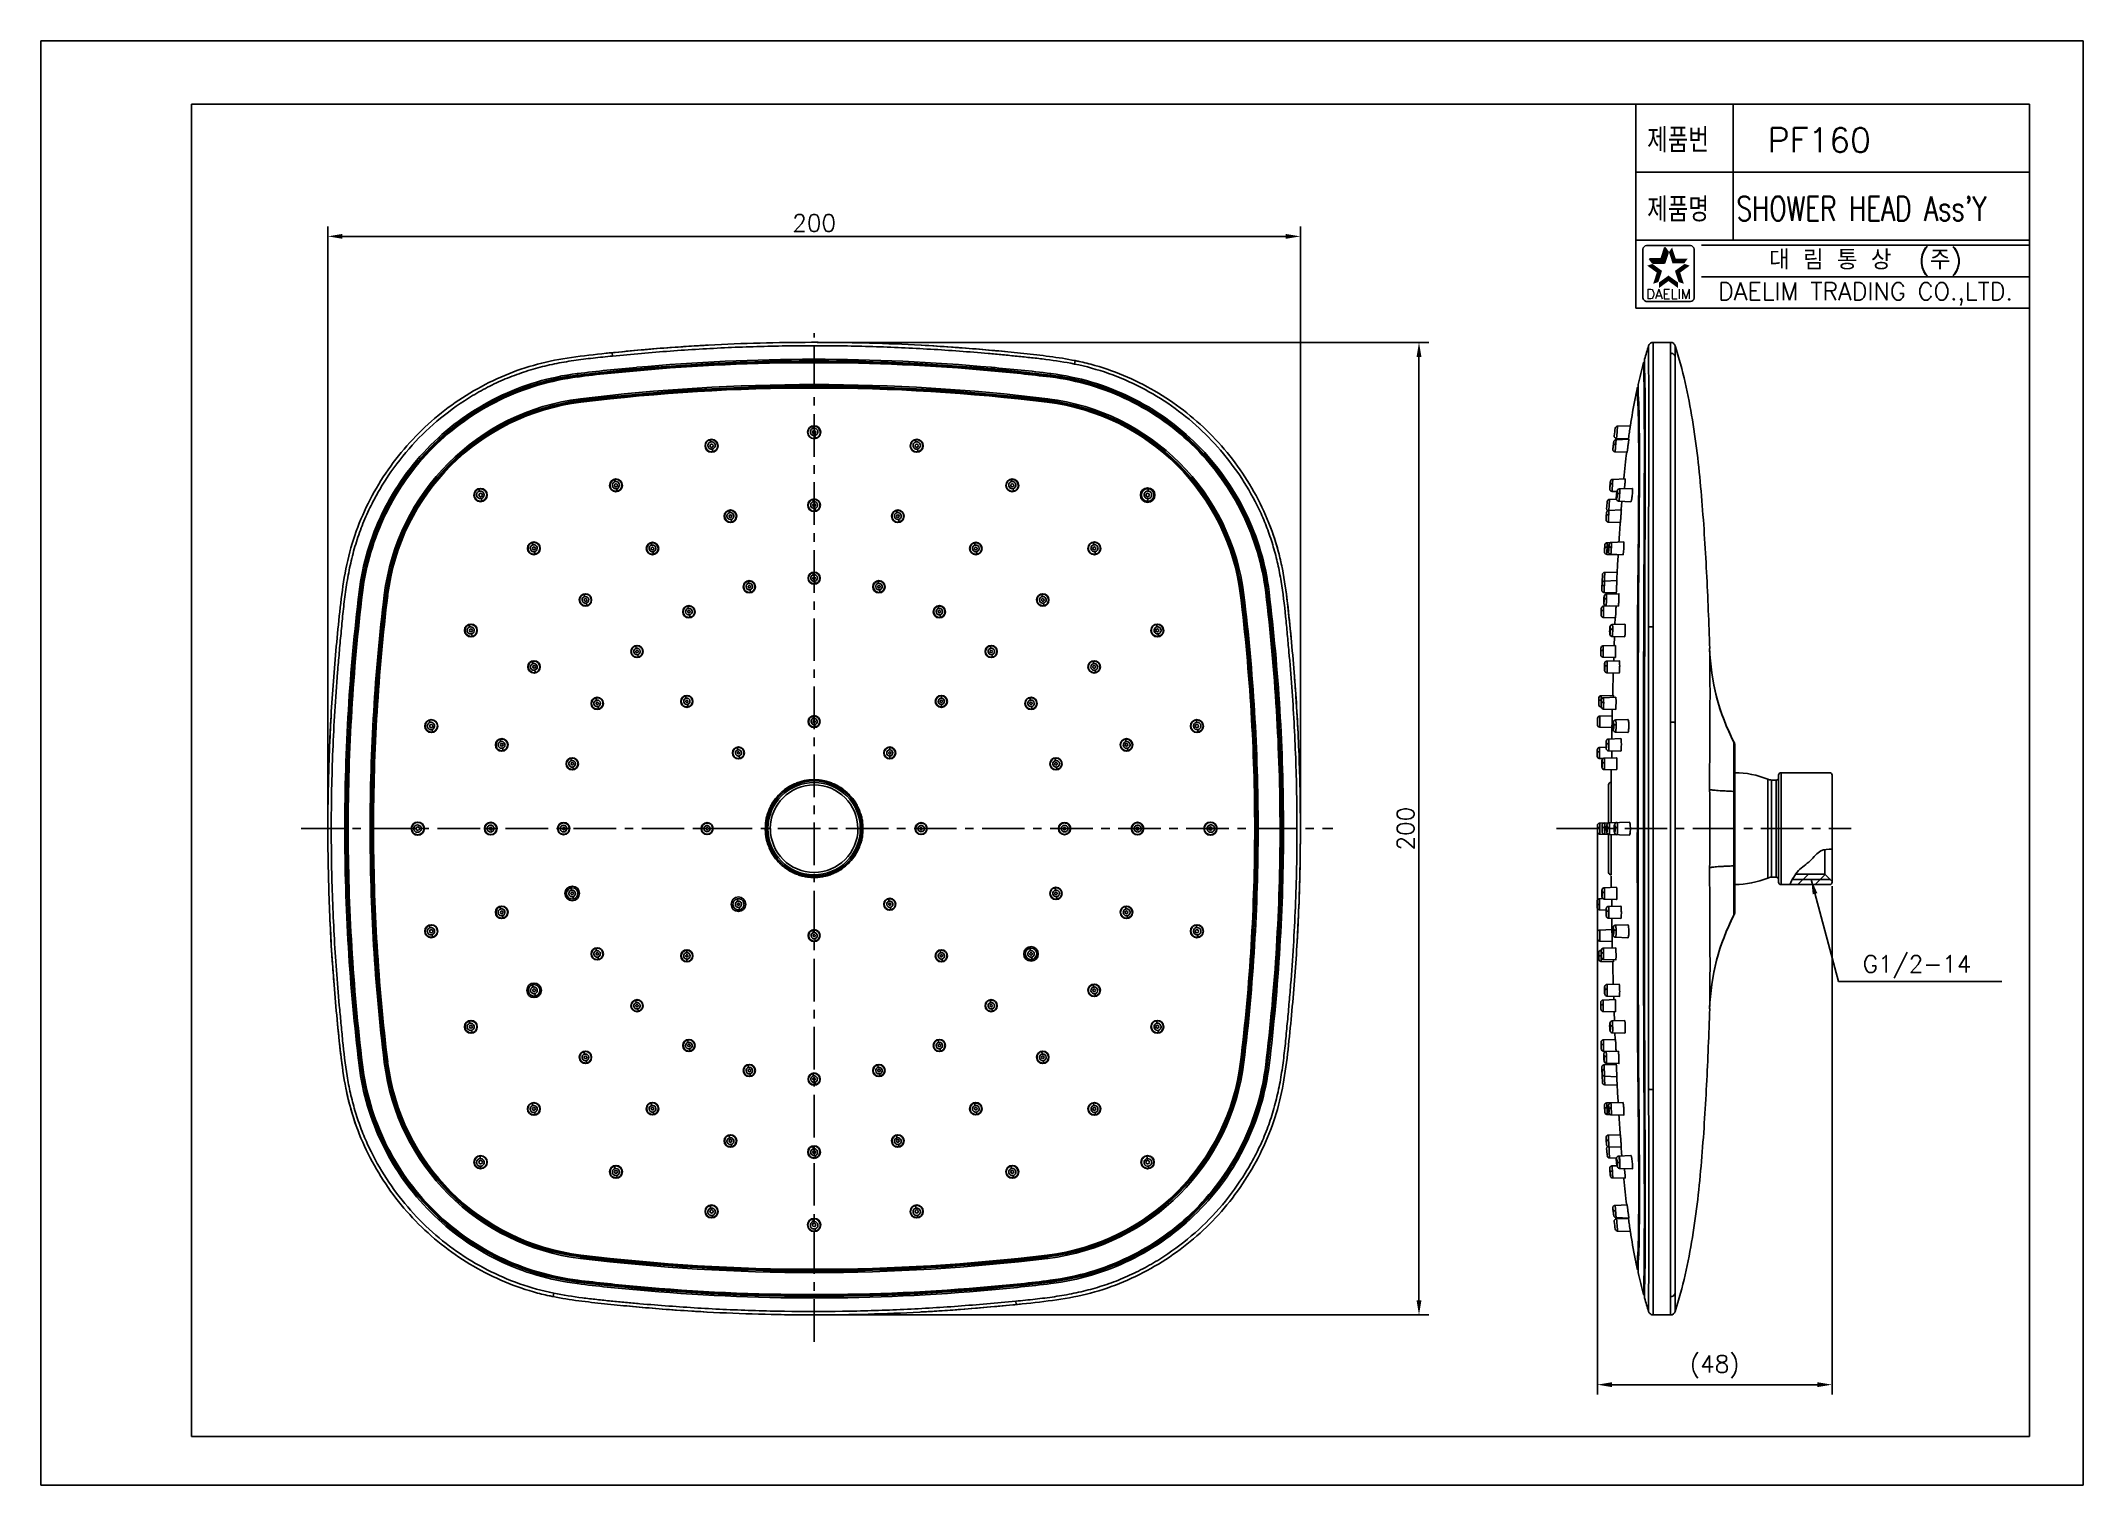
# Model space of a CAD drawing. Extents: x 60834 to 61254, y -28661 to -28364.
import ezdxf
from ezdxf.enums import TextEntityAlignment as Align

# ---------------------------------------------------------------- set-up
doc = ezdxf.new("R2010")
doc.units = 0
doc.header["$LTSCALE"] = 7
doc.header["$MEASUREMENT"] = 0
doc.linetypes.add('CENTER', pattern=[2, 1.25, -0.25, 0.25, -0.25])
doc.layers.get('0').update_dxf_attribs({"color": 2, "linetype": 'CONTINUOUS'})
for name, color, linetype in [('08_ALL_FEATURES', 7, 'CONTINUOUS'), ('CL', 1, 'CENTER'), ('D', 2, 'CONTINUOUS'), ('DIM', 2, 'CONTINUOUS'), ('TXT', 4, 'CONTINUOUS')]:
    doc.layers.add(name, color=color, linetype=linetype)
doc.styles.add('GHS', font='ROMANS.shx', dxfattribs={"bigfont": 'GHS.shx'})
doc.styles.add('ROMANS', font='romans', dxfattribs={"bigfont": 'GHS.shx'})
doc.dimstyles.new('STANDARD$7', dxfattribs={"dimscale": 0, "dimtxt": 3.5, "dimasz": 3, "dimexe": 2, "dimexo": 1, "dimgap": 1, "dimtad": 1, "dimdec": 4, "dimdsep": 46, "dimtxsty": 'GHS', "dimcen": 1, "dimclrd": 256, "dimclre": 256, "dimclrt": 256, "dimadec": 4, "dimazin": 2, "dimtfac": 1, "dimtdec": 4, "dimtmove": 0, "dimatfit": 0, "dimfxl": 0, "dimtolj": 1, "dimtzin": 0, "dimlwd": -1, "dimlwe": -1, "dimarcsym": 0})

msp = doc.modelspace()

# ---------------------------------------------------------------- texts
at = {"color": 7, "style": 'GHS'}
msp.add_text('PF160', height=5, dxfattribs=at).set_placement((61200.21, -28384.91), align=Align.MIDDLE)
at = {"style": 'GHS', "width": 0.75}
msp.add_text("SHOWER HEAD Ass'Y", height=5, dxfattribs=at).set_placement((61183.18, -28401.48))
at = {"color": 7, "linetype": 'Continuous'}
for s, height, style, p in [('대 림 통 상  (주)', 4, 'GHS', (61209.72, -28409.8)), ('DAELIM TRADING CO.,LTD.', 3.6, 'ROMANS', (61209.72, -28416.56))]:
    msp.add_text(s, height=height, dxfattribs=dict(at, style=style)).set_placement(p, align=Align.MIDDLE)
at = {"color": 2, "linetype": 'Continuous', "style": 'ROMANS'}
msp.add_text('DAELIM', height=2, dxfattribs=at).set_placement((61169.19, -28417.56), align=Align.CENTER)
at = {"layer": 'D', "style": 'GHS'}
msp.add_text('G1/2-14', height=3.5, dxfattribs=at).set_placement((61209.14, -28556.07))
at = {"layer": 'DIM', "style": 'GHS', "width": 0.8}
for s, p in [('제품번', (61164.8, -28387.44)), ('제품명', (61164.8, -28401.68))]:
    msp.add_text(s, height=5, dxfattribs=at).set_placement(p)
at = {"layer": 'DIM', "char_height": 3.5, "attachment_point": 5, "style": 'GHS'}
for s, insert in [('\\A1;200', (60993.49, -28401.95)), ('\\A1;(48)', (61178.7, -28637.16))]:
    msp.add_mtext(s, dxfattribs=dict(at, insert=insert))
at = {"layer": 'DIM', "insert": (61115.13, -28526.49), "char_height": 3.5, "attachment_point": 5, "rotation": 90, "style": 'GHS'}
msp.add_mtext('\\A1;200', dxfattribs=at)

# ---------------------------------------------------------------- blocks, each defined once
blk = doc.blocks.new('BORDER')
for p, q in [((1, 1), (0, 1)), ((0, 1), (0, 0)), ((1, 0), (1, 1)), ((0, 0), (1, 0))]:
    blk.add_line(p, q)

# ---------------------------------------------------------------- hatches: boundary and pattern name
at = {"layer": 'D'}
h = msp.add_hatch(dxfattribs=at)
h.set_pattern_fill('ANSI31', color=256, scale=20)
h.set_pattern_definition([(45, (15924.5064, -12874.3611), (-1.76776695, 1.76776695), [])])
edge = h.paths.add_edge_path()
edge.add_line((61202.48, -28536.98), (61194.64, -28536.98))
edge.add_spline(control_points=[(61194.64, -28536.98), (61194.86, -28536.58), (61195.09, -28536.2), (61195.35, -28535.83)], knot_values=[1.262336, 1.262336, 1.262336, 1.262336, 2.609084, 2.609084, 2.609084, 2.609084], degree=3, periodic=0)
edge.add_line((61195.35, -28535.83), (61201.33, -28535.83))
edge.add_line((61201.33, -28535.83), (61202.48, -28536.98))
edge = h.paths.add_edge_path()
edge.add_line((61202.33, -28537.98), (61194.13, -28537.98))
edge.add_spline(control_points=[(61194.13, -28537.98), (61194.3, -28537.65), (61194.46, -28537.31), (61194.64, -28536.98)], knot_values=[0.163067, 0.163067, 0.163067, 0.163067, 1.262336, 1.262336, 1.262336, 1.262336], degree=3, periodic=0)
edge.add_line((61194.64, -28536.98), (61202.48, -28536.98))
edge.add_line((61202.48, -28536.98), (61202.83, -28537.33))
edge.add_line((61202.83, -28537.33), (61202.83, -28537.48))
edge.add_arc((61202.33, -28537.48), 0.5, 270, 360, ccw=False)

# ---------------------------------------------------------------- linework, layer by layer
at = {"color": 7}
for p, q in [((61162.46, -28377.49), (61162.46, -28419.49)), ((61182.46, -28377.49), (61182.46, -28405.49)), ((61162.46, -28391.49), (61243.46, -28391.49)), ((61162.46, -28405.49), (61243.46, -28405.49)), ((61162.46, -28419.49), (61243.46, -28419.49))]:
    msp.add_line(p, q, dxfattribs=at)
at = {"color": 2, "linetype": 'Continuous'}
for p, q in [((61163.94, -28417.36), (61163.94, -28407.36)), ((61164.69, -28406.61), (61173.69, -28406.61)), ((61174.44, -28407.36), (61174.44, -28417.36)), ((61175.96, -28406.49), (61243.46, -28406.49)), ((61175.96, -28412.99), (61243.46, -28412.99)), ((61173.69, -28418.11), (61164.94, -28418.11))]:
    msp.add_line(p, q, dxfattribs=at)
at = {"color": 2}
for p, q in [((61167.7, -28409.31), (61168.45, -28407)), ((61168.37, -28410.23), (61169.12, -28407.92)), ((61169.12, -28407.92), (61168.45, -28407)), ((61165.28, -28409.31), (61167.7, -28409.31)), ((61165.94, -28410.23), (61165.28, -28409.31)), ((61165.94, -28410.23), (61168.37, -28410.23))]:
    msp.add_line(p, q, dxfattribs=at)
at = {"color": 2, "linetype": 'Continuous'}
for centre, radius, start, end in [((61164.69, -28407.36), 0.75, 90, 180), ((61173.69, -28407.36), 0.75, 0, 90), ((61164.82, -28417.23), 0.884, 188.1301, 278.1301), ((61173.69, -28417.36), 0.75, 270, 0)]:
    msp.add_arc(centre, radius, start, end, dxfattribs=at)
msp.add_open_spline([(61194.13, -28537.98), (61194.64, -28536.94), (61195.66, -28534.96), (61198.44, -28533.32), (61200.16, -28530.79), (61202.02, -28530.72), (61202.83, -28530.69)], degree=3, knots=[0.163067, 0.163067, 0.163067, 0.163067, 3.557723, 6.69754, 9.695834, 12.002269, 12.002269, 12.002269, 12.002269])
at = {"color": 2}
for points in [[(61167.7, -28409.31), (61168.37, -28410.23), (61168.45, -28407), (61169.12, -28407.92)], [(61169.93, -28407), (61169.27, -28407.92), (61170.68, -28409.31), (61170.01, -28410.23)], [(61166.78, -28412.14), (61167.86, -28411.79), (61164.82, -28410.72), (61165.9, -28410.37)], [(61165.28, -28409.31), (61165.94, -28410.23), (61167.7, -28409.31), (61168.37, -28410.23)], [(61166.03, -28414.45), (61167.11, -28414.1), (61166.78, -28412.14), (61167.86, -28411.79)], [(61169.19, -28413.89), (61169.19, -28412.76), (61167.23, -28415.32), (61167.23, -28414.18)], [(61171.15, -28415.32), (61171.15, -28414.18), (61169.19, -28413.89), (61169.19, -28412.76)], [(61170.68, -28409.31), (61170.01, -28410.23), (61173.11, -28409.31), (61172.44, -28410.23)], [(61173.56, -28410.72), (61172.49, -28410.37), (61171.6, -28412.14), (61170.52, -28411.79)], [(61171.6, -28412.14), (61170.52, -28411.79), (61172.35, -28414.45), (61171.27, -28414.1)]]:
    msp.add_solid(points, dxfattribs=at)
at = {"layer": '08_ALL_FEATURES', "color": 7, "linetype": 'Continuous'}
for p, q in [((60952.2, -28428.59), (60951.97, -28428.62)), ((60952.04, -28429.31), (60951.97, -28428.62)), ((60952.52, -28428.56), (60952.2, -28428.59)), ((61165.1, -28427.18), (61165.11, -28430.42)), ((61169.6, -28426.49), (61166.05, -28426.49)), ((61166.05, -28426.49), (61166.06, -28484.97)), ((61169.6, -28426.49), (61169.6, -28428.7)), ((61169.6, -28504.61), (61169.6, -28428.7)), ((61170.55, -28429.41), (61170.56, -28427.19)), ((61170.56, -28504.65), (61170.55, -28429.4)), ((60944.79, -28432.92), (60944.83, -28432.92)), ((60956.95, -28431.63), (60957, -28431.63)), ((60957.05, -28432.14), (60957.06, -28432.33)), ((60993.38, -28429.97), (60993.49, -28429.97)), ((60993.49, -28430.67), (60993.38, -28430.67)), ((61029.91, -28432.32), (61029.86, -28432.32)), ((61029.95, -28431.94), (61029.97, -28431.63)), ((61042.14, -28432.92), (61042.18, -28432.92)), ((61047.02, -28430.95), (61047.16, -28430.25)), ((61164.09, -28432.48), (61164.07, -28430.67)), ((61164.25, -28430.04), (61164.26, -28430.42)), ((61164.25, -28430.04), (61164.25, -28430.04)), ((61164.26, -28429.97), (61164.27, -28430.21)), ((61164.26, -28430.42), (61164.26, -28430.67)), ((61164.27, -28430.21), (61164.27, -28430.27)), ((61164.27, -28430.27), (61164.27, -28430.44)), ((61164.27, -28430.44), (61164.27, -28430.84)), ((61164.29, -28432.92), (61164.29, -28433)), ((61164.3, -28432.92), (61164.3, -28433)), ((61164.3, -28433), (61164.3, -28433.01)), ((61164.31, -28433.61), (61164.34, -28434.35)), ((61165.11, -28430.42), (61165.11, -28430.67)), ((61165.11, -28430.67), (61165.12, -28435.5)), ((60945.42, -28438.1), (60945.46, -28438.1)), ((61162.35, -28437.96), (61162.33, -28438.03)), ((61162.82, -28437.66), (61162.78, -28435.88)), ((61162.93, -28435.24), (61162.94, -28435.63)), ((61162.93, -28435.24), (61162.93, -28435.24)), ((61162.94, -28435.18), (61162.94, -28435.41)), ((61162.94, -28435.41), (61162.95, -28435.68)), ((61162.94, -28435.63), (61162.95, -28435.88)), ((61162.95, -28435.69), (61162.96, -28436.04)), ((61163.01, -28438.17), (61163.02, -28438.1)), ((61163.01, -28438.1), (61163.01, -28438.18)), ((61163.01, -28438.18), (61163.01, -28438.17)), ((61165.12, -28435.5), (61165.1, -28485.04)), ((61163.14, -28441.27), (61163.15, -28441.57)), ((61158.41, -28446.51), (61161.03, -28446.41)), ((61158.6, -28444.99), (61158.49, -28446.25)), ((61158.49, -28446.25), (61160.95, -28446.33)), ((61158.71, -28443.72), (61161.35, -28443.63)), ((61160.95, -28446.33), (61160.94, -28446.4)), ((61160.95, -28446.33), (61160.96, -28446.28)), ((61160.96, -28446.28), (61160.97, -28446.23)), ((61161.33, -28443.75), (61161.3, -28443.94)), ((61161.34, -28443.7), (61161.35, -28443.63)), ((61161.35, -28443.63), (61161.34, -28443.69)), ((61157.76, -28448.29), (61157.75, -28448.35)), ((61157.78, -28448.11), (61157.76, -28448.29)), ((61157.85, -28447.65), (61157.84, -28447.74)), ((61157.89, -28447.22), (61157.85, -28447.51)), ((61157.87, -28447.48), (61157.85, -28447.65)), ((61158.22, -28449.02), (61160.68, -28449.1)), ((61158.35, -28447.41), (61158.32, -28447.76)), ((61158.32, -28447.76), (61158.32, -28447.83)), ((60952.57, -28455.14), (60952.47, -28454.7)), ((61157.72, -28454.67), (61160.3, -28454.58)), ((61157.72, -28454.67), (61157.72, -28454.67)), ((61160.01, -28454.45), (61160, -28454.55)), ((61160, -28454.55), (61160, -28454.59)), ((61157.06, -28458.78), (61157, -28459.99)), ((61157.06, -28458.78), (61158.48, -28458.73)), ((61157.1, -28456.46), (61157.1, -28456.53)), ((61157.58, -28457.14), (61157.58, -28457.14)), ((61157.58, -28457.14), (61158.6, -28457.17)), ((61157.66, -28455.91), (61157.66, -28455.95)), ((61158.47, -28458.24), (61158.46, -28458.43)), ((61158.46, -28458.27), (61158.46, -28458.47)), ((61158.48, -28458.05), (61158.47, -28458.24)), ((61158.51, -28457.74), (61158.48, -28458.05)), ((61158.48, -28458.04), (61158.48, -28458.05)), ((61158.62, -28457.07), (61158.58, -28457.23)), ((61158.98, -28459.18), (61161.46, -28459.26)), ((61159.13, -28456.61), (61161.74, -28456.52)), ((61159.13, -28456.61), (61159.13, -28456.61)), ((61156.35, -28462.79), (61156.34, -28462.87)), ((61156.37, -28462.51), (61156.35, -28462.79)), ((61156.37, -28462.51), (61156.39, -28462.24)), ((61156.38, -28462.36), (61156.39, -28462.25)), ((61156.42, -28461.75), (61156.39, -28462.13)), ((61156.4, -28462.17), (61156.39, -28462.24)), ((61156.39, -28462.19), (61156.39, -28462.25)), ((61156.41, -28462.04), (61156.4, -28462.17)), ((61156.41, -28462.04), (61156.43, -28461.76)), ((61156.41, -28461.91), (61156.41, -28461.96)), ((61156.43, -28461.61), (61156.42, -28461.75)), ((61156.88, -28462.25), (61156.87, -28462.29)), ((61156.89, -28461.95), (61156.88, -28462.25)), ((61156.92, -28461.05), (61159.49, -28460.96)), ((61157, -28459.99), (61156.95, -28461.06)), ((61159.45, -28460.97), (61159.47, -28460.75)), ((61156.82, -28463.46), (61159.3, -28463.54)), ((61157.42, -28467.63), (61159.98, -28467.54)), ((60960.08, -28468.19), (60959.98, -28467.73)), ((61156.03, -28469.18), (61156.02, -28469.39)), ((61156.07, -28468.58), (61156.05, -28468.85)), ((61156.5, -28470.09), (61158.99, -28470.18)), ((61156.58, -28467.7), (61157.25, -28467.68)), ((61156.85, -28469.1), (61156.84, -28469.26)), ((61156.84, -28469.26), (61156.84, -28469.4)), ((61156.84, -28469.4), (61156.85, -28469.51)), ((61157.34, -28470.08), (61159.84, -28470.17)), ((61157.42, -28467.63), (61157.42, -28467.63)), ((61163.1, -28471.71), (61163.09, -28472.65)), ((61164.34, -28470.68), (61164.29, -28477.84)), ((61155.6, -28474.28), (61155.54, -28475.64)), ((61156.02, -28475.57), (61158.57, -28475.48)), ((61156.05, -28474.99), (61156.04, -28475.58)), ((61156.09, -28473.81), (61156.05, -28474.99)), ((61156.09, -28473.81), (61158.64, -28473.72)), ((61158.55, -28475.38), (61158.57, -28474.99)), ((61158.55, -28475.48), (61158.55, -28475.38)), ((61158.57, -28474.99), (61158.63, -28473.78)), ((61158.64, -28473.72), (61158.63, -28473.79)), ((61158.63, -28473.78), (61158.64, -28473.72)), ((60899.92, -28477.83), (60899.92, -28477.79)), ((61081.87, -28478.42), (61081.88, -28478.46)), ((61087.05, -28477.79), (61087.05, -28477.83)), ((61155.49, -28477.16), (61155.48, -28477.35)), ((61155.48, -28477.35), (61155.48, -28477.39)), ((61155.49, -28476.98), (61155.49, -28477.16)), ((61155.5, -28476.82), (61155.51, -28476.74)), ((61155.53, -28476.16), (61155.51, -28476.62)), ((61155.52, -28476.56), (61155.51, -28476.73)), ((61155.51, -28476.74), (61155.51, -28476.62)), ((61155.51, -28476.72), (61155.51, -28476.79)), ((61155.52, -28476.56), (61155.53, -28476.29)), ((61155.89, -28479.81), (61155.88, -28479.93)), ((61155.89, -28479.66), (61155.89, -28479.81)), ((61155.93, -28479.52), (61155.93, -28479.44)), ((61155.96, -28477.91), (61158.45, -28478)), ((61156, -28476.46), (61155.99, -28476.74)), ((61156.43, -28478.28), (61158.97, -28478.19)), ((61156.43, -28478.28), (61156.43, -28478.28)), ((61158.43, -28478), (61158.42, -28478.21)), ((61162.87, -28478.54), (61162.87, -28478.47)), ((61163.01, -28478.47), (61163.02, -28478.46)), ((61163.01, -28478.47), (61163.01, -28478.47)), ((61164.11, -28477.92), (61164.11, -28477.84)), ((61164.3, -28477.83), (61164.29, -28477.84)), ((60967.59, -28481.21), (60967.49, -28480.74)), ((60967.87, -28482.52), (60967.98, -28483.03)), ((61155.33, -28482.24), (61155.32, -28482.41)), ((61155.33, -28482.13), (61155.33, -28482.24)), ((61155.35, -28481.5), (61155.34, -28481.78)), ((61155.36, -28481.36), (61155.35, -28481.5)), ((61155.8, -28483.05), (61158.3, -28483.14)), ((61155.84, -28481.61), (61155.83, -28481.89)), ((61155.85, -28480.72), (61157.06, -28480.68)), ((61156.38, -28480.65), (61158.88, -28480.74)), ((61158.22, -28483.14), (61158.17, -28484.49)), ((61157.1, -28485.78), (61157.09, -28485.89)), ((61157.1, -28485.88), (61157.09, -28485.89)), ((61157.09, -28485.89), (61157.1, -28486.06)), ((61157.1, -28486.06), (61157.1, -28486.25)), ((61157.1, -28486.25), (61157.12, -28486.41)), ((61157.16, -28484.98), (61157.14, -28485.09)), ((61157.63, -28486.97), (61160.15, -28487.06)), ((61157.66, -28484.5), (61160.21, -28484.42)), ((61157.66, -28484.5), (61157.66, -28484.5)), ((61158.08, -28486.98), (61158.02, -28488.81)), ((61166.07, -28580.16), (61166.06, -28484.97)), ((61155.62, -28491.22), (61155.7, -28491.23)), ((61155.74, -28491.24), (61158.25, -28491.32)), ((61155.77, -28488.9), (61158.31, -28488.82)), ((61155.77, -28488.9), (61155.77, -28488.9)), ((61156.55, -28492.04), (61159.08, -28491.96)), ((61157.94, -28491.31), (61157.92, -28492)), ((61177.65, -28489.54), (61177.66, -28489.45)), ((61156.02, -28493.5), (61156.02, -28493.67)), ((61156.49, -28494.43), (61156.53, -28494.43)), ((61156.53, -28494.43), (61159.05, -28494.52)), ((61154.83, -28500.46), (61154.83, -28500.62)), ((61154.83, -28500.62), (61154.83, -28500.74)), ((61154.83, -28500.74), (61154.83, -28500.83)), ((61154.85, -28499.88), (61154.84, -28500.04)), ((61154.84, -28499.98), (61154.84, -28500.21)), ((61154.85, -28499.8), (61154.85, -28499.93)), ((61155.32, -28500.95), (61155.32, -28501.11)), ((61155.32, -28501.11), (61155.32, -28501.24)), ((61155.34, -28499.17), (61157.87, -28499.08)), ((61155.34, -28499.17), (61155.34, -28499.17)), ((61155.83, -28499.57), (61158.36, -28499.48)), ((61155.83, -28499.57), (61155.83, -28499.57)), ((61154.6, -28503.83), (61154.57, -28505.12)), ((61155.07, -28504.49), (61155.05, -28505.63)), ((61155.08, -28503.35), (61155.07, -28504.49)), ((61155.08, -28503.35), (61157.61, -28503.26)), ((61155.34, -28501.48), (61155.35, -28501.52)), ((61155.45, -28501.73), (61155.53, -28501.8)), ((61155.82, -28501.91), (61158.34, -28501.99)), ((61157.56, -28505.66), (61157.57, -28505.35)), ((61157.57, -28505.35), (61157.58, -28504.96)), ((61157.58, -28504.96), (61157.59, -28504.49)), ((61157.59, -28504.49), (61157.61, -28503.33)), ((61157.64, -28501.97), (61157.61, -28503.26)), ((61157.61, -28503.33), (61157.61, -28503.26)), ((61157.61, -28503.26), (61157.61, -28503.31)), ((61157.61, -28503.37), (61157.61, -28503.55)), ((61157.74, -28505.19), (61157.74, -28505.41)), ((61158.32, -28504.14), (61160.86, -28504.05)), ((61158.32, -28504.14), (61158.32, -28504.14)), ((61169.59, -28622.73), (61169.6, -28504.61)), ((61170.54, -28622.04), (61170.56, -28504.65)), ((61155.05, -28505.63), (61157.56, -28505.72)), ((61156.34, -28509.31), (61156.34, -28509.43)), ((61156.34, -28509.42), (61156.34, -28509.43)), ((61156.34, -28509.43), (61156.34, -28509.57)), ((61156.34, -28509.57), (61156.35, -28509.74)), ((61156.88, -28508.07), (61159.4, -28507.98)), ((61157.56, -28505.72), (61157.51, -28508.05)), ((61157.56, -28505.72), (61157.56, -28505.66)), ((61157.74, -28505.41), (61157.74, -28505.56)), ((61157.74, -28505.54), (61157.74, -28505.56)), ((61157.74, -28505.56), (61157.74, -28505.74)), ((61157.74, -28505.74), (61157.76, -28505.94)), ((61158.31, -28506.65), (61158.31, -28506.65)), ((61158.31, -28506.65), (61160.84, -28506.74)), ((61182.66, -28508.67), (61182.66, -28508.76)), ((61182.66, -28508.76), (61182.66, -28509.3)), ((61182.66, -28509.3), (61182.66, -28509.39)), ((61182.66, -28509.39), (61182.66, -28509.81)), ((61182.83, -28509.36), (61182.83, -28543.62)), ((61154.52, -28510.64), (61154.52, -28510.86)), ((61154.52, -28511.2), (61154.52, -28511.4)), ((61154.53, -28510.97), (61154.53, -28510.91)), ((61155, -28512.07), (61155.7, -28512.09)), ((61155.02, -28509.79), (61156.35, -28509.74)), ((61155.02, -28510.68), (61155.02, -28510.93)), ((61155.48, -28513.41), (61155.48, -28513.57)), ((61155.52, -28513.21), (61155.52, -28513.13)), ((61155.99, -28511.98), (61158.51, -28511.9)), ((61155.99, -28511.98), (61155.99, -28511.98)), ((61156.35, -28509.74), (61156.36, -28509.89)), ((61156.87, -28510.48), (61159.39, -28510.57)), ((61182.66, -28512.62), (61182.66, -28512.66)), ((61182.66, -28512.66), (61182.66, -28513.16)), ((61182.66, -28513.16), (61182.66, -28513.23)), ((61155.94, -28514.33), (61155.99, -28514.33)), ((61155.99, -28514.33), (61158.51, -28514.42)), ((61156.87, -28525.28), (61156.87, -28517.48)), ((61157.37, -28525.25), (61157.37, -28516.99)), ((61157.38, -28516.44), (61157.38, -28516.73)), ((61157.38, -28516.44), (61157.38, -28516.44)), ((61157.38, -28516.44), (61157.38, -28516.76)), ((61157.38, -28516.76), (61157.38, -28516.77)), ((61157.38, -28516.77), (61157.38, -28517.11)), ((61157.38, -28517.57), (61157.38, -28525.26)), ((61157.41, -28514.38), (61157.38, -28516.43)), ((61182.66, -28514.52), (61182.66, -28514.65)), ((61189.59, -28536.64), (61189.59, -28516.33)), ((61191.33, -28516.49), (61190.36, -28516.49)), ((61190.36, -28536.49), (61190.36, -28516.49)), ((61191.33, -28516.49), (61191.33, -28536.49)), ((61191.83, -28537.49), (61191.83, -28515.49)), ((61202.33, -28514.99), (61192.33, -28514.99)), ((61192.33, -28537.99), (61192.33, -28514.99)), ((61202.83, -28515.49), (61202.83, -28537.49)), ((61156.86, -28518.49), (61156.86, -28519.05)), ((61155.07, -28525.35), (61161.14, -28525.13)), ((61155.07, -28525.35), (61155.07, -28525.35)), ((61155.08, -28526.49), (61155.08, -28526.25)), ((61156.05, -28525.31), (61156.05, -28525.31)), ((61156.51, -28525.71), (61156.5, -28525.81)), ((61156.83, -28522.88), (61156.83, -28523.52)), ((61156.83, -28523.52), (61156.83, -28525.28)), ((61156.86, -28523), (61156.86, -28522.88)), ((61156.86, -28524.01), (61156.86, -28523)), ((61156.87, -28524.79), (61156.86, -28524.01)), ((61156.87, -28525.28), (61156.87, -28524.79)), ((61157, -28525.28), (61157, -28525.28)), ((61158.01, -28526.23), (61158.01, -28526.47)), ((61158.08, -28525.7), (61158.05, -28525.85)), ((61158.6, -28525.22), (61158.6, -28525.22)), ((60910.72, -28526.49), (60911.14, -28526.49)), ((60911.14, -28526.49), (60911.64, -28526.49)), ((60912.33, -28526.49), (60912.68, -28526.49)), ((60912.68, -28526.49), (60913.25, -28526.49)), ((60925.78, -28526.49), (60926.23, -28526.49)), ((60926.23, -28526.49), (60926.69, -28526.49)), ((60927.28, -28526.49), (60927.66, -28526.49)), ((60927.66, -28526.49), (60928.19, -28526.49)), ((60940.81, -28526.49), (60941.28, -28526.49)), ((60941.28, -28526.49), (60941.73, -28526.49)), ((60942.25, -28526.49), (60942.64, -28526.49)), ((60942.64, -28526.49), (60943.16, -28526.49)), ((60970.34, -28526.49), (60971.26, -28526.49)), ((60971.71, -28526.49), (60972.63, -28526.49)), ((60983.44, -28526.49), (60983.69, -28526.49)), ((60983.98, -28526.49), (60983.98, -28526.49)), ((60983.98, -28526.49), (60984.48, -28526.49)), ((61002.49, -28526.49), (61002.98, -28526.49)), ((61002.98, -28526.49), (61002.98, -28526.49)), ((61003.29, -28526.49), (61003.54, -28526.49)), ((61014.35, -28526.49), (61015.26, -28526.49)), ((61016.63, -28526.49), (61015.71, -28526.49)), ((61043.81, -28526.49), (61044.34, -28526.49)), ((61044.73, -28526.49), (61044.34, -28526.49)), ((61045.69, -28526.49), (61045.25, -28526.49)), ((61045.69, -28526.49), (61046.16, -28526.49)), ((61059.32, -28526.49), (61058.78, -28526.49)), ((61059.7, -28526.49), (61059.32, -28526.49)), ((61060.74, -28526.49), (61060.28, -28526.49)), ((61061.2, -28526.49), (61060.74, -28526.49)), ((61074.29, -28526.49), (61073.73, -28526.49)), ((61074.64, -28526.49), (61074.29, -28526.49)), ((61075.83, -28526.49), (61075.34, -28526.49)), ((61076.26, -28526.49), (61075.83, -28526.49)), ((61154.57, -28526.8), (61154.58, -28526.92)), ((61155.07, -28527.63), (61161.14, -28527.84)), ((61155.54, -28526.74), (61155.54, -28526.9)), ((61155.58, -28526.54), (61155.58, -28526.46)), ((61156.46, -28526.5), (61156.47, -28526.64)), ((61156.47, -28526.63), (61156.47, -28526.64)), ((61156.47, -28526.64), (61156.47, -28526.78)), ((61156.47, -28526.78), (61156.48, -28526.96)), ((61156.48, -28526.96), (61156.49, -28527.1)), ((61156.87, -28527.69), (61156.86, -28533.93)), ((61156.88, -28535.49), (61156.87, -28527.69)), ((61156.87, -28528.11), (61156.87, -28527.7)), ((61156.87, -28528.78), (61156.87, -28528.11)), ((61156.87, -28529.97), (61156.87, -28528.78)), ((61156.87, -28530.59), (61156.87, -28529.97)), ((61156.87, -28533.7), (61156.87, -28530.59)), ((61157.37, -28535.99), (61157.37, -28527.72)), ((61157.38, -28527.72), (61157.38, -28535.42)), ((61158.01, -28526.47), (61158.01, -28526.65)), ((61158.02, -28526.64), (61158.01, -28526.65)), ((61158.01, -28526.65), (61158.02, -28526.84)), ((61158.02, -28526.84), (61158.04, -28527.04)), ((61158.6, -28527.75), (61158.6, -28527.75)), ((61164.26, -28526.49), (61164.27, -28571.38)), ((61156.87, -28535.49), (61156.86, -28533.92)), ((61156.87, -28533.93), (61156.87, -28533.7)), ((61155.99, -28538.64), (61158.51, -28538.55)), ((61155.99, -28538.64), (61155.99, -28538.64)), ((61157.38, -28536.54), (61157.38, -28536.25)), ((61157.39, -28536.49), (61157.38, -28536.53)), ((61157.38, -28536.54), (61157.38, -28536.54)), ((61157.38, -28536.54), (61157.38, -28536.54)), ((61157.41, -28538.59), (61157.38, -28536.54)), ((61182.66, -28538.33), (61182.66, -28538.45)), ((61191.33, -28536.49), (61190.36, -28536.49)), ((61202.33, -28537.99), (61192.33, -28537.99)), ((61154.52, -28541.73), (61154.52, -28541.96)), ((61154.52, -28542.2), (61154.52, -28542.33)), ((61154.52, -28542.33), (61154.53, -28542.53)), ((61155, -28540.9), (61155.7, -28540.88)), ((61155.02, -28543.18), (61156.35, -28543.23)), ((61155.48, -28540.06), (61155.48, -28540.23)), ((61155.48, -28540.23), (61155.49, -28540.36)), ((61155.49, -28540.36), (61155.5, -28540.46)), ((61155.99, -28540.99), (61158.51, -28541.08)), ((61156.87, -28542.49), (61159.39, -28542.41)), ((61182.66, -28539.75), (61182.66, -28539.82)), ((61182.66, -28539.82), (61182.66, -28540.31)), ((61182.66, -28540.31), (61182.66, -28540.35)), ((61155.05, -28547.35), (61157.56, -28547.26)), ((61155.05, -28547.35), (61155.07, -28548.49)), ((61156.34, -28543.74), (61156.34, -28543.85)), ((61156.34, -28543.84), (61156.34, -28543.85)), ((61156.34, -28543.85), (61156.34, -28543.99)), ((61156.34, -28543.99), (61156.35, -28544.17)), ((61156.35, -28544.17), (61156.36, -28544.31)), ((61156.38, -28544.44), (61156.41, -28544.55)), ((61156.88, -28544.9), (61159.4, -28544.99)), ((61157.56, -28547.26), (61157.51, -28544.93)), ((61157.56, -28547.33), (61157.56, -28547.26)), ((61157.56, -28547.5), (61157.56, -28547.33)), ((61157.74, -28547.38), (61157.74, -28547.6)), ((61157.78, -28546.86), (61157.76, -28547.01)), ((61158.31, -28546.33), (61160.84, -28546.24)), ((61158.31, -28546.33), (61158.31, -28546.33)), ((61182.66, -28543.59), (61182.66, -28543.67)), ((61182.66, -28543.67), (61182.66, -28544.22)), ((61182.66, -28544.22), (61182.66, -28544.31)), ((61154.57, -28547.86), (61154.6, -28549.14)), ((61155.07, -28548.49), (61155.08, -28549.63)), ((61155.08, -28549.63), (61157.61, -28549.72)), ((61155.82, -28551.07), (61158.34, -28550.98)), ((61155.82, -28551.07), (61155.82, -28551.07)), ((61157.57, -28547.76), (61157.56, -28547.5)), ((61157.57, -28547.62), (61157.57, -28547.66)), ((61157.58, -28548.11), (61157.57, -28547.76)), ((61157.59, -28548.49), (61157.58, -28548.11)), ((61157.61, -28549.66), (61157.59, -28548.49)), ((61157.61, -28549.65), (61157.61, -28549.72)), ((61157.61, -28549.72), (61157.61, -28549.66)), ((61157.64, -28551), (61157.61, -28549.72)), ((61157.74, -28547.6), (61157.74, -28547.75)), ((61157.74, -28547.73), (61157.74, -28547.75)), ((61157.74, -28547.75), (61157.75, -28547.93)), ((61157.75, -28547.93), (61157.77, -28548.13)), ((61158.32, -28548.84), (61158.32, -28548.84)), ((61158.32, -28548.84), (61160.86, -28548.93)), ((61162.95, -28550.77), (61163.01, -28574.51)), ((61154.85, -28553.1), (61154.85, -28553.21)), ((61154.85, -28553.19), (61154.86, -28553.28)), ((61155.32, -28552.44), (61155.33, -28552.6)), ((61155.33, -28552.6), (61155.33, -28552.73)), ((61155.34, -28553.8), (61157.87, -28553.89)), ((61155.83, -28553.41), (61158.36, -28553.49)), ((61156.02, -28559.89), (61156.03, -28560.03)), ((61156.05, -28558.97), (61156.04, -28559.06)), ((61156.53, -28558.54), (61159.05, -28558.46)), ((61156.53, -28558.54), (61156.53, -28558.54)), ((61155.26, -28563.1), (61155.27, -28563.25)), ((61155.27, -28563.25), (61155.27, -28563.38)), ((61155.74, -28561.74), (61158.25, -28561.65)), ((61155.74, -28561.74), (61155.74, -28561.74)), ((61155.77, -28564.07), (61158.31, -28564.16)), ((61156.03, -28560.03), (61156.04, -28560.2)), ((61156.04, -28560.2), (61156.05, -28560.34)), ((61156.49, -28560.92), (61156.55, -28560.93)), ((61156.55, -28560.93), (61159.08, -28561.02)), ((61157.94, -28561.66), (61157.92, -28560.98)), ((61158.08, -28565.99), (61158.02, -28564.17)), ((61164.09, -28562.97), (61164.09, -28562.86)), ((61164.27, -28562.97), (61164.28, -28562.98)), ((61177.66, -28563.52), (61177.65, -28563.44)), ((61157.09, -28567.03), (61157.1, -28567.25)), ((61157.1, -28567.25), (61157.1, -28567.4)), ((61157.1, -28567.39), (61157.1, -28567.4)), ((61157.1, -28567.4), (61157.11, -28567.57)), ((61157.11, -28567.57), (61157.13, -28567.76)), ((61157.12, -28567.65), (61157.13, -28567.82)), ((61157.13, -28567.76), (61157.15, -28567.92)), ((61157.63, -28566.01), (61160.15, -28565.92)), ((61157.63, -28566.01), (61157.63, -28566.01)), ((61019.1, -28570.45), (61019, -28569.94)), ((61019.38, -28571.76), (61019.48, -28572.23)), ((61155.32, -28570.63), (61155.33, -28570.78)), ((61155.33, -28570.78), (61155.34, -28571.08)), ((61155.35, -28570.98), (61155.35, -28571.1)), ((61155.35, -28571.3), (61155.36, -28571.57)), ((61155.36, -28571.57), (61155.37, -28571.69)), ((61155.8, -28569.92), (61158.3, -28569.83)), ((61155.83, -28570.87), (61155.83, -28571.09)), ((61155.85, -28572.26), (61157.06, -28572.3)), ((61156.38, -28572.32), (61158.88, -28572.24)), ((61156.38, -28572.32), (61156.38, -28572.32)), ((61157.66, -28568.47), (61160.21, -28568.56)), ((61158.22, -28569.84), (61158.17, -28568.49)), ((61164.27, -28571.38), (61164.34, -28582.3)), ((60899.92, -28575.18), (60899.92, -28575.14)), ((60905.1, -28574.55), (60905.1, -28574.51)), ((61087.05, -28575.14), (61087.05, -28575.18)), ((61155.48, -28575.63), (61155.48, -28575.73)), ((61155.48, -28575.73), (61155.51, -28576.27)), ((61155.49, -28575.88), (61155.5, -28576.14)), ((61155.51, -28576.23), (61155.5, -28576.1)), ((61155.5, -28576.13), (61155.51, -28576.21)), ((61155.5, -28576.14), (61155.51, -28576.24)), ((61155.51, -28576.31), (61155.51, -28576.27)), ((61155.51, -28576.44), (61155.53, -28576.66)), ((61155.52, -28576.41), (61155.52, -28576.48)), ((61155.53, -28576.66), (61155.54, -28576.88)), ((61155.9, -28573.74), (61155.91, -28573.9)), ((61155.91, -28573.9), (61155.92, -28574.04)), ((61155.92, -28574.04), (61155.93, -28574.14)), ((61155.96, -28575.06), (61158.45, -28574.97)), ((61155.99, -28576.02), (61155.99, -28576.23)), ((61156.43, -28574.7), (61158.97, -28574.79)), ((61158.43, -28574.97), (61158.42, -28574.77)), ((61162.87, -28574.51), (61162.87, -28574.43)), ((61163.01, -28574.51), (61163.02, -28574.51)), ((61164.11, -28575.13), (61164.11, -28575.06)), ((61164.3, -28575.14), (61164.29, -28575.13)), ((61155.54, -28576.88), (61155.54, -28576.92)), ((61155.54, -28577.34), (61155.6, -28578.69)), ((61156.02, -28577.41), (61158.57, -28577.5)), ((61156.04, -28577.4), (61156.04, -28577.54)), ((61156.04, -28577.54), (61156.05, -28577.99)), ((61156.05, -28577.99), (61156.09, -28579.16)), ((61156.09, -28579.16), (61158.64, -28579.25)), ((61158.57, -28577.99), (61158.55, -28577.5)), ((61158.63, -28579.18), (61158.57, -28577.99)), ((61158.62, -28578.96), (61158.63, -28579.13)), ((61158.64, -28579.25), (61158.63, -28579.18)), ((61158.63, -28579.2), (61158.64, -28579.25)), ((61163.08, -28580.2), (61163.1, -28581.33)), ((61166.07, -28580.16), (61166.05, -28626.49)), ((61026.89, -28584.79), (61026.98, -28585.25)), ((61156.03, -28583.75), (61156.04, -28583.99)), ((61156.07, -28584.33), (61156.07, -28584.44)), ((61156.07, -28584.44), (61156.09, -28584.63)), ((61156.12, -28584.9), (61156.14, -28584.97)), ((61156.15, -28584.98), (61156.19, -28585.06)), ((61156.2, -28585.07), (61156.27, -28585.14)), ((61156.27, -28585.15), (61156.36, -28585.21)), ((61156.5, -28582.89), (61158.99, -28582.8)), ((61156.5, -28582.89), (61156.5, -28582.89)), ((61156.55, -28583.87), (61156.55, -28584.08)), ((61156.55, -28584.08), (61156.56, -28584.17)), ((61156.88, -28584.4), (61156.89, -28584.58)), ((61156.89, -28584.58), (61156.91, -28584.72)), ((61157.34, -28582.9), (61159.84, -28582.81)), ((61157.34, -28582.9), (61157.34, -28582.9)), ((61164.34, -28582.3), (61164.38, -28596.47)), ((61156.36, -28585.21), (61156.42, -28585.24)), ((61156.58, -28585.27), (61157.25, -28585.3)), ((61157.42, -28585.34), (61159.98, -28585.43)), ((61156.34, -28590.14), (61156.35, -28590.29)), ((61156.35, -28590.29), (61156.38, -28590.68)), ((61156.36, -28590.37), (61156.37, -28590.43)), ((61156.37, -28590.43), (61156.39, -28590.64)), ((61156.38, -28590.57), (61156.37, -28590.47)), ((61156.39, -28590.74), (61156.39, -28590.64)), ((61156.39, -28590.79), (61156.39, -28590.72)), ((61156.4, -28590.87), (61156.39, -28590.79)), ((61156.4, -28590.87), (61156.41, -28590.98)), ((61156.41, -28591.03), (61156.43, -28591.33)), ((61156.43, -28591.33), (61156.44, -28591.42)), ((61156.82, -28589.52), (61159.3, -28589.43)), ((61156.87, -28590.52), (61156.87, -28590.69)), ((61156.87, -28590.69), (61156.88, -28590.72)), ((61156.92, -28591.93), (61159.49, -28592.02)), ((61156.95, -28591.91), (61156.96, -28592.13)), ((61157, -28592.99), (61157.06, -28594.2)), ((61157.06, -28594.2), (61158.48, -28594.25)), ((61157.14, -28596.71), (61157.15, -28596.75)), ((61157.21, -28597.64), (61157.22, -28597.73)), ((61157.58, -28595.84), (61158.6, -28595.8)), ((61157.58, -28595.84), (61157.58, -28595.84)), ((61157.65, -28596.88), (61157.66, -28597.02)), ((61157.66, -28597.02), (61157.66, -28597.07)), ((61158.47, -28594.37), (61158.46, -28594.5)), ((61158.47, -28594.83), (61158.49, -28595.09)), ((61158.49, -28595.09), (61158.49, -28595.09)), ((61158.49, -28595.09), (61158.52, -28595.35)), ((61158.49, -28595.1), (61158.49, -28595.09)), ((61158.52, -28595.35), (61158.56, -28595.59)), ((61158.53, -28595.08), (61158.53, -28595.04)), ((61158.56, -28595.59), (61158.59, -28595.78)), ((61158.59, -28595.78), (61158.63, -28595.93)), ((61158.66, -28595.16), (61159.14, -28595.13)), ((61158.91, -28593.81), (61158.68, -28593.91)), ((61161.46, -28593.71), (61158.91, -28593.81)), ((61159.13, -28596.36), (61161.74, -28596.45)), ((61159.13, -28596.36), (61159.13, -28596.36)), ((61164.21, -28595.16), (61164.21, -28594.59)), ((61164.21, -28595.73), (61164.21, -28595.16)), ((61164.38, -28594.58), (61164.38, -28595.16)), ((61164.38, -28595.16), (61164.39, -28595.73)), ((61165.12, -28593.65), (61165.12, -28595.12)), ((61165.12, -28595.12), (61165.12, -28596.2)), ((61165.12, -28596.2), (61165.12, -28596.59)), ((61165.12, -28596.59), (61165.12, -28617.48)), ((61157.26, -28597.95), (61157.27, -28597.99)), ((61157.27, -28597.99), (61157.33, -28598.1)), ((61157.33, -28598.1), (61157.42, -28598.19)), ((61157.42, -28598.19), (61157.49, -28598.23)), ((61157.72, -28598.3), (61160.3, -28598.39)), ((61160, -28598.42), (61160, -28598.38)), ((61160.01, -28598.53), (61160, -28598.42)), ((61157.76, -28604.71), (61157.79, -28604.94)), ((61157.84, -28605.24), (61157.83, -28605.17)), ((61157.87, -28605.56), (61157.88, -28605.66)), ((61157.88, -28605.66), (61157.9, -28605.83)), ((61157.9, -28605.83), (61157.92, -28605.95)), ((61158.22, -28603.96), (61160.68, -28603.87)), ((61158.31, -28605.04), (61158.32, -28605.15)), ((61158.32, -28605.15), (61158.32, -28605.21)), ((61158.41, -28606.47), (61161.03, -28606.56)), ((61158.49, -28606.73), (61160.95, -28606.64)), ((61158.49, -28606.73), (61158.5, -28606.82)), ((61158.6, -28607.99), (61158.71, -28609.26)), ((61158.71, -28609.26), (61161.35, -28609.35)), ((61160.95, -28606.64), (61160.94, -28606.57)), ((61160.96, -28606.71), (61160.95, -28606.64)), ((61160.97, -28606.74), (61160.97, -28606.77)), ((61161.34, -28609.27), (61161.35, -28609.35)), ((61161.35, -28609.35), (61161.34, -28609.29)), ((61163.15, -28611.38), (61163.14, -28611.71)), ((61041.55, -28614.87), (61041.51, -28614.88)), ((61162.35, -28615.02), (61162.33, -28614.94)), ((61162.78, -28617.03), (61162.82, -28615.31)), ((61162.78, -28617.09), (61162.78, -28617.03)), ((61162.94, -28617.34), (61162.93, -28617.74)), ((61162.93, -28617.74), (61162.93, -28617.74)), ((61162.95, -28617.09), (61162.94, -28617.34)), ((61162.95, -28617.3), (61162.94, -28617.56)), ((61162.94, -28617.56), (61162.94, -28617.73)), ((61162.94, -28617.74), (61162.94, -28617.79)), ((61162.96, -28616.93), (61162.95, -28617.3)), ((61163.01, -28614.8), (61163.01, -28614.88)), ((61163.02, -28614.8), (61163.02, -28614.88)), ((61163.02, -28614.8), (61163.02, -28614.8)), ((61165.12, -28617.48), (61165.11, -28622.6)), ((60939.95, -28622.02), (60939.81, -28622.72)), ((60944.83, -28620.05), (60944.79, -28620.05)), ((60957.03, -28621.03), (60957, -28621.34)), ((60957.07, -28620.65), (60957.12, -28620.65)), ((60993.49, -28622.3), (60993.59, -28622.3)), ((61029.93, -28620.83), (61029.91, -28620.64)), ((61030.03, -28621.34), (61029.97, -28621.35)), ((61042.07, -28619.51), (61042.07, -28619.45)), ((61042.18, -28620.05), (61042.14, -28620.05)), ((61164.26, -28622.55), (61164.25, -28622.94)), ((61164.26, -28622.31), (61164.26, -28622.55)), ((61164.27, -28622.77), (61164.26, -28623)), ((61164.27, -28622.13), (61164.27, -28622.77)), ((61164.3, -28620.05), (61164.29, -28619.97)), ((61164.29, -28619.97), (61164.29, -28620.05)), ((61164.29, -28619.97), (61164.29, -28619.97)), ((61165.11, -28622.6), (61165.1, -28625.79)), ((61169.59, -28622.73), (61169.6, -28626.49)), ((61170.54, -28622.04), (61170.55, -28625.79)), ((60993.59, -28623), (60993.48, -28623)), ((61034.45, -28624.41), (61034.77, -28624.38)), ((61034.77, -28624.38), (61035.01, -28624.35)), ((61034.94, -28623.66), (61035.01, -28624.35)), ((61169.6, -28626.49), (61166.05, -28626.49))]:
    msp.add_line(p, q, dxfattribs=at)
at = {"layer": '08_ALL_FEATURES', "color": 6, "linetype": 'Continuous'}
for p, q in [((61155.49, -28477.01), (61155.48, -28477.28)), ((61155.49, -28477.53), (61155.51, -28477.59)), ((61155.53, -28476.3), (61155.51, -28476.56))]:
    msp.add_line(p, q, dxfattribs=at)
at = {"layer": '08_ALL_FEATURES', "color": 7, "linetype": 'Continuous'}
for points in [[(61164.34, -28434.35), (61164.38, -28440.47), (61164.39, -28445)], [(61163.09, -28439.37), (61163.14, -28441.61), (61163.19, -28444.81), (61163.21, -28448.87), (61163.21, -28453.74), (61163.19, -28459.28), (61163.15, -28465.46), (61163.09, -28472.05), (61163.01, -28478.47)], [(61158.38, -28446.51), (61158.27, -28446.53), (61158.17, -28446.58), (61158.08, -28446.65), (61158.02, -28446.72)], [(61158.41, -28446.51), (61158.38, -28446.51), (61158.26, -28446.54)], [(61164.39, -28445), (61164.38, -28456.59), (61164.34, -28470.68)], [(61157.75, -28448.35), (61157.74, -28448.4), (61157.74, -28448.44), (61157.74, -28448.47), (61157.74, -28448.51), (61157.74, -28448.59), (61157.76, -28448.67), (61157.79, -28448.75), (61157.84, -28448.82), (61157.89, -28448.87)], [(61157.74, -28448.53), (61157.74, -28448.61), (61157.77, -28448.69), (61157.8, -28448.76), (61157.84, -28448.82), (61157.89, -28448.88), (61157.94, -28448.92)], [(61158.02, -28446.72), (61157.97, -28446.8), (61157.95, -28446.88), (61157.94, -28446.92), (61157.93, -28446.95), (61157.93, -28446.98), (61157.92, -28447.03), (61157.91, -28447.08), (61157.89, -28447.22)], [(61157.94, -28448.92), (61158, -28448.96), (61158.06, -28448.98), (61158.12, -28449), (61158.19, -28449.01), (61158.22, -28449.02)], [(61157.72, -28454.67), (61157.69, -28454.67), (61157.55, -28454.71), (61157.42, -28454.78), (61157.32, -28454.89), (61157.27, -28455), (61157.24, -28455.08), (61157.23, -28455.13), (61157.22, -28455.19), (61157.21, -28455.26), (61157.2, -28455.35), (61157.19, -28455.46), (61157.18, -28455.59), (61157.16, -28455.73)], [(61157.12, -28456.23), (61157.11, -28456.36), (61157.1, -28456.46)], [(61157.1, -28456.53), (61157.1, -28456.59), (61157.1, -28456.65), (61157.11, -28456.74), (61157.14, -28456.83), (61157.18, -28456.91), (61157.24, -28456.99), (61157.31, -28457.04), (61157.39, -28457.09), (61157.47, -28457.12), (61157.55, -28457.13), (61157.58, -28457.13)], [(61157.1, -28456.7), (61157.12, -28456.8), (61157.17, -28456.89), (61157.23, -28456.97), (61157.29, -28457.03), (61157.37, -28457.08), (61157.45, -28457.11), (61157.53, -28457.13), (61157.58, -28457.13)], [(61158.46, -28458.43), (61158.46, -28458.59), (61158.48, -28458.73), (61158.53, -28458.87), (61158.62, -28459.01), (61158.74, -28459.11), (61158.88, -28459.16), (61158.98, -28459.18)], [(61158.58, -28457.23), (61158.54, -28457.46), (61158.51, -28457.74)], [(61158.6, -28457.17), (61158.59, -28457.2), (61158.55, -28457.45)], [(61159.13, -28456.62), (61159.08, -28456.62), (61158.92, -28456.67), (61158.77, -28456.78), (61158.68, -28456.92), (61158.62, -28457.07)], [(61156.34, -28462.87), (61156.34, -28462.9), (61156.34, -28462.93), (61156.34, -28462.95), (61156.34, -28463.01), (61156.35, -28463.08), (61156.37, -28463.15), (61156.41, -28463.21), (61156.45, -28463.28), (61156.51, -28463.33), (61156.57, -28463.38), (61156.63, -28463.41), (61156.7, -28463.44), (61156.77, -28463.45), (61156.82, -28463.46)], [(61156.35, -28463.06), (61156.37, -28463.12), (61156.4, -28463.19), (61156.44, -28463.26), (61156.49, -28463.32), (61156.55, -28463.37), (61156.62, -28463.41), (61156.69, -28463.43), (61156.75, -28463.45), (61156.82, -28463.46)], [(61156.92, -28461.05), (61156.84, -28461.06), (61156.75, -28461.08), (61156.67, -28461.13), (61156.6, -28461.18), (61156.55, -28461.24), (61156.5, -28461.31), (61156.47, -28461.38), (61156.45, -28461.44), (61156.45, -28461.48), (61156.44, -28461.5), (61156.44, -28461.52), (61156.44, -28461.54), (61156.43, -28461.61)], [(61156.02, -28469.39), (61156.02, -28469.47), (61156.02, -28469.52), (61156.02, -28469.57)], [(61156.02, -28469.57), (61156.02, -28469.62), (61156.03, -28469.7), (61156.06, -28469.78), (61156.1, -28469.87), (61156.16, -28469.93), (61156.22, -28469.99), (61156.29, -28470.03), (61156.36, -28470.06), (61156.43, -28470.08), (61156.5, -28470.09)], [(61156.59, -28467.7), (61156.45, -28467.73), (61156.33, -28467.78), (61156.24, -28467.86), (61156.17, -28467.95), (61156.13, -28468.04), (61156.11, -28468.12), (61156.1, -28468.16), (61156.1, -28468.2), (61156.09, -28468.25), (61156.09, -28468.31), (61156.08, -28468.39), (61156.07, -28468.58)], [(61156.85, -28469.51), (61156.85, -28469.6), (61156.87, -28469.7), (61156.92, -28469.83), (61157.01, -28469.93), (61157.1, -28470.01), (61157.21, -28470.06), (61157.32, -28470.08), (61157.34, -28470.08)], [(61157.42, -28467.64), (61157.29, -28467.66), (61157.15, -28467.73), (61157.04, -28467.84), (61156.97, -28467.97), (61156.94, -28468.07), (61156.92, -28468.17), (61156.9, -28468.3), (61156.89, -28468.46), (61156.87, -28468.65)], [(61156.02, -28475.57), (61155.97, -28475.57), (61155.89, -28475.59), (61155.81, -28475.62), (61155.74, -28475.67), (61155.68, -28475.72), (61155.63, -28475.77), (61155.6, -28475.84), (61155.57, -28475.9), (61155.55, -28475.96), (61155.54, -28476.01), (61155.54, -28476.03), (61155.54, -28476.05), (61155.54, -28476.07), (61155.53, -28476.16)], [(61155.48, -28477.39), (61155.48, -28477.4), (61155.48, -28477.42), (61155.48, -28477.47), (61155.49, -28477.53), (61155.51, -28477.59), (61155.54, -28477.66), (61155.58, -28477.71), (61155.62, -28477.77), (61155.68, -28477.82), (61155.75, -28477.86), (61155.83, -28477.89), (61155.91, -28477.91), (61155.96, -28477.91)], [(61155.88, -28479.93), (61155.89, -28480.04), (61155.89, -28480.12)], [(61155.89, -28480.12), (61155.89, -28480.19), (61155.91, -28480.28), (61155.95, -28480.39), (61156.02, -28480.48), (61156.1, -28480.55), (61156.19, -28480.61), (61156.29, -28480.64), (61156.38, -28480.65)], [(61156.43, -28478.28), (61156.33, -28478.29), (61156.2, -28478.34), (61156.08, -28478.43), (61156, -28478.55), (61155.96, -28478.67), (61155.94, -28478.75), (61155.93, -28478.84), (61155.92, -28478.97), (61155.91, -28479.12), (61155.9, -28479.29)], [(61163.01, -28478.47), (61162.95, -28502.2), (61162.94, -28526.48), (61162.95, -28550.77)], [(61164.29, -28477.84), (61164.26, -28504.46), (61164.26, -28526.49)], [(61155.32, -28482.41), (61155.32, -28482.47), (61155.32, -28482.52), (61155.32, -28482.55)], [(61155.32, -28482.55), (61155.32, -28482.6), (61155.34, -28482.68), (61155.36, -28482.76), (61155.4, -28482.83), (61155.45, -28482.89), (61155.5, -28482.94), (61155.56, -28482.98), (61155.62, -28483.01), (61155.69, -28483.04), (61155.75, -28483.05), (61155.8, -28483.05)], [(61155.33, -28482.66), (61155.36, -28482.74), (61155.39, -28482.81), (61155.44, -28482.88), (61155.49, -28482.93), (61155.55, -28482.98), (61155.61, -28483.01), (61155.68, -28483.03), (61155.75, -28483.05), (61155.8, -28483.05)], [(61155.85, -28480.72), (61155.74, -28480.74), (61155.63, -28480.78), (61155.53, -28480.85), (61155.46, -28480.93), (61155.41, -28481.02), (61155.38, -28481.1), (61155.37, -28481.16), (61155.37, -28481.19), (61155.37, -28481.22), (61155.37, -28481.26), (61155.36, -28481.36)], [(61155.9, -28480.25), (61155.94, -28480.36), (61156, -28480.46), (61156.08, -28480.54)], [(61156.08, -28480.54), (61156.17, -28480.6), (61156.27, -28480.63), (61156.33, -28480.65)], [(61157.14, -28485.09), (61157.12, -28485.23), (61157.11, -28485.39), (61157.1, -28485.58), (61157.1, -28485.78)], [(61157.12, -28486.41), (61157.14, -28486.54), (61157.19, -28486.67), (61157.28, -28486.81), (61157.41, -28486.91), (61157.54, -28486.96), (61157.63, -28486.97)], [(61157.14, -28486.55), (61157.19, -28486.68), (61157.27, -28486.8), (61157.4, -28486.9), (61157.53, -28486.95), (61157.63, -28486.97)], [(61157.66, -28484.51), (61157.57, -28484.52), (61157.44, -28484.57), (61157.33, -28484.65), (61157.24, -28484.76), (61157.19, -28484.87), (61157.16, -28484.98)], [(61155.25, -28490.39), (61155.25, -28490.51), (61155.25, -28490.6)], [(61155.25, -28490.6), (61155.25, -28490.68), (61155.26, -28490.74)], [(61155.77, -28488.91), (61155.69, -28488.92), (61155.56, -28488.96), (61155.44, -28489.05), (61155.36, -28489.16), (61155.31, -28489.27), (61155.29, -28489.35), (61155.29, -28489.4), (61155.28, -28489.46), (61155.28, -28489.54), (61155.27, -28489.64), (61155.27, -28489.76), (61155.26, -28489.89), (61155.26, -28490.05)], [(61155.26, -28490.74), (61155.26, -28490.81), (61155.29, -28490.9), (61155.33, -28491), (61155.39, -28491.08), (61155.47, -28491.14), (61155.54, -28491.19), (61155.62, -28491.22), (61155.7, -28491.23), (61155.74, -28491.24)], [(61155.27, -28490.83), (61155.3, -28490.93), (61155.34, -28491.01), (61155.4, -28491.08), (61155.47, -28491.14)], [(61156.05, -28492.62), (61156.04, -28492.74), (61156.03, -28492.89), (61156.02, -28493.07), (61156.02, -28493.27)], [(61156.08, -28492.42), (61156.06, -28492.52), (61156.05, -28492.62)], [(61156.55, -28492.04), (61156.5, -28492.05), (61156.4, -28492.08), (61156.29, -28492.13), (61156.2, -28492.21), (61156.13, -28492.31), (61156.08, -28492.42)], [(61156.02, -28493.67), (61156.03, -28493.81), (61156.04, -28493.91)], [(61156.04, -28493.91), (61156.05, -28494.01), (61156.09, -28494.13), (61156.16, -28494.25), (61156.26, -28494.34), (61156.37, -28494.4), (61156.49, -28494.43)], [(61156.05, -28494), (61156.08, -28494.12), (61156.16, -28494.25), (61156.26, -28494.34)], [(61154.83, -28500.83), (61154.83, -28500.91), (61154.83, -28500.96)], [(61154.83, -28500.96), (61154.84, -28501.02), (61154.85, -28501.1), (61154.89, -28501.19), (61154.94, -28501.27), (61155, -28501.34), (61155.07, -28501.4), (61155.14, -28501.43), (61155.22, -28501.46), (61155.29, -28501.47), (61155.32, -28501.47)], [(61155.34, -28499.17), (61155.2, -28499.2), (61155.08, -28499.26), (61154.99, -28499.34), (61154.92, -28499.44), (61154.88, -28499.54), (61154.86, -28499.61), (61154.86, -28499.66), (61154.86, -28499.7), (61154.85, -28499.76)], [(61155.34, -28499.17), (61155.25, -28499.19), (61155.13, -28499.23), (61155.03, -28499.3), (61154.95, -28499.39), (61154.89, -28499.49), (61154.87, -28499.58), (61154.86, -28499.64), (61154.86, -28499.68), (61154.85, -28499.73), (61154.85, -28499.84)], [(61154.86, -28501.13), (61154.9, -28501.22), (61154.95, -28501.29), (61155.01, -28501.35), (61155.08, -28501.4), (61155.14, -28501.44)], [(61155.83, -28499.57), (61155.79, -28499.57), (61155.68, -28499.6), (61155.58, -28499.65), (61155.49, -28499.73), (61155.41, -28499.83), (61155.36, -28499.95), (61155.35, -28500.04), (61155.34, -28500.13), (61155.33, -28500.25), (61155.33, -28500.4), (61155.32, -28500.57)], [(61155.15, -28501.44), (61155.22, -28501.46), (61155.3, -28501.47), (61155.32, -28501.47)], [(61155.32, -28501.24), (61155.33, -28501.34), (61155.33, -28501.42)], [(61155.33, -28501.42), (61155.35, -28501.5), (61155.38, -28501.61), (61155.45, -28501.72), (61155.55, -28501.81), (61155.66, -28501.87), (61155.78, -28501.9), (61155.82, -28501.9)], [(61155.35, -28501.52), (61155.39, -28501.63), (61155.45, -28501.73)], [(61155.53, -28501.8), (61155.63, -28501.86), (61155.72, -28501.89), (61155.82, -28501.9)], [(61157.77, -28504.82), (61157.75, -28504.99), (61157.74, -28505.19)], [(61157.82, -28504.55), (61157.79, -28504.68), (61157.77, -28504.82)], [(61158.32, -28504.14), (61158.2, -28504.16), (61158.07, -28504.21), (61157.95, -28504.31), (61157.87, -28504.43), (61157.82, -28504.55)], [(61156.36, -28508.65), (61156.35, -28508.78), (61156.34, -28508.93), (61156.34, -28509.11), (61156.34, -28509.31)], [(61156.4, -28508.45), (61156.38, -28508.55), (61156.36, -28508.65)], [(61156.88, -28508.07), (61156.83, -28508.08), (61156.72, -28508.1), (61156.61, -28508.16), (61156.52, -28508.23), (61156.45, -28508.34), (61156.4, -28508.45)], [(61157.76, -28505.94), (61157.78, -28506.11), (61157.81, -28506.25), (61157.88, -28506.39), (61157.99, -28506.53), (61158.14, -28506.61), (61158.31, -28506.65)], [(61155.02, -28509.79), (61154.95, -28509.8), (61154.88, -28509.81), (61154.82, -28509.84), (61154.75, -28509.88), (61154.69, -28509.93), (61154.64, -28509.98), (61154.59, -28510.06), (61154.56, -28510.14), (61154.54, -28510.22), (61154.53, -28510.27), (61154.53, -28510.3), (61154.53, -28510.34), (61154.53, -28510.4), (61154.53, -28510.47), (61154.52, -28510.64)], [(61154.52, -28511.4), (61154.52, -28511.48), (61154.52, -28511.53), (61154.52, -28511.58)], [(61154.52, -28511.58), (61154.52, -28511.63), (61154.54, -28511.71), (61154.57, -28511.79), (61154.61, -28511.86), (61154.67, -28511.93), (61154.73, -28511.98), (61154.79, -28512.02), (61154.86, -28512.04), (61154.93, -28512.06), (61155, -28512.07)], [(61154.54, -28511.73), (61154.58, -28511.82), (61154.64, -28511.9), (61154.7, -28511.96), (61154.77, -28512), (61154.84, -28512.04), (61154.91, -28512.06), (61154.98, -28512.07), (61155, -28512.07)], [(61155.99, -28511.98), (61155.94, -28511.99), (61155.84, -28512.01), (61155.74, -28512.07), (61155.64, -28512.14), (61155.57, -28512.25), (61155.52, -28512.36), (61155.5, -28512.46), (61155.49, -28512.55), (61155.49, -28512.67), (61155.48, -28512.82), (61155.48, -28512.99)], [(61155.48, -28513.57), (61155.49, -28513.7), (61155.49, -28513.81)], [(61156.36, -28509.89), (61156.37, -28510.01), (61156.4, -28510.12), (61156.46, -28510.25), (61156.56, -28510.36), (61156.68, -28510.43), (61156.8, -28510.47), (61156.87, -28510.48)], [(61155.49, -28513.81), (61155.51, -28513.9), (61155.53, -28514.01), (61155.6, -28514.13), (61155.7, -28514.23), (61155.81, -28514.29), (61155.93, -28514.33), (61155.99, -28514.33)], [(61155.51, -28513.9), (61155.54, -28514.02), (61155.61, -28514.14), (61155.71, -28514.24), (61155.82, -28514.3), (61155.94, -28514.33)], [(61155.07, -28525.35), (61155.06, -28525.35), (61154.99, -28525.36), (61154.92, -28525.38), (61154.85, -28525.41), (61154.78, -28525.45), (61154.72, -28525.5), (61154.67, -28525.57), (61154.62, -28525.65), (61154.6, -28525.74), (61154.59, -28525.81), (61154.58, -28525.86), (61154.58, -28525.92), (61154.58, -28526), (61154.57, -28526.09), (61154.57, -28526.21), (61154.57, -28526.33), (61154.57, -28526.49)], [(61156.05, -28525.31), (61156.01, -28525.32), (61155.9, -28525.34), (61155.8, -28525.39), (61155.7, -28525.47), (61155.63, -28525.57), (61155.58, -28525.69), (61155.56, -28525.79), (61155.55, -28525.88), (61155.55, -28526), (61155.54, -28526.15), (61155.54, -28526.32)], [(61156.5, -28525.81), (61156.48, -28525.94), (61156.47, -28526.1), (61156.47, -28526.28), (61156.46, -28526.5)], [(61157, -28525.28), (61156.93, -28525.29), (61156.82, -28525.32), (61156.71, -28525.39), (61156.62, -28525.48), (61156.55, -28525.6), (61156.51, -28525.71)], [(61158.05, -28525.85), (61158.03, -28526.02), (61158.01, -28526.23)], [(61158.6, -28525.22), (61158.45, -28525.25), (61158.31, -28525.32), (61158.2, -28525.44), (61158.12, -28525.57), (61158.08, -28525.7)], [(61154.58, -28526.92), (61154.58, -28527.01), (61154.58, -28527.09), (61154.58, -28527.15)], [(61154.58, -28527.15), (61154.59, -28527.21), (61154.62, -28527.31), (61154.67, -28527.4), (61154.73, -28527.48), (61154.8, -28527.54), (61154.87, -28527.58), (61154.95, -28527.61), (61155.03, -28527.63), (61155.07, -28527.63)], [(61154.61, -28527.29), (61154.65, -28527.38), (61154.71, -28527.46), (61154.78, -28527.52), (61154.85, -28527.57), (61154.93, -28527.61), (61155.02, -28527.62), (61155.03, -28527.62)], [(61155.54, -28526.9), (61155.55, -28527.04), (61155.56, -28527.14)], [(61155.56, -28527.14), (61155.57, -28527.23), (61155.6, -28527.34), (61155.67, -28527.46), (61155.77, -28527.56), (61155.88, -28527.63), (61156, -28527.66), (61156.05, -28527.66)], [(61156.49, -28527.1), (61156.5, -28527.22), (61156.53, -28527.34), (61156.6, -28527.47), (61156.69, -28527.58), (61156.81, -28527.65), (61156.94, -28527.69), (61157, -28527.7)], [(61158.04, -28527.04), (61158.06, -28527.21), (61158.1, -28527.36), (61158.17, -28527.5), (61158.29, -28527.63), (61158.44, -28527.72), (61158.6, -28527.75)], [(61155.99, -28538.64), (61155.94, -28538.65), (61155.83, -28538.67), (61155.73, -28538.72), (61155.64, -28538.8), (61155.56, -28538.9), (61155.52, -28539.02), (61155.5, -28539.12), (61155.49, -28539.21), (61155.48, -28539.33), (61155.48, -28539.47), (61155.48, -28539.65)], [(61155, -28540.9), (61154.88, -28540.92), (61154.77, -28540.97), (61154.67, -28541.04), (61154.6, -28541.13), (61154.55, -28541.22), (61154.53, -28541.31), (61154.52, -28541.37), (61154.52, -28541.41), (61154.52, -28541.45), (61154.52, -28541.5), (61154.52, -28541.56), (61154.52, -28541.73)], [(61154.53, -28542.53), (61154.53, -28542.6), (61154.53, -28542.65), (61154.53, -28542.69), (61154.54, -28542.73), (61154.55, -28542.81), (61154.58, -28542.9), (61154.63, -28542.98), (61154.69, -28543.05), (61154.76, -28543.1), (61154.83, -28543.14), (61154.9, -28543.17), (61154.98, -28543.18), (61155.02, -28543.18)], [(61155.5, -28540.46), (61155.51, -28540.55), (61155.54, -28540.66), (61155.6, -28540.78), (61155.7, -28540.88), (61155.81, -28540.95), (61155.93, -28540.98), (61155.99, -28540.99)], [(61155.51, -28540.55), (61155.54, -28540.67), (61155.61, -28540.8), (61155.7, -28540.88)], [(61156.36, -28543.07), (61156.35, -28543.2), (61156.34, -28543.35), (61156.34, -28543.53), (61156.34, -28543.74)], [(61156.39, -28542.87), (61156.37, -28542.97), (61156.36, -28543.07)], [(61156.87, -28542.49), (61156.82, -28542.5), (61156.71, -28542.53), (61156.61, -28542.58), (61156.51, -28542.66), (61156.44, -28542.76), (61156.39, -28542.87)], [(61156.36, -28544.31), (61156.38, -28544.43), (61156.41, -28544.54), (61156.47, -28544.67), (61156.57, -28544.78), (61156.68, -28544.86), (61156.81, -28544.9), (61156.88, -28544.9)], [(61156.47, -28544.67), (61156.56, -28544.78), (61156.68, -28544.86), (61156.8, -28544.9)], [(61157.76, -28547.01), (61157.75, -28547.18), (61157.74, -28547.38)], [(61158.31, -28546.33), (61158.19, -28546.34), (61158.06, -28546.4), (61157.94, -28546.5), (61157.86, -28546.62), (61157.81, -28546.74), (61157.78, -28546.86)], [(61155.05, -28551.59), (61154.95, -28551.68), (61154.89, -28551.78), (61154.85, -28551.88), (61154.84, -28551.96), (61154.83, -28552), (61154.83, -28552.05), (61154.83, -28552.12), (61154.83, -28552.19), (61154.83, -28552.29), (61154.83, -28552.53)], [(61155.32, -28551.5), (61155.17, -28551.53), (61155.05, -28551.59)], [(61155.82, -28551.07), (61155.76, -28551.08), (61155.67, -28551.1), (61155.59, -28551.14), (61155.51, -28551.19), (61155.44, -28551.26), (61155.39, -28551.35), (61155.35, -28551.45), (61155.34, -28551.53), (61155.33, -28551.6), (61155.33, -28551.68), (61155.32, -28551.78), (61155.32, -28551.9), (61155.32, -28552.03), (61155.32, -28552.18)], [(61157.77, -28548.13), (61157.79, -28548.3), (61157.83, -28548.44), (61157.89, -28548.58), (61158, -28548.71), (61158.15, -28548.8), (61158.32, -28548.84)], [(61154.84, -28552.87), (61154.84, -28553), (61154.85, -28553.12)], [(61154.85, -28553.26), (61154.86, -28553.31), (61154.86, -28553.37), (61154.89, -28553.46), (61154.94, -28553.57), (61155.02, -28553.66), (61155.02, -28553.67)], [(61154.86, -28553.28), (61154.86, -28553.33), (61154.87, -28553.38), (61154.89, -28553.47), (61154.94, -28553.57), (61155.02, -28553.67), (61155.12, -28553.74), (61155.24, -28553.79), (61155.34, -28553.8)], [(61155.33, -28552.73), (61155.34, -28552.83), (61155.34, -28552.91)], [(61155.34, -28552.91), (61155.35, -28552.98), (61155.38, -28553.08), (61155.45, -28553.2), (61155.54, -28553.3), (61155.66, -28553.37), (61155.78, -28553.4), (61155.83, -28553.41)], [(61156.04, -28559.06), (61156.03, -28559.16), (61156.02, -28559.28), (61156.02, -28559.43)], [(61156.53, -28558.55), (61156.5, -28558.55), (61156.4, -28558.57), (61156.3, -28558.61), (61156.21, -28558.68), (61156.14, -28558.76), (61156.08, -28558.87), (61156.05, -28558.97)], [(61155.74, -28561.74), (61155.67, -28561.75), (61155.6, -28561.77), (61155.53, -28561.79), (61155.46, -28561.84), (61155.4, -28561.89), (61155.35, -28561.95), (61155.3, -28562.03), (61155.27, -28562.12), (61155.26, -28562.2), (61155.25, -28562.25), (61155.25, -28562.31), (61155.25, -28562.39), (61155.25, -28562.49), (61155.25, -28562.6), (61155.25, -28562.73), (61155.26, -28562.92)], [(61155.27, -28563.38), (61155.28, -28563.48), (61155.29, -28563.55)], [(61155.29, -28563.55), (61155.29, -28563.62), (61155.31, -28563.7), (61155.36, -28563.82), (61155.45, -28563.93), (61155.57, -28564.02), (61155.69, -28564.06), (61155.77, -28564.07)], [(61155.3, -28563.68), (61155.35, -28563.8), (61155.43, -28563.91), (61155.55, -28564.01), (61155.67, -28564.06), (61155.68, -28564.06)], [(61156.05, -28560.34), (61156.06, -28560.45), (61156.08, -28560.56), (61156.14, -28560.69), (61156.23, -28560.8), (61156.35, -28560.88), (61156.47, -28560.92), (61156.55, -28560.93)], [(61156.08, -28560.56), (61156.14, -28560.7), (61156.25, -28560.81), (61156.37, -28560.89), (61156.48, -28560.92)], [(61157.11, -28566.67), (61157.1, -28566.83), (61157.09, -28567.03)], [(61157.14, -28566.44), (61157.12, -28566.55), (61157.11, -28566.67)], [(61157.63, -28566.01), (61157.56, -28566.01), (61157.44, -28566.05), (61157.33, -28566.12), (61157.24, -28566.21), (61157.17, -28566.33), (61157.14, -28566.44)], [(61157.15, -28567.92), (61157.17, -28568.05), (61157.22, -28568.18), (61157.31, -28568.31), (61157.43, -28568.4)], [(61157.18, -28568.07), (61157.22, -28568.19), (61157.31, -28568.31), (61157.43, -28568.4), (61157.56, -28568.46), (61157.66, -28568.47)], [(61155.8, -28569.92), (61155.78, -28569.92), (61155.72, -28569.93), (61155.66, -28569.95), (61155.61, -28569.97), (61155.55, -28570), (61155.5, -28570.04), (61155.45, -28570.09), (61155.4, -28570.14), (61155.37, -28570.21), (61155.34, -28570.28), (61155.32, -28570.36), (61155.32, -28570.41), (61155.32, -28570.44), (61155.32, -28570.47), (61155.32, -28570.51), (61155.32, -28570.63)], [(61155.37, -28571.69), (61155.37, -28571.74), (61155.37, -28571.77)], [(61155.37, -28571.77), (61155.37, -28571.8), (61155.38, -28571.85), (61155.4, -28571.92), (61155.44, -28572.01), (61155.49, -28572.08), (61155.57, -28572.15), (61155.65, -28572.21), (61155.76, -28572.24), (61155.85, -28572.26)], [(61155.37, -28571.77), (61155.37, -28571.77), (61155.37, -28571.81), (61155.38, -28571.86)], [(61155.38, -28571.86), (61155.4, -28571.93), (61155.43, -28572), (61155.48, -28572.07), (61155.54, -28572.13), (61155.61, -28572.18), (61155.7, -28572.22), (61155.79, -28572.25), (61155.85, -28572.26)], [(61156.38, -28572.32), (61156.3, -28572.33), (61156.21, -28572.36), (61156.13, -28572.4), (61156.05, -28572.46), (61155.99, -28572.53), (61155.93, -28572.63), (61155.9, -28572.73), (61155.89, -28572.8), (61155.89, -28572.87), (61155.89, -28572.95), (61155.88, -28573.05), (61155.89, -28573.17), (61155.89, -28573.31), (61155.89, -28573.46), (61155.89, -28573.48)], [(61155.96, -28575.06), (61155.92, -28575.06), (61155.83, -28575.08), (61155.75, -28575.11), (61155.68, -28575.16), (61155.62, -28575.21), (61155.57, -28575.27), (61155.53, -28575.33), (61155.5, -28575.4), (61155.49, -28575.46), (61155.48, -28575.52), (61155.48, -28575.56), (61155.48, -28575.58), (61155.48, -28575.59), (61155.48, -28575.63)], [(61155.93, -28574.14), (61155.94, -28574.22), (61155.95, -28574.3), (61156, -28574.42), (61156.09, -28574.55), (61156.2, -28574.64), (61156.33, -28574.69), (61156.43, -28574.7)], [(61155.96, -28574.31), (61155.99, -28574.41), (61156.07, -28574.53), (61156.18, -28574.62), (61156.31, -28574.68), (61156.32, -28574.68)], [(61163.01, -28574.51), (61163.09, -28580.92), (61163.15, -28587.47), (61163.19, -28593.62), (61163.21, -28599.16), (61163.21, -28604.04), (61163.19, -28608.12), (61163.14, -28611.34), (61163.09, -28613.61)], [(61155.54, -28576.92), (61155.54, -28576.94), (61155.54, -28576.96), (61155.55, -28577.01), (61155.56, -28577.06), (61155.59, -28577.12), (61155.62, -28577.17), (61155.65, -28577.23), (61155.7, -28577.27), (61155.75, -28577.32), (61155.81, -28577.35), (61155.87, -28577.38), (61155.94, -28577.4), (61156.02, -28577.41)], [(61155.56, -28577.04), (61155.58, -28577.1), (61155.58, -28577.11)], [(61156.5, -28582.89), (61156.47, -28582.89), (61156.41, -28582.9), (61156.35, -28582.92), (61156.29, -28582.94), (61156.23, -28582.98), (61156.18, -28583.02), (61156.13, -28583.07), (61156.09, -28583.14), (61156.05, -28583.21), (61156.03, -28583.28), (61156.02, -28583.36), (61156.02, -28583.41), (61156.02, -28583.45), (61156.02, -28583.5), (61156.02, -28583.57), (61156.03, -28583.75)], [(61156.09, -28584.63), (61156.09, -28584.7), (61156.1, -28584.75)], [(61156.1, -28584.75), (61156.1, -28584.79), (61156.1, -28584.83), (61156.11, -28584.89), (61156.14, -28584.97), (61156.19, -28585.06), (61156.26, -28585.14), (61156.35, -28585.21), (61156.47, -28585.25), (61156.58, -28585.27)], [(61157.34, -28582.9), (61157.32, -28582.9), (61157.22, -28582.92), (61157.13, -28582.95), (61157.04, -28583.01), (61156.96, -28583.1), (61156.9, -28583.2), (61156.86, -28583.3), (61156.85, -28583.39), (61156.85, -28583.48), (61156.84, -28583.58), (61156.84, -28583.7), (61156.85, -28583.85)], [(61156.91, -28584.72), (61156.92, -28584.84), (61156.94, -28584.93), (61156.98, -28585.04), (61157.06, -28585.17), (61157.18, -28585.26), (61157.31, -28585.32), (61157.42, -28585.34)], [(61157.25, -28585.3), (61157.29, -28585.32), (61157.3, -28585.32)], [(61156.82, -28589.52), (61156.79, -28589.52), (61156.73, -28589.53), (61156.68, -28589.55), (61156.62, -28589.57), (61156.57, -28589.6), (61156.51, -28589.64), (61156.47, -28589.68), (61156.42, -28589.74), (61156.38, -28589.81), (61156.36, -28589.88), (61156.34, -28589.95), (61156.34, -28590.01), (61156.34, -28590.04), (61156.34, -28590.06), (61156.34, -28590.08), (61156.34, -28590.14)], [(61156.44, -28591.42), (61156.44, -28591.45), (61156.44, -28591.47), (61156.45, -28591.5), (61156.46, -28591.56), (61156.48, -28591.62), (61156.51, -28591.68), (61156.55, -28591.74), (61156.6, -28591.8), (61156.67, -28591.84), (61156.74, -28591.88), (61156.81, -28591.91), (61156.89, -28591.93), (61156.92, -28591.93)], [(61156.45, -28591.53), (61156.47, -28591.6), (61156.5, -28591.66), (61156.54, -28591.72), (61156.59, -28591.78), (61156.65, -28591.83), (61156.7, -28591.86)], [(61157.58, -28595.84), (61157.5, -28595.85), (61157.43, -28595.87), (61157.36, -28595.9), (61157.29, -28595.94), (61157.23, -28596), (61157.18, -28596.06), (61157.14, -28596.14), (61157.11, -28596.23), (61157.1, -28596.32), (61157.09, -28596.37), (61157.1, -28596.43), (61157.1, -28596.49), (61157.11, -28596.58), (61157.11, -28596.68), (61157.12, -28596.8)], [(61157.18, -28597.41), (61157.19, -28597.53), (61157.21, -28597.64)], [(61157.22, -28597.73), (61157.23, -28597.8), (61157.23, -28597.86), (61157.25, -28597.91), (61157.27, -28598), (61157.33, -28598.1), (61157.43, -28598.2), (61157.55, -28598.27), (61157.7, -28598.3), (61157.72, -28598.3)], [(61158.68, -28593.91), (61158.53, -28594.09), (61158.48, -28594.26), (61158.46, -28594.41)], [(61158.46, -28594.41), (61158.46, -28594.59), (61158.47, -28594.83)], [(61158.48, -28594.25), (61158.48, -28594.25), (61158.47, -28594.37)], [(61158.63, -28595.93), (61158.68, -28596.06), (61158.78, -28596.2), (61158.92, -28596.31), (61159.08, -28596.36), (61159.13, -28596.36)], [(61164.38, -28596.47), (61164.39, -28608.04), (61164.38, -28612.56)], [(61158.22, -28603.96), (61158.19, -28603.96), (61158.14, -28603.97), (61158.09, -28603.98), (61158.04, -28604), (61158, -28604.02), (61157.95, -28604.05), (61157.91, -28604.08), (61157.87, -28604.12), (61157.83, -28604.17), (61157.8, -28604.22), (61157.77, -28604.27), (61157.75, -28604.33), (61157.74, -28604.4), (61157.74, -28604.47), (61157.74, -28604.51), (61157.74, -28604.53), (61157.74, -28604.56), (61157.75, -28604.6), (61157.76, -28604.71)], [(61157.92, -28605.95), (61157.93, -28605.99), (61157.93, -28606.02), (61157.94, -28606.05), (61157.95, -28606.09), (61157.97, -28606.16), (61158.01, -28606.24), (61158.06, -28606.31), (61158.14, -28606.37), (61158.22, -28606.42), (61158.32, -28606.46), (61158.41, -28606.47)], [(61157.95, -28606.1), (61157.98, -28606.18), (61158.03, -28606.26), (61158.09, -28606.34), (61158.18, -28606.4), (61158.28, -28606.44), (61158.39, -28606.47), (61158.41, -28606.47)], [(61164.38, -28612.56), (61164.34, -28618.63), (61164.31, -28619.36)]]:
    msp.add_lwpolyline(points, dxfattribs=at)
at = {"layer": '08_ALL_FEATURES', "color": 6, "linetype": 'Continuous'}
for points in [[(61156.04, -28469.72), (61156.07, -28469.8), (61156.11, -28469.88), (61156.16, -28469.94), (61156.22, -28469.99), (61156.29, -28470.03)], [(61156.29, -28470.03), (61156.36, -28470.06), (61156.43, -28470.08), (61156.5, -28470.09)], [(61155.51, -28477.59), (61155.53, -28477.65), (61155.57, -28477.7), (61155.61, -28477.75), (61155.66, -28477.8), (61155.71, -28477.84), (61155.78, -28477.87), (61155.85, -28477.9), (61155.92, -28477.91), (61155.96, -28477.91)]]:
    msp.add_lwpolyline(points, dxfattribs=at)
at = {"layer": '08_ALL_FEATURES', "color": 7, "linetype": 'Continuous'}
for centre, radius in [((60972.39, -28447.76), 1.34), ((61014.58, -28447.76), 1.34), ((60972.39, -28447.76), 0.338), ((61014.58, -28447.76), 0.338), ((60952.74, -28455.9), 1.32), ((61034.24, -28455.9), 1.32), ((60924.89, -28457.89), 1.37), ((60924.9, -28457.89), 0.363), ((60952.74, -28455.9), 0.314), ((61034.24, -28455.9), 0.314), ((61062.08, -28457.9), 1.5), ((61062.09, -28457.89), 1.28), ((61062.08, -28457.89), 0.363), ((60976.28, -28462.25), 1.29), ((60976.28, -28462.25), 0.287), ((61010.7, -28462.25), 1.29), ((61010.7, -28462.25), 0.287), ((60935.85, -28468.85), 1.31), ((61051.12, -28468.85), 1.31), ((60935.86, -28468.86), 0.305), ((60960.24, -28468.89), 1.28), ((61026.74, -28468.89), 1.28), ((61051.12, -28468.86), 0.305), ((60980.16, -28476.74), 1.26), ((61006.82, -28476.74), 1.26), ((60946.46, -28479.46), 1.28), ((61040.51, -28479.46), 1.28), ((60967.74, -28481.88), 1.26), ((61019.24, -28481.88), 1.26), ((60922.9, -28485.73), 1.32), ((60922.9, -28485.73), 0.314), ((61064.07, -28485.73), 1.32), ((61064.07, -28485.73), 0.314), ((60935.89, -28493.23), 1.28), ((60957.07, -28490.07), 1.25), ((61029.9, -28490.07), 1.25), ((61051.08, -28493.23), 1.28), ((60935.9, -28493.24), 0.276), ((60948.88, -28500.73), 1.26), ((60967.32, -28500.32), 1.24), ((61019.65, -28500.32), 1.24), ((61019.65, -28500.32), 1.15), ((61038.09, -28500.73), 1.26), ((60914.76, -28505.39), 1.34), ((60914.76, -28505.39), 0.338), ((61072.22, -28505.39), 1.34), ((61072.21, -28505.39), 0.338), ((60929.25, -28509.27), 1.29), ((60929.25, -28509.27), 0.287), ((61057.72, -28509.27), 1.29), ((61057.72, -28509.27), 0.287), ((60943.74, -28513.16), 1.26), ((60977.93, -28510.93), 1.23), ((61009.04, -28510.93), 1.23), ((61009.04, -28510.93), 1.14), ((61043.23, -28513.16), 1.26), ((60943.74, -28539.81), 1.5), ((61043.23, -28539.81), 1.26), ((60929.25, -28543.7), 1.29), ((60977.93, -28542.04), 1.5), ((61009.04, -28542.04), 1.23), ((61057.72, -28543.7), 1.29), ((60914.76, -28547.58), 1.34), ((60914.76, -28547.58), 0.338), ((60929.25, -28543.7), 0.287), ((61057.72, -28543.7), 0.287), ((61072.22, -28547.58), 1.34), ((61072.21, -28547.58), 0.338), ((60948.88, -28552.24), 1.26), ((60967.32, -28552.65), 1.24), ((60967.32, -28552.65), 1.15), ((61019.65, -28552.65), 1.24), ((61038.09, -28552.24), 1.5), ((60935.9, -28559.74), 1.5), ((61051.08, -28559.74), 1.28), ((61051.08, -28559.74), 0.276), ((60957.07, -28562.9), 1.25), ((61029.9, -28562.9), 1.25), ((60922.9, -28567.24), 1.32), ((60922.9, -28567.24), 0.314), ((61064.07, -28567.24), 1.32), ((61064.07, -28567.24), 0.314), ((60946.46, -28573.51), 1.28), ((60967.74, -28571.09), 1.26), ((61019.24, -28571.09), 1.26), ((61040.51, -28573.51), 1.28), ((60980.16, -28576.23), 1.26), ((61006.82, -28576.23), 1.26), ((61040.51, -28573.51), 0.271), ((60935.85, -28584.12), 1.31), ((60935.86, -28584.12), 0.305), ((60960.24, -28584.08), 1.28), ((61026.74, -28584.08), 1.28), ((61051.12, -28584.12), 1.31), ((61051.12, -28584.12), 0.305), ((60976.28, -28590.72), 1.29), ((60976.28, -28590.72), 0.287), ((61010.7, -28590.72), 1.29), ((61010.7, -28590.72), 0.287), ((60924.89, -28595.08), 1.37), ((60924.9, -28595.08), 0.363), ((60952.74, -28597.07), 1.32), ((60952.74, -28597.07), 0.314), ((61034.24, -28597.07), 1.32), ((61034.24, -28597.07), 0.314), ((61062.08, -28595.08), 1.37), ((61062.08, -28595.08), 0.363), ((60972.39, -28605.21), 1.34), ((60972.39, -28605.21), 0.338), ((61014.58, -28605.21), 1.34), ((61014.58, -28605.21), 0.338)]:
    msp.add_circle(centre, radius, dxfattribs=at)
for centre, radius, start, end in [((60992.37, -28813.21), 386.69, 93.2166, 93.4106), ((60992.57, -28816.7), 390.19, 93.079, 93.2167), ((60993.47, -28832.62), 406.13, 88.7534, 89.9058), ((60994.75, -28810.65), 384.13, 85.967, 86.8973), ((60994.2, -28818.08), 391.58, 85.119, 85.9624), ((60987.28, -28900.13), 473.93, 84.4891, 85.13), ((61250.76, -28454.47), 89.9, 162.3332, 164.1871), ((60951.06, -28484.06), 51.2, 96.9378, 173.0622), ((60951.06, -28484.06), 51, 96.9378, 173.0622), ((60993.26, -28830.27), 400.29, 95.2055, 96.9489), ((60993.49, -28832.74), 402.45, 83.0622, 96.9378), ((60993.49, -28832.74), 402.25, 83.0622, 96.9378), ((60993.49, -28832.58), 402.61, 90.0151, 95.1995), ((60993.48, -28832.5), 401.83, 90.0148, 95.2007), ((60993.49, -28832.49), 402.52, 84.7996, 90), ((60993.49, -28832.59), 401.92, 84.8077, 90), ((60993.7, -28830.34), 399.66, 83.0512, 84.8025), ((61035.91, -28484.06), 51, 6.9378, 83.0622), ((61035.91, -28484.06), 51.2, 6.9378, 83.0622), ((61035.23, -28489.63), 60.56, 77.8154, 78.6313), ((61261.81, -28457.5), 101.36, 164.6492, 167.2778), ((61157.36, -28433.41), 6.96, 3.6535, 4.0692), ((60951.06, -28484.06), 46.31, 97.0008, 173.0486), ((60993.49, -28832.51), 397.33, 83.0574, 96.9423), ((60964.58, -28435.82), 19.25, 186.7876, 187.2428), ((60993.49, -28832.74), 397.25, 83.0622, 96.9378), ((60993.49, -28832.74), 397.05, 83.0622, 96.9378), ((60993.49, -28832.52), 396.64, 83.0573, 96.9426), ((61022.29, -28435.81), 19.35, 352.7586, 353.208), ((61035.91, -28484.06), 46.31, 7.0008, 83.0485), ((61294.37, -28464.22), 134.61, 168.7827, 171.1999), ((61275.1, -28460.52), 114.98, 167.6298, 168.6851), ((61099.85, -28437.74), 63.13, 1.1651, 1.5461), ((61157.32, -28438.71), 5.73, 5.6223, 6.0973), ((60951.06, -28484.06), 46, 96.9378, 173.0622), ((60951.06, -28484.06), 45.8, 96.9378, 173.0622), ((60951.06, -28484.06), 45.61, 96.9508, 173.0466), ((60958.65, -28437.23), 13.2, 186.3412, 186.7974), ((61035.91, -28484.06), 45.61, 6.9502, 83.0466), ((61035.91, -28484.06), 45.8, 6.9378, 83.0622), ((61035.91, -28484.06), 46, 6.9378, 83.0622), ((60972.39, -28447.76), 1.26, 101.7001, 270.0104), ((60972.39, -28447.75), 1.24, 89.7918, 101.6355), ((60972.39, -28447.76), 1.26, 281.7274, 89.9894), ((60993.49, -28444.98), 1.35, 90.0113, 269.9887), ((60993.49, -28444.98), 1.27, 101.3871, 269.9998), ((60993.47, -28444.91), 0.757, 148.421, 197.1143), ((60993.49, -28444.98), 0.347, 90.0037, 269.9963), ((60993.48, -28444.97), 1.25, 89.7988, 101.3225), ((60993.49, -28444.93), 0.782, 90.0279, 101.127), ((60993.49, -28444.9), 0.777, 264.6391, 269.8906), ((60993.49, -28444.98), 1.35, 270.0113, 89.9887), ((60993.49, -28444.98), 1.27, 281.4328, 90), ((60993.49, -28444.98), 0.347, 270.0038, 89.9962), ((60993.49, -28444.89), 0.781, 270.0218, 281.1278), ((60993.49, -28444.99), 1.25, 269.8256, 281.3696), ((61014.58, -28447.76), 1.26, 101.2224, 269.9893), ((61014.58, -28447.74), 1.24, 89.8126, 101.1599), ((61014.58, -28447.76), 1.26, 281.2784, 90.0106), ((61318.78, -28468), 162.31, 171.5492, 172.0969), ((61158.51, -28445.75), 0.5, 172.094, 268), ((61158.73, -28444.22), 0.5, 92, 171.5464), ((61332.97, -28470.06), 173.65, 171.698, 172.1133), ((61324.03, -28468.76), 164.61, 171.2435, 171.6964), ((60972.39, -28447.7), 0.758, 89.836, 101.7006), ((60972.39, -28447.7), 0.751, 269.7375, 281.7413), ((60972.4, -28447.77), 1.24, 269.8425, 281.6658), ((61014.59, -28447.7), 0.758, 90.2366, 101.2544), ((61014.58, -28447.77), 1.24, 269.8214, 281.2181), ((61014.59, -28447.7), 0.749, 270.1337, 281.3044), ((61106.26, -28441.22), 51.99, 352.2213, 352.4794), ((61018.95, -28429.64), 140.06, 352.4556, 352.5749), ((61113.24, -28441.99), 44.96, 352.3993, 352.6163), ((61188.1, -28451.68), 30.53, 172.6239, 172.9032), ((61118.06, -28442.6), 40.11, 352.5995, 352.8526), ((61191.66, -28451.94), 34.09, 171.8889, 172.3815), ((61052.41, -28433.94), 106.32, 352.6832, 352.8364), ((61381, -28475.72), 222.01, 173.1099, 174.5003), ((60952.74, -28455.91), 1.22, 102.3469, 89.9734), ((60952.73, -28455.89), 1.22, 89.7854, 102.2812), ((61034.24, -28455.9), 1.23, 100.9322, 269.9735), ((61034.23, -28455.89), 1.22, 89.8348, 100.8744), ((61034.24, -28455.9), 1.23, 280.9967, 90.0264), ((60924.84, -28457.84), 0.783, 127.4958, 221.2894), ((60924.84, -28457.85), 0.789, 87.8353, 104.3277), ((60924.89, -28457.91), 1.3, 87.7683, 89.7379), ((60924.9, -28457.9), 1.27, 269.9911, 87.8797), ((60952.73, -28455.86), 0.737, 89.5556, 102.3261), ((60993.49, -28459.98), 1.3, 90.0055, 269.9945), ((60993.49, -28459.98), 1.21, 101.7036, 269.9999), ((60993.48, -28459.97), 1.2, 89.8113, 101.6426), ((60993.49, -28459.98), 1.3, 270.0055, 89.9945), ((60993.49, -28459.98), 1.21, 281.7301, 90), ((61034.25, -28455.86), 0.736, 90.5128, 100.9412), ((61034.24, -28455.91), 1.22, 269.8185, 280.9424), ((61034.25, -28455.86), 0.728, 270.4156, 280.986), ((61062.08, -28457.93), 1.25, 267.6624, 269.9231), ((61062.13, -28457.84), 0.783, 87.6319, 93.4698), ((61062.13, -28457.84), 0.784, 267.6252, 273.5069), ((61157.08, -28459.28), 0.5, 91.9987, 175.3634), ((61169.44, -28457.07), 12.34, 174.6081, 175.2841), ((61143.78, -28454.65), 13.45, 353.9428, 354.6356), ((61142.95, -28454.57), 14.28, 354.6294, 354.9503), ((61145.86, -28454.82), 11.36, 354.9347, 355.3726), ((61121.87, -28452.54), 35.47, 354.5882, 354.7094), ((61123.25, -28452.67), 34.09, 354.7074, 354.9527), ((61127.74, -28453.06), 29.58, 354.9483, 355.1002), ((61135.52, -28453.72), 21.77, 355.0729, 355.5593), ((61060.37, -28450.46), 97.44, 356.796, 356.9869), ((61165.96, -28458.6), 7.5, 174.5767, 175.7541), ((61166.4, -28458.64), 7.94, 174.0668, 174.5889), ((61161.78, -28458.23), 3.27, 174.223, 177.0348), ((61155.06, -28457.54), 3.56, 354.2108, 355.4596), ((61150.75, -28457.04), 7.95, 353.9703, 354.5236), ((61151.19, -28457.08), 7.51, 354.5129, 355.6526), ((61152.36, -28457.17), 6.33, 355.6268, 356.7009), ((61139.19, -28456.65), 19.98, 356.4094, 357.3377), ((61137.98, -28456.58), 21.2, 356.3013, 356.4218), ((61105.76, -28450.78), 54.69, 353.9037, 354.623), ((60976.28, -28462.26), 1.2, 101.8888, 89.9941), ((60976.27, -28462.24), 1.19, 89.8064, 101.8267), ((60976.27, -28462.22), 0.711, 89.9259, 101.8247), ((60976.27, -28462.21), 0.711, 269.9248, 281.8227), ((60993.49, -28459.98), 0.292, 90.0015, 269.9985), ((60993.49, -28459.95), 0.716, 90.02, 101.6146), ((60993.49, -28459.98), 0.292, 270.0021, 89.9979), ((60993.49, -28459.94), 0.716, 270.0201, 281.6122), ((60993.49, -28459.99), 1.2, 269.8501, 281.6751), ((61010.7, -28462.25), 1.2, 101.5637, 269.994), ((61010.69, -28462.24), 1.19, 89.8176, 101.5039), ((61010.7, -28462.22), 0.711, 90.1122, 101.4681), ((61010.7, -28462.25), 1.2, 281.5971, 90.0059), ((61010.7, -28462.21), 0.711, 270.113, 281.4663), ((61189.3, -28464.7), 33.01, 175.7529, 176.0239), ((61213.42, -28466.32), 57.18, 175.3574, 175.5818), ((61118.39, -28459.03), 38.14, 355.8968, 356.169), ((61156.96, -28460.69), 0.5, 175.5609, 237.799), ((61572.5, -28492.96), 417.29, 175.3639, 175.5596), ((61010.7, -28462.26), 1.19, 269.8453, 281.5432), ((61629.82, -28497.15), 471.76, 175.9144, 176.409), ((60935.86, -28468.86), 1.22, 103.6771, 283.5416), ((60935.85, -28468.85), 1.21, 89.7591, 103.5973), ((60935.83, -28468.83), 0.729, 88.7105, 103.5762), ((60935.83, -28468.83), 0.723, 268.6106, 283.616), ((60935.83, -28468.83), 0.724, 330.5083, 17.6495), ((60960.24, -28468.9), 1.18, 102.3026, 89.9793), ((60960.23, -28468.88), 1.18, 89.7995, 102.2338), ((60960.23, -28468.87), 0.699, 89.7356, 102.2607), ((60960.23, -28468.86), 0.699, 269.7354, 282.2609), ((61026.74, -28468.89), 1.19, 101.2913, 269.9836), ((61026.73, -28468.88), 1.18, 89.8289, 101.2339), ((61026.74, -28468.87), 0.698, 90.3046, 101.2254), ((61026.74, -28468.89), 1.19, 281.3337, 90.0163), ((61026.74, -28468.9), 1.18, 269.8376, 281.2822), ((61026.74, -28468.86), 0.698, 270.3041, 281.2223), ((61051.11, -28468.84), 1.21, 89.8833, 99.9661), ((61051.15, -28468.83), 0.726, 91.3576, 100.0612), ((61051.12, -28468.87), 1.21, 269.7914, 280.0779), ((61051.15, -28468.83), 0.719, 271.2827, 280.1003), ((61173.21, -28469.92), 17.18, 176.1546, 176.5967), ((61137.1, -28467.76), 19, 356.5788, 356.7307), ((61137.36, -28467.78), 18.74, 356.3389, 356.5797), ((61108.01, -28465.99), 48.15, 356.5584, 356.7816), ((61139.99, -28467.92), 16.1, 356.7195, 357.0366), ((61113.11, -28466.3), 43.04, 356.8085, 357.1799), ((61009.51, -28463.81), 147.13, 358.0183, 358.1326), ((61081.8, -28466.09), 74.8, 358.0708, 358.4083), ((61162.15, -28469.16), 5.28, 176.2589, 176.7645), ((61161.63, -28469.13), 4.75, 176.709, 178.4361), ((61144.06, -28468.09), 12.9, 356.6649, 356.9474), ((61146.38, -28468.2), 10.58, 357.5068, 358.1009), ((61144.65, -28468.13), 12.31, 356.943, 357.5208), ((61149, -28468.28), 7.96, 358.0512, 359.1699), ((61122.43, -28467.67), 35.02, 358.0543, 358.5297), ((61724.25, -28502.84), 566.36, 176.693, 177.0531), ((60980.16, -28476.75), 1.17, 101.9693, 89.9918), ((60980.15, -28476.73), 1.16, 89.8115, 101.9032), ((60993.49, -28474.98), 1.26, 90.0044, 269.9956), ((60993.49, -28474.99), 1.17, 101.8476, 281.8071), ((60993.48, -28474.97), 1.16, 89.8146, 101.7823), ((60993.49, -28474.96), 0.68, 90.0203, 101.7966), ((60993.49, -28474.98), 1.26, 270.0044, 89.9956), ((60993.49, -28474.98), 1.18, 281.8646, 89.9955), ((60993.49, -28474.96), 0.671, 269.9395, 281.8752), ((61006.82, -28476.75), 1.16, 101.7485, 89.999), ((61006.81, -28476.73), 1.16, 89.8182, 101.6842), ((61026.33, -28485.58), 64.67, 10.789, 11.347), ((61156.04, -28475.66), 0.5, 177.2413, 203.6947), ((61156.1, -28474.31), 0.5, 91.9996, 177.1172), ((59051.52, -28451.01), 2111.68, 359.25508, 359.41283), ((59787.74, -28466.28), 1376.61, 359.5193, 359.74663), ((61299.42, -28526.48), 402.45, 173.0569, 180.0005), ((61299.74, -28526.49), 402.45, 173.0622, 186.9378), ((61299.74, -28526.49), 402.25, 173.0622, 186.9378), ((61299.25, -28526.47), 401.58, 173.0554, 180.002), ((61299.46, -28526.48), 397.28, 173.0569, 180.0005), ((61299.74, -28526.49), 397.25, 173.0622, 186.9378), ((61299.74, -28526.49), 397.05, 173.0622, 186.9378), ((61299.21, -28526.47), 396.33, 173.0546, 180.0027), ((60902.97, -28496.39), 18.05, 82.7503, 83.2288), ((60904.23, -28491.68), 13.23, 83.2063, 83.6569), ((60946.46, -28479.45), 1.18, 89.7798, 103.1444), ((60946.45, -28479.45), 0.693, 89.2028, 103.2285), ((60946.44, -28479.44), 0.693, 269.2029, 283.2289), ((60980.16, -28476.72), 0.678, 89.9529, 101.9258), ((60980.16, -28476.72), 0.669, 269.8731, 282.0036), ((61006.82, -28476.72), 0.678, 90.0879, 101.6956), ((61006.82, -28476.72), 0.669, 270.0094, 281.7721), ((61040.51, -28479.45), 1.17, 89.8583, 100.5554), ((61040.53, -28479.44), 0.691, 90.8425, 100.5593), ((61040.53, -28479.45), 0.682, 270.7652, 280.6018), ((60687.51, -28526.48), 396.58, 359.9995, 6.943), ((60687.24, -28526.49), 397.05, 353.0622, 6.9378), ((60687.24, -28526.49), 397.25, 353.0622, 6.9378), ((61084.15, -28497.58), 19.25, 96.7876, 97.2428), ((60687.76, -28526.47), 397.03, 359.9973, 6.9449), ((60687.55, -28526.48), 401.75, 359.9995, 6.9431), ((60687.24, -28526.49), 402.25, 353.0622, 6.9378), ((60687.24, -28526.49), 402.45, 353.0622, 6.9378), ((60687.72, -28526.47), 402.28, 359.9981, 6.9446), ((61291.62, -28483.03), 136.26, 177.1347, 177.3392), ((61102.9, -28474.25), 52.67, 357.3205, 357.4606), ((61137.88, -28478.77), 18.08, 357.8293, 358.3625), ((61103.44, -28478.31), 53, 358.7552, 359.0499), ((61556.94, -28483.6), 393.95, 179.2521, 179.4031), ((61751.17, -28482.75), 586.89, 179.52042, 179.87036), ((60946.47, -28479.47), 1.18, 269.9108, 283.1095), ((60967.73, -28481.87), 1.16, 89.8066, 102.1776), ((60967.73, -28481.87), 0.672, 89.8154, 102.2043), ((60967.73, -28481.86), 0.672, 269.8155, 282.2057), ((60967.74, -28481.89), 1.16, 269.8715, 282.1854), ((61019.24, -28481.89), 1.16, 101.5413, 90.0061), ((61019.23, -28481.87), 1.16, 89.8247, 101.4787), ((61019.24, -28481.87), 0.672, 90.2254, 101.5112), ((61019.24, -28481.86), 0.672, 270.2254, 281.509), ((61040.51, -28479.47), 1.18, 269.8159, 280.6341), ((60546.75, -28539.44), 547.32, 5.4714, 5.7725), ((61219.94, -28484.36), 64.64, 177.9246, 178.1644), ((61179.33, -28482.81), 24, 177.5048, 177.7954), ((61131.34, -28480.96), 24.03, 357.5232, 357.8536), ((61181.69, -28482.91), 26.36, 177.7836, 177.9398), ((61083.72, -28479.09), 71.69, 357.7745, 357.9081), ((61137.72, -28481.18), 17.64, 357.7858, 358.205), ((61090.36, -28479.36), 65.05, 357.9257, 358.1655), ((64518.17, -28486.22), 3353.89, 179.91802, 180.06222), ((60922.91, -28485.74), 1.23, 105.1498, 87.8295), ((60922.85, -28485.73), 0.733, 267.8859, 285.2707), ((60922.9, -28485.75), 1.25, 87.7332, 89.7613), ((60922.85, -28485.72), 0.739, 331.7534, 17.8374), ((61064.07, -28485.73), 1.23, 98.9313, 269.8881), ((61064.07, -28485.71), 1.21, 92.0048, 98.9099), ((61064.12, -28485.72), 0.729, 92.1606, 98.9858), ((61064.07, -28485.73), 1.23, 279.0911, 92.0196), ((61064.07, -28485.75), 1.22, 269.76, 279.0598), ((61064.12, -28485.73), 0.725, 272.1288, 278.9888), ((61164.75, -28485.9), 7.65, 178.6514, 179.4605), ((61164.78, -28485.9), 7.69, 179.4617, 179.8737), ((61163.43, -28485.9), 6.33, 179.8236, 181.424), ((61152.44, -28485.52), 4.79, 1.2517, 2.6861), ((61150.89, -28485.56), 6.35, 359.8978, 1.2905), ((61149.82, -28485.56), 7.42, 359.0992, 359.9326), ((61149.53, -28485.56), 7.7, 358.6943, 359.1043), ((61136.87, -28485.46), 20.84, 359.2295, 359.9551), ((60935.9, -28493.24), 1.19, 104.1609, 89.9269), ((60935.87, -28493.23), 0.697, 88.6049, 104.1442), ((60957.07, -28490.06), 1.16, 89.7927, 102.8007), ((60957.06, -28490.06), 0.67, 89.4451, 102.8491), ((60957.06, -28490.05), 0.67, 269.4452, 282.8492), ((60957.07, -28490.08), 1.16, 269.8945, 282.7801), ((61029.9, -28490.06), 1.15, 89.8429, 100.9961), ((61029.92, -28490.06), 0.668, 90.5982, 101.0349), ((61029.91, -28490.08), 1.16, 269.8318, 281.0521), ((61029.92, -28490.05), 0.668, 270.5984, 281.0344), ((61051.08, -28493.23), 1.19, 99.9078, 269.9306), ((61051.08, -28493.22), 1.18, 89.8873, 99.8646), ((61051.11, -28493.23), 0.694, 91.4486, 99.9546), ((61051.08, -28493.23), 1.19, 280.0109, 90.0694), ((61137.09, -28489.62), 18.2, 358.4179, 358.6458), ((61128.79, -28489.41), 26.51, 358.5742, 358.9102), ((61136.56, -28489.54), 18.74, 358.8628, 359.7236), ((61075.59, -28488.95), 80.19, 359.1953, 359.3813), ((95585.88, -28526.54), 34421.82, 179.939277, 180.06045), ((61222.61, -28488.09), 44.98, 181.8465, 207.3543), ((61222.63, -28488), 45, 181.8482, 207.3379), ((60935.86, -28493.23), 0.697, 268.6049, 284.148), ((61051.08, -28493.25), 1.18, 269.7947, 279.9728), ((61051.11, -28493.23), 0.694, 271.4486, 279.9555), ((60683.18, -28527.22), 410.34, 3.8983, 4.5823), ((61144.7, -28493.07), 11.4, 359.1707, 359.9326), ((61123.68, -28492.97), 32.9, 359.5303, 359.9735), ((62702.23, -28539.35), 1545.04, 178.33581, 178.50663), ((60948.88, -28500.73), 1.16, 89.7818, 103.4043), ((60948.87, -28500.73), 0.672, 89.0704, 103.4385), ((60948.89, -28500.74), 1.16, 269.9173, 89.9518), ((60967.32, -28500.31), 1.14, 89.7996, 102.6152), ((60967.31, -28500.32), 0.654, 89.5862, 102.6473), ((60967.31, -28500.31), 0.654, 269.5863, 282.647), ((61038.08, -28500.72), 1.15, 89.8596, 100.5435), ((61038.11, -28500.73), 0.67, 90.9768, 100.6251), ((60710.38, -28525.41), 383.08, 2.6178, 3.9049), ((61146.51, -28500.15), 8.34, 358.9763, 359.8568), ((61131.3, -28499.89), 23.55, 358.8487, 359.0135), ((61129.61, -28499.81), 25.26, 359.168, 359.7943), ((61119.3, -28499.68), 35.57, 358.9638, 359.2022), ((61161.05, -28500.79), 5.72, 178.3463, 179.5169), ((61161.57, -28500.8), 6.24, 179.4693, 180.1321), ((61151.11, -28500.67), 4.24, 359.5095, 1.1194), ((61138.43, -28500.58), 16.95, 359.4662, 359.9541), ((61105.06, -28500.48), 50.8, 359.7045, 359.9841), ((82054.08, -28526.5), 20891.14, 179.922789, 180.077259), ((61277.22, -28525.61), 383.72, 176.6861, 177.8955), ((60914.76, -28505.39), 1.26, 89.8857, 87.0042), ((60914.76, -28505.41), 1.27, 86.9444, 89.7359), ((60948.87, -28500.73), 0.672, 269.0705, 283.4398), ((60967.33, -28500.33), 1.14, 269.8862, 282.6024), ((60993.49, -28504.48), 1.23, 90.0032, 269.9968), ((60993.49, -28504.49), 1.13, 101.9694, 281.9207), ((60993.48, -28504.47), 1.13, 89.8162, 101.9041), ((60993.49, -28504.48), 0.645, 90.0209, 101.9397), ((60993.49, -28504.48), 1.23, 270.0008, 89.9992), ((60993.49, -28504.48), 1.14, 281.9776, 89.9954), ((60993.49, -28504.47), 0.645, 270.0209, 281.939), ((61038.09, -28500.75), 1.16, 269.8174, 280.6177), ((61038.11, -28500.73), 0.67, 270.9769, 280.6249), ((61072.21, -28505.39), 1.26, 97.9907, 269.8438), ((61072.21, -28505.36), 1.23, 92.8618, 97.9836), ((61072.21, -28505.38), 1.25, 90.0119, 92.8691), ((61072.28, -28505.38), 0.747, 42.8283, 98.1877), ((61072.21, -28505.39), 1.26, 278.2099, 90.1561), ((61155.07, -28505.13), 0.5, 178.7739, 268.0013), ((61155.1, -28503.84), 0.5, 91.9999, 178.7077), ((61163.68, -28505.44), 5.95, 179.4778, 179.9862), ((61154.37, -28505.26), 3.57, 3.3879, 4.8983), ((61153.36, -28505.32), 4.57, 0.9978, 3.3946), ((61152.48, -28505.34), 5.46, 359.9902, 1.0734), ((61152.27, -28505.34), 5.67, 359.4633, 359.9963), ((61143.44, -28505.31), 14.97, 359.6654, 0.6403), ((60929.25, -28509.28), 1.2, 104.6888, 88.2017), ((60929.21, -28509.27), 0.706, 88.1867, 104.6993), ((60929.25, -28509.29), 1.22, 88.0916, 89.7785), ((61057.72, -28509.27), 1.2, 99.4767, 269.9126), ((61057.76, -28509.27), 0.704, 148.4116, 279.5751), ((61057.72, -28509.25), 1.18, 91.6234, 99.4507), ((61057.76, -28509.27), 0.704, 91.8525, 99.573), ((61057.72, -28509.27), 1.2, 279.6031, 91.6417), ((61072.22, -28505.41), 1.24, 269.7217, 278.1857), ((61072.28, -28505.4), 0.75, 273.0415, 278.1164), ((61164.39, -28509.34), 8.05, 180.5647, 181.6492), ((61150.51, -28509.15), 5.93, 1.6438, 2.7877), ((61148.67, -28509.21), 7.77, 0.5905, 1.6753), ((61147.44, -28509.23), 9, 0.0024, 0.6202), ((61147.1, -28509.23), 9.35, 359.7021, 0.006), ((61130.86, -28509.19), 26.06, 359.8164, 0.3623), ((61163.51, -28505.44), 5.77, 179.9811, 181.009), ((61162.54, -28505.47), 4.8, 180.9233, 183.2952), ((61300.17, -28526.39), 406.68, 177.9038, 180.0134), ((60929.21, -28509.27), 0.706, 268.1884, 284.7056), ((60943.74, -28513.16), 1.17, 103.7843, 89.9422), ((60943.74, -28513.15), 1.17, 89.775, 103.7014), ((60943.72, -28513.16), 0.677, 88.8514, 103.7445), ((60977.93, -28510.92), 1.13, 89.8052, 102.4324), ((60977.92, -28510.93), 0.643, 89.7188, 102.4593), ((60977.92, -28510.92), 0.643, 269.719, 282.4587), ((60977.93, -28510.94), 1.13, 269.8788, 282.4265), ((61043.23, -28513.16), 1.17, 100.3468, 269.9462), ((61043.23, -28513.14), 1.16, 89.8703, 100.3006), ((61043.26, -28513.15), 0.675, 91.1984, 100.3972), ((61043.23, -28513.16), 1.17, 280.4273, 90.0537), ((61057.73, -28509.29), 1.19, 269.7806, 279.5697), ((61102.8, -28510.3), 51.74, 359.3013, 359.4584), ((61142.79, -28510.77), 11.74, 359.3082, 359.9036), ((61117.65, -28510.42), 36.88, 359.4354, 359.8582), ((61160.28, -28513.17), 4.78, 178.3943, 179.8723), ((61151.95, -28513.12), 3.57, 359.8514, 1.7155), ((61141.41, -28513.11), 14.13, 359.8131, 0.3835), ((61114.68, -28513.08), 41.34, 359.8875, 0.2249), ((61057.68, -28509.78), 99.87, 359.3402, 359.5868), ((60385.64, -28511.86), 797.02, 359.94577, 0.14753), ((60943.72, -28513.15), 0.677, 268.8511, 283.7483), ((60993.49, -28526.49), 9.8, 0.0032, 179.9968), ((60993.48, -28526.49), 9.5, 0.0031, 179.9969), ((60993.49, -28526.49), 9.5, 360, 359.6668), ((60993.48, -28526.49), 9, 0.0052, 179.9949), ((60993.49, -28526.73), 10.3, 86.7583, 93.023), ((61043.24, -28513.17), 1.16, 269.8092, 280.3869), ((61043.26, -28513.15), 0.675, 271.1986, 280.3978), ((61157.37, -28517.48), 0.5, 89.2155, 179.7629), ((61182.83, -28532.66), 17.67, 67.4793, 90), ((61190.36, -28514.49), 2, 247.4793, 270), ((61191.33, -28515.99), 0.5, 270, 0), ((61192.33, -28515.49), 0.5, 90, 180), ((61202.33, -28515.49), 0.5, 0, 90), ((62062.33, -28526.74), 905.5, 179.51337, 179.75564), ((61930.09, -28526.63), 773.27, 179.43846, 179.90039), ((53756.16, -28526.49), 7421.5, 359.937771, 0.062207), ((60911.98, -28526.49), 1.35, 0.0047, 179.9919), ((60911.98, -28526.49), 1.27, 0.0467, 179.9982), ((60911.91, -28526.49), 0.77, 51.5517, 128.7836), ((60911.99, -28526.49), 0.347, 270.2839, 180.0199), ((60926.98, -28526.49), 1.3, 0.0049, 179.9953), ((60926.98, -28526.49), 1.21, 0.0006, 179.9992), ((60926.99, -28526.49), 0.292, 359.9772, 180.0216), ((60926.95, -28526.49), 0.711, 51.4456, 103.0446), ((60941.98, -28526.49), 1.26, 0.004, 179.9991), ((60941.99, -28526.49), 1.18, 0.0474, 179.9996), ((60971.49, -28526.49), 1.23, 0.0003, 179.9948), ((60971.49, -28526.49), 1.14, 89.9753, 179.9999), ((61015.49, -28526.49), 1.23, 0.0003, 179.9969), ((61015.49, -28526.49), 1.14, 90.0246, 179.9999), ((61044.99, -28526.49), 1.26, 0.0042, 179.9991), ((61044.99, -28526.49), 1.18, 90.0562, 179.9997), ((61059.99, -28526.49), 1.3, 0.0051, 179.9985), ((61059.99, -28526.49), 1.21, 0.0008, 179.9992), ((61059.99, -28526.49), 0.292, 359.9782, 180.0222), ((61060.03, -28526.49), 0.711, 51.4398, 108.4509), ((61074.99, -28526.49), 1.35, 0.0051, 179.9924), ((61074.99, -28526.49), 1.27, 90.1717, 179.9984), ((61074.99, -28526.49), 0.347, 359.9799, 269.7161), ((61075.06, -28526.49), 0.769, 51.5118, 109.3491), ((61148.07, -28526.46), 6.52, 0.0047, 1.0863), ((61133.97, -28526.43), 20.63, 0.2243, 0.9889), ((61125.99, -28526.49), 28.61, 359.9986, 0.2652), ((61142.13, -28526.49), 13.48, 359.9971, 0.5873), ((61116.79, -28526.48), 39.3, 359.9919, 0.3439), ((61150.84, -28526.4), 5.74, 2.1199, 3.2371), ((61149.22, -28526.46), 7.35, 0.9166, 2.1338), ((61148.04, -28526.49), 8.54, 0.3116, 0.9508), ((61321.92, -28526.59), 165.09, 178.7771, 179.5475), ((61132.5, -28526.48), 24.56, 359.9867, 0.559), ((61154.88, -28526.38), 3.35, 4.4126, 5.7907), ((61154, -28526.45), 4.23, 1.5553, 4.4032), ((61153.14, -28526.49), 5.09, 0.5472, 1.6688), ((61145.14, -28526.48), 13.57, 359.9736, 1.0282), ((61299.25, -28526.5), 402.28, 179.9981, 186.9446), ((61299.42, -28526.49), 401.75, 179.9995, 186.9431), ((61299.21, -28526.5), 397.03, 179.9973, 186.945), ((61299.46, -28526.49), 396.58, 179.9995, 186.9431), ((60911.98, -28526.49), 1.35, 180.0051, 359.9924), ((60911.91, -28526.48), 0.769, 231.5118, 289.3483), ((60911.98, -28526.49), 0.347, 179.9833, 270.3077), ((60911.98, -28526.49), 1.27, 270.1717, 359.9984), ((60911.84, -28526.5), 0.843, 0.9432, 6.1542), ((60911.86, -28526.47), 0.82, 353.9829, 359.2842), ((60926.98, -28526.49), 1.3, 180.0051, 359.9985), ((60926.98, -28526.49), 1.21, 180.0007, 359.9992), ((60926.95, -28526.48), 0.711, 231.4398, 288.4502), ((60926.99, -28526.49), 0.292, 179.9818, 0.0003), ((60941.98, -28526.49), 1.26, 180.0042, 359.9991), ((60941.99, -28526.49), 1.18, 270.0562, 359.9997), ((60941.99, -28526.49), 0.259, 270.0959, 337.1961), ((60971.49, -28526.49), 1.23, 180.0003, 359.9969), ((60971.49, -28526.49), 1.14, 270.0246, 359.9999), ((60971.49, -28526.49), 0.224, 270.042, 337.1765), ((60993.48, -28526.48), 9.8, 180.0032, 359.9968), ((60993.49, -28526.48), 9, 180.0052, 359.9949), ((61015.49, -28526.49), 1.23, 180.0003, 359.9966), ((61015.49, -28526.49), 1.14, 269.9753, 359.9999), ((61044.99, -28526.49), 1.26, 180.004, 359.9991), ((61044.99, -28526.49), 1.18, 180.0474, 359.9996), ((61044.99, -28526.49), 0.259, 269.8904, 337.1705), ((61059.99, -28526.49), 1.3, 180.0049, 359.9953), ((61059.99, -28526.49), 1.21, 180.0005, 359.9992), ((61060.03, -28526.48), 0.711, 231.4456, 283.0446), ((61059.99, -28526.49), 0.292, 179.9806, 0.0186), ((61074.99, -28526.49), 1.35, 180.0047, 359.9919), ((61074.99, -28526.49), 1.27, 180.0467, 359.9982), ((61075.11, -28526.5), 0.82, 173.9829, 179.2842), ((61075.14, -28526.47), 0.843, 180.9432, 186.1542), ((61075.06, -28526.48), 0.77, 231.5517, 308.7836), ((61074.99, -28526.49), 0.347, 269.6923, 0.0173), ((60687.76, -28526.5), 396.33, 353.0547, 0.0027), ((60687.51, -28526.49), 397.28, 353.0568, 0.0005), ((60687.73, -28526.5), 401.58, 353.0554, 0.002), ((60687.56, -28526.49), 402.45, 353.0569, 0.0005), ((60686.81, -28526.58), 406.68, 357.9038, 0.0134), ((61136.17, -28526.48), 18.43, 359.8474, 0.0507), ((61165.55, -28526.49), 9.08, 179.9988, 180.6062), ((61165.24, -28526.49), 8.77, 180.6071, 180.9177), ((61164.1, -28526.51), 7.63, 180.8853, 182.0571), ((61147.72, -28526.49), 8.85, 0.0004, 0.3151), ((62043.88, -28526.36), 887.05, 180.08617, 180.48884), ((61930.11, -28526.35), 773.29, 180.09961, 180.56156), ((61163.63, -28526.49), 5.62, 180.0064, 180.5238), ((61163.47, -28526.49), 5.46, 180.519, 181.5661), ((61162.48, -28526.52), 4.47, 181.457, 184.1342), ((61152.96, -28526.49), 5.27, 0.0001, 0.553), ((60943.74, -28539.82), 1.17, 103.8186, 89.9462), ((60993.49, -28526.24), 10.3, 266.7583, 273.023), ((61043.23, -28539.81), 1.17, 100.3609, 269.9462), ((61043.23, -28539.8), 1.16, 89.8701, 100.3147), ((61043.23, -28539.81), 1.17, 280.4394, 90.0537), ((61157.38, -28535.49), 0.5, 180.8186, 269.6577), ((61182.83, -28520.32), 17.67, 270, 292.5207), ((61190.36, -28538.49), 2, 90, 112.5207), ((61191.33, -28536.99), 0.5, 0, 90), ((61192.33, -28537.49), 0.5, 180, 270), ((61202.33, -28537.49), 0.5, 270, 0), ((60929.25, -28543.7), 1.2, 104.7602, 88.1891), ((60929.21, -28543.7), 0.706, 88.1273, 104.7258), ((60929.25, -28543.71), 1.22, 88.08, 89.7791), ((60943.72, -28539.81), 0.673, 88.7865, 103.8061), ((60943.72, -28539.82), 0.673, 268.786, 283.8101), ((60943.74, -28539.81), 0.257, 263.2405, 279.1971), ((60977.92, -28542.05), 0.64, 89.6712, 102.5614), ((60977.92, -28542.05), 0.64, 269.6713, 282.5612), ((60977.93, -28542.05), 1.13, 269.8907, 282.4741), ((61009.04, -28542.03), 1.13, 89.8289, 101.6061), ((61009.05, -28542.05), 0.642, 90.3465, 101.6488), ((61009.05, -28542.05), 1.13, 269.849, 281.6309), ((61009.05, -28542.05), 0.642, 270.3467, 281.6489), ((61043.26, -28539.82), 0.675, 91.2222, 100.428), ((61043.24, -28539.83), 1.16, 269.8093, 280.3993), ((61043.26, -28539.82), 0.675, 271.2223, 280.4287), ((61057.72, -28543.7), 1.2, 99.4861, 269.9126), ((61057.72, -28543.67), 1.18, 91.6358, 99.4607), ((61057.76, -28543.7), 0.703, 91.9115, 99.6235), ((61057.72, -28543.69), 1.2, 279.6097, 91.6542), ((60709.75, -28527.36), 383.72, 356.6861, 357.8955), ((61154.48, -28498.17), 43.89, 270.2489, 270.7021), ((61160.21, -28539.8), 4.72, 178.6795, 180.241), ((61160.78, -28539.8), 5.28, 180.1693, 180.9725), ((61151.91, -28539.8), 3.61, 0.2291, 1.9729), ((61141.4, -28539.86), 14.14, 0.1811, 0.7337), ((61114.65, -28539.89), 41.37, 0.0972, 0.428), ((61059.84, -28543.17), 97.71, 0.4101, 0.6621), ((61340.93, -28543.48), 158.27, 179.8838, 180.0384), ((61276.59, -28527.56), 383.08, 182.6178, 183.9049), ((60914.76, -28547.58), 1.26, 106.4581, 86.9709), ((60914.76, -28547.6), 1.27, 86.9149, 89.7384), ((60929.21, -28543.7), 0.706, 268.1289, 284.7326), ((60929.21, -28543.7), 0.708, 330.7051, 15.8756), ((60993.49, -28548.49), 1.23, 90.0009, 269.9991), ((60993.49, -28548.49), 1.13, 102.162, 282.0961), ((60993.48, -28548.47), 1.13, 89.8159, 102.0948), ((60993.49, -28548.49), 1.23, 270.0032, 89.9968), ((60993.49, -28548.49), 1.14, 282.1541, 89.9954), ((61057.76, -28543.7), 0.704, 148.443, 279.628), ((61057.73, -28543.71), 1.19, 269.7807, 279.577), ((61072.21, -28547.58), 1.26, 97.9572, 269.8438), ((61072.21, -28547.55), 1.22, 92.8966, 97.9526), ((61072.21, -28547.57), 1.24, 90.0115, 92.9037), ((61072.27, -28547.57), 0.741, 92.9837, 98.0251), ((61072.21, -28547.58), 1.26, 278.1724, 90.1561), ((61072.28, -28547.58), 0.754, 302.7696, 93.1358), ((61155.07, -28547.85), 0.5, 92, 181.2257), ((61165.43, -28543.66), 9.09, 180.8529, 181.14), ((61164.43, -28543.69), 8.09, 181.1083, 182.1803), ((61150.37, -28543.65), 6.07, 2.2834, 3.3229), ((61148.66, -28543.72), 7.78, 1.1412, 2.2957), ((61147.66, -28543.74), 8.78, 0.8802, 1.1777), ((61147.13, -28543.75), 9.31, 0.2994, 0.8795), ((61130.83, -28543.77), 26.1, 0.1585, 0.6885), ((61154.37, -28547.51), 3.56, 4.5572, 5.8507), ((61153.36, -28547.59), 4.58, 1.947, 4.5487), ((61143.41, -28547.66), 15.01, 0.2873, 1.219), ((61222.61, -28564.89), 44.98, 152.6457, 178.1535), ((61222.63, -28564.97), 45, 152.6621, 178.1517), ((60948.88, -28552.23), 1.16, 89.7813, 103.4606), ((60948.87, -28552.24), 0.672, 89.0161, 103.4787), ((60993.49, -28548.5), 0.645, 90.0219, 102.1232), ((60993.49, -28548.49), 0.645, 270.0219, 282.1225), ((61019.65, -28552.64), 1.14, 89.8352, 101.412), ((61038.08, -28552.22), 1.15, 89.9137, 100.6391), ((61038.11, -28552.24), 0.668, 91.021, 100.7405), ((61038.09, -28552.24), 1.17, 280.748, 90.0443), ((61072.28, -28547.58), 0.758, 198.0585, 273.1413), ((61072.22, -28547.59), 1.24, 269.7235, 278.1516), ((61072.28, -28547.59), 0.745, 273.0032, 278.0479), ((61155.1, -28549.13), 0.5, 181.2919, 268.0014), ((61146.57, -28551.89), 8.76, 1.5918, 2.0022), ((61163.67, -28547.54), 5.93, 180.5064, 181.4516), ((61163.32, -28547.54), 5.58, 181.4528, 181.9383), ((61162.6, -28547.58), 4.86, 181.8496, 184.179), ((61155.52, -28547.6), 2.35, 0.4319, 3.8991), ((61152.45, -28547.63), 5.48, 1.0316, 2.0345), ((61152.27, -28547.64), 5.67, 0.542, 1.0365), ((61303.79, -28525.75), 410.34, 183.8983, 184.5823), ((60948.87, -28552.24), 0.672, 269.0162, 283.4806), ((60948.89, -28552.24), 1.16, 269.9175, 283.4065), ((61019.66, -28552.66), 0.654, 90.5077, 101.4678), ((61019.65, -28552.66), 1.14, 269.8419, 281.4443), ((61019.66, -28552.66), 0.654, 270.5078, 281.4678), ((61038.09, -28552.25), 1.16, 269.8187, 280.7078), ((61038.11, -28552.24), 0.668, 271.0212, 280.7408), ((61154.78, -28521.74), 30.92, 270.4006, 271.0418), ((61161.01, -28552.18), 5.67, 179.366, 180.5625), ((61161.58, -28552.18), 6.24, 180.5131, 181.1729), ((61151.08, -28552.25), 4.27, 0.567, 1.96), ((61142.27, -28552.32), 13.1, 0.9285, 2.036), ((61138.41, -28552.4), 16.97, 0.528, 0.9718), ((61105.26, -28552.49), 50.59, 0.2829, 0.5472), ((62702.23, -28513.63), 1545.04, 181.49337, 181.66419), ((60935.9, -28559.74), 1.19, 104.2844, 88.5164), ((60935.86, -28559.74), 0.692, 88.425, 104.2501), ((60935.89, -28559.75), 1.21, 88.3962, 89.7891), ((61051.08, -28559.74), 1.19, 100.0052, 269.9305), ((61051.07, -28559.72), 1.17, 91.3054, 99.9742), ((61051.11, -28559.74), 0.694, 91.5818, 100.1143), ((61051.08, -28559.73), 1.19, 280.1006, 91.3268), ((61144.68, -28559.9), 11.43, 0.8205, 1.4831), ((61123.73, -28560), 32.86, 0.4497, 0.8565), ((60935.87, -28559.75), 0.692, 268.4247, 284.2545), ((60957.07, -28562.89), 1.16, 89.7929, 103.0205), ((60957.06, -28562.92), 0.669, 89.3506, 103.0113), ((60957.06, -28562.91), 0.669, 269.3507, 283.0116), ((60957.07, -28562.91), 1.16, 269.897, 282.9821), ((61029.9, -28562.89), 1.15, 89.8424, 101.1871), ((61029.92, -28562.92), 0.668, 90.6955, 101.2686), ((61029.91, -28562.91), 1.16, 269.8334, 281.2278), ((61029.92, -28562.91), 0.668, 270.6956, 281.2683), ((61051.08, -28559.75), 1.18, 269.7957, 280.0648), ((61051.11, -28559.74), 0.694, 271.5819, 280.1153), ((61164.97, -28562.67), 9.7, 181.4026, 181.8251), ((61134.56, -28563.39), 20.74, 1.655, 2.3577), ((61128.7, -28563.57), 26.6, 1.4215, 1.682), ((61075.64, -28564.02), 80.15, 0.7966, 0.9559), ((61440.22, -28513.53), 547.32, 185.4714, 185.7725), ((60922.9, -28567.24), 1.23, 105.431, 87.7234), ((60922.9, -28567.25), 1.25, 87.6321, 89.7634), ((61064.07, -28567.23), 1.23, 98.9803, 92.1286), ((61064.12, -28567.25), 0.733, 148.27, 198.0551), ((61064.07, -28567.21), 1.21, 92.1139, 98.9648), ((61064.12, -28567.25), 0.736, 92.3611, 99.0459), ((61064.12, -28567.25), 0.734, 272.3311, 279.068), ((61164.94, -28567.07), 7.84, 181.3242, 181.9817), ((61164.49, -28567.09), 7.4, 181.9824, 182.3195), ((61163.69, -28567.13), 6.59, 182.2679, 183.778), ((61154.13, -28567.3), 3.06, 1.2248, 3.6119), ((61152.4, -28567.26), 4.84, 4.0693, 5.0702), ((61151, -28567.36), 6.24, 2.2586, 4.0678), ((61149.79, -28567.41), 7.45, 1.6399, 2.3189), ((61149.54, -28567.42), 7.7, 1.3087, 1.6431), ((61136.83, -28567.51), 20.88, 0.7372, 1.3766), ((60946.46, -28573.5), 1.18, 89.7815, 103.5245), ((60967.74, -28571.09), 1.16, 102.5524, 89.9853), ((60967.73, -28571.08), 1.16, 89.8056, 102.4802), ((60967.73, -28571.11), 0.672, 89.7624, 102.4836), ((60967.73, -28571.1), 0.672, 269.7625, 282.4836), ((61019.23, -28571.07), 1.16, 89.8246, 101.8227), ((61019.24, -28571.11), 0.672, 90.2826, 101.8548), ((61019.24, -28571.09), 1.16, 269.851, 281.8325), ((61040.51, -28573.49), 1.17, 89.8568, 100.7786), ((61098.8, -28573.26), 56.6, 2.303, 2.5634), ((61180.29, -28570.12), 24.96, 181.9089, 182.2167), ((61138.06, -28571.73), 17.29, 2.22, 2.4864), ((61181.66, -28570.07), 26.34, 182.2132, 182.3709), ((61201.18, -28569.41), 45.87, 182.2717, 182.7028), ((61177.66, -28570.52), 22.33, 182.7242, 182.8494), ((61166.62, -28571.07), 11.27, 182.8141, 183.1954), ((60896.47, -28546.22), 29.12, 276.8124, 277.1243), ((60951.06, -28568.91), 51.2, 186.9378, 263.0622), ((60951.06, -28568.91), 51, 186.9378, 263.0622), ((60898.48, -28557.14), 18.04, 276.5013, 276.8162), ((60951.06, -28568.91), 46.31, 187.0008, 263.048), ((60951.06, -28568.91), 46, 186.9378, 263.0622), ((60951.06, -28568.91), 45.8, 186.9378, 263.0622), ((60904.23, -28561.32), 13.2, 276.3413, 276.7976), ((60951.06, -28568.91), 45.61, 186.9506, 263.0462), ((60946.44, -28573.53), 0.692, 88.9844, 103.4581), ((60946.45, -28573.52), 0.692, 268.9844, 283.4585), ((60946.47, -28573.51), 1.18, 269.9161, 283.4626), ((60980.16, -28576.24), 1.17, 102.3731, 89.9918), ((60980.15, -28576.22), 1.16, 89.8111, 102.3026), ((60980.16, -28576.26), 0.678, 89.9313, 102.2926), ((60993.49, -28577.99), 1.26, 90.0044, 269.9956), ((60993.49, -28577.99), 1.26, 270.0044, 89.9956), ((61006.82, -28576.24), 1.17, 102.1278, 89.9991), ((61006.81, -28576.22), 1.16, 89.8172, 102.0599), ((61006.82, -28576.26), 0.678, 90.1135, 102.0729), ((61040.53, -28573.53), 0.691, 91.0649, 100.9135), ((61040.51, -28573.52), 1.18, 269.8175, 280.8352), ((61040.53, -28573.53), 0.691, 271.065, 280.9129), ((61035.91, -28568.91), 45.61, 276.9504, 353.047), ((61035.91, -28568.91), 45.8, 276.9378, 353.0622), ((61035.91, -28568.91), 46, 276.9378, 353.0622), ((61035.91, -28568.91), 46.31, 277.0008, 353.0481), ((61035.91, -28568.91), 51, 276.9378, 353.0622), ((61035.91, -28568.91), 51.2, 276.9378, 353.0622), ((61088.48, -28557.25), 17.93, 263.1878, 263.5), ((61090.29, -28547.99), 27.34, 262.8717, 263.1978), ((61185.42, -28574.75), 29.95, 182.407, 182.5801), ((61083.26, -28579.61), 72.33, 2.5358, 2.7001), ((61162.1, -28573.29), 6.19, 182.0773, 183.384), ((61141.65, -28574.02), 14.31, 2.4913, 3.5518), ((61137.77, -28574.21), 18.19, 2.1642, 2.5312), ((61103.18, -28574.66), 53.26, 1.2323, 1.4667), ((61562.62, -28569.31), 399.63, 180.5901, 180.7462), ((59199.87, -28600.06), 1963.31, 0.57933, 0.74536), ((59946.7, -28585.6), 1217.65, 0.23164, 0.49224), ((60960.64, -28567.39), 64.67, 190.789, 191.347), ((60980.16, -28576.26), 0.67, 269.8519, 282.3697), ((60993.49, -28577.99), 1.17, 102.2583, 282.1802), ((60993.48, -28577.98), 1.16, 89.8139, 102.189), ((60993.49, -28578.02), 0.68, 90.0224, 102.1869), ((60993.49, -28577.99), 1.18, 282.2401, 89.9955), ((60993.49, -28578.02), 0.672, 269.9409, 282.2659), ((61006.82, -28576.26), 0.669, 270.0335, 282.1508), ((61156.04, -28577.31), 0.5, 156.3179, 182.7628), ((61156.1, -28578.66), 0.5, 182.8828, 268.004), ((61724.28, -28550.14), 566.39, 182.9469, 183.3067), ((60935.83, -28584.15), 0.73, 88.6168, 104.2416), ((60935.83, -28584.14), 0.724, 268.5085, 284.2881), ((60935.83, -28584.14), 0.724, 331.0238, 17.909), ((60960.24, -28584.08), 1.19, 102.8029, 89.9794), ((60960.23, -28584.07), 1.18, 89.7988, 102.7267), ((60960.23, -28584.11), 0.699, 89.6066, 102.6721), ((61026.74, -28584.09), 1.18, 101.763, 90.0123), ((61026.73, -28584.06), 1.18, 89.8278, 101.7036), ((61026.74, -28584.11), 0.698, 90.4397, 101.7386), ((61026.74, -28584.1), 0.698, 270.4395, 281.7338), ((61051.15, -28584.14), 0.724, 148.9209, 198.119), ((61051.11, -28584.1), 1.21, 89.8803, 100.1702), ((61051.15, -28584.15), 0.726, 91.4661, 100.2289), ((61051.15, -28584.15), 0.719, 271.3901, 280.2667), ((61117.51, -28586.38), 38.63, 3.5449, 3.9452), ((61107.63, -28587), 48.53, 3.4385, 3.5596), ((61122.69, -28586.05), 33.43, 3.2901, 3.4271), ((61196.6, -28581.72), 40.62, 183.6146, 183.8597), ((61139.01, -28585.11), 17.08, 3.0295, 3.3008), ((61183.01, -28582.63), 27, 183.858, 184.0674), ((61170.32, -28583.55), 14.28, 184.0256, 184.5428), ((61163.3, -28584.1), 7.24, 184.5505, 184.8714), ((61041.63, -28588.1), 114.99, 1.6002, 1.9543), ((61162.14, -28583.82), 5.27, 183.2331, 183.7388), ((61161.29, -28583.88), 4.41, 183.6755, 185.0583), ((61148.91, -28584.5), 8.04, 4.9905, 5.4618), ((61151.77, -28584.41), 5.15, 3.2459, 4.3374), ((61146.5, -28584.71), 10.45, 3.7895, 4.9804), ((61144.52, -28584.85), 12.45, 3.6664, 3.8342), ((61144.24, -28584.87), 12.72, 3.3354, 3.6661), ((61122.02, -28585.31), 35.43, 1.9262, 2.2679), ((60935.86, -28584.11), 1.23, 270.0949, 284.2155), ((61051.12, -28584.13), 1.21, 269.7928, 280.2513), ((61629.67, -28555.83), 471.61, 183.5938, 184.0857), ((60976.28, -28590.73), 1.2, 102.5219, 89.9896), ((60976.27, -28590.71), 1.19, 89.8059, 102.4482), ((60976.27, -28590.76), 0.711, 89.8683, 102.3815), ((60993.49, -28592.99), 1.3, 90.0055, 269.9945), ((60993.49, -28593), 1.2, 102.3348, 90), ((60993.49, -28592.99), 0.292, 90.0017, 269.9983), ((60993.48, -28592.98), 1.2, 89.8101, 102.2675), ((60993.49, -28593.03), 0.716, 90.0213, 102.2165), ((60993.49, -28592.99), 1.3, 270.0055, 89.9945), ((60993.49, -28592.99), 0.292, 270.0015, 89.9985), ((61010.7, -28590.73), 1.2, 102.1302, 90.0013), ((61010.69, -28590.71), 1.19, 89.8158, 102.0654), ((61010.7, -28590.76), 0.711, 90.1741, 102.0498), ((61010.7, -28590.75), 0.711, 270.1746, 282.0432), ((61226.52, -28585.43), 70.33, 183.9208, 184.1222), ((61206, -28587.02), 49.75, 184.0942, 184.2656), ((61118.88, -28593.52), 37.62, 4.2728, 4.396), ((61113.36, -28593.93), 43.15, 4.0611, 4.2593), ((61156.96, -28592.28), 0.5, 122.3204, 184.4391), ((61572.5, -28560.01), 417.29, 184.4404, 184.6361), ((61635.77, -28554.96), 477.76, 184.4468, 184.565), ((60924.9, -28595.08), 1.28, 93.2554, 270.0991), ((60924.84, -28595.13), 0.783, 142.2612, 216.1399), ((60924.84, -28595.13), 0.782, 265.9389, 273.1891), ((60924.85, -28595.13), 0.785, 78.5756, 93.1746), ((60924.89, -28595.04), 1.24, 89.7564, 93.2121), ((60924.89, -28595.06), 1.27, 85.8494, 89.7562), ((60924.9, -28595.11), 1.25, 270.0363, 273.0482), ((60952.74, -28597.08), 1.22, 103.1941, 89.9696), ((60952.73, -28597.06), 1.22, 89.7864, 103.1104), ((60952.73, -28597.12), 0.738, 89.4424, 103.1093), ((60993.49, -28593.02), 0.716, 270.0227, 282.2063), ((61034.24, -28597.07), 1.23, 101.539, 269.9735), ((61034.23, -28597.05), 1.22, 89.8322, 101.4804), ((61034.25, -28597.12), 0.736, 90.6368, 101.5331), ((61034.24, -28597.07), 1.23, 281.5413, 90.0265), ((61062.13, -28595.13), 0.782, 198.139, 278.8684), ((61062.13, -28595.13), 0.782, 103.6043, 148.1575), ((61062.07, -28595.05), 1.25, 92.3089, 98.8174), ((61062.12, -28595.1), 0.751, 98.6663, 103.5816), ((61062.13, -28595.13), 0.783, 303.3509, 98.8529), ((61062.08, -28595.07), 1.27, 89.9623, 92.3228), ((61062.08, -28595.09), 1.26, 269.7386, 278.9395), ((61157.08, -28593.7), 0.5, 184.6366, 268.0013), ((61129.64, -28599.67), 27.66, 5.5301, 6.0562), ((61145.16, -28598.2), 12.06, 5.3662, 6.2304), ((61170.78, -28595.79), 13.69, 185.3696, 185.7087), ((61168.08, -28596.06), 10.97, 185.6942, 186.1287), ((61122.61, -28600.36), 34.73, 5.4114, 5.5546), ((61143.61, -28598.34), 13.62, 4.6658, 5.3683), ((61166.33, -28594.35), 7.87, 185.4654, 186.0533), ((61165.53, -28594.44), 7.07, 186.0029, 188.2675), ((61153.51, -28595.55), 5.16, 8.8103, 9.4318), ((61155.13, -28595.43), 3.49, 5.7862, 6.5336), ((61150.82, -28595.93), 7.88, 5.5721, 6.1551), ((61151.49, -28595.87), 7.2, 3.329, 5.6009), ((61138.75, -28596.29), 20.48, 3.4402, 4.5992), ((61138.17, -28596.33), 21.07, 3.2732, 3.4565), ((61100.48, -28602.72), 59.99, 5.4077, 6.0635), ((61148.48, -28596.46), 13.33, 5.9546, 6.1046), ((60952.73, -28597.12), 0.731, 269.3387, 283.1601), ((61034.24, -28597.08), 1.22, 269.8231, 281.489), ((61381, -28577.25), 222.01, 185.4997, 186.8901), ((60972.4, -28605.22), 1.25, 102.766, 89.9894), ((60972.39, -28605.2), 1.24, 89.7919, 102.6889), ((60972.39, -28605.29), 0.769, 83.9656, 102.4235), ((60972.39, -28605.26), 0.77, 269.7322, 282.3923), ((61014.58, -28605.21), 1.26, 102.084, 269.9895), ((61014.58, -28605.2), 1.24, 89.8091, 102.0155), ((61014.59, -28605.29), 0.769, 90.3181, 101.8999), ((61014.58, -28605.21), 1.26, 282.0517, 90.0105), ((61014.58, -28605.26), 0.77, 270.3166, 281.8761), ((61126.14, -28609.06), 31.92, 7.5408, 7.9609), ((61199.15, -28599.83), 41.68, 186.7475, 187.1213), ((61052.53, -28618.92), 106.19, 7.4377, 7.5999), ((61190.06, -28601.04), 32.5, 187.0658, 187.3757), ((61191.71, -28600.83), 34.17, 187.3675, 187.5573), ((61141.18, -28607.37), 16.79, 7.3892, 7.5261), ((61132.15, -28608.53), 25.89, 6.9679, 7.3593), ((61182.1, -28602.1), 24.48, 187.5568, 187.6952), ((61202.95, -28599.49), 45.49, 187.6623, 187.8329), ((61180.08, -28602.66), 22.4, 187.7631, 188.3524), ((61158.73, -28608.28), 3.27, 97.5095, 100.9402), ((60993.49, -28607.99), 1.35, 90.0113, 269.9887), ((60993.49, -28607.99), 1.27, 102.4377, 270), ((60993.49, -28607.99), 0.347, 90.0038, 269.9962), ((60993.48, -28607.98), 1.25, 89.7968, 102.3632), ((60993.49, -28608.08), 0.781, 90.0294, 102.125), ((60993.49, -28607.99), 1.35, 270.0113, 89.9887), ((60993.49, -28607.99), 1.27, 282.3853, 89.9999), ((60993.48, -28608.08), 0.784, 84.6885, 89.8399), ((60993.49, -28607.99), 0.347, 270.0037, 89.9963), ((60993.49, -28608.04), 0.782, 270.0258, 282.0912), ((60993.49, -28608), 1.26, 269.8336, 282.3148), ((60993.5, -28608.06), 0.756, 329.4881, 17.9221), ((61014.58, -28605.22), 1.24, 269.8272, 281.988), ((61158.51, -28607.23), 0.5, 92, 187.906), ((61318.78, -28584.98), 162.31, 187.9031, 188.4508), ((61158.73, -28608.76), 0.5, 188.4536, 268), ((61585.02, -28570.94), 428.02, 184.8092, 184.9655), ((61331.73, -28583.09), 172.39, 187.8755, 188.3036), ((61322.79, -28584.4), 163.36, 188.3018, 188.7632), ((61294.37, -28588.76), 134.61, 188.8001, 191.2174), ((60993.49, -28220.24), 397.25, 263.0622, 276.9378), ((60993.49, -28220.24), 397.05, 263.0622, 276.9378), ((60958.69, -28615.75), 13.23, 173.2063, 173.6569), ((60993.49, -28220.45), 396.64, 263.0573, 276.9425), ((60993.49, -28220.46), 397.33, 263.0573, 276.9423), ((61275.1, -28592.46), 114.98, 191.315, 192.3702), ((61261.81, -28595.47), 101.36, 192.7222, 195.3508), ((61157.23, -28614.26), 5.82, 353.8824, 354.3335), ((60951.75, -28563.34), 60.56, 257.8154, 258.6313), ((60974.27, -28623.57), 29.64, 172.8778, 173.1816), ((60993.49, -28220.24), 402.45, 263.0622, 276.9378), ((60993.49, -28220.24), 402.25, 263.0622, 276.9378), ((60962.72, -28621.48), 17.93, 173.1878, 173.5), ((60993.27, -28222.63), 399.66, 263.0512, 264.8025), ((60993.48, -28220.48), 402.52, 264.7996, 270), ((60993.49, -28220.38), 401.92, 264.8077, 270), ((60993.49, -28220.47), 401.83, 270.0148, 275.2007), ((60993.48, -28220.39), 402.61, 270.0151, 275.1995), ((60993.71, -28222.7), 400.29, 275.2055, 276.9489), ((61026.27, -28621.24), 15.9, 6.4591, 6.8032), ((61013.22, -28623.51), 29.12, 6.8124, 7.1243), ((61164.51, -28622.94), 0.252, 180.0689, 195.4627), ((61157.29, -28619.56), 7.03, 355.9441, 356.3557), ((60999.69, -28152.84), 473.93, 264.4891, 265.13), ((60992.77, -28234.89), 391.58, 265.119, 265.9624), ((60992.22, -28242.32), 384.13, 265.967, 266.8973), ((60993.51, -28220.35), 406.13, 268.7534, 269.9058), ((60994.41, -28236.27), 390.19, 273.079, 273.2167), ((60994.6, -28239.76), 386.69, 273.2166, 273.4106), ((61250.76, -28598.51), 89.9, 195.8129, 197.6668), ((61169.6, -28625.49), 1, 269.9955, 342.8998)]:
    msp.add_arc(centre, radius, start, end, dxfattribs=at)
for points, knots in [([(60893.49, -28526.49), (60893.49, -28521.73), (60893.66, -28512.2), (60894.4, -28497.92), (60895.69, -28483.72), (60897.32, -28469.44), (60902.97, -28456.14), (60911.74, -28444.71), (60923.13, -28435.97), (60936.48, -28430.31), (60946.37, -28429.18), (60951.54, -28428.66), (60951.97, -28428.62)], [0, 0, 0, 0, 0.11002, 0.220041, 0.330061, 0.440081, 0.550102, 0.660122, 0.770142, 0.880163, 0.990183, 1, 1, 1, 1]), ([(60894.18, -28526.49), (60894.19, -28523.8), (60894.24, -28518.44), (60894.49, -28510.4), (60894.89, -28502.36), (60895.37, -28495.68), (60895.82, -28490.33), (60896.19, -28486.33), (60896.57, -28482.32), (60897.02, -28478.32), (60897.64, -28474.35), (60898.49, -28470.41), (60899.62, -28466.54), (60901.05, -28462.77), (60902.78, -28459.13), (60905.44, -28454.47), (60909.37, -28449), (60915.02, -28443.23), (60920.38, -28439.16), (60924.98, -28436.39), (60928.58, -28434.58), (60932.31, -28433.05), (60936.15, -28431.83), (60940.07, -28430.88), (60944.04, -28430.2), (60948.03, -28429.71), (60950.7, -28429.45), (60952.04, -28429.31)], [0, 0, 0, 0, 0.062473, 0.12495, 0.187427, 0.249893, 0.281125, 0.312367, 0.34362, 0.374864, 0.406104, 0.43738, 0.468655, 0.499912, 0.53118, 0.56246, 0.624944, 0.687427, 0.74991, 0.781181, 0.812453, 0.843717, 0.874986, 0.906263, 0.93751, 0.968753, 1, 1, 1, 1]), ([(61047.16, -28430.25), (61045.42, -28429.9), (61041.91, -28429.35), (61036.62, -28428.77), (61031.34, -28428.25), (61024.3, -28427.64), (61015.49, -28427.03), (61004.9, -28426.6), (60990.76, -28426.39), (60973.09, -28426.8), (60958.99, -28427.91), (60951.97, -28428.62)], [0, 0, 0, 0, 0.055866, 0.111568, 0.167103, 0.22262, 0.333628, 0.444646, 0.555741, 0.778014, 1, 1, 1, 1]), ([(61047.02, -28430.95), (61045.08, -28430.55), (61042.13, -28430.1), (61038.19, -28429.65), (61035.23, -28429.34), (61032.26, -28429.05), (61028.31, -28428.69), (61021.39, -28428.13), (61011.49, -28427.53), (60999.59, -28427.17), (60987.68, -28427.17), (60975.78, -28427.52), (60963.89, -28428.23), (60955.98, -28428.93), (60952.04, -28429.31)], [0, 0, 0, 0, 0.062491, 0.093764, 0.125027, 0.156277, 0.187521, 0.250011, 0.37501, 0.500006, 0.625003, 0.750002, 0.875001, 1, 1, 1, 1]), ([(60969.37, -28427.2), (60967.89, -28427.29), (60962.27, -28427.65), (60956.66, -28428.15), (60952.52, -28428.56)], [0, 0, 0, 0, 0.262172, 1, 1, 1, 1]), ([(61165.1, -28427.18), (61165.17, -28426.99), (61165.42, -28426.62), (61165.85, -28426.49), (61166.05, -28426.49)], [0, 0, 0, 0, 0.49992, 1, 1, 1, 1]), ([(61169.6, -28426.49), (61169.81, -28426.49), (61170.24, -28426.63), (61170.49, -28426.99), (61170.56, -28427.19)], [0, 0, 0, 0, 0.500525, 1, 1, 1, 1]), ([(61170.55, -28429.4), (61170.49, -28429.2), (61170.23, -28428.84), (61169.8, -28428.7), (61169.6, -28428.7)], [0, 0, 0, 0, 0.499178, 1, 1, 1, 1]), ([(61170.55, -28427.18), (61172.14, -28432.16), (61174.41, -28442.42), (61175.8, -28455.45), (61176.58, -28465.91), (61177.19, -28476.37), (61177.49, -28484.22), (61177.66, -28489.45)], [0, 0, 0, 0, 0.24921, 0.499763, 0.625021, 0.750081, 1, 1, 1, 1]), ([(60899.92, -28477.79), (60900.27, -28474.97), (60901.43, -28469.37), (60904.55, -28461.39), (60908.92, -28454.01), (60914.46, -28447.48), (60920.99, -28441.93), (60928.37, -28437.55), (60936.36, -28434.43), (60941.96, -28433.27), (60944.79, -28432.92)], [0, 0, 0, 0, 0.124953, 0.249901, 0.374875, 0.499798, 0.624776, 0.749698, 0.874894, 1, 1, 1, 1]), ([(60944.92, -28433.61), (60942.13, -28433.95), (60936.6, -28435.09), (60928.71, -28438.17), (60921.43, -28442.48), (60914.98, -28447.96), (60909.5, -28454.41), (60905.18, -28461.69), (60902.1, -28469.59), (60900.96, -28475.13), (60900.62, -28477.92)], [0, 0, 0, 0, 0.124961, 0.249902, 0.374878, 0.4998, 0.624775, 0.749698, 0.874891, 1, 1, 1, 1]), ([(60944.83, -28432.92), (60944.84, -28432.96), (60944.84, -28433.01), (60944.85, -28433.08), (60944.86, -28433.13), (60944.87, -28433.17), (60944.87, -28433.2), (60944.87, -28433.22), (60944.87, -28433.23), (60944.87, -28433.23)], [0, 0, 0, 0, 0.346492, 0.526519, 0.689612, 0.821899, 0.918977, 0.978964, 1, 1, 1, 1]), ([(60944.92, -28433.61), (60944.92, -28433.59), (60944.91, -28433.55), (60944.9, -28433.49), (60944.9, -28433.46), (60944.9, -28433.44), (60944.9, -28433.44), (60944.9, -28433.43), (60944.9, -28433.43)], [0, 0, 0, 0, 0.390756, 0.721101, 0.842224, 0.929441, 0.982202, 1, 1, 1, 1]), ([(60957.06, -28432.33), (60955.03, -28432.51), (60950.98, -28432.88), (60946.93, -28433.32), (60944.92, -28433.62)], [0, 0, 0, 0, 0.5, 1, 1, 1, 1]), ([(61029.97, -28431.63), (61032, -28431.81), (61036.06, -28432.19), (61040.12, -28432.63), (61042.14, -28432.92)], [0, 0, 0, 0, 0.5, 1, 1, 1, 1]), ([(61042.05, -28433.62), (61042.06, -28433.59), (61042.06, -28433.55), (61042.07, -28433.5), (61042.07, -28433.46), (61042.08, -28433.45), (61042.07, -28433.44), (61042.08, -28433.43), (61042.08, -28433.43)], [0, 0, 0, 0, 0.390303, 0.720488, 0.841521, 0.928782, 0.981764, 1, 1, 1, 1]), ([(61086.36, -28477.92), (61086.02, -28475.13), (61084.88, -28469.6), (61081.8, -28461.71), (61077.49, -28454.43), (61072.01, -28447.98), (61065.56, -28442.5), (61058.28, -28438.18), (61050.39, -28435.1), (61044.85, -28433.96), (61042.06, -28433.61)], [0, 0, 0, 0, 0.124961, 0.249902, 0.374878, 0.4998, 0.624775, 0.749698, 0.874891, 1, 1, 1, 1]), ([(61042.14, -28432.92), (61042.14, -28432.95), (61042.13, -28433.01), (61042.12, -28433.08), (61042.11, -28433.13), (61042.11, -28433.17), (61042.11, -28433.2), (61042.1, -28433.22), (61042.1, -28433.23), (61042.1, -28433.23)], [0, 0, 0, 0, 0.345195, 0.525209, 0.688564, 0.821383, 0.919072, 0.979361, 1, 1, 1, 1]), ([(61042.18, -28432.92), (61045.01, -28433.27), (61050.61, -28434.43), (61058.59, -28437.54), (61065.96, -28441.91), (61072.49, -28447.46), (61078.04, -28453.99), (61082.42, -28461.37), (61085.54, -28469.35), (61086.7, -28474.96), (61087.05, -28477.79)], [0, 0, 0, 0, 0.124953, 0.249901, 0.374875, 0.499798, 0.624776, 0.749698, 0.874894, 1, 1, 1, 1]), ([(61047.02, -28430.95), (61049.4, -28431.43), (61054.1, -28432.72), (61060.81, -28435.63), (61067.06, -28439.41), (61072.75, -28443.99), (61077.79, -28449.28), (61082.06, -28455.21), (61084.97, -28460.56), (61086.82, -28465.06), (61087.96, -28468.53), (61088.87, -28472.06), (61089.79, -28476.83), (61090.34, -28481.66), (61090.8, -28486.5), (61091.24, -28491.33), (61091.74, -28497.38), (61092.21, -28504.65), (61092.54, -28511.92), (61092.74, -28519.2), (61092.79, -28524.06), (61092.79, -28526.49)], [0, 0, 0, 0, 0.062498, 0.125001, 0.187496, 0.249997, 0.312492, 0.374998, 0.437518, 0.468789, 0.500072, 0.531356, 0.562607, 0.625099, 0.656361, 0.687607, 0.750073, 0.81255, 0.875037, 0.93752, 1, 1, 1, 1]), ([(61047.16, -28430.25), (61048.24, -28430.47), (61053.94, -28431.77), (61063.83, -28435.96), (61075.27, -28444.74), (61084, -28456.12), (61089.66, -28469.48), (61091.28, -28483.68), (61092.57, -28497.94), (61093.32, -28512.21), (61093.49, -28521.73), (61093.49, -28526.49)], [0, 0, 0, 0, 0.028029, 0.149526, 0.271022, 0.392518, 0.514015, 0.635511, 0.757007, 0.878504, 1, 1, 1, 1]), ([(61164.09, -28432.97), (61164.09, -28432.92), (61164.09, -28432.76), (61164.09, -28432.6), (61164.09, -28432.48)], [0, 0, 0, 0, 0.261327, 1, 1, 1, 1]), ([(61164.11, -28433.62), (61164.11, -28433.56), (61164.09, -28433.35), (61164.09, -28433.13), (61164.09, -28432.97)], [0, 0, 0, 0, 0.262108, 1, 1, 1, 1]), ([(61164.11, -28433.62), (61164.12, -28433.57), (61164.17, -28433.49), (61164.26, -28433.45), (61164.31, -28433.44)], [0, 0, 0, 0, 0.493469, 1, 1, 1, 1]), ([(61164.11, -28477.84), (61164.14, -28475.09), (61164.17, -28469.73), (61164.19, -28461.96), (61164.22, -28454.8), (61164.23, -28448.44), (61164.22, -28443.06), (61164.2, -28439.25), (61164.18, -28436.8), (61164.17, -28435.44), (61164.15, -28434.41), (61164.13, -28433.84), (61164.11, -28433.62)], [0, 0, 0, 0, 0.186292, 0.363556, 0.527103, 0.672183, 0.795147, 0.892284, 0.930576, 0.961348, 0.984513, 1, 1, 1, 1]), ([(61164.27, -28430.84), (61164.27, -28431.14), (61164.29, -28431.83), (61164.27, -28432.52), (61164.3, -28432.92)], [0, 0, 0, 0, 0.42576, 1, 1, 1, 1]), ([(61164.31, -28432.97), (61164.31, -28433.02), (61164.32, -28433.27), (61164.33, -28433.53), (61164.33, -28433.73)], [0, 0, 0, 0, 0.204798, 1, 1, 1, 1]), ([(61164.33, -28433.73), (61164.34, -28433.79), (61164.34, -28434.09), (61164.34, -28434.39), (61164.35, -28434.62)], [0, 0, 0, 0, 0.224295, 1, 1, 1, 1]), ([(61162.92, -28435.71), (61162.9, -28435.72), (61162.84, -28435.76), (61162.8, -28435.83), (61162.78, -28435.88)], [0, 0, 0, 0, 0.258225, 1, 1, 1, 1]), ([(61162.83, -28438.17), (61162.82, -28438.13), (61162.82, -28437.96), (61162.82, -28437.79), (61162.82, -28437.66)], [0, 0, 0, 0, 0.261975, 1, 1, 1, 1]), ([(61162.87, -28438.79), (61162.86, -28438.74), (61162.84, -28438.53), (61162.83, -28438.33), (61162.83, -28438.18)], [0, 0, 0, 0, 0.261891, 1, 1, 1, 1]), ([(61162.97, -28436.46), (61162.97, -28436.54), (61162.97, -28436.88), (61162.97, -28437.23), (61162.98, -28437.49)], [0, 0, 0, 0, 0.22233, 1, 1, 1, 1]), ([(61162.98, -28437.49), (61162.98, -28437.54), (61162.99, -28437.74), (61163, -28437.94), (61163.02, -28438.1)], [0, 0, 0, 0, 0.23868, 1, 1, 1, 1]), ([(61163.02, -28438.14), (61163.03, -28438.18), (61163.04, -28438.37), (61163.06, -28438.55), (61163.06, -28438.7)], [0, 0, 0, 0, 0.209967, 1, 1, 1, 1]), ([(61164.35, -28434.62), (61164.39, -28438.87), (61164.4, -28446.45), (61164.39, -28455.9), (61164.37, -28463.08), (61164.36, -28466.95), (61164.35, -28468.93)], [0, 0, 0, 0, 0.372188, 0.661975, 0.826425, 1, 1, 1, 1]), ([(60945.5, -28438.35), (60945.49, -28438.35), (60945.49, -28438.31), (60945.48, -28438.27), (60945.48, -28438.24)], [0, 0, 0, 0, 0.197506, 1, 1, 1, 1]), ([(60945.5, -28438.39), (60945.5, -28438.39), (60945.5, -28438.39), (60945.5, -28438.38), (60945.5, -28438.37), (60945.5, -28438.36), (60945.5, -28438.35)], [0, 0, 0, 0, 0.067375, 0.259081, 0.571327, 1, 1, 1, 1]), ([(60945.53, -28438.59), (60945.52, -28438.59), (60945.53, -28438.61), (60945.53, -28438.61), (60945.53, -28438.62)], [0, 0, 0, 0, 0.25328, 1, 1, 1, 1]), ([(60945.53, -28438.62), (60945.53, -28438.62), (60945.53, -28438.64), (60945.53, -28438.67), (60945.54, -28438.69)], [0, 0, 0, 0, 0.192764, 1, 1, 1, 1]), ([(61041.43, -28438.79), (61041.43, -28438.77), (61041.43, -28438.72), (61041.44, -28438.66), (61041.44, -28438.63), (61041.45, -28438.61), (61041.45, -28438.6), (61041.45, -28438.59), (61041.45, -28438.59)], [0, 0, 0, 0, 0.386327, 0.717961, 0.840189, 0.928374, 0.98184, 1, 1, 1, 1]), ([(61041.47, -28438.39), (61041.47, -28438.39), (61041.47, -28438.39), (61041.47, -28438.38), (61041.48, -28438.37), (61041.48, -28438.36), (61041.48, -28438.35)], [0, 0, 0, 0, 0.065346, 0.256409, 0.569353, 1, 1, 1, 1]), ([(61041.48, -28438.35), (61041.48, -28438.35), (61041.48, -28438.31), (61041.49, -28438.27), (61041.49, -28438.24)], [0, 0, 0, 0, 0.197507, 1, 1, 1, 1]), ([(61163.04, -28438.61), (61163, -28438.62), (61162.92, -28438.67), (61162.88, -28438.75), (61162.87, -28438.79)], [0, 0, 0, 0, 0.508432, 1, 1, 1, 1]), ([(61162.87, -28478.47), (61162.9, -28476), (61162.96, -28471.18), (61163.02, -28464.21), (61163.06, -28457.78), (61163.07, -28452.07), (61163.06, -28447.25), (61163.03, -28443.83), (61162.99, -28441.64), (61162.96, -28440.42), (61162.92, -28439.51), (61162.89, -28439), (61162.87, -28438.79)], [0, 0, 0, 0, 0.186508, 0.364102, 0.527515, 0.672593, 0.795429, 0.892506, 0.93076, 0.961429, 0.984504, 1, 1, 1, 1]), ([(61163.06, -28438.7), (61163.07, -28438.76), (61163.08, -28439.02), (61163.09, -28439.28), (61163.1, -28439.48)], [0, 0, 0, 0, 0.222571, 1, 1, 1, 1]), ([(61163.1, -28439.48), (61163.1, -28439.61), (61163.12, -28440.21), (61163.13, -28440.8), (61163.14, -28441.27)], [0, 0, 0, 0, 0.217296, 1, 1, 1, 1]), ([(61163.15, -28441.57), (61163.18, -28443.28), (61163.21, -28447.31), (61163.21, -28454.17), (61163.18, -28462.51), (61163.13, -28468.52), (61163.1, -28471.71)], [0, 0, 0, 0, 0.169948, 0.401733, 0.682574, 1, 1, 1, 1]), ([(60972.23, -28446.95), (60972.22, -28446.9), (60972.2, -28446.8), (60972.18, -28446.68), (60972.16, -28446.61), (60972.15, -28446.57), (60972.14, -28446.54), (60972.14, -28446.53), (60972.14, -28446.53)], [0, 0, 0, 0, 0.371851, 0.701316, 0.827471, 0.92029, 0.977129, 1, 1, 1, 1]), ([(60992.83, -28444.51), (60992.88, -28444.42), (60993.03, -28444.27), (60993.23, -28444.18), (60993.34, -28444.16)], [0, 0, 0, 0, 0.499035, 1, 1, 1, 1]), ([(60993.42, -28445.67), (60993.32, -28445.66), (60993.13, -28445.61), (60992.97, -28445.49), (60992.91, -28445.41)], [0, 0, 0, 0, 0.501062, 1, 1, 1, 1]), ([(60993.34, -28444.16), (60993.33, -28444.11), (60993.3, -28444.01), (60993.28, -28443.89), (60993.26, -28443.82), (60993.25, -28443.78), (60993.24, -28443.76), (60993.24, -28443.74), (60993.24, -28443.74)], [0, 0, 0, 0, 0.371457, 0.700572, 0.826913, 0.919625, 0.976625, 1, 1, 1, 1]), ([(60993.49, -28444.15), (60993.59, -28444.15), (60993.81, -28444.19), (60993.99, -28444.32), (60994.06, -28444.4)], [0, 0, 0, 0, 0.500813, 1, 1, 1, 1]), ([(60994.15, -28445.3), (60994.09, -28445.39), (60993.94, -28445.55), (60993.74, -28445.64), (60993.64, -28445.66)], [0, 0, 0, 0, 0.499078, 1, 1, 1, 1]), ([(60993.64, -28445.66), (60993.65, -28445.72), (60993.67, -28445.82), (60993.69, -28445.95), (60993.71, -28446.04), (60993.72, -28446.11), (60993.73, -28446.17), (60993.74, -28446.2), (60993.74, -28446.22), (60993.74, -28446.22)], [0, 0, 0, 0, 0.346049, 0.522495, 0.68417, 0.818594, 0.917149, 0.976591, 1, 1, 1, 1]), ([(60994.06, -28444.4), (60994.13, -28444.48), (60994.24, -28444.67), (60994.27, -28444.89), (60994.25, -28445)], [0, 0, 0, 0, 0.500565, 1, 1, 1, 1]), ([(61014.44, -28446.95), (61014.43, -28446.9), (61014.41, -28446.8), (61014.38, -28446.68), (61014.36, -28446.6), (61014.35, -28446.56), (61014.34, -28446.54), (61014.34, -28446.53), (61014.34, -28446.53)], [0, 0, 0, 0, 0.371159, 0.700405, 0.826571, 0.919473, 0.976517, 1, 1, 1, 1]), ([(61158.35, -28447.41), (61158.35, -28447.35), (61158.36, -28447.23), (61158.38, -28447.05), (61158.39, -28446.9), (61158.4, -28446.77), (61158.4, -28446.67), (61158.41, -28446.61), (61158.41, -28446.57), (61158.41, -28446.55), (61158.41, -28446.52), (61158.41, -28446.51), (61158.41, -28446.51), (61158.41, -28446.51)], [0, 0, 0, 0, 0.207684, 0.401054, 0.574064, 0.721948, 0.841164, 0.888968, 0.92852, 0.959605, 0.982013, 0.995529, 1, 1, 1, 1]), ([(61158.71, -28443.72), (61158.71, -28443.72), (61158.71, -28443.73), (61158.71, -28443.75), (61158.71, -28443.78), (61158.7, -28443.82), (61158.7, -28443.87), (61158.69, -28443.96), (61158.68, -28444.1), (61158.66, -28444.29), (61158.64, -28444.51), (61158.62, -28444.74), (61158.61, -28444.91), (61158.6, -28444.99)], [0, 0, 0, 0, 0.004876, 0.019375, 0.043305, 0.076474, 0.118629, 0.169273, 0.29381, 0.445376, 0.618217, 0.805856, 1, 1, 1, 1]), ([(61160.86, -28447.76), (61160.88, -28447.68), (61160.9, -28447.51), (61160.93, -28447.26), (61160.96, -28447.03), (61160.99, -28446.82), (61161.01, -28446.68), (61161.02, -28446.58), (61161.03, -28446.52), (61161.03, -28446.48), (61161.04, -28446.44), (61161.03, -28446.43), (61161.04, -28446.41), (61161.04, -28446.41)], [0, 0, 0, 0, 0.193989, 0.381416, 0.554289, 0.706099, 0.830997, 0.881748, 0.923902, 0.957092, 0.981008, 0.995352, 1, 1, 1, 1]), ([(60971.74, -28447.31), (60971.79, -28447.22), (60971.94, -28447.06), (60972.13, -28446.97), (60972.23, -28446.95)], [0, 0, 0, 0, 0.499242, 1, 1, 1, 1]), ([(60972.39, -28448.45), (60972.28, -28448.45), (60972.07, -28448.41), (60971.89, -28448.27), (60971.82, -28448.2)], [0, 0, 0, 0, 0.500681, 1, 1, 1, 1]), ([(60972.39, -28446.94), (60972.5, -28446.94), (60972.71, -28446.98), (60972.88, -28447.11), (60972.95, -28447.19)], [0, 0, 0, 0, 0.500703, 1, 1, 1, 1]), ([(60973.04, -28448.08), (60972.99, -28448.17), (60972.84, -28448.33), (60972.64, -28448.42), (60972.54, -28448.44)], [0, 0, 0, 0, 0.499317, 1, 1, 1, 1]), ([(60972.54, -28448.44), (60972.56, -28448.5), (60972.58, -28448.63), (60972.61, -28448.78), (60972.63, -28448.88), (60972.64, -28448.93), (60972.65, -28448.97), (60972.65, -28448.98), (60972.65, -28448.99)], [0, 0, 0, 0, 0.348845, 0.686518, 0.819786, 0.918002, 0.977078, 1, 1, 1, 1]), ([(61013.94, -28447.31), (61013.99, -28447.22), (61014.14, -28447.06), (61014.34, -28446.97), (61014.44, -28446.95)], [0, 0, 0, 0, 0.499159, 1, 1, 1, 1]), ([(61014.59, -28448.45), (61014.48, -28448.45), (61014.27, -28448.41), (61014.09, -28448.28), (61014.02, -28448.2)], [0, 0, 0, 0, 0.500535, 1, 1, 1, 1]), ([(61014.58, -28446.94), (61014.69, -28446.94), (61014.9, -28446.98), (61015.08, -28447.11), (61015.15, -28447.19)], [0, 0, 0, 0, 0.500539, 1, 1, 1, 1]), ([(61015.23, -28448.08), (61015.18, -28448.17), (61015.03, -28448.33), (61014.84, -28448.42), (61014.73, -28448.44)], [0, 0, 0, 0, 0.499238, 1, 1, 1, 1]), ([(61014.73, -28448.44), (61014.75, -28448.5), (61014.76, -28448.6), (61014.79, -28448.72), (61014.8, -28448.81), (61014.81, -28448.88), (61014.82, -28448.94), (61014.83, -28448.97), (61014.83, -28448.99), (61014.83, -28448.99)], [0, 0, 0, 0, 0.348859, 0.525204, 0.686172, 0.819282, 0.917439, 0.976621, 1, 1, 1, 1]), ([(61157.77, -28448.19), (61157.76, -28448.28), (61157.72, -28448.6), (61157.76, -28448.32), (61157.77, -28448.26)], [0, 0, 0, 0, 0.573134, 1, 1, 1, 1]), ([(61157.78, -28448.1), (61157.78, -28448.1), (61157.79, -28448.09), (61157.78, -28448.09), (61157.79, -28448.07), (61157.79, -28448.04), (61157.8, -28447.98), (61157.8, -28447.94), (61157.81, -28447.91)], [0, 0, 0, 0, 0.01742, 0.068956, 0.153547, 0.270015, 0.588616, 1, 1, 1, 1]), ([(61157.79, -28448.05), (61157.79, -28448.06), (61157.79, -28448.07), (61157.79, -28448.09), (61157.78, -28448.09), (61157.79, -28448.1), (61157.78, -28448.1)], [0, 0, 0, 0, 0.427994, 0.741331, 0.933929, 1, 1, 1, 1]), ([(61157.81, -28447.93), (61157.81, -28447.94), (61157.8, -28447.98), (61157.8, -28448.02), (61157.79, -28448.05)], [0, 0, 0, 0, 0.293514, 1, 1, 1, 1]), ([(61157.82, -28447.76), (61157.83, -28447.74), (61157.84, -28447.64), (61157.85, -28447.54), (61157.86, -28447.48)], [0, 0, 0, 0, 0.294287, 1, 1, 1, 1]), ([(61157.87, -28447.43), (61157.87, -28447.43), (61157.87, -28447.43), (61157.87, -28447.44), (61157.87, -28447.45), (61157.87, -28447.48), (61157.86, -28447.53), (61157.86, -28447.57), (61157.85, -28447.59)], [0, 0, 0, 0, 0.017073, 0.067874, 0.151437, 0.266717, 0.584711, 1, 1, 1, 1]), ([(61157.86, -28447.48), (61157.86, -28447.47), (61157.87, -28447.46), (61157.87, -28447.44), (61157.87, -28447.43), (61157.87, -28447.43), (61157.87, -28447.43)], [0, 0, 0, 0, 0.427555, 0.740742, 0.933487, 1, 1, 1, 1]), ([(61157.87, -28447.48), (61157.87, -28447.47), (61157.92, -28447.43), (61157.98, -28447.42), (61158.01, -28447.41)], [0, 0, 0, 0, 0.349514, 1, 1, 1, 1]), ([(61157.93, -28446.99), (61157.93, -28446.99), (61157.92, -28447.04), (61157.91, -28447.09), (61157.91, -28447.13)], [0, 0, 0, 0, 0.187561, 1, 1, 1, 1]), ([(61157.91, -28447.2), (61157.91, -28447.18), (61157.92, -28447.12), (61157.92, -28447.06), (61157.93, -28447.02)], [0, 0, 0, 0, 0.30055, 1, 1, 1, 1]), ([(61157.93, -28447.02), (61157.93, -28446.99), (61157.94, -28446.91), (61157.93, -28446.97), (61157.93, -28446.99)], [0, 0, 0, 0, 0.631693, 1, 1, 1, 1]), ([(61158.01, -28447.41), (61158.04, -28447.41), (61158.15, -28447.39), (61158.26, -28447.4), (61158.35, -28447.41)], [0, 0, 0, 0, 0.22517, 1, 1, 1, 1]), ([(61158.22, -28449.02), (61158.22, -28449.02), (61158.22, -28449.01), (61158.22, -28448.99), (61158.22, -28448.96), (61158.23, -28448.92), (61158.23, -28448.87), (61158.24, -28448.79), (61158.25, -28448.66), (61158.26, -28448.48), (61158.28, -28448.28), (61158.3, -28448.06), (61158.31, -28447.9), (61158.32, -28447.83)], [0, 0, 0, 0, 0.005061, 0.019503, 0.043243, 0.076154, 0.117869, 0.167933, 0.291282, 0.44195, 0.614658, 0.803313, 1, 1, 1, 1]), ([(61160.68, -28449.1), (61160.68, -28449.1), (61160.68, -28449.09), (61160.69, -28449.07), (61160.69, -28449.04), (61160.7, -28449), (61160.71, -28448.94), (61160.72, -28448.84), (61160.74, -28448.7), (61160.77, -28448.5), (61160.8, -28448.27), (61160.83, -28448.02), (61160.85, -28447.85), (61160.86, -28447.76)], [0, 0, 0, 0, 0.005127, 0.019799, 0.043966, 0.07735, 0.11958, 0.170275, 0.294941, 0.446322, 0.618754, 0.805939, 1, 1, 1, 1]), ([(61034.11, -28455.13), (61034.1, -28455.08), (61034.08, -28454.98), (61034.05, -28454.85), (61034.03, -28454.77), (61034.02, -28454.73), (61034.01, -28454.71), (61034.01, -28454.69), (61034, -28454.69)], [0, 0, 0, 0, 0.368008, 0.698327, 0.825409, 0.919001, 0.976353, 1, 1, 1, 1]), ([(61157.68, -28455.58), (61157.68, -28455.52), (61157.69, -28455.4), (61157.7, -28455.22), (61157.71, -28455.07), (61157.71, -28454.93), (61157.72, -28454.84), (61157.72, -28454.78), (61157.72, -28454.74), (61157.72, -28454.71), (61157.72, -28454.69), (61157.72, -28454.68), (61157.72, -28454.67), (61157.72, -28454.67)], [0, 0, 0, 0, 0.207013, 0.400154, 0.573193, 0.721254, 0.840684, 0.888585, 0.928226, 0.959385, 0.981844, 0.995396, 1, 1, 1, 1]), ([(61160.21, -28455.91), (61160.22, -28455.82), (61160.23, -28455.65), (61160.25, -28455.41), (61160.27, -28455.18), (61160.29, -28454.98), (61160.3, -28454.84), (61160.3, -28454.74), (61160.31, -28454.69), (61160.31, -28454.64), (61160.31, -28454.61), (61160.31, -28454.59), (61160.31, -28454.58), (61160.31, -28454.58)], [0, 0, 0, 0, 0.194612, 0.382559, 0.555647, 0.707351, 0.831862, 0.882375, 0.924282, 0.957214, 0.980912, 0.995143, 1, 1, 1, 1]), ([(60924.9, -28459.17), (60924.74, -28459.17), (60924.43, -28459.12), (60924.03, -28458.88), (60923.74, -28458.51), (60923.55, -28457.92), (60923.73, -28457.11), (60924.28, -28456.73), (60924.57, -28456.65)], [0, 0, 0, 0, 0.125989, 0.252185, 0.377679, 0.50293, 0.751011, 1, 1, 1, 1]), ([(60924.81, -28458.63), (60924.71, -28458.62), (60924.5, -28458.57), (60924.33, -28458.44), (60924.26, -28458.36)], [0, 0, 0, 0, 0.500613, 1, 1, 1, 1]), ([(60924.65, -28457.08), (60924.64, -28457.03), (60924.61, -28456.93), (60924.59, -28456.81), (60924.58, -28456.74), (60924.57, -28456.69), (60924.57, -28456.67), (60924.57, -28456.66), (60924.57, -28456.65)], [0, 0, 0, 0, 0.368802, 0.696616, 0.822574, 0.915723, 0.973735, 1, 1, 1, 1]), ([(60924.87, -28457.06), (60924.98, -28457.07), (60925.19, -28457.12), (60925.37, -28457.25), (60925.44, -28457.33)], [0, 0, 0, 0, 0.500616, 1, 1, 1, 1]), ([(60925.53, -28458.23), (60925.48, -28458.32), (60925.34, -28458.48), (60925.14, -28458.58), (60925.04, -28458.6)], [0, 0, 0, 0, 0.500269, 1, 1, 1, 1]), ([(60925.04, -28458.6), (60925.06, -28458.66), (60925.08, -28458.76), (60925.12, -28458.88), (60925.14, -28458.97), (60925.17, -28459.04), (60925.18, -28459.09), (60925.2, -28459.12), (60925.21, -28459.13), (60925.21, -28459.13)], [0, 0, 0, 0, 0.348182, 0.524032, 0.684475, 0.817178, 0.915175, 0.974729, 1, 1, 1, 1]), ([(60952.09, -28455.49), (60952.14, -28455.4), (60952.28, -28455.24), (60952.47, -28455.16), (60952.57, -28455.14)], [0, 0, 0, 0, 0.499667, 1, 1, 1, 1]), ([(60952.72, -28456.59), (60952.62, -28456.59), (60952.41, -28456.54), (60952.24, -28456.42), (60952.17, -28456.34)], [0, 0, 0, 0, 0.500464, 1, 1, 1, 1]), ([(60952.73, -28455.12), (60952.88, -28455.12), (60953.19, -28455.22), (60953.38, -28455.49), (60953.42, -28455.63)], [0, 0, 0, 0, 0.500656, 1, 1, 1, 1]), ([(60953.36, -28456.22), (60953.31, -28456.31), (60953.17, -28456.47), (60952.98, -28456.55), (60952.88, -28456.57)], [0, 0, 0, 0, 0.499702, 1, 1, 1, 1]), ([(60952.88, -28456.57), (60952.91, -28456.69), (60952.94, -28456.86), (60952.98, -28457.04), (60953, -28457.09), (60953, -28457.11)], [0, 0, 0, 0, 0.689293, 0.919, 1, 1, 1, 1]), ([(60993.34, -28459.25), (60993.33, -28459.19), (60993.31, -28459.09), (60993.28, -28458.96), (60993.26, -28458.88), (60993.25, -28458.84), (60993.25, -28458.81), (60993.24, -28458.8), (60993.24, -28458.8)], [0, 0, 0, 0, 0.367419, 0.698706, 0.826288, 0.92013, 0.977305, 1, 1, 1, 1]), ([(61034.25, -28456.59), (61034.1, -28456.59), (61033.78, -28456.49), (61033.59, -28456.22), (61033.55, -28456.07)], [0, 0, 0, 0, 0.500526, 1, 1, 1, 1]), ([(61033.62, -28455.48), (61033.67, -28455.39), (61033.82, -28455.24), (61034.01, -28455.15), (61034.11, -28455.13)], [0, 0, 0, 0, 0.499522, 1, 1, 1, 1]), ([(61034.24, -28455.12), (61034.34, -28455.12), (61034.55, -28455.16), (61034.72, -28455.29), (61034.79, -28455.36)], [0, 0, 0, 0, 0.500151, 1, 1, 1, 1]), ([(61034.88, -28456.23), (61034.82, -28456.32), (61034.68, -28456.47), (61034.49, -28456.56), (61034.39, -28456.58)], [0, 0, 0, 0, 0.499571, 1, 1, 1, 1]), ([(61034.39, -28456.58), (61034.4, -28456.64), (61034.42, -28456.73), (61034.44, -28456.85), (61034.45, -28456.94), (61034.46, -28457.01), (61034.47, -28457.06), (61034.47, -28457.09), (61034.47, -28457.11), (61034.47, -28457.11)], [0, 0, 0, 0, 0.352471, 0.528601, 0.688578, 0.820536, 0.917766, 0.976526, 1, 1, 1, 1]), ([(61062.1, -28458.63), (61061.98, -28458.62), (61061.76, -28458.56), (61061.49, -28458.34), (61061.34, -28458.02), (61061.34, -28457.67), (61061.49, -28457.36), (61061.75, -28457.13), (61061.97, -28457.07), (61062.08, -28457.06)], [0, 0, 0, 0, 0.141904, 0.285367, 0.42936, 0.57305, 0.716101, 0.858423, 1, 1, 1, 1]), ([(61062.1, -28458.63), (61062.09, -28458.69), (61062.09, -28458.79), (61062.08, -28458.91), (61062.07, -28459), (61062.06, -28459.06), (61062.05, -28459.1), (61062.05, -28459.13), (61062.04, -28459.15), (61062.03, -28459.17), (61062.03, -28459.17)], [0, 0, 0, 0, 0.34829, 0.523388, 0.68284, 0.815135, 0.868496, 0.912557, 0.972589, 1, 1, 1, 1]), ([(61062.16, -28457.06), (61062.16, -28457.01), (61062.17, -28456.92), (61062.16, -28456.82), (61062.16, -28456.75), (61062.16, -28456.7), (61062.15, -28456.67), (61062.15, -28456.65), (61062.14, -28456.63), (61062.14, -28456.62), (61062.13, -28456.61)], [0, 0, 0, 0, 0.36544, 0.538623, 0.692564, 0.818961, 0.87002, 0.91245, 0.971383, 1, 1, 1, 1]), ([(61062.16, -28457.06), (61062.27, -28457.07), (61062.5, -28457.12), (61062.77, -28457.35), (61062.92, -28457.66), (61062.92, -28458.01), (61062.77, -28458.33), (61062.51, -28458.55), (61062.29, -28458.62), (61062.18, -28458.62)], [0, 0, 0, 0, 0.142362, 0.285542, 0.428955, 0.572026, 0.714747, 0.857221, 1, 1, 1, 1]), ([(61157.1, -28456.5), (61157.1, -28456.48), (61157.11, -28456.39), (61157.11, -28456.3), (61157.12, -28456.23)], [0, 0, 0, 0, 0.193946, 1, 1, 1, 1]), ([(61157.13, -28456.41), (61157.12, -28456.43), (61157.12, -28456.47), (61157.11, -28456.52), (61157.11, -28456.56), (61157.11, -28456.58), (61157.1, -28456.59), (61157.1, -28456.56), (61157.1, -28456.54), (61157.1, -28456.52), (61157.1, -28456.5)], [0, 0, 0, 0, 0.24736, 0.442562, 0.580692, 0.658438, 0.676405, 0.724387, 0.833039, 1, 1, 1, 1]), ([(61157.18, -28455.89), (61157.18, -28455.93), (61157.16, -28456.11), (61157.14, -28456.28), (61157.13, -28456.41)], [0, 0, 0, 0, 0.280799, 1, 1, 1, 1]), ([(61157.13, -28456.22), (61157.13, -28456.22), (61157.13, -28456.21), (61157.13, -28456.21), (61157.13, -28456.19), (61157.13, -28456.16), (61157.14, -28456.12), (61157.14, -28456.07), (61157.14, -28456.05)], [0, 0, 0, 0, 0.01768, 0.068699, 0.152618, 0.268499, 0.586716, 1, 1, 1, 1]), ([(61157.15, -28456.07), (61157.15, -28456.09), (61157.15, -28456.13), (61157.14, -28456.17), (61157.14, -28456.19), (61157.14, -28456.21), (61157.13, -28456.21), (61157.13, -28456.22), (61157.13, -28456.22)], [0, 0, 0, 0, 0.413202, 0.729607, 0.84492, 0.929267, 0.981271, 1, 1, 1, 1]), ([(61157.16, -28455.91), (61157.16, -28455.87), (61157.16, -28455.81), (61157.17, -28455.73), (61157.18, -28455.69), (61157.18, -28455.65), (61157.19, -28455.62), (61157.19, -28455.6), (61157.19, -28455.59), (61157.19, -28455.59)], [0, 0, 0, 0, 0.380291, 0.553323, 0.704557, 0.828874, 0.921585, 0.979395, 1, 1, 1, 1]), ([(61157.18, -28455.54), (61157.19, -28455.52), (61157.19, -28455.44), (61157.2, -28455.36), (61157.21, -28455.3)], [0, 0, 0, 0, 0.277971, 1, 1, 1, 1]), ([(61157.19, -28455.59), (61157.19, -28455.59), (61157.19, -28455.6), (61157.19, -28455.6), (61157.19, -28455.62), (61157.19, -28455.64), (61157.19, -28455.68), (61157.19, -28455.72), (61157.18, -28455.74)], [0, 0, 0, 0, 0.017222, 0.067469, 0.150431, 0.265307, 0.583208, 1, 1, 1, 1]), ([(61157.2, -28455.67), (61157.2, -28455.66), (61157.21, -28455.64), (61157.23, -28455.63), (61157.24, -28455.62)], [0, 0, 0, 0, 0.193366, 1, 1, 1, 1]), ([(61157.21, -28455.3), (61157.21, -28455.28), (61157.22, -28455.24), (61157.22, -28455.19), (61157.23, -28455.15), (61157.23, -28455.14), (61157.24, -28455.12), (61157.24, -28455.15), (61157.24, -28455.17), (61157.24, -28455.2), (61157.24, -28455.21)], [0, 0, 0, 0, 0.246989, 0.441597, 0.578926, 0.655677, 0.672596, 0.721744, 0.831678, 1, 1, 1, 1]), ([(61157.24, -28455.21), (61157.24, -28455.23), (61157.23, -28455.29), (61157.23, -28455.35), (61157.22, -28455.4)], [0, 0, 0, 0, 0.203444, 1, 1, 1, 1]), ([(61157.24, -28455.62), (61157.25, -28455.62), (61157.28, -28455.61), (61157.32, -28455.6), (61157.34, -28455.59)], [0, 0, 0, 0, 0.205153, 1, 1, 1, 1]), ([(61157.34, -28455.59), (61157.37, -28455.59), (61157.48, -28455.57), (61157.59, -28455.58), (61157.68, -28455.58)], [0, 0, 0, 0, 0.225595, 1, 1, 1, 1]), ([(61157.58, -28457.14), (61157.58, -28457.14), (61157.58, -28457.12), (61157.58, -28457.11), (61157.59, -28457.08), (61157.59, -28457.04), (61157.59, -28456.99), (61157.6, -28456.91), (61157.61, -28456.78), (61157.62, -28456.6), (61157.63, -28456.4), (61157.65, -28456.18), (61157.66, -28456.03), (61157.66, -28455.95)], [0, 0, 0, 0, 0.00524, 0.019786, 0.043628, 0.076646, 0.118468, 0.168639, 0.292182, 0.442973, 0.615648, 0.804011, 1, 1, 1, 1]), ([(61158.47, -28458.53), (61158.47, -28458.51), (61158.46, -28458.42), (61158.47, -28458.33), (61158.47, -28458.26)], [0, 0, 0, 0, 0.198542, 1, 1, 1, 1]), ([(61158.47, -28458.26), (61158.47, -28458.25), (61158.47, -28458.17), (61158.48, -28458.1), (61158.48, -28458.04)], [0, 0, 0, 0, 0.2374, 1, 1, 1, 1]), ([(61158.57, -28458.44), (61158.56, -28458.46), (61158.55, -28458.5), (61158.54, -28458.56), (61158.52, -28458.6), (61158.51, -28458.62), (61158.49, -28458.63), (61158.48, -28458.61), (61158.47, -28458.57), (61158.47, -28458.55), (61158.47, -28458.53)], [0, 0, 0, 0, 0.231711, 0.416127, 0.549427, 0.630574, 0.671098, 0.729531, 0.838376, 1, 1, 1, 1]), ([(61158.5, -28457.82), (61158.5, -28457.79), (61158.51, -28457.69), (61158.53, -28457.58), (61158.54, -28457.51)], [0, 0, 0, 0, 0.256856, 1, 1, 1, 1]), ([(61158.53, -28458.26), (61158.52, -28458.26), (61158.52, -28458.23), (61158.51, -28458.2), (61158.51, -28458.13), (61158.52, -28458.09), (61158.52, -28458.06)], [0, 0, 0, 0, 0.080818, 0.280619, 0.594454, 1, 1, 1, 1]), ([(61158.53, -28457.9), (61158.53, -28457.88), (61158.54, -28457.82), (61158.54, -28457.76), (61158.55, -28457.72)], [0, 0, 0, 0, 0.258889, 1, 1, 1, 1]), ([(61158.55, -28458.21), (61158.55, -28458.22), (61158.54, -28458.24), (61158.53, -28458.26), (61158.53, -28458.26)], [0, 0, 0, 0, 0.700905, 1, 1, 1, 1]), ([(61158.54, -28457.51), (61158.54, -28457.49), (61158.56, -28457.4), (61158.57, -28457.32), (61158.58, -28457.26)], [0, 0, 0, 0, 0.277, 1, 1, 1, 1]), ([(61158.55, -28457.72), (61158.55, -28457.7), (61158.56, -28457.66), (61158.57, -28457.61), (61158.58, -28457.58)], [0, 0, 0, 0, 0.295971, 1, 1, 1, 1]), ([(61158.58, -28458.08), (61158.58, -28458.09), (61158.57, -28458.14), (61158.56, -28458.18), (61158.55, -28458.21)], [0, 0, 0, 0, 0.296574, 1, 1, 1, 1]), ([(61158.65, -28457.87), (61158.65, -28457.93), (61158.62, -28458.12), (61158.6, -28458.3), (61158.57, -28458.44)], [0, 0, 0, 0, 0.280767, 1, 1, 1, 1]), ([(61158.58, -28457.26), (61158.59, -28457.23), (61158.6, -28457.18), (61158.62, -28457.13), (61158.63, -28457.1), (61158.64, -28457.08), (61158.64, -28457.07), (61158.65, -28457.06), (61158.67, -28457.07), (61158.67, -28457.08), (61158.68, -28457.11), (61158.69, -28457.17), (61158.69, -28457.26), (61158.69, -28457.33), (61158.69, -28457.37)], [0, 0, 0, 0, 0.180388, 0.25161, 0.309242, 0.352849, 0.382834, 0.401436, 0.41766, 0.443498, 0.482733, 0.603192, 0.777833, 1, 1, 1, 1]), ([(61158.58, -28457.58), (61158.58, -28457.57), (61158.59, -28457.56), (61158.6, -28457.53), (61158.6, -28457.53)], [0, 0, 0, 0, 0.696671, 1, 1, 1, 1]), ([(61158.6, -28457.9), (61158.6, -28457.91), (61158.59, -28457.97), (61158.59, -28458.04), (61158.58, -28458.08)], [0, 0, 0, 0, 0.259245, 1, 1, 1, 1]), ([(61158.6, -28457.53), (61158.61, -28457.53), (61158.61, -28457.56), (61158.62, -28457.59), (61158.62, -28457.65), (61158.62, -28457.69), (61158.62, -28457.72)], [0, 0, 0, 0, 0.079676, 0.277161, 0.590646, 1, 1, 1, 1]), ([(61158.62, -28457.72), (61158.61, -28457.72), (61158.61, -28457.76), (61158.61, -28457.79), (61158.61, -28457.82)], [0, 0, 0, 0, 0.238225, 1, 1, 1, 1]), ([(61158.67, -28457.65), (61158.67, -28457.65), (61158.69, -28457.63), (61158.71, -28457.62), (61158.72, -28457.61)], [0, 0, 0, 0, 0.188043, 1, 1, 1, 1]), ([(61158.69, -28457.37), (61158.69, -28457.38), (61158.69, -28457.44), (61158.68, -28457.49), (61158.68, -28457.53)], [0, 0, 0, 0, 0.236215, 1, 1, 1, 1]), ([(61158.72, -28457.61), (61158.73, -28457.61), (61158.76, -28457.6), (61158.8, -28457.59), (61158.83, -28457.59)], [0, 0, 0, 0, 0.209741, 1, 1, 1, 1]), ([(61158.83, -28457.59), (61158.85, -28457.58), (61158.96, -28457.57), (61159.07, -28457.57), (61159.15, -28457.57)], [0, 0, 0, 0, 0.228171, 1, 1, 1, 1]), ([(61159.13, -28457.94), (61159.12, -28458.1), (61159.1, -28458.33), (61159.07, -28458.62), (61159.05, -28458.81), (61159.03, -28458.96), (61159.01, -28459.07), (61159, -28459.14), (61158.99, -28459.17), (61158.98, -28459.18), (61158.98, -28459.18)], [0, 0, 0, 0, 0.381899, 0.553503, 0.703482, 0.826597, 0.918689, 0.976441, 0.992112, 1, 1, 1, 1]), ([(61159.13, -28456.62), (61159.14, -28456.62), (61159.15, -28456.65), (61159.16, -28456.69), (61159.16, -28456.78), (61159.17, -28456.89), (61159.17, -28457.03), (61159.16, -28457.26), (61159.16, -28457.45), (61159.15, -28457.57)], [0, 0, 0, 0, 0.021728, 0.075111, 0.161586, 0.280342, 0.428022, 0.600071, 1, 1, 1, 1]), ([(61159.53, -28459.99), (61159.53, -28459.92), (61159.55, -28459.65), (61159.58, -28459.39), (61159.59, -28459.19)], [0, 0, 0, 0, 0.26706, 1, 1, 1, 1]), ([(61161.46, -28459.26), (61161.47, -28459.26), (61161.5, -28459.22), (61161.53, -28459.15), (61161.57, -28459.02), (61161.6, -28458.85), (61161.64, -28458.65), (61161.69, -28458.33), (61161.72, -28458.07), (61161.74, -28457.9)], [0, 0, 0, 0, 0.027726, 0.087705, 0.180916, 0.304495, 0.453951, 0.623992, 1, 1, 1, 1]), ([(61161.74, -28457.9), (61161.76, -28457.72), (61161.79, -28457.4), (61161.8, -28457.02), (61161.8, -28456.77), (61161.79, -28456.64), (61161.78, -28456.57), (61161.75, -28456.52), (61161.74, -28456.52)], [0, 0, 0, 0, 0.379857, 0.701868, 0.825165, 0.916796, 0.97424, 1, 1, 1, 1]), ([(60976.27, -28462.92), (60976.12, -28462.92), (60975.82, -28462.82), (60975.64, -28462.56), (60975.6, -28462.42)], [0, 0, 0, 0, 0.50046, 1, 1, 1, 1]), ([(60975.66, -28461.85), (60975.71, -28461.77), (60975.85, -28461.62), (60976.03, -28461.54), (60976.13, -28461.52)], [0, 0, 0, 0, 0.49976, 1, 1, 1, 1]), ([(60976.13, -28461.52), (60976.12, -28461.47), (60976.09, -28461.36), (60976.07, -28461.24), (60976.05, -28461.15), (60976.04, -28461.11), (60976.03, -28461.08), (60976.03, -28461.07)], [0, 0, 0, 0, 0.367223, 0.69869, 0.826375, 0.920278, 1, 1, 1, 1]), ([(60976.27, -28461.51), (60976.42, -28461.51), (60976.72, -28461.6), (60976.9, -28461.86), (60976.95, -28462)], [0, 0, 0, 0, 0.500441, 1, 1, 1, 1]), ([(60976.88, -28462.57), (60976.83, -28462.65), (60976.7, -28462.8), (60976.51, -28462.88), (60976.42, -28462.9)], [0, 0, 0, 0, 0.499761, 1, 1, 1, 1]), ([(60976.42, -28462.9), (60976.43, -28462.96), (60976.46, -28463.08), (60976.49, -28463.23), (60976.51, -28463.33), (60976.52, -28463.38), (60976.52, -28463.41), (60976.52, -28463.42), (60976.52, -28463.43)], [0, 0, 0, 0, 0.353926, 0.690193, 0.822002, 0.919009, 0.977425, 1, 1, 1, 1]), ([(60993.49, -28460.65), (60993.34, -28460.65), (60993.04, -28460.56), (60992.85, -28460.3), (60992.81, -28460.15)], [0, 0, 0, 0, 0.500495, 1, 1, 1, 1]), ([(60992.88, -28459.58), (60992.93, -28459.5), (60993.06, -28459.35), (60993.25, -28459.27), (60993.34, -28459.25)], [0, 0, 0, 0, 0.499714, 1, 1, 1, 1]), ([(60993.49, -28459.23), (60993.63, -28459.23), (60993.94, -28459.33), (60994.12, -28459.59), (60994.16, -28459.73)], [0, 0, 0, 0, 0.500479, 1, 1, 1, 1]), ([(60994.1, -28460.3), (60994.05, -28460.39), (60993.91, -28460.54), (60993.73, -28460.62), (60993.63, -28460.64)], [0, 0, 0, 0, 0.499715, 1, 1, 1, 1]), ([(60993.63, -28460.64), (60993.64, -28460.7), (60993.67, -28460.82), (60993.7, -28460.97), (60993.72, -28461.07), (60993.73, -28461.12), (60993.73, -28461.15), (60993.73, -28461.16), (60993.73, -28461.17)], [0, 0, 0, 0, 0.353492, 0.689826, 0.821738, 0.918839, 0.977326, 1, 1, 1, 1]), ([(61010.7, -28462.92), (61010.56, -28462.92), (61010.25, -28462.82), (61010.07, -28462.56), (61010.03, -28462.42)], [0, 0, 0, 0, 0.500426, 1, 1, 1, 1]), ([(61010.09, -28461.85), (61010.14, -28461.77), (61010.28, -28461.62), (61010.46, -28461.54), (61010.56, -28461.52)], [0, 0, 0, 0, 0.499738, 1, 1, 1, 1]), ([(61010.56, -28461.52), (61010.55, -28461.47), (61010.53, -28461.36), (61010.5, -28461.24), (61010.48, -28461.15), (61010.47, -28461.11), (61010.46, -28461.08), (61010.46, -28461.07), (61010.46, -28461.07)], [0, 0, 0, 0, 0.366944, 0.698352, 0.826052, 0.919988, 0.97722, 1, 1, 1, 1]), ([(61010.7, -28461.51), (61010.85, -28461.51), (61011.15, -28461.6), (61011.33, -28461.86), (61011.37, -28462)], [0, 0, 0, 0, 0.500409, 1, 1, 1, 1]), ([(61011.31, -28462.57), (61011.26, -28462.65), (61011.12, -28462.8), (61010.94, -28462.88), (61010.84, -28462.9)], [0, 0, 0, 0, 0.499738, 1, 1, 1, 1]), ([(61010.84, -28462.9), (61010.85, -28462.96), (61010.88, -28463.09), (61010.91, -28463.23), (61010.93, -28463.33), (61010.94, -28463.38), (61010.94, -28463.41), (61010.94, -28463.43), (61010.94, -28463.43)], [0, 0, 0, 0, 0.354028, 0.690129, 0.821848, 0.918808, 0.977254, 1, 1, 1, 1]), ([(61156.37, -28462.39), (61156.37, -28462.44), (61156.36, -28462.59), (61156.35, -28462.74), (61156.34, -28462.85)], [0, 0, 0, 0, 0.309254, 1, 1, 1, 1]), ([(61156.34, -28462.88), (61156.34, -28462.86), (61156.35, -28462.74), (61156.36, -28462.61), (61156.37, -28462.51)], [0, 0, 0, 0, 0.163422, 1, 1, 1, 1]), ([(61156.34, -28462.85), (61156.34, -28462.87), (61156.33, -28462.95), (61156.34, -28462.89), (61156.34, -28462.88)], [0, 0, 0, 0, 0.633268, 1, 1, 1, 1]), ([(61156.37, -28462.54), (61156.37, -28462.54), (61156.37, -28462.53), (61156.37, -28462.53), (61156.37, -28462.51), (61156.37, -28462.48), (61156.38, -28462.43), (61156.38, -28462.39), (61156.38, -28462.36)], [0, 0, 0, 0, 0.018056, 0.070515, 0.156532, 0.274089, 0.592765, 1, 1, 1, 1]), ([(61156.37, -28462.41), (61156.37, -28462.43), (61156.37, -28462.46), (61156.37, -28462.5), (61156.37, -28462.52), (61156.37, -28462.53), (61156.37, -28462.53), (61156.37, -28462.54), (61156.37, -28462.54)], [0, 0, 0, 0, 0.417697, 0.734524, 0.849277, 0.932714, 0.983388, 1, 1, 1, 1]), ([(61156.41, -28461.97), (61156.41, -28461.96), (61156.41, -28461.97), (61156.41, -28461.98), (61156.41, -28462), (61156.4, -28462.03), (61156.4, -28462.06), (61156.4, -28462.12), (61156.39, -28462.16), (61156.39, -28462.19)], [0, 0, 0, 0, 0.018393, 0.07272, 0.160974, 0.280997, 0.42935, 0.601819, 1, 1, 1, 1]), ([(61156.39, -28462.25), (61156.39, -28462.23), (61156.4, -28462.14), (61156.4, -28462.05), (61156.41, -28461.99)], [0, 0, 0, 0, 0.305194, 1, 1, 1, 1]), ([(61156.41, -28461.99), (61156.41, -28461.99), (61156.41, -28461.98), (61156.41, -28461.97), (61156.41, -28461.97), (61156.41, -28461.97)], [0, 0, 0, 0, 0.744334, 0.934924, 1, 1, 1, 1]), ([(61156.41, -28462.04), (61156.41, -28462.03), (61156.41, -28462.01), (61156.43, -28462), (61156.45, -28461.99)], [0, 0, 0, 0, 0.193371, 1, 1, 1, 1]), ([(61156.44, -28461.58), (61156.44, -28461.56), (61156.45, -28461.44), (61156.43, -28461.63), (61156.43, -28461.69)], [0, 0, 0, 0, 0.275394, 1, 1, 1, 1]), ([(61156.45, -28461.99), (61156.48, -28461.98), (61156.56, -28461.95), (61156.65, -28461.95), (61156.7, -28461.94)], [0, 0, 0, 0, 0.411862, 1, 1, 1, 1]), ([(61156.82, -28463.46), (61156.82, -28463.45), (61156.82, -28463.45), (61156.82, -28463.43), (61156.82, -28463.4), (61156.82, -28463.36), (61156.83, -28463.31), (61156.83, -28463.23), (61156.84, -28463.1), (61156.84, -28462.93), (61156.86, -28462.66), (61156.87, -28462.44), (61156.87, -28462.29)], [0, 0, 0, 0, 0.005079, 0.019576, 0.043405, 0.076435, 0.118289, 0.168506, 0.292173, 0.443101, 0.615866, 1, 1, 1, 1]), ([(61156.89, -28461.95), (61156.89, -28461.88), (61156.9, -28461.76), (61156.9, -28461.59), (61156.91, -28461.44), (61156.92, -28461.31), (61156.92, -28461.21), (61156.92, -28461.15), (61156.92, -28461.11), (61156.92, -28461.09), (61156.93, -28461.06), (61156.92, -28461.06), (61156.93, -28461.05), (61156.92, -28461.05)], [0, 0, 0, 0, 0.206642, 0.399621, 0.572643, 0.720798, 0.840387, 0.888382, 0.928121, 0.959374, 0.981912, 0.995505, 1, 1, 1, 1]), ([(61159.3, -28463.54), (61159.3, -28463.54), (61159.3, -28463.53), (61159.31, -28463.51), (61159.31, -28463.48), (61159.31, -28463.44), (61159.32, -28463.39), (61159.32, -28463.29), (61159.33, -28463.15), (61159.35, -28462.96), (61159.37, -28462.74), (61159.38, -28462.5), (61159.4, -28462.34), (61159.4, -28462.25)], [0, 0, 0, 0, 0.00501, 0.019555, 0.043568, 0.076783, 0.11884, 0.169376, 0.29382, 0.445181, 0.617832, 0.805438, 1, 1, 1, 1]), ([(61159.4, -28462.25), (61159.41, -28462.17), (61159.42, -28462), (61159.44, -28461.76), (61159.46, -28461.54), (61159.47, -28461.35), (61159.48, -28461.21), (61159.49, -28461.11), (61159.49, -28461.06), (61159.49, -28461.02), (61159.5, -28460.98), (61159.49, -28460.97), (61159.5, -28460.96), (61159.5, -28460.96)], [0, 0, 0, 0, 0.194587, 0.382413, 0.555401, 0.707057, 0.831618, 0.882178, 0.924158, 0.957208, 0.981034, 0.995347, 1, 1, 1, 1]), ([(61159.47, -28460.75), (61159.47, -28460.69), (61159.49, -28460.44), (61159.51, -28460.18), (61159.53, -28459.99)], [0, 0, 0, 0, 0.227428, 1, 1, 1, 1]), ([(61089.73, -28472.85), (61089.52, -28471.77), (61088.83, -28468.77), (61087.86, -28465.84), (61087.14, -28463.99)], [0, 0, 0, 0, 0.359648, 1, 1, 1, 1]), ([(61159.99, -28468.86), (61160, -28468.69), (61160.01, -28468.45), (61160.02, -28468.14), (61160.02, -28467.94), (61160.02, -28467.78), (61160.01, -28467.66), (61160, -28467.59), (61160, -28467.55), (61159.99, -28467.54), (61159.99, -28467.54)], [0, 0, 0, 0, 0.381638, 0.554091, 0.705125, 0.829066, 0.921101, 0.978039, 0.992959, 1, 1, 1, 1]), ([(60935.2, -28468.47), (60935.25, -28468.39), (60935.38, -28468.23), (60935.56, -28468.15), (60935.66, -28468.12)], [0, 0, 0, 0, 0.500116, 1, 1, 1, 1]), ([(60935.81, -28469.55), (60935.71, -28469.55), (60935.52, -28469.5), (60935.35, -28469.38), (60935.29, -28469.31)], [0, 0, 0, 0, 0.500181, 1, 1, 1, 1]), ([(60935.66, -28468.12), (60935.64, -28468.07), (60935.62, -28467.99), (60935.6, -28467.88), (60935.59, -28467.81), (60935.58, -28467.75), (60935.57, -28467.71), (60935.57, -28467.68), (60935.56, -28467.67), (60935.57, -28467.67)], [0, 0, 0, 0, 0.366221, 0.541157, 0.697148, 0.824753, 0.918742, 0.976273, 1, 1, 1, 1]), ([(60935.84, -28468.1), (60935.99, -28468.11), (60936.29, -28468.21), (60936.47, -28468.47), (60936.52, -28468.61)], [0, 0, 0, 0, 0.500154, 1, 1, 1, 1]), ([(60935.86, -28467.63), (60936, -28467.63), (60936.3, -28467.69), (60936.68, -28467.92), (60936.96, -28468.27), (60937.1, -28468.7), (60937.07, -28469.15), (60936.88, -28469.57), (60936.56, -28469.88), (60936.29, -28470.01), (60936.14, -28470.04)], [0, 0, 0, 0, 0.124732, 0.249137, 0.374025, 0.498624, 0.623549, 0.749268, 0.874717, 1, 1, 1, 1]), ([(60936.46, -28469.18), (60936.41, -28469.27), (60936.28, -28469.42), (60936.09, -28469.51), (60936, -28469.53)], [0, 0, 0, 0, 0.500101, 1, 1, 1, 1]), ([(60936, -28469.53), (60936.01, -28469.59), (60936.04, -28469.68), (60936.07, -28469.8), (60936.09, -28469.88), (60936.11, -28469.95), (60936.12, -28470), (60936.14, -28470.03), (60936.14, -28470.04), (60936.14, -28470.04)], [0, 0, 0, 0, 0.354355, 0.530409, 0.689912, 0.8213, 0.91805, 0.976557, 1, 1, 1, 1]), ([(60960.23, -28469.56), (60960.14, -28469.55), (60959.97, -28469.52), (60959.68, -28469.35), (60959.47, -28468.94), (60959.59, -28468.5), (60959.84, -28468.27), (60960, -28468.2), (60960.08, -28468.19)], [0, 0, 0, 0, 0.126139, 0.252184, 0.499948, 0.747769, 0.873866, 1, 1, 1, 1]), ([(60960.21, -28468.62), (60960.14, -28468.62), (60960.01, -28468.7), (60959.93, -28468.91), (60960.03, -28469.11), (60960.17, -28469.17), (60960.24, -28469.17)], [0, 0, 0, 0, 0.250612, 0.499919, 0.749803, 1, 1, 1, 1]), ([(60960.24, -28469.17), (60960.31, -28469.17), (60960.46, -28469.11), (60960.54, -28468.88), (60960.45, -28468.69), (60960.32, -28468.62), (60960.25, -28468.62), (60960.21, -28468.62)], [0, 0, 0, 0, 0.249763, 0.498455, 0.747114, 0.872918, 1, 1, 1, 1]), ([(60960.23, -28468.17), (60960.32, -28468.17), (60960.49, -28468.2), (60960.78, -28468.38), (60960.99, -28468.78), (60960.87, -28469.22), (60960.62, -28469.46), (60960.46, -28469.52), (60960.38, -28469.54)], [0, 0, 0, 0, 0.12613, 0.252169, 0.499921, 0.747753, 0.873853, 1, 1, 1, 1]), ([(60960.38, -28469.54), (60960.4, -28469.66), (60960.44, -28469.83), (60960.48, -28470.01), (60960.49, -28470.06)], [0, 0, 0, 0, 0.691432, 1, 1, 1, 1]), ([(61026.75, -28469.56), (61026.66, -28469.56), (61026.49, -28469.53), (61026.2, -28469.35), (61025.99, -28468.94), (61026.11, -28468.5), (61026.36, -28468.26), (61026.52, -28468.2), (61026.61, -28468.18)], [0, 0, 0, 0, 0.126196, 0.252353, 0.500243, 0.747914, 0.873923, 1, 1, 1, 1]), ([(61026.71, -28468.62), (61026.67, -28468.62), (61026.6, -28468.64), (61026.5, -28468.73), (61026.43, -28468.91), (61026.53, -28469.11), (61026.67, -28469.17), (61026.74, -28469.17)], [0, 0, 0, 0, 0.126262, 0.25436, 0.502246, 0.750977, 1, 1, 1, 1]), ([(61026.61, -28468.18), (61026.6, -28468.13), (61026.57, -28468.02), (61026.55, -28467.89), (61026.53, -28467.81), (61026.52, -28467.76), (61026.51, -28467.74), (61026.51, -28467.73), (61026.5, -28467.72)], [0, 0, 0, 0, 0.365607, 0.697407, 0.825471, 0.919691, 0.977074, 1, 1, 1, 1]), ([(61026.71, -28468.62), (61026.74, -28468.62), (61026.82, -28468.62), (61026.95, -28468.69), (61027.04, -28468.88), (61026.96, -28469.11), (61026.81, -28469.17), (61026.74, -28469.17)], [0, 0, 0, 0, 0.126986, 0.253144, 0.502551, 0.751152, 1, 1, 1, 1]), ([(61026.74, -28468.17), (61026.82, -28468.17), (61027, -28468.2), (61027.29, -28468.38), (61027.5, -28468.79), (61027.38, -28469.23), (61027.13, -28469.46), (61026.96, -28469.53), (61026.88, -28469.54)], [0, 0, 0, 0, 0.126184, 0.252337, 0.500215, 0.747897, 0.873912, 1, 1, 1, 1]), ([(61026.88, -28469.54), (61026.89, -28469.6), (61026.91, -28469.7), (61026.93, -28469.82), (61026.95, -28469.9), (61026.96, -28469.96), (61026.97, -28470.01), (61026.97, -28470.04), (61026.97, -28470.06), (61026.97, -28470.06)], [0, 0, 0, 0, 0.355724, 0.531856, 0.691206, 0.822365, 0.918885, 0.977152, 1, 1, 1, 1]), ([(61051.12, -28470.08), (61050.97, -28470.08), (61050.66, -28470.02), (61050.27, -28469.77), (61049.99, -28469.4), (61049.87, -28468.96), (61049.92, -28468.5), (61050.13, -28468.09), (61050.47, -28467.79), (61050.76, -28467.68), (61050.9, -28467.65)], [0, 0, 0, 0, 0.124973, 0.250741, 0.37609, 0.500818, 0.625783, 0.750428, 0.874859, 1, 1, 1, 1]), ([(61050.43, -28468.74), (61050.45, -28468.59), (61050.58, -28468.29), (61050.87, -28468.14), (61051.02, -28468.11)], [0, 0, 0, 0, 0.499928, 1, 1, 1, 1]), ([(61051.16, -28469.55), (61051.01, -28469.55), (61050.69, -28469.46), (61050.5, -28469.19), (61050.45, -28469.04)], [0, 0, 0, 0, 0.499959, 1, 1, 1, 1]), ([(61051.02, -28468.11), (61051.01, -28468.06), (61050.99, -28467.95), (61050.96, -28467.82), (61050.94, -28467.73), (61050.93, -28467.69), (61050.91, -28467.67), (61050.91, -28467.65), (61050.9, -28467.65)], [0, 0, 0, 0, 0.363208, 0.693983, 0.821996, 0.916502, 0.974708, 1, 1, 1, 1]), ([(61051.12, -28467.63), (61051.27, -28467.63), (61051.57, -28467.69), (61052.09, -28468.01), (61052.46, -28468.73), (61052.22, -28469.52), (61051.77, -28469.92), (61051.48, -28470.03), (61051.33, -28470.06)], [0, 0, 0, 0, 0.126121, 0.251894, 0.499794, 0.747802, 0.873952, 1, 1, 1, 1]), ([(61051.13, -28468.1), (61051.23, -28468.1), (61051.44, -28468.14), (61051.61, -28468.26), (61051.68, -28468.34)], [0, 0, 0, 0, 0.499755, 1, 1, 1, 1]), ([(61051.76, -28469.2), (61051.71, -28469.29), (61051.57, -28469.44), (61051.37, -28469.52), (61051.27, -28469.54)], [0, 0, 0, 0, 0.499895, 1, 1, 1, 1]), ([(61051.27, -28469.54), (61051.28, -28469.6), (61051.3, -28469.69), (61051.32, -28469.81), (61051.33, -28469.89), (61051.33, -28469.96), (61051.34, -28470.01), (61051.34, -28470.04), (61051.34, -28470.06), (61051.33, -28470.06)], [0, 0, 0, 0, 0.355361, 0.530764, 0.689304, 0.819856, 0.916199, 0.975015, 1, 1, 1, 1]), ([(61156.04, -28469.03), (61156.04, -28469.08), (61156.03, -28469.23), (61156.02, -28469.39), (61156.02, -28469.49)], [0, 0, 0, 0, 0.31009, 1, 1, 1, 1]), ([(61156.02, -28469.49), (61156.02, -28469.51), (61156.02, -28469.59), (61156.02, -28469.53), (61156.03, -28469.52)], [0, 0, 0, 0, 0.612352, 1, 1, 1, 1]), ([(61156.03, -28469.52), (61156.03, -28469.48), (61156.05, -28469.27), (61156.06, -28469.06), (61156.07, -28468.88)], [0, 0, 0, 0, 0.156722, 1, 1, 1, 1]), ([(61156.06, -28468.9), (61156.05, -28468.92), (61156.05, -28468.98), (61156.05, -28469.05), (61156.04, -28469.1)], [0, 0, 0, 0, 0.278901, 1, 1, 1, 1]), ([(61156.04, -28469.17), (61156.04, -28469.17), (61156.04, -28469.16), (61156.05, -28469.16), (61156.05, -28469.14), (61156.05, -28469.1), (61156.05, -28469.05), (61156.06, -28469), (61156.06, -28468.98)], [0, 0, 0, 0, 0.018267, 0.071752, 0.159138, 0.278223, 0.598508, 1, 1, 1, 1]), ([(61156.04, -28469.1), (61156.04, -28469.11), (61156.04, -28469.13), (61156.04, -28469.15), (61156.04, -28469.17)], [0, 0, 0, 0, 0.359536, 1, 1, 1, 1]), ([(61156.09, -28468.35), (61156.08, -28468.39), (61156.07, -28468.55), (61156.06, -28468.72), (61156.05, -28468.85)], [0, 0, 0, 0, 0.210008, 1, 1, 1, 1]), ([(61156.06, -28468.76), (61156.06, -28468.75), (61156.07, -28468.72), (61156.07, -28468.68), (61156.07, -28468.66)], [0, 0, 0, 0, 0.295343, 1, 1, 1, 1]), ([(61156.08, -28468.62), (61156.08, -28468.62), (61156.08, -28468.63), (61156.08, -28468.63), (61156.08, -28468.64), (61156.08, -28468.67), (61156.07, -28468.71), (61156.07, -28468.74), (61156.07, -28468.76)], [0, 0, 0, 0, 0.017362, 0.068396, 0.152128, 0.267403, 0.585227, 1, 1, 1, 1]), ([(61156.07, -28468.66), (61156.07, -28468.65), (61156.07, -28468.64), (61156.07, -28468.63), (61156.08, -28468.63), (61156.08, -28468.62), (61156.08, -28468.62)], [0, 0, 0, 0, 0.428082, 0.74067, 0.93278, 1, 1, 1, 1]), ([(61156.08, -28468.7), (61156.08, -28468.68), (61156.13, -28468.64), (61156.18, -28468.63), (61156.22, -28468.62)], [0, 0, 0, 0, 0.33352, 1, 1, 1, 1]), ([(61156.1, -28468.42), (61156.1, -28468.34), (61156.11, -28468.03), (61156.09, -28468.29), (61156.09, -28468.35)], [0, 0, 0, 0, 0.57415, 1, 1, 1, 1]), ([(61156.22, -28468.62), (61156.24, -28468.62), (61156.36, -28468.6), (61156.47, -28468.6), (61156.56, -28468.6)], [0, 0, 0, 0, 0.225171, 1, 1, 1, 1]), ([(61156.5, -28470.09), (61156.5, -28470.09), (61156.5, -28470.08), (61156.51, -28470.06), (61156.51, -28470.03), (61156.51, -28469.99), (61156.51, -28469.94), (61156.52, -28469.86), (61156.52, -28469.73), (61156.53, -28469.55), (61156.54, -28469.35), (61156.54, -28469.13), (61156.55, -28468.97), (61156.55, -28468.9)], [0, 0, 0, 0, 0.005169, 0.019789, 0.0438, 0.077064, 0.119181, 0.169672, 0.293855, 0.445103, 0.617918, 0.805738, 1, 1, 1, 1]), ([(61156.58, -28467.7), (61156.59, -28467.7), (61156.58, -28467.72), (61156.59, -28467.74), (61156.58, -28467.78), (61156.58, -28467.83), (61156.58, -28467.89), (61156.58, -28468.01), (61156.58, -28468.1), (61156.58, -28468.16)], [0, 0, 0, 0, 0.016724, 0.066848, 0.149427, 0.26333, 0.407369, 0.579699, 1, 1, 1, 1]), ([(61156.85, -28469.46), (61156.85, -28469.44), (61156.84, -28469.34), (61156.84, -28469.25), (61156.85, -28469.17)], [0, 0, 0, 0, 0.195216, 1, 1, 1, 1]), ([(61156.9, -28469.37), (61156.9, -28469.39), (61156.89, -28469.43), (61156.88, -28469.49), (61156.88, -28469.52), (61156.87, -28469.54), (61156.87, -28469.55), (61156.86, -28469.55), (61156.85, -28469.55), (61156.85, -28469.53), (61156.85, -28469.5), (61156.85, -28469.47), (61156.85, -28469.46)], [0, 0, 0, 0, 0.239097, 0.427569, 0.560882, 0.605912, 0.636663, 0.654221, 0.665552, 0.719955, 0.831805, 1, 1, 1, 1]), ([(61156.88, -28469.16), (61156.88, -28469.16), (61156.88, -28469.14), (61156.87, -28469.12), (61156.87, -28469.06), (61156.87, -28469.02), (61156.88, -28469)], [0, 0, 0, 0, 0.073483, 0.273294, 0.589535, 1, 1, 1, 1]), ([(61156.88, -28468.53), (61156.88, -28468.5), (61156.89, -28468.42), (61156.9, -28468.35), (61156.91, -28468.29)], [0, 0, 0, 0, 0.277231, 1, 1, 1, 1]), ([(61156.92, -28468.55), (61156.91, -28468.55), (61156.91, -28468.56), (61156.91, -28468.57), (61156.9, -28468.6), (61156.9, -28468.64), (61156.89, -28468.72), (61156.89, -28468.78), (61156.88, -28468.81)], [0, 0, 0, 0, 0.02262, 0.079105, 0.168881, 0.28981, 0.60954, 1, 1, 1, 1]), ([(61156.89, -28469.12), (61156.89, -28469.13), (61156.89, -28469.14), (61156.89, -28469.16), (61156.88, -28469.16)], [0, 0, 0, 0, 0.728303, 1, 1, 1, 1]), ([(61156.9, -28469.01), (61156.9, -28469.02), (61156.9, -28469.06), (61156.9, -28469.1), (61156.89, -28469.12)], [0, 0, 0, 0, 0.297349, 1, 1, 1, 1]), ([(61156.94, -28468.85), (61156.94, -28468.89), (61156.93, -28469.07), (61156.91, -28469.25), (61156.9, -28469.37)], [0, 0, 0, 0, 0.280334, 1, 1, 1, 1]), ([(61156.92, -28468.86), (61156.92, -28468.87), (61156.91, -28468.92), (61156.91, -28468.97), (61156.9, -28469.01)], [0, 0, 0, 0, 0.259216, 1, 1, 1, 1]), ([(61156.91, -28468.29), (61156.91, -28468.27), (61156.91, -28468.23), (61156.92, -28468.17), (61156.93, -28468.14), (61156.93, -28468.12), (61156.94, -28468.11), (61156.94, -28468.1), (61156.95, -28468.11), (61156.95, -28468.13), (61156.96, -28468.15), (61156.96, -28468.18), (61156.96, -28468.2)], [0, 0, 0, 0, 0.23999, 0.429656, 0.564316, 0.610045, 0.641496, 0.659665, 0.670904, 0.723716, 0.833722, 1, 1, 1, 1]), ([(61156.92, -28468.58), (61156.92, -28468.58), (61156.92, -28468.57), (61156.92, -28468.55), (61156.92, -28468.55)], [0, 0, 0, 0, 0.730003, 1, 1, 1, 1]), ([(61156.92, -28468.86), (61156.92, -28468.83), (61156.92, -28468.74), (61156.93, -28468.65), (61156.92, -28468.58)], [0, 0, 0, 0, 0.305587, 1, 1, 1, 1]), ([(61156.95, -28468.66), (61156.96, -28468.64), (61157.01, -28468.61), (61157.06, -28468.6), (61157.1, -28468.59)], [0, 0, 0, 0, 0.339754, 1, 1, 1, 1]), ([(61156.96, -28468.2), (61156.96, -28468.21), (61156.96, -28468.28), (61156.96, -28468.34), (61156.96, -28468.39)], [0, 0, 0, 0, 0.204406, 1, 1, 1, 1]), ([(61157.1, -28468.59), (61157.12, -28468.58), (61157.23, -28468.57), (61157.35, -28468.56), (61157.43, -28468.57)], [0, 0, 0, 0, 0.226646, 1, 1, 1, 1]), ([(61157.42, -28468.86), (61157.42, -28468.94), (61157.42, -28469.09), (61157.41, -28469.32), (61157.4, -28469.53), (61157.38, -28469.71), (61157.37, -28469.86), (61157.36, -28469.96), (61157.36, -28470.02), (61157.35, -28470.05), (61157.35, -28470.07), (61157.34, -28470.08), (61157.34, -28470.08)], [0, 0, 0, 0, 0.194605, 0.381448, 0.553443, 0.704105, 0.828413, 0.92167, 0.955284, 0.979529, 0.994237, 1, 1, 1, 1]), ([(61157.42, -28467.63), (61157.43, -28467.63), (61157.43, -28467.64), (61157.43, -28467.65), (61157.43, -28467.67), (61157.44, -28467.72), (61157.44, -28467.79), (61157.44, -28467.9), (61157.44, -28468.04), (61157.44, -28468.27), (61157.44, -28468.44), (61157.43, -28468.57)], [0, 0, 0, 0, 0.005598, 0.01946, 0.042094, 0.07338, 0.161126, 0.28071, 0.428809, 0.601685, 1, 1, 1, 1]), ([(61158.99, -28470.18), (61158.99, -28470.17), (61158.99, -28470.16), (61159, -28470.15), (61159, -28470.14)], [0, 0, 0, 0, 0.259965, 1, 1, 1, 1]), ([(61159.84, -28470.17), (61159.84, -28470.17), (61159.85, -28470.16), (61159.86, -28470.13), (61159.87, -28470.05), (61159.89, -28469.93), (61159.91, -28469.77), (61159.93, -28469.58), (61159.96, -28469.27), (61159.98, -28469.03), (61159.99, -28468.86)], [0, 0, 0, 0, 0.007359, 0.022772, 0.080535, 0.173031, 0.296994, 0.447679, 0.619551, 1, 1, 1, 1]), ([(61164.35, -28468.93), (61164.35, -28469.22), (61164.34, -28470.36), (61164.34, -28471.51), (61164.34, -28472.37)], [0, 0, 0, 0, 0.248139, 1, 1, 1, 1]), ([(60980.02, -28476.06), (60980, -28476), (60979.98, -28475.89), (60979.95, -28475.75), (60979.93, -28475.65), (60979.92, -28475.6), (60979.91, -28475.59)], [0, 0, 0, 0, 0.365096, 0.697463, 0.920218, 1, 1, 1, 1]), ([(60993.49, -28475.64), (60993.4, -28475.63), (60993.24, -28475.61), (60992.95, -28475.43), (60992.75, -28475.04), (60992.87, -28474.61), (60993.11, -28474.38), (60993.27, -28474.32), (60993.35, -28474.3)], [0, 0, 0, 0, 0.126137, 0.252222, 0.500079, 0.747871, 0.873919, 1, 1, 1, 1]), ([(60993.46, -28474.73), (60993.4, -28474.73), (60993.27, -28474.8), (60993.2, -28475), (60993.29, -28475.19), (60993.42, -28475.24), (60993.49, -28475.24)], [0, 0, 0, 0, 0.250639, 0.499527, 0.749723, 1, 1, 1, 1]), ([(60993.35, -28474.3), (60993.34, -28474.24), (60993.31, -28474.13), (60993.28, -28474), (60993.27, -28473.92), (60993.25, -28473.87), (60993.25, -28473.84), (60993.25, -28473.83)], [0, 0, 0, 0, 0.365218, 0.69751, 0.825832, 0.920185, 1, 1, 1, 1]), ([(60993.49, -28475.24), (60993.55, -28475.24), (60993.7, -28475.18), (60993.78, -28474.97), (60993.69, -28474.8), (60993.57, -28474.73), (60993.49, -28474.73), (60993.46, -28474.73)], [0, 0, 0, 0, 0.248655, 0.497287, 0.745901, 0.873074, 1, 1, 1, 1]), ([(60993.49, -28474.28), (60993.57, -28474.28), (60993.74, -28474.31), (60994.02, -28474.49), (60994.23, -28474.88), (60994.11, -28475.31), (60993.86, -28475.54), (60993.71, -28475.6), (60993.63, -28475.62)], [0, 0, 0, 0, 0.126126, 0.252206, 0.50005, 0.747854, 0.873907, 1, 1, 1, 1]), ([(60993.63, -28475.62), (60993.64, -28475.68), (60993.66, -28475.8), (60993.69, -28475.94), (60993.71, -28476.04), (60993.72, -28476.09), (60993.73, -28476.12), (60993.73, -28476.13), (60993.73, -28476.14)], [0, 0, 0, 0, 0.356572, 0.691991, 0.822993, 0.91936, 0.977481, 1, 1, 1, 1]), ([(61006.68, -28476.06), (61006.67, -28476), (61006.65, -28475.89), (61006.62, -28475.76), (61006.6, -28475.68), (61006.59, -28475.63), (61006.58, -28475.61), (61006.58, -28475.59), (61006.58, -28475.59)], [0, 0, 0, 0, 0.364944, 0.697304, 0.825695, 0.920101, 0.977441, 1, 1, 1, 1]), ([(61156, -28476.46), (61156, -28476.4), (61156, -28476.28), (61156.01, -28476.11), (61156.01, -28475.96), (61156.02, -28475.83), (61156.02, -28475.73), (61156.02, -28475.67), (61156.02, -28475.63), (61156.02, -28475.61), (61156.02, -28475.58), (61156.02, -28475.58), (61156.02, -28475.57), (61156.02, -28475.57)], [0, 0, 0, 0, 0.206, 0.398729, 0.571757, 0.720082, 0.839909, 0.888025, 0.927882, 0.959238, 0.981854, 0.99549, 1, 1, 1, 1]), ([(61158.51, -28476.74), (61158.52, -28476.66), (61158.53, -28476.5), (61158.54, -28476.26), (61158.55, -28476.05), (61158.56, -28475.86), (61158.56, -28475.72), (61158.57, -28475.63), (61158.57, -28475.58), (61158.57, -28475.54), (61158.57, -28475.5), (61158.57, -28475.49), (61158.57, -28475.48), (61158.57, -28475.48)], [0, 0, 0, 0, 0.194534, 0.3825, 0.555544, 0.70715, 0.831511, 0.882013, 0.924038, 0.957085, 0.980856, 0.995206, 1, 1, 1, 1]), ([(60899.92, -28477.83), (60899.96, -28477.84), (60900.01, -28477.84), (60900.08, -28477.85), (60900.13, -28477.86), (60900.17, -28477.86), (60900.21, -28477.87), (60900.22, -28477.87), (60900.23, -28477.87), (60900.23, -28477.87)], [0, 0, 0, 0, 0.345195, 0.525209, 0.688564, 0.821383, 0.919072, 0.979361, 1, 1, 1, 1]), ([(60900.62, -28477.92), (60900.59, -28477.91), (60900.55, -28477.91), (60900.5, -28477.9), (60900.46, -28477.9), (60900.45, -28477.9), (60900.44, -28477.9), (60900.43, -28477.9), (60900.43, -28477.9)], [0, 0, 0, 0, 0.390043, 0.720516, 0.841827, 0.929231, 0.982137, 1, 1, 1, 1]), ([(60905.35, -28478.49), (60905.35, -28478.49), (60905.31, -28478.49), (60905.27, -28478.48), (60905.25, -28478.48)], [0, 0, 0, 0, 0.19556, 1, 1, 1, 1]), ([(60905.4, -28478.5), (60905.4, -28478.5), (60905.39, -28478.5), (60905.38, -28478.5), (60905.37, -28478.5), (60905.36, -28478.49), (60905.35, -28478.49)], [0, 0, 0, 0, 0.0644, 0.253849, 0.566461, 1, 1, 1, 1]), ([(60905.59, -28478.52), (60905.59, -28478.52), (60905.61, -28478.53), (60905.61, -28478.53), (60905.62, -28478.53)], [0, 0, 0, 0, 0.255418, 1, 1, 1, 1]), ([(60905.62, -28478.53), (60905.62, -28478.53), (60905.65, -28478.53), (60905.67, -28478.53), (60905.69, -28478.53)], [0, 0, 0, 0, 0.192804, 1, 1, 1, 1]), ([(60946.46, -28480.65), (60946.32, -28480.65), (60946.03, -28480.6), (60945.66, -28480.37), (60945.39, -28480.02), (60945.21, -28479.47), (60945.4, -28478.72), (60945.92, -28478.37), (60946.19, -28478.3)], [0, 0, 0, 0, 0.125971, 0.252548, 0.378532, 0.504076, 0.751857, 1, 1, 1, 1]), ([(60946.43, -28480.13), (60946.35, -28480.13), (60946.18, -28480.1), (60945.9, -28479.92), (60945.7, -28479.52), (60945.81, -28479.09), (60946.05, -28478.86), (60946.21, -28478.79), (60946.29, -28478.77)], [0, 0, 0, 0, 0.125998, 0.251935, 0.499782, 0.747837, 0.873937, 1, 1, 1, 1]), ([(60946.29, -28478.77), (60946.27, -28478.72), (60946.25, -28478.61), (60946.22, -28478.48), (60946.2, -28478.39), (60946.2, -28478.35), (60946.19, -28478.32), (60946.19, -28478.31), (60946.19, -28478.3)], [0, 0, 0, 0, 0.364681, 0.696805, 0.825137, 0.919555, 0.97702, 1, 1, 1, 1]), ([(60946.44, -28479.19), (60946.4, -28479.19), (60946.33, -28479.22), (60946.23, -28479.3), (60946.17, -28479.48), (60946.26, -28479.68), (60946.4, -28479.73), (60946.46, -28479.73)], [0, 0, 0, 0, 0.126241, 0.254468, 0.502629, 0.751248, 1, 1, 1, 1]), ([(60946.46, -28479.73), (60946.54, -28479.73), (60946.68, -28479.67), (60946.77, -28479.45), (60946.68, -28479.27), (60946.55, -28479.19), (60946.47, -28479.19), (60946.44, -28479.19)], [0, 0, 0, 0, 0.248733, 0.497539, 0.746088, 0.873157, 1, 1, 1, 1]), ([(60946.46, -28478.27), (60946.61, -28478.27), (60946.9, -28478.33), (60947.27, -28478.55), (60947.54, -28478.9), (60947.67, -28479.32), (60947.64, -28479.76), (60947.46, -28480.16), (60947.14, -28480.47), (60946.87, -28480.59), (60946.73, -28480.62)], [0, 0, 0, 0, 0.124826, 0.249344, 0.374348, 0.499013, 0.623899, 0.749528, 0.874844, 1, 1, 1, 1]), ([(60946.46, -28478.75), (60946.54, -28478.76), (60946.7, -28478.79), (60946.99, -28478.96), (60947.19, -28479.36), (60947.08, -28479.79), (60946.84, -28480.03), (60946.68, -28480.09), (60946.6, -28480.11)], [0, 0, 0, 0, 0.12599, 0.251921, 0.499757, 0.747821, 0.873924, 1, 1, 1, 1]), ([(60946.6, -28480.11), (60946.62, -28480.17), (60946.64, -28480.26), (60946.67, -28480.38), (60946.69, -28480.46), (60946.7, -28480.52), (60946.72, -28480.57), (60946.73, -28480.6), (60946.73, -28480.62), (60946.73, -28480.62)], [0, 0, 0, 0, 0.35684, 0.532911, 0.691961, 0.822768, 0.919003, 0.977136, 1, 1, 1, 1]), ([(60980.15, -28477.39), (60980.07, -28477.39), (60979.91, -28477.36), (60979.62, -28477.19), (60979.42, -28476.79), (60979.54, -28476.36), (60979.78, -28476.14), (60979.94, -28476.07), (60980.02, -28476.06)], [0, 0, 0, 0, 0.126123, 0.252193, 0.500048, 0.747867, 0.873921, 1, 1, 1, 1]), ([(60980.16, -28477), (60980.09, -28477), (60979.96, -28476.94), (60979.88, -28476.75), (60979.94, -28476.56), (60980.07, -28476.48), (60980.13, -28476.48)], [0, 0, 0, 0, 0.250163, 0.49998, 0.749152, 1, 1, 1, 1]), ([(60980.16, -28477), (60980.23, -28477), (60980.37, -28476.94), (60980.44, -28476.72), (60980.36, -28476.56), (60980.24, -28476.49), (60980.17, -28476.48), (60980.13, -28476.48)], [0, 0, 0, 0, 0.248663, 0.497314, 0.745923, 0.873083, 1, 1, 1, 1]), ([(60980.16, -28476.04), (60980.24, -28476.04), (60980.4, -28476.07), (60980.69, -28476.24), (60980.89, -28476.64), (60980.77, -28477.07), (60980.53, -28477.29), (60980.38, -28477.36), (60980.3, -28477.38)], [0, 0, 0, 0, 0.126113, 0.252177, 0.50002, 0.74785, 0.873908, 1, 1, 1, 1]), ([(60980.3, -28477.38), (60980.31, -28477.44), (60980.33, -28477.55), (60980.37, -28477.71), (60980.39, -28477.82), (60980.4, -28477.87), (60980.4, -28477.89)], [0, 0, 0, 0, 0.356775, 0.692162, 0.91944, 1, 1, 1, 1]), ([(61006.82, -28477.39), (61006.74, -28477.39), (61006.57, -28477.36), (61006.29, -28477.19), (61006.08, -28476.79), (61006.2, -28476.36), (61006.44, -28476.14), (61006.6, -28476.07), (61006.68, -28476.06)], [0, 0, 0, 0, 0.126134, 0.252225, 0.5001, 0.747891, 0.87393, 1, 1, 1, 1]), ([(61006.82, -28477), (61006.75, -28477), (61006.62, -28476.94), (61006.53, -28476.75), (61006.59, -28476.59), (61006.69, -28476.51), (61006.76, -28476.48), (61006.79, -28476.48)], [0, 0, 0, 0, 0.249146, 0.497819, 0.745745, 0.873762, 1, 1, 1, 1]), ([(61006.79, -28476.48), (61006.82, -28476.48), (61006.89, -28476.49), (61007.02, -28476.56), (61007.1, -28476.72), (61007.02, -28476.94), (61006.88, -28477), (61006.82, -28477)], [0, 0, 0, 0, 0.126924, 0.254119, 0.50273, 0.751341, 1, 1, 1, 1]), ([(61006.82, -28476.04), (61006.9, -28476.04), (61007.06, -28476.07), (61007.35, -28476.24), (61007.55, -28476.64), (61007.43, -28477.07), (61007.19, -28477.3), (61007.04, -28477.36), (61006.95, -28477.38)], [0, 0, 0, 0, 0.126124, 0.252209, 0.500071, 0.747873, 0.873917, 1, 1, 1, 1]), ([(61006.95, -28477.38), (61006.97, -28477.44), (61006.99, -28477.55), (61007.02, -28477.7), (61007.04, -28477.79), (61007.05, -28477.84), (61007.05, -28477.87), (61007.06, -28477.88), (61007.06, -28477.89)], [0, 0, 0, 0, 0.356852, 0.692153, 0.823058, 0.919353, 0.977451, 1, 1, 1, 1]), ([(61040.51, -28480.65), (61040.36, -28480.65), (61040.07, -28480.59), (61039.69, -28480.36), (61039.42, -28480), (61039.3, -28479.57), (61039.34, -28479.13), (61039.54, -28478.73), (61039.87, -28478.43), (61040.15, -28478.32), (61040.29, -28478.29)], [0, 0, 0, 0, 0.124922, 0.250579, 0.375787, 0.500445, 0.625439, 0.750164, 0.874734, 1, 1, 1, 1]), ([(61040.54, -28480.13), (61040.45, -28480.13), (61040.28, -28480.1), (61039.99, -28479.93), (61039.78, -28479.52), (61039.9, -28479.08), (61040.16, -28478.84), (61040.32, -28478.78), (61040.4, -28478.77)], [0, 0, 0, 0, 0.126113, 0.252258, 0.500278, 0.748043, 0.874016, 1, 1, 1, 1]), ([(61040.48, -28479.19), (61040.41, -28479.19), (61040.28, -28479.27), (61040.21, -28479.48), (61040.3, -28479.68), (61040.44, -28479.73), (61040.51, -28479.73)], [0, 0, 0, 0, 0.250454, 0.499318, 0.749704, 1, 1, 1, 1]), ([(61040.4, -28478.77), (61040.39, -28478.71), (61040.37, -28478.62), (61040.35, -28478.51), (61040.33, -28478.44), (61040.32, -28478.38), (61040.31, -28478.34), (61040.3, -28478.31), (61040.29, -28478.3), (61040.29, -28478.29)], [0, 0, 0, 0, 0.362985, 0.538233, 0.695173, 0.823789, 0.91851, 0.976302, 1, 1, 1, 1]), ([(61040.48, -28479.19), (61040.52, -28479.19), (61040.59, -28479.2), (61040.72, -28479.27), (61040.81, -28479.45), (61040.73, -28479.67), (61040.58, -28479.73), (61040.51, -28479.73)], [0, 0, 0, 0, 0.126903, 0.253055, 0.502584, 0.751262, 1, 1, 1, 1]), ([(61040.51, -28478.27), (61040.65, -28478.27), (61040.95, -28478.33), (61041.45, -28478.64), (61041.81, -28479.34), (61041.59, -28480.1), (61041.15, -28480.49), (61040.87, -28480.6), (61040.73, -28480.63)], [0, 0, 0, 0, 0.126074, 0.251774, 0.499562, 0.747691, 0.87391, 1, 1, 1, 1]), ([(61040.52, -28478.75), (61040.6, -28478.75), (61040.77, -28478.78), (61041.07, -28478.96), (61041.28, -28479.37), (61041.16, -28479.81), (61040.9, -28480.04), (61040.74, -28480.1), (61040.66, -28480.12)], [0, 0, 0, 0, 0.1261, 0.252241, 0.500249, 0.748026, 0.874005, 1, 1, 1, 1]), ([(61040.66, -28480.12), (61040.67, -28480.18), (61040.68, -28480.27), (61040.7, -28480.39), (61040.72, -28480.47), (61040.72, -28480.53), (61040.73, -28480.58), (61040.73, -28480.61), (61040.73, -28480.63), (61040.73, -28480.63)], [0, 0, 0, 0, 0.357806, 0.533534, 0.691996, 0.822257, 0.918182, 0.976408, 1, 1, 1, 1]), ([(61081.18, -28478.55), (61081.21, -28478.54), (61081.25, -28478.54), (61081.31, -28478.53), (61081.35, -28478.53), (61081.36, -28478.52), (61081.37, -28478.53), (61081.38, -28478.52), (61081.38, -28478.52)], [0, 0, 0, 0, 0.386417, 0.717574, 0.839637, 0.927847, 0.981506, 1, 1, 1, 1]), ([(61081.58, -28478.5), (61081.58, -28478.5), (61081.58, -28478.5), (61081.59, -28478.5), (61081.6, -28478.5), (61081.61, -28478.49), (61081.62, -28478.49)], [0, 0, 0, 0, 0.067375, 0.259081, 0.571327, 1, 1, 1, 1]), ([(61081.62, -28478.49), (61081.63, -28478.49), (61081.66, -28478.49), (61081.7, -28478.48), (61081.73, -28478.48)], [0, 0, 0, 0, 0.197506, 1, 1, 1, 1]), ([(61086.36, -28477.92), (61086.38, -28477.91), (61086.43, -28477.91), (61086.48, -28477.9), (61086.51, -28477.9), (61086.53, -28477.9), (61086.53, -28477.9), (61086.54, -28477.9), (61086.54, -28477.9)], [0, 0, 0, 0, 0.390756, 0.721101, 0.842224, 0.929441, 0.982202, 1, 1, 1, 1]), ([(61087.05, -28477.83), (61087.02, -28477.84), (61086.96, -28477.84), (61086.89, -28477.85), (61086.84, -28477.86), (61086.8, -28477.86), (61086.77, -28477.87), (61086.75, -28477.87), (61086.74, -28477.87), (61086.74, -28477.87)], [0, 0, 0, 0, 0.340979, 0.522002, 0.689446, 0.827393, 0.926829, 0.982815, 1, 1, 1, 1]), ([(61090.37, -28476.53), (61090.45, -28477.1), (61090.78, -28479.44), (61091.06, -28482.06), (61091.27, -28484.12), (61091.3, -28484.39)], [0, 0, 0, 0, 0.215133, 0.895932, 1, 1, 1, 1]), ([(61155.5, -28476.88), (61155.49, -28477.05), (61155.46, -28477.78), (61155.5, -28476.95), (61155.51, -28476.73)], [0, 0, 0, 0, 0.437139, 1, 1, 1, 1]), ([(61155.5, -28477), (61155.49, -28477), (61155.5, -28476.99), (61155.49, -28476.98), (61155.5, -28476.97), (61155.5, -28476.94), (61155.5, -28476.88), (61155.5, -28476.84), (61155.5, -28476.82)], [0, 0, 0, 0, 0.017967, 0.071318, 0.15865, 0.277754, 0.598269, 1, 1, 1, 1]), ([(61155.51, -28476.79), (61155.5, -28476.81), (61155.5, -28476.88), (61155.5, -28476.95), (61155.5, -28476.99)], [0, 0, 0, 0, 0.350898, 1, 1, 1, 1]), ([(61155.51, -28476.62), (61155.51, -28476.6), (61155.51, -28476.57), (61155.52, -28476.53), (61155.52, -28476.51), (61155.52, -28476.5), (61155.52, -28476.49), (61155.52, -28476.49), (61155.52, -28476.49)], [0, 0, 0, 0, 0.412779, 0.730075, 0.845771, 0.930342, 0.982234, 1, 1, 1, 1]), ([(61155.52, -28476.49), (61155.52, -28476.48), (61155.52, -28476.5), (61155.52, -28476.51), (61155.52, -28476.55), (61155.52, -28476.57), (61155.52, -28476.59)], [0, 0, 0, 0, 0.065796, 0.261779, 0.57889, 1, 1, 1, 1]), ([(61155.52, -28476.56), (61155.52, -28476.54), (61155.57, -28476.5), (61155.62, -28476.49), (61155.65, -28476.48)], [0, 0, 0, 0, 0.328062, 1, 1, 1, 1]), ([(61155.53, -28476.29), (61155.53, -28476.21), (61155.55, -28475.91), (61155.53, -28476.16), (61155.53, -28476.22)], [0, 0, 0, 0, 0.589066, 1, 1, 1, 1]), ([(61155.65, -28476.48), (61155.66, -28476.48), (61155.72, -28476.47), (61155.77, -28476.47), (61155.81, -28476.46)], [0, 0, 0, 0, 0.22704, 1, 1, 1, 1]), ([(61155.89, -28480.05), (61155.89, -28480.02), (61155.88, -28479.87), (61155.89, -28479.72), (61155.89, -28479.6)], [0, 0, 0, 0, 0.185749, 1, 1, 1, 1]), ([(61155.91, -28480.1), (61155.9, -28480.11), (61155.9, -28480.12), (61155.9, -28480.13), (61155.9, -28480.14), (61155.89, -28480.13), (61155.89, -28480.12), (61155.89, -28480.1), (61155.89, -28480.07), (61155.89, -28480.06), (61155.89, -28480.05)], [0, 0, 0, 0, 0.147974, 0.239445, 0.276939, 0.311787, 0.400812, 0.546139, 0.74644, 1, 1, 1, 1]), ([(61155.9, -28479.43), (61155.9, -28479.39), (61155.91, -28479.22), (61155.91, -28479.05), (61155.92, -28478.93)], [0, 0, 0, 0, 0.280114, 1, 1, 1, 1]), ([(61155.91, -28479.46), (61155.91, -28479.49), (61155.91, -28479.57), (61155.9, -28479.66), (61155.91, -28479.71)], [0, 0, 0, 0, 0.313085, 1, 1, 1, 1]), ([(61155.93, -28479.19), (61155.93, -28479.19), (61155.93, -28479.2), (61155.92, -28479.22), (61155.92, -28479.24), (61155.92, -28479.29), (61155.91, -28479.37), (61155.91, -28479.43), (61155.91, -28479.46)], [0, 0, 0, 0, 0.021316, 0.079125, 0.171655, 0.295873, 0.619642, 1, 1, 1, 1]), ([(61155.95, -28479.46), (61155.94, -28479.59), (61155.93, -28479.8), (61155.92, -28480.02), (61155.91, -28480.1)], [0, 0, 0, 0, 0.618438, 1, 1, 1, 1]), ([(61155.91, -28479.74), (61155.91, -28479.74), (61155.91, -28479.73), (61155.91, -28479.72), (61155.92, -28479.7), (61155.92, -28479.66), (61155.92, -28479.6), (61155.93, -28479.54), (61155.93, -28479.52)], [0, 0, 0, 0, 0.019867, 0.074726, 0.163694, 0.284336, 0.605414, 1, 1, 1, 1]), ([(61155.91, -28479.71), (61155.91, -28479.72), (61155.91, -28479.72), (61155.91, -28479.74), (61155.91, -28479.74)], [0, 0, 0, 0, 0.736315, 1, 1, 1, 1]), ([(61155.92, -28478.93), (61155.93, -28478.9), (61155.93, -28478.86), (61155.93, -28478.82), (61155.94, -28478.79), (61155.94, -28478.77), (61155.94, -28478.76), (61155.95, -28478.75), (61155.95, -28478.76), (61155.95, -28478.77), (61155.95, -28478.79), (61155.96, -28478.82), (61155.96, -28478.86), (61155.96, -28478.94), (61155.96, -28479), (61155.96, -28479.03)], [0, 0, 0, 0, 0.182433, 0.253153, 0.309085, 0.349529, 0.374362, 0.384348, 0.394346, 0.419393, 0.460007, 0.515808, 0.586311, 0.768753, 1, 1, 1, 1]), ([(61155.93, -28479.22), (61155.93, -28479.21), (61155.93, -28479.21), (61155.93, -28479.19), (61155.93, -28479.19)], [0, 0, 0, 0, 0.740853, 1, 1, 1, 1]), ([(61155.93, -28479.44), (61155.93, -28479.41), (61155.93, -28479.34), (61155.94, -28479.27), (61155.93, -28479.22)], [0, 0, 0, 0, 0.308614, 1, 1, 1, 1]), ([(61155.96, -28479.03), (61155.96, -28479.05), (61155.96, -28479.14), (61155.95, -28479.22), (61155.95, -28479.29)], [0, 0, 0, 0, 0.231753, 1, 1, 1, 1]), ([(61155.95, -28479.29), (61155.96, -28479.27), (61156.01, -28479.24), (61156.06, -28479.22), (61156.09, -28479.22)], [0, 0, 0, 0, 0.33156, 1, 1, 1, 1]), ([(61155.96, -28477.91), (61155.96, -28477.91), (61155.96, -28477.9), (61155.96, -28477.89), (61155.96, -28477.86), (61155.96, -28477.8), (61155.97, -28477.7), (61155.97, -28477.56), (61155.97, -28477.38), (61155.98, -28477.11), (61155.99, -28476.89), (61155.99, -28476.74)], [0, 0, 0, 0, 0.005126, 0.019741, 0.04374, 0.076987, 0.169619, 0.293856, 0.445183, 0.617978, 1, 1, 1, 1]), ([(61156.09, -28479.22), (61156.12, -28479.21), (61156.23, -28479.19), (61156.35, -28479.19), (61156.43, -28479.19)], [0, 0, 0, 0, 0.225893, 1, 1, 1, 1]), ([(61156.43, -28479.46), (61156.43, -28479.54), (61156.42, -28479.69), (61156.42, -28479.91), (61156.41, -28480.11), (61156.4, -28480.29), (61156.4, -28480.42), (61156.39, -28480.51), (61156.39, -28480.56), (61156.39, -28480.6), (61156.38, -28480.63), (61156.38, -28480.64), (61156.38, -28480.65), (61156.38, -28480.65)], [0, 0, 0, 0, 0.194851, 0.381948, 0.554193, 0.705014, 0.829371, 0.880146, 0.922582, 0.956144, 0.980303, 0.994813, 1, 1, 1, 1]), ([(61156.43, -28478.28), (61156.43, -28478.28), (61156.43, -28478.28), (61156.43, -28478.3), (61156.43, -28478.32), (61156.44, -28478.36), (61156.44, -28478.43), (61156.44, -28478.54), (61156.44, -28478.68), (61156.44, -28478.83), (61156.44, -28479.01), (61156.44, -28479.13), (61156.43, -28479.19)], [0, 0, 0, 0, 0.005296, 0.019105, 0.041586, 0.072637, 0.159872, 0.279421, 0.427819, 0.600341, 0.7926, 1, 1, 1, 1]), ([(61158.45, -28478), (61158.45, -28478), (61158.45, -28477.99), (61158.46, -28477.97), (61158.46, -28477.94), (61158.46, -28477.9), (61158.46, -28477.85), (61158.47, -28477.76), (61158.47, -28477.62), (61158.48, -28477.43), (61158.49, -28477.22), (61158.5, -28476.98), (61158.51, -28476.82), (61158.51, -28476.74)], [0, 0, 0, 0, 0.004981, 0.019494, 0.043467, 0.076635, 0.118642, 0.169131, 0.293499, 0.444851, 0.617571, 0.80531, 1, 1, 1, 1]), ([(61158.88, -28480.74), (61158.88, -28480.74), (61158.88, -28480.73), (61158.89, -28480.71), (61158.89, -28480.68), (61158.9, -28480.62), (61158.91, -28480.51), (61158.93, -28480.36), (61158.94, -28480.16), (61158.95, -28479.95), (61158.96, -28479.71), (61158.97, -28479.55), (61158.97, -28479.46)], [0, 0, 0, 0, 0.006015, 0.020813, 0.044884, 0.078034, 0.170416, 0.294574, 0.445692, 0.61816, 0.805609, 1, 1, 1, 1]), ([(61158.97, -28479.46), (61158.98, -28479.38), (61158.98, -28479.22), (61158.99, -28478.98), (61158.99, -28478.76), (61158.99, -28478.57), (61158.99, -28478.42), (61158.99, -28478.31), (61158.99, -28478.25), (61158.98, -28478.21), (61158.98, -28478.2), (61158.98, -28478.19), (61158.97, -28478.19)], [0, 0, 0, 0, 0.194437, 0.382231, 0.555021, 0.706325, 0.83041, 0.922712, 0.955689, 0.979521, 0.994139, 1, 1, 1, 1]), ([(61162.87, -28574.43), (61162.84, -28572.43), (61162.82, -28568.44), (61162.82, -28560.45), (61162.79, -28550.46), (61162.78, -28538.47), (61162.78, -28526.49), (61162.79, -28514.5), (61162.79, -28504.51), (61162.81, -28496.52), (61162.82, -28490.53), (61162.82, -28484.54), (61162.84, -28480.54), (61162.87, -28478.54)], [0, 0, 0, 0, 0.062524, 0.125022, 0.250014, 0.375007, 0.5, 0.624993, 0.749986, 0.812483, 0.874978, 0.937476, 1, 1, 1, 1]), ([(61162.92, -28478.54), (61162.91, -28478.54), (61162.89, -28478.54), (61162.88, -28478.54), (61162.87, -28478.55)], [0, 0, 0, 0, 0.34192, 1, 1, 1, 1]), ([(61163.01, -28478.53), (61163, -28478.53), (61162.97, -28478.53), (61162.94, -28478.53), (61162.92, -28478.54)], [0, 0, 0, 0, 0.283003, 1, 1, 1, 1]), ([(61163.01, -28479.5), (61162.97, -28482.64), (61162.98, -28488.93), (61162.96, -28495.21), (61162.96, -28498.35)], [0, 0, 0, 0, 0.500057, 1, 1, 1, 1]), ([(61164.09, -28490.06), (61164.09, -28489.05), (61164.09, -28485), (61164.1, -28480.95), (61164.11, -28477.92)], [0, 0, 0, 0, 0.250385, 1, 1, 1, 1]), ([(61164.11, -28477.92), (61164.13, -28477.91), (61164.19, -28477.9), (61164.25, -28477.9), (61164.29, -28477.9)], [0, 0, 0, 0, 0.363356, 1, 1, 1, 1]), ([(60967.74, -28483.05), (60967.6, -28483.05), (60967.31, -28483), (60966.94, -28482.77), (60966.67, -28482.43), (60966.51, -28481.88), (60966.7, -28481.14), (60967.22, -28480.8), (60967.49, -28480.74)], [0, 0, 0, 0, 0.126014, 0.252659, 0.378737, 0.50431, 0.751984, 1, 1, 1, 1]), ([(60967.73, -28482.53), (60967.65, -28482.53), (60967.48, -28482.5), (60967.2, -28482.33), (60967, -28481.94), (60967.12, -28481.52), (60967.36, -28481.29), (60967.51, -28481.23), (60967.59, -28481.21)], [0, 0, 0, 0, 0.126089, 0.252128, 0.499996, 0.747876, 0.873935, 1, 1, 1, 1]), ([(60967.74, -28482.14), (60967.67, -28482.14), (60967.55, -28482.09), (60967.46, -28481.9), (60967.53, -28481.71), (60967.65, -28481.64), (60967.71, -28481.64)], [0, 0, 0, 0, 0.250008, 0.499989, 0.749346, 1, 1, 1, 1]), ([(60967.71, -28481.64), (60967.74, -28481.64), (60967.81, -28481.64), (60967.93, -28481.7), (60968.02, -28481.87), (60967.94, -28482.08), (60967.8, -28482.14), (60967.74, -28482.14)], [0, 0, 0, 0, 0.126897, 0.254058, 0.502646, 0.751323, 1, 1, 1, 1]), ([(60967.73, -28481.2), (60967.82, -28481.2), (60967.98, -28481.23), (60968.26, -28481.4), (60968.46, -28481.79), (60968.34, -28482.21), (60968.11, -28482.44), (60967.95, -28482.5), (60967.87, -28482.52)], [0, 0, 0, 0, 0.126079, 0.252113, 0.499969, 0.74786, 0.873923, 1, 1, 1, 1]), ([(60967.74, -28480.72), (60967.88, -28480.72), (60968.16, -28480.77), (60968.65, -28481.07), (60969.01, -28481.75), (60968.81, -28482.49), (60968.39, -28482.88), (60968.12, -28483), (60967.98, -28483.03)], [0, 0, 0, 0, 0.125971, 0.251585, 0.499241, 0.747518, 0.873823, 1, 1, 1, 1]), ([(61019.24, -28482.53), (61019.16, -28482.53), (61019, -28482.5), (61018.72, -28482.33), (61018.51, -28481.94), (61018.63, -28481.51), (61018.87, -28481.29), (61019.03, -28481.23), (61019.11, -28481.21)], [0, 0, 0, 0, 0.126118, 0.25221, 0.500121, 0.747927, 0.873954, 1, 1, 1, 1]), ([(61019.24, -28482.14), (61019.17, -28482.14), (61019.05, -28482.08), (61018.96, -28481.9), (61019.02, -28481.74), (61019.12, -28481.66), (61019.18, -28481.64), (61019.21, -28481.64)], [0, 0, 0, 0, 0.248897, 0.497788, 0.745936, 0.873807, 1, 1, 1, 1]), ([(61019.11, -28481.21), (61019.1, -28481.15), (61019.07, -28481.04), (61019.05, -28480.91), (61019.03, -28480.83), (61019.02, -28480.78), (61019.01, -28480.76), (61019.01, -28480.74), (61019, -28480.74)], [0, 0, 0, 0, 0.36417, 0.696755, 0.82536, 0.919936, 0.977365, 1, 1, 1, 1]), ([(61019.21, -28481.64), (61019.24, -28481.64), (61019.31, -28481.64), (61019.43, -28481.7), (61019.52, -28481.87), (61019.44, -28482.08), (61019.3, -28482.14), (61019.24, -28482.14)], [0, 0, 0, 0, 0.126911, 0.25415, 0.502754, 0.751347, 1, 1, 1, 1]), ([(61019.24, -28481.2), (61019.32, -28481.2), (61019.49, -28481.23), (61019.77, -28481.4), (61019.97, -28481.79), (61019.85, -28482.22), (61019.61, -28482.44), (61019.46, -28482.5), (61019.38, -28482.52)], [0, 0, 0, 0, 0.126107, 0.252194, 0.500093, 0.74791, 0.873942, 1, 1, 1, 1]), ([(61019.38, -28482.52), (61019.39, -28482.58), (61019.41, -28482.7), (61019.44, -28482.84), (61019.46, -28482.93), (61019.47, -28482.98), (61019.47, -28483.01), (61019.47, -28483.02), (61019.47, -28483.03)], [0, 0, 0, 0, 0.357793, 0.692766, 0.823367, 0.919421, 0.977414, 1, 1, 1, 1]), ([(61155.32, -28482.29), (61155.32, -28482.34), (61155.32, -28482.42), (61155.32, -28482.48), (61155.32, -28482.55), (61155.33, -28482.46), (61155.33, -28482.4), (61155.34, -28482.24), (61155.34, -28482.07), (61155.35, -28481.94), (61155.35, -28481.88)], [0, 0, 0, 0, 0.150168, 0.242551, 0.269517, 0.311014, 0.416902, 0.577281, 0.778071, 1, 1, 1, 1]), ([(61155.34, -28482.14), (61155.33, -28482.14), (61155.34, -28482.13), (61155.33, -28482.12), (61155.34, -28482.11), (61155.34, -28482.08), (61155.34, -28482.03), (61155.34, -28481.98), (61155.34, -28481.96)], [0, 0, 0, 0, 0.01806, 0.071416, 0.158731, 0.277811, 0.598283, 1, 1, 1, 1]), ([(61155.36, -28481.37), (61155.36, -28481.41), (61155.35, -28481.57), (61155.35, -28481.73), (61155.34, -28481.86)], [0, 0, 0, 0, 0.210144, 1, 1, 1, 1]), ([(61155.34, -28482), (61155.34, -28482.02), (61155.34, -28482.06), (61155.34, -28482.1), (61155.34, -28482.13)], [0, 0, 0, 0, 0.356185, 1, 1, 1, 1]), ([(61155.35, -28481.64), (61155.36, -28481.64), (61155.35, -28481.65), (61155.36, -28481.66), (61155.35, -28481.7), (61155.35, -28481.72), (61155.35, -28481.73)], [0, 0, 0, 0, 0.065394, 0.260911, 0.577897, 1, 1, 1, 1]), ([(61155.35, -28481.77), (61155.35, -28481.75), (61155.35, -28481.72), (61155.35, -28481.68), (61155.35, -28481.66), (61155.35, -28481.65), (61155.35, -28481.64), (61155.35, -28481.64), (61155.35, -28481.64)], [0, 0, 0, 0, 0.41233, 0.729468, 0.845235, 0.929948, 0.981996, 1, 1, 1, 1]), ([(61155.37, -28481.44), (61155.37, -28481.36), (61155.38, -28481.06), (61155.36, -28481.32), (61155.36, -28481.37)], [0, 0, 0, 0, 0.577372, 1, 1, 1, 1]), ([(61155.36, -28481.71), (61155.36, -28481.69), (61155.41, -28481.66), (61155.46, -28481.65), (61155.49, -28481.64)], [0, 0, 0, 0, 0.327014, 1, 1, 1, 1]), ([(61155.49, -28481.64), (61155.52, -28481.63), (61155.63, -28481.61), (61155.75, -28481.61), (61155.84, -28481.61)], [0, 0, 0, 0, 0.224903, 1, 1, 1, 1]), ([(61155.83, -28481.89), (61155.83, -28481.96), (61155.83, -28482.11), (61155.82, -28482.33), (61155.82, -28482.53), (61155.81, -28482.7), (61155.81, -28482.83), (61155.81, -28482.91), (61155.81, -28482.96), (61155.8, -28483), (61155.81, -28483.03), (61155.8, -28483.04), (61155.8, -28483.05), (61155.8, -28483.05)], [0, 0, 0, 0, 0.194276, 0.382071, 0.55487, 0.706151, 0.830358, 0.880863, 0.922983, 0.956234, 0.980236, 0.994855, 1, 1, 1, 1]), ([(61155.85, -28480.72), (61155.86, -28480.72), (61155.85, -28480.73), (61155.86, -28480.74), (61155.85, -28480.76), (61155.85, -28480.8), (61155.85, -28480.87), (61155.85, -28480.98), (61155.85, -28481.11), (61155.85, -28481.26), (61155.84, -28481.43), (61155.84, -28481.55), (61155.84, -28481.61)], [0, 0, 0, 0, 0.00487, 0.018574, 0.04102, 0.072064, 0.159325, 0.278921, 0.427359, 0.599946, 0.792345, 1, 1, 1, 1]), ([(61158.3, -28483.14), (61158.3, -28483.14), (61158.3, -28483.13), (61158.3, -28483.11), (61158.31, -28483.08), (61158.31, -28483.04), (61158.31, -28482.99), (61158.32, -28482.9), (61158.32, -28482.76), (61158.33, -28482.57), (61158.34, -28482.36), (61158.35, -28482.13), (61158.36, -28481.97), (61158.36, -28481.89)], [0, 0, 0, 0, 0.00504, 0.019555, 0.043509, 0.076636, 0.118606, 0.169071, 0.293373, 0.444706, 0.617461, 0.805281, 1, 1, 1, 1]), ([(61158.36, -28481.89), (61158.37, -28481.65), (61158.38, -28481.25), (61158.4, -28480.86), (61158.4, -28480.71)], [0, 0, 0, 0, 0.609436, 1, 1, 1, 1]), ([(60922.21, -28485.37), (60922.26, -28485.29), (60922.39, -28485.13), (60922.57, -28485.04), (60922.67, -28485.01)], [0, 0, 0, 0, 0.500445, 1, 1, 1, 1]), ([(60922.83, -28486.46), (60922.73, -28486.45), (60922.53, -28486.41), (60922.37, -28486.28), (60922.3, -28486.21)], [0, 0, 0, 0, 0.499824, 1, 1, 1, 1]), ([(60922.67, -28485.01), (60922.65, -28484.96), (60922.62, -28484.85), (60922.6, -28484.72), (60922.58, -28484.64), (60922.58, -28484.59), (60922.58, -28484.56), (60922.58, -28484.55), (60922.58, -28484.55)], [0, 0, 0, 0, 0.362248, 0.691956, 0.819673, 0.914218, 0.972989, 1, 1, 1, 1]), ([(60922.89, -28484.99), (60923.03, -28485), (60923.33, -28485.1), (60923.51, -28485.36), (60923.55, -28485.5)], [0, 0, 0, 0, 0.499528, 1, 1, 1, 1]), ([(60923.5, -28486.07), (60923.45, -28486.16), (60923.32, -28486.31), (60923.14, -28486.41), (60923.05, -28486.43)], [0, 0, 0, 0, 0.500438, 1, 1, 1, 1]), ([(60923.05, -28486.43), (60923.06, -28486.49), (60923.1, -28486.61), (60923.14, -28486.75), (60923.17, -28486.84), (60923.19, -28486.88), (60923.21, -28486.91), (60923.22, -28486.92), (60923.22, -28486.92)], [0, 0, 0, 0, 0.35478, 0.687835, 0.818068, 0.914345, 0.973544, 1, 1, 1, 1]), ([(61063.39, -28485.63), (61063.41, -28485.48), (61063.55, -28485.17), (61063.85, -28485.02), (61064, -28485)], [0, 0, 0, 0, 0.500559, 1, 1, 1, 1]), ([(61064.15, -28486.46), (61063.99, -28486.46), (61063.66, -28486.37), (61063.47, -28486.09), (61063.42, -28485.94)], [0, 0, 0, 0, 0.499356, 1, 1, 1, 1]), ([(61064, -28485), (61063.99, -28484.94), (61063.97, -28484.83), (61063.94, -28484.69), (61063.92, -28484.6), (61063.9, -28484.56), (61063.89, -28484.53), (61063.88, -28484.52), (61063.88, -28484.52)], [0, 0, 0, 0, 0.358419, 0.688821, 0.817692, 0.912757, 0.972067, 1, 1, 1, 1]), ([(61064.09, -28484.99), (61064.19, -28484.99), (61064.41, -28485.02), (61064.58, -28485.15), (61064.65, -28485.23)], [0, 0, 0, 0, 0.499534, 1, 1, 1, 1]), ([(61064.74, -28486.11), (61064.69, -28486.2), (61064.54, -28486.35), (61064.34, -28486.43), (61064.23, -28486.45)], [0, 0, 0, 0, 0.500336, 1, 1, 1, 1]), ([(61064.23, -28486.45), (61064.24, -28486.51), (61064.26, -28486.62), (61064.27, -28486.76), (61064.28, -28486.85), (61064.28, -28486.9), (61064.27, -28486.93), (61064.27, -28486.95), (61064.26, -28486.95)], [0, 0, 0, 0, 0.357461, 0.688446, 0.817671, 0.91291, 0.972188, 1, 1, 1, 1]), ([(61157.1, -28485.72), (61157.1, -28485.69), (61157.1, -28485.59), (61157.11, -28485.49), (61157.11, -28485.42)], [0, 0, 0, 0, 0.25627, 1, 1, 1, 1]), ([(61157.12, -28486.36), (61157.12, -28486.34), (61157.11, -28486.24), (61157.1, -28486.14), (61157.1, -28486.06)], [0, 0, 0, 0, 0.196931, 1, 1, 1, 1]), ([(61157.11, -28485.42), (61157.11, -28485.4), (61157.12, -28485.31), (61157.13, -28485.23), (61157.13, -28485.17)], [0, 0, 0, 0, 0.278097, 1, 1, 1, 1]), ([(61157.17, -28486.42), (61157.17, -28486.43), (61157.17, -28486.44), (61157.16, -28486.45), (61157.15, -28486.46), (61157.14, -28486.45), (61157.14, -28486.44), (61157.13, -28486.41), (61157.12, -28486.38), (61157.12, -28486.36)], [0, 0, 0, 0, 0.137702, 0.228724, 0.282921, 0.338625, 0.433005, 0.574446, 1, 1, 1, 1]), ([(61157.13, -28485.17), (61157.14, -28485.15), (61157.14, -28485.11), (61157.15, -28485.06), (61157.16, -28485.02), (61157.17, -28485), (61157.19, -28484.99), (61157.2, -28485.02), (61157.21, -28485.05), (61157.21, -28485.08), (61157.22, -28485.09)], [0, 0, 0, 0, 0.230671, 0.412312, 0.541111, 0.616346, 0.652977, 0.716012, 0.831446, 1, 1, 1, 1]), ([(61157.13, -28485.74), (61157.13, -28485.71), (61157.14, -28485.63), (61157.14, -28485.54), (61157.15, -28485.48)], [0, 0, 0, 0, 0.289714, 1, 1, 1, 1]), ([(61157.13, -28485.89), (61157.13, -28485.88), (61157.13, -28485.83), (61157.13, -28485.78), (61157.13, -28485.74)], [0, 0, 0, 0, 0.236152, 1, 1, 1, 1]), ([(61157.16, -28486.05), (61157.15, -28486.05), (61157.15, -28486.03), (61157.14, -28486), (61157.14, -28485.95), (61157.13, -28485.91), (61157.13, -28485.89)], [0, 0, 0, 0, 0.082009, 0.281356, 0.594146, 1, 1, 1, 1]), ([(61157.15, -28485.48), (61157.15, -28485.46), (61157.16, -28485.45), (61157.16, -28485.42), (61157.17, -28485.42)], [0, 0, 0, 0, 0.711137, 1, 1, 1, 1]), ([(61157.17, -28486), (61157.17, -28486.01), (61157.17, -28486.03), (61157.16, -28486.05), (61157.16, -28486.05)], [0, 0, 0, 0, 0.714782, 1, 1, 1, 1]), ([(61157.17, -28485.42), (61157.17, -28485.42), (61157.18, -28485.44), (61157.18, -28485.47), (61157.19, -28485.52), (61157.19, -28485.56), (61157.19, -28485.58)], [0, 0, 0, 0, 0.08019, 0.278606, 0.591989, 1, 1, 1, 1]), ([(61157.24, -28485.73), (61157.23, -28485.88), (61157.22, -28486.07), (61157.2, -28486.3), (61157.18, -28486.39), (61157.17, -28486.42)], [0, 0, 0, 0, 0.618044, 0.849877, 1, 1, 1, 1]), ([(61157.19, -28485.74), (61157.19, -28485.76), (61157.19, -28485.85), (61157.18, -28485.94), (61157.17, -28486)], [0, 0, 0, 0, 0.290097, 1, 1, 1, 1]), ([(61157.19, -28485.58), (61157.19, -28485.59), (61157.19, -28485.64), (61157.19, -28485.7), (61157.19, -28485.74)], [0, 0, 0, 0, 0.235714, 1, 1, 1, 1]), ([(61157.22, -28485.09), (61157.22, -28485.11), (61157.23, -28485.17), (61157.23, -28485.24), (61157.23, -28485.29)], [0, 0, 0, 0, 0.206215, 1, 1, 1, 1]), ([(61157.24, -28485.57), (61157.25, -28485.55), (61157.3, -28485.52), (61157.35, -28485.51), (61157.39, -28485.5)], [0, 0, 0, 0, 0.341744, 1, 1, 1, 1]), ([(61157.39, -28485.5), (61157.41, -28485.5), (61157.52, -28485.48), (61157.63, -28485.47), (61157.72, -28485.47)], [0, 0, 0, 0, 0.227965, 1, 1, 1, 1]), ([(61157.72, -28485.74), (61157.71, -28485.89), (61157.71, -28486.12), (61157.7, -28486.41), (61157.69, -28486.6), (61157.67, -28486.75), (61157.66, -28486.86), (61157.65, -28486.93), (61157.64, -28486.96), (61157.63, -28486.97), (61157.63, -28486.97)], [0, 0, 0, 0, 0.380614, 0.552555, 0.703226, 0.8271, 0.919544, 0.977211, 0.992649, 1, 1, 1, 1]), ([(61157.72, -28485.47), (61157.72, -28485.34), (61157.72, -28485.16), (61157.71, -28484.93), (61157.71, -28484.78), (61157.7, -28484.67), (61157.69, -28484.58), (61157.68, -28484.54), (61157.67, -28484.5), (61157.66, -28484.5)], [0, 0, 0, 0, 0.395905, 0.568039, 0.71601, 0.835734, 0.924093, 0.978706, 1, 1, 1, 1]), ([(61160.15, -28487.06), (61160.16, -28487.06), (61160.18, -28487.02), (61160.2, -28486.95), (61160.23, -28486.82), (61160.25, -28486.66), (61160.27, -28486.46), (61160.29, -28486.15), (61160.3, -28485.91), (61160.31, -28485.74)], [0, 0, 0, 0, 0.026354, 0.085158, 0.177607, 0.30101, 0.450825, 0.621652, 1, 1, 1, 1]), ([(61160.31, -28485.74), (61160.31, -28485.57), (61160.31, -28485.32), (61160.3, -28485.01), (61160.29, -28484.81), (61160.28, -28484.65), (61160.26, -28484.53), (61160.24, -28484.46), (61160.22, -28484.42), (61160.21, -28484.42)], [0, 0, 0, 0, 0.379473, 0.550867, 0.700977, 0.824298, 0.916349, 0.974398, 1, 1, 1, 1]), ([(61165.1, -28485.04), (61165.15, -28485.02), (61165.27, -28485), (61165.59, -28484.97), (61165.86, -28484.97), (61166.06, -28484.97)], [0, 0, 0, 0, 0.146684, 0.381833, 1, 1, 1, 1]), ([(61165.11, -28580.02), (61165.1, -28572.14), (61165.1, -28560.29), (61165.1, -28544.48), (61165.11, -28528.62), (61165.09, -28508.8), (61165.1, -28492.95), (61165.1, -28485.04)], [0, 0, 0, 0, 0.249022, 0.374133, 0.499406, 0.750019, 1, 1, 1, 1]), ([(60935.7, -28492.55), (60935.62, -28492.58), (60935.46, -28492.64), (60935.22, -28492.88), (60935.11, -28493.31), (60935.32, -28493.71), (60935.6, -28493.89), (60935.76, -28493.92), (60935.85, -28493.92)], [0, 0, 0, 0, 0.12618, 0.252106, 0.500421, 0.74833, 0.874121, 1, 1, 1, 1]), ([(60935.7, -28492.55), (60935.68, -28492.5), (60935.66, -28492.41), (60935.64, -28492.3), (60935.62, -28492.23), (60935.61, -28492.17), (60935.6, -28492.12), (60935.6, -28492.1), (60935.6, -28492.08), (60935.6, -28492.08)], [0, 0, 0, 0, 0.362461, 0.537519, 0.694323, 0.822879, 0.917642, 0.975642, 1, 1, 1, 1]), ([(60936.03, -28493.9), (60936.11, -28493.88), (60936.27, -28493.81), (60936.51, -28493.58), (60936.62, -28493.14), (60936.41, -28492.75), (60936.13, -28492.57), (60935.97, -28492.54), (60935.88, -28492.53)], [0, 0, 0, 0, 0.126166, 0.252105, 0.500418, 0.748332, 0.87413, 1, 1, 1, 1]), ([(60957.07, -28491.23), (60956.93, -28491.23), (60956.65, -28491.18), (60956.28, -28490.96), (60956.01, -28490.61), (60955.84, -28490.07), (60956.03, -28489.33), (60956.54, -28488.99), (60956.81, -28488.93)], [0, 0, 0, 0, 0.125952, 0.252553, 0.378585, 0.504158, 0.751919, 1, 1, 1, 1]), ([(60957.05, -28490.72), (60956.97, -28490.72), (60956.81, -28490.69), (60956.53, -28490.52), (60956.33, -28490.13), (60956.45, -28489.71), (60956.68, -28489.49), (60956.83, -28489.43), (60956.91, -28489.41)], [0, 0, 0, 0, 0.125947, 0.251887, 0.499921, 0.748019, 0.874035, 1, 1, 1, 1]), ([(60956.91, -28489.41), (60956.9, -28489.35), (60956.87, -28489.24), (60956.84, -28489.11), (60956.83, -28489.02), (60956.82, -28488.98), (60956.81, -28488.95), (60956.81, -28488.94), (60956.81, -28488.93)], [0, 0, 0, 0, 0.363617, 0.696416, 0.825188, 0.91988, 0.97735, 1, 1, 1, 1]), ([(60957.04, -28489.82), (60956.98, -28489.82), (60956.86, -28489.9), (60956.8, -28490.08), (60956.88, -28490.27), (60957.01, -28490.32), (60957.07, -28490.32)], [0, 0, 0, 0, 0.250625, 0.499646, 0.749854, 1, 1, 1, 1]), ([(60957.07, -28490.32), (60957.14, -28490.32), (60957.27, -28490.26), (60957.35, -28490.05), (60957.27, -28489.89), (60957.15, -28489.82), (60957.08, -28489.82), (60957.04, -28489.82)], [0, 0, 0, 0, 0.248653, 0.497423, 0.746061, 0.873148, 1, 1, 1, 1]), ([(60957.07, -28488.9), (60957.21, -28488.9), (60957.5, -28488.96), (60957.98, -28489.25), (60958.34, -28489.92), (60958.14, -28490.66), (60957.73, -28491.06), (60957.47, -28491.17), (60957.33, -28491.21)], [0, 0, 0, 0, 0.125908, 0.251505, 0.49921, 0.747592, 0.873875, 1, 1, 1, 1]), ([(60957.07, -28489.39), (60957.15, -28489.39), (60957.31, -28489.42), (60957.58, -28489.59), (60957.78, -28489.98), (60957.67, -28490.4), (60957.44, -28490.62), (60957.28, -28490.69), (60957.21, -28490.71)], [0, 0, 0, 0, 0.125996, 0.251997, 0.4999, 0.747906, 0.873981, 1, 1, 1, 1]), ([(60957.21, -28490.71), (60957.22, -28490.77), (60957.25, -28490.88), (60957.28, -28491.02), (60957.3, -28491.11), (60957.31, -28491.16), (60957.32, -28491.19), (60957.33, -28491.2), (60957.33, -28491.21)], [0, 0, 0, 0, 0.358442, 0.693201, 0.823599, 0.919489, 0.977406, 1, 1, 1, 1]), ([(61029.9, -28491.23), (61029.76, -28491.23), (61029.47, -28491.18), (61029.1, -28490.95), (61028.84, -28490.6), (61028.72, -28490.18), (61028.76, -28489.75), (61028.95, -28489.36), (61029.27, -28489.06), (61029.54, -28488.95), (61029.68, -28488.92)], [0, 0, 0, 0, 0.124898, 0.250505, 0.375643, 0.500266, 0.625271, 0.750032, 0.874668, 1, 1, 1, 1]), ([(61029.92, -28490.72), (61029.84, -28490.72), (61029.68, -28490.69), (61029.39, -28490.52), (61029.19, -28490.13), (61029.31, -28489.7), (61029.55, -28489.48), (61029.71, -28489.42), (61029.79, -28489.4)], [0, 0, 0, 0, 0.126088, 0.252181, 0.50014, 0.747976, 0.87399, 1, 1, 1, 1]), ([(61029.88, -28489.82), (61029.82, -28489.82), (61029.69, -28489.9), (61029.63, -28490.08), (61029.71, -28490.27), (61029.84, -28490.32), (61029.9, -28490.32)], [0, 0, 0, 0, 0.250522, 0.499446, 0.749763, 1, 1, 1, 1]), ([(61029.79, -28489.4), (61029.78, -28489.34), (61029.76, -28489.26), (61029.74, -28489.15), (61029.72, -28489.07), (61029.7, -28489.01), (61029.69, -28488.97), (61029.69, -28488.94), (61029.68, -28488.93), (61029.68, -28488.92)], [0, 0, 0, 0, 0.362544, 0.538096, 0.695474, 0.824468, 0.919371, 0.977021, 1, 1, 1, 1]), ([(61029.88, -28489.82), (61029.91, -28489.82), (61029.98, -28489.82), (61030.1, -28489.89), (61030.18, -28490.05), (61030.1, -28490.26), (61029.97, -28490.32), (61029.9, -28490.32)], [0, 0, 0, 0, 0.126881, 0.254101, 0.50277, 0.751402, 1, 1, 1, 1]), ([(61029.9, -28488.9), (61030.05, -28488.9), (61030.33, -28488.96), (61030.82, -28489.26), (61031.18, -28489.94), (61030.96, -28490.69), (61030.54, -28491.08), (61030.27, -28491.19), (61030.13, -28491.21)], [0, 0, 0, 0, 0.126049, 0.251723, 0.499474, 0.747662, 0.873902, 1, 1, 1, 1]), ([(61029.91, -28489.39), (61029.99, -28489.39), (61030.16, -28489.42), (61030.44, -28489.59), (61030.64, -28489.98), (61030.52, -28490.41), (61030.28, -28490.63), (61030.12, -28490.69), (61030.04, -28490.71)], [0, 0, 0, 0, 0.126076, 0.252164, 0.500111, 0.747959, 0.873978, 1, 1, 1, 1]), ([(61030.04, -28490.71), (61030.06, -28490.77), (61030.07, -28490.86), (61030.09, -28490.98), (61030.11, -28491.05), (61030.12, -28491.12), (61030.13, -28491.17), (61030.13, -28491.19), (61030.13, -28491.21), (61030.13, -28491.21)], [0, 0, 0, 0, 0.359136, 0.534992, 0.69336, 0.823425, 0.919117, 0.977061, 1, 1, 1, 1]), ([(61051.13, -28493.92), (61051.04, -28493.92), (61050.87, -28493.9), (61050.57, -28493.72), (61050.35, -28493.3), (61050.48, -28492.85), (61050.74, -28492.62), (61050.9, -28492.56), (61050.99, -28492.54)], [0, 0, 0, 0, 0.126008, 0.252079, 0.500122, 0.748057, 0.874062, 1, 1, 1, 1]), ([(61050.99, -28492.54), (61050.98, -28492.48), (61050.96, -28492.4), (61050.94, -28492.28), (61050.92, -28492.21), (61050.91, -28492.15), (61050.89, -28492.1), (61050.88, -28492.08), (61050.88, -28492.06), (61050.87, -28492.06)], [0, 0, 0, 0, 0.360056, 0.535155, 0.69245, 0.821606, 0.916882, 0.975219, 1, 1, 1, 1]), ([(61051.09, -28492.53), (61051.18, -28492.53), (61051.35, -28492.56), (61051.65, -28492.74), (61051.87, -28493.15), (61051.74, -28493.6), (61051.48, -28493.83), (61051.31, -28493.9), (61051.23, -28493.91)], [0, 0, 0, 0, 0.125994, 0.252062, 0.500093, 0.74804, 0.874051, 1, 1, 1, 1]), ([(61155.29, -28490.07), (61155.29, -28490.14), (61155.29, -28490.26), (61155.28, -28490.41), (61155.28, -28490.5), (61155.27, -28490.58), (61155.27, -28490.64), (61155.27, -28490.69), (61155.26, -28490.71), (61155.26, -28490.73), (61155.26, -28490.72), (61155.26, -28490.71), (61155.26, -28490.7), (61155.25, -28490.68), (61155.25, -28490.65), (61155.25, -28490.59), (61155.25, -28490.52), (61155.25, -28490.39), (61155.25, -28490.28), (61155.26, -28490.21)], [0, 0, 0, 0, 0.200436, 0.292249, 0.374132, 0.443507, 0.49816, 0.536305, 0.556571, 0.559978, 0.561921, 0.5682, 0.579033, 0.594319, 0.613937, 0.665623, 0.732502, 0.812489, 1, 1, 1, 1]), ([(61155.27, -28489.74), (61155.27, -28489.7), (61155.27, -28489.62), (61155.28, -28489.53), (61155.28, -28489.47), (61155.28, -28489.44), (61155.29, -28489.41), (61155.29, -28489.4), (61155.29, -28489.39), (61155.29, -28489.4), (61155.3, -28489.42), (61155.3, -28489.44), (61155.3, -28489.48), (61155.3, -28489.54), (61155.3, -28489.59), (61155.3, -28489.63)], [0, 0, 0, 0, 0.224696, 0.4045, 0.474133, 0.52896, 0.568247, 0.591302, 0.598093, 0.60947, 0.636948, 0.680403, 0.739416, 0.813062, 1, 1, 1, 1]), ([(61155.28, -28489.82), (61155.28, -28489.82), (61155.28, -28489.83), (61155.28, -28489.84), (61155.28, -28489.87), (61155.27, -28489.9), (61155.27, -28489.94), (61155.27, -28489.99), (61155.27, -28490.04), (61155.27, -28490.07)], [0, 0, 0, 0, 0.019768, 0.076517, 0.169021, 0.293306, 0.445012, 0.618847, 1, 1, 1, 1]), ([(61155.27, -28490.07), (61155.27, -28490.1), (61155.27, -28490.15), (61155.27, -28490.21), (61155.27, -28490.24), (61155.27, -28490.27), (61155.27, -28490.3), (61155.27, -28490.31), (61155.27, -28490.32), (61155.27, -28490.32)], [0, 0, 0, 0, 0.382213, 0.554768, 0.706169, 0.830509, 0.923007, 0.980108, 1, 1, 1, 1]), ([(61155.27, -28490.32), (61155.27, -28490.32), (61155.27, -28490.31), (61155.27, -28490.3), (61155.27, -28490.28), (61155.28, -28490.25), (61155.28, -28490.19), (61155.28, -28490.14), (61155.28, -28490.12)], [0, 0, 0, 0, 0.018899, 0.073458, 0.162363, 0.283114, 0.604689, 1, 1, 1, 1]), ([(61155.28, -28490.05), (61155.28, -28490), (61155.28, -28489.93), (61155.28, -28489.86), (61155.28, -28489.83)], [0, 0, 0, 0, 0.63519, 1, 1, 1, 1]), ([(61155.29, -28489.91), (61155.3, -28489.89), (61155.35, -28489.86), (61155.4, -28489.85), (61155.43, -28489.84)], [0, 0, 0, 0, 0.325835, 1, 1, 1, 1]), ([(61155.43, -28489.84), (61155.46, -28489.83), (61155.57, -28489.82), (61155.69, -28489.81), (61155.78, -28489.81)], [0, 0, 0, 0, 0.225397, 1, 1, 1, 1]), ([(61155.77, -28490.07), (61155.77, -28490.15), (61155.77, -28490.3), (61155.77, -28490.51), (61155.76, -28490.71), (61155.76, -28490.88), (61155.75, -28491.01), (61155.75, -28491.09), (61155.75, -28491.14), (61155.75, -28491.18), (61155.75, -28491.21), (61155.74, -28491.22), (61155.74, -28491.24), (61155.74, -28491.24)], [0, 0, 0, 0, 0.194952, 0.38215, 0.554499, 0.705377, 0.829742, 0.880507, 0.922929, 0.956476, 0.980618, 0.995061, 1, 1, 1, 1]), ([(61155.77, -28488.91), (61155.78, -28488.91), (61155.77, -28488.91), (61155.78, -28488.92), (61155.78, -28488.95), (61155.78, -28488.99), (61155.78, -28489.06), (61155.78, -28489.17), (61155.78, -28489.3), (61155.78, -28489.46), (61155.78, -28489.63), (61155.78, -28489.75), (61155.78, -28489.81)], [0, 0, 0, 0, 0.005059, 0.018846, 0.041365, 0.072481, 0.159871, 0.279558, 0.42807, 0.600637, 0.792823, 1, 1, 1, 1]), ([(61156.02, -28493.23), (61156.02, -28493.18), (61156.02, -28493.01), (61156.03, -28492.83), (61156.04, -28492.71)], [0, 0, 0, 0, 0.279776, 1, 1, 1, 1]), ([(61156.04, -28492.71), (61156.04, -28492.68), (61156.05, -28492.64), (61156.05, -28492.59), (61156.06, -28492.57), (61156.06, -28492.55), (61156.06, -28492.54), (61156.07, -28492.53), (61156.08, -28492.54), (61156.08, -28492.55), (61156.08, -28492.57), (61156.09, -28492.6), (61156.09, -28492.65), (61156.1, -28492.72), (61156.1, -28492.79), (61156.1, -28492.82)], [0, 0, 0, 0, 0.179379, 0.248885, 0.303859, 0.343692, 0.368497, 0.380157, 0.392916, 0.419467, 0.461045, 0.517438, 0.588217, 0.77031, 1, 1, 1, 1]), ([(61156.59, -28492.98), (61156.59, -28492.86), (61156.58, -28492.68), (61156.58, -28492.45), (61156.58, -28492.32), (61156.57, -28492.2), (61156.57, -28492.13), (61156.56, -28492.08), (61156.56, -28492.06), (61156.56, -28492.05), (61156.55, -28492.04), (61156.55, -28492.04)], [0, 0, 0, 0, 0.396526, 0.569241, 0.717572, 0.837573, 0.925826, 0.957369, 0.980223, 0.99425, 1, 1, 1, 1]), ([(61158.25, -28491.32), (61158.25, -28491.32), (61158.25, -28491.31), (61158.25, -28491.3), (61158.26, -28491.27), (61158.26, -28491.23), (61158.27, -28491.17), (61158.27, -28491.08), (61158.28, -28490.95), (61158.29, -28490.76), (61158.29, -28490.54), (61158.3, -28490.31), (61158.31, -28490.15), (61158.31, -28490.07)], [0, 0, 0, 0, 0.005403, 0.019978, 0.043855, 0.076914, 0.118909, 0.169357, 0.293515, 0.444845, 0.61765, 0.805484, 1, 1, 1, 1]), ([(61158.31, -28490.07), (61158.31, -28489.99), (61158.31, -28489.83), (61158.32, -28489.6), (61158.32, -28489.38), (61158.32, -28489.2), (61158.32, -28489.06), (61158.32, -28488.97), (61158.32, -28488.92), (61158.32, -28488.87), (61158.31, -28488.84), (61158.31, -28488.83), (61158.31, -28488.82), (61158.31, -28488.82)], [0, 0, 0, 0, 0.194587, 0.382517, 0.55543, 0.70685, 0.831045, 0.881483, 0.923438, 0.956433, 0.980236, 0.994719, 1, 1, 1, 1]), ([(61159.14, -28493.24), (61159.15, -28493.07), (61159.15, -28492.84), (61159.14, -28492.53), (61159.13, -28492.34), (61159.13, -28492.18), (61159.12, -28492.07), (61159.1, -28492), (61159.09, -28491.96), (61159.09, -28491.96), (61159.08, -28491.96)], [0, 0, 0, 0, 0.381344, 0.553609, 0.704479, 0.828325, 0.920437, 0.977578, 0.992721, 1, 1, 1, 1]), ([(61164.31, -28490.05), (61164.26, -28490.05), (61164.2, -28490.05), (61164.12, -28490.06), (61164.09, -28490.06), (61164.09, -28490.06)], [0, 0, 0, 0, 0.641272, 0.868645, 1, 1, 1, 1]), ([(61164.28, -28489.86), (61164.28, -28492.91), (61164.27, -28499), (61164.27, -28511.18), (61164.26, -28526.42), (61164.26, -28544.7), (61164.28, -28556.88), (61164.28, -28562.97)], [0, 0, 0, 0, 0.124999, 0.25, 0.5, 0.75, 1, 1, 1, 1]), ([(61177.65, -28518.43), (61177.65, -28516.51), (61177.65, -28512.78), (61177.69, -28507.44), (61177.72, -28502.59), (61177.73, -28498.38), (61177.72, -28495.29), (61177.71, -28493.23), (61177.7, -28492.03), (61177.68, -28491.05), (61177.66, -28490.31), (61177.66, -28489.83), (61177.65, -28489.6), (61177.65, -28489.54)], [0, 0, 0, 0, 0.198933, 0.387778, 0.554023, 0.702536, 0.825342, 0.874774, 0.915974, 0.950063, 0.976436, 0.993079, 1, 1, 1, 1]), ([(60936.03, -28493.9), (60936.05, -28493.96), (60936.07, -28494.05), (60936.1, -28494.16), (60936.13, -28494.24), (60936.15, -28494.3), (60936.16, -28494.35), (60936.17, -28494.38), (60936.18, -28494.39), (60936.18, -28494.39)], [0, 0, 0, 0, 0.357669, 0.533214, 0.691468, 0.821566, 0.917436, 0.975798, 1, 1, 1, 1]), ([(61051.05, -28492.96), (61051.01, -28492.96), (61050.94, -28492.99), (61050.84, -28493.07), (61050.77, -28493.25), (61050.87, -28493.46), (61051.01, -28493.51), (61051.08, -28493.51)], [0, 0, 0, 0, 0.126032, 0.254175, 0.502272, 0.751174, 1, 1, 1, 1]), ([(61051.11, -28493.51), (61051.18, -28493.5), (61051.32, -28493.43), (61051.38, -28493.2), (61051.29, -28493.03), (61051.16, -28492.97), (61051.08, -28492.96), (61051.05, -28492.96)], [0, 0, 0, 0, 0.248654, 0.497, 0.746809, 0.872708, 1, 1, 1, 1]), ([(61051.23, -28493.91), (61051.24, -28493.97), (61051.25, -28494.06), (61051.27, -28494.17), (61051.28, -28494.25), (61051.29, -28494.31), (61051.29, -28494.36), (61051.29, -28494.39), (61051.29, -28494.41), (61051.29, -28494.41)], [0, 0, 0, 0, 0.359501, 0.534671, 0.692146, 0.82148, 0.91687, 0.97523, 1, 1, 1, 1]), ([(61156.1, -28493.23), (61156.1, -28493.32), (61156.1, -28493.44), (61156.09, -28493.59), (61156.09, -28493.69), (61156.08, -28493.78), (61156.07, -28493.84), (61156.06, -28493.89), (61156.06, -28493.91), (61156.05, -28493.93), (61156.05, -28493.92), (61156.04, -28493.91), (61156.04, -28493.89), (61156.03, -28493.85), (61156.03, -28493.79), (61156.02, -28493.7), (61156.02, -28493.57), (61156.02, -28493.46), (61156.02, -28493.38)], [0, 0, 0, 0, 0.198843, 0.290002, 0.371317, 0.440247, 0.494607, 0.532675, 0.553304, 0.557572, 0.561012, 0.567982, 0.579256, 0.614696, 0.666633, 0.733535, 0.813384, 1, 1, 1, 1]), ([(61156.06, -28492.96), (61156.06, -28492.96), (61156.06, -28492.97), (61156.06, -28492.98), (61156.05, -28493.01), (61156.05, -28493.06), (61156.05, -28493.14), (61156.04, -28493.2), (61156.04, -28493.24)], [0, 0, 0, 0, 0.023073, 0.081245, 0.173676, 0.297551, 0.620441, 1, 1, 1, 1]), ([(61156.04, -28493.24), (61156.04, -28493.29), (61156.04, -28493.37), (61156.05, -28493.46), (61156.05, -28493.49)], [0, 0, 0, 0, 0.60112, 1, 1, 1, 1]), ([(61156.05, -28493.49), (61156.05, -28493.5), (61156.05, -28493.5), (61156.05, -28493.51), (61156.06, -28493.51)], [0, 0, 0, 0, 0.721381, 1, 1, 1, 1]), ([(61156.07, -28492.99), (61156.07, -28492.98), (61156.07, -28492.98), (61156.07, -28492.96), (61156.06, -28492.96)], [0, 0, 0, 0, 0.728299, 1, 1, 1, 1]), ([(61156.06, -28493.51), (61156.06, -28493.51), (61156.06, -28493.49), (61156.07, -28493.47), (61156.07, -28493.41), (61156.07, -28493.37), (61156.07, -28493.35)], [0, 0, 0, 0, 0.075217, 0.278222, 0.594457, 1, 1, 1, 1]), ([(61156.08, -28493.21), (61156.08, -28493.19), (61156.08, -28493.11), (61156.08, -28493.04), (61156.07, -28492.99)], [0, 0, 0, 0, 0.308665, 1, 1, 1, 1]), ([(61156.07, -28493.35), (61156.07, -28493.34), (61156.07, -28493.29), (61156.08, -28493.24), (61156.08, -28493.21)], [0, 0, 0, 0, 0.240107, 1, 1, 1, 1]), ([(61156.1, -28492.82), (61156.1, -28492.84), (61156.1, -28492.93), (61156.1, -28493.02), (61156.1, -28493.08)], [0, 0, 0, 0, 0.232367, 1, 1, 1, 1]), ([(61156.1, -28493.08), (61156.11, -28493.07), (61156.16, -28493.03), (61156.21, -28493.02), (61156.25, -28493.01)], [0, 0, 0, 0, 0.331073, 1, 1, 1, 1]), ([(61156.25, -28493.01), (61156.27, -28493.01), (61156.38, -28492.99), (61156.5, -28492.98), (61156.59, -28492.98)], [0, 0, 0, 0, 0.226634, 1, 1, 1, 1]), ([(61156.58, -28493.24), (61156.58, -28493.31), (61156.58, -28493.47), (61156.58, -28493.69), (61156.57, -28493.89), (61156.57, -28494.07), (61156.56, -28494.22), (61156.55, -28494.32), (61156.55, -28494.37), (61156.54, -28494.4), (61156.54, -28494.42), (61156.54, -28494.43), (61156.53, -28494.43)], [0, 0, 0, 0, 0.193971, 0.381448, 0.55397, 0.705049, 0.829093, 0.921639, 0.954919, 0.979031, 0.993925, 1, 1, 1, 1]), ([(61159.05, -28494.52), (61159.05, -28494.52), (61159.06, -28494.51), (61159.07, -28494.48), (61159.08, -28494.41), (61159.1, -28494.29), (61159.11, -28494.13), (61159.12, -28493.94), (61159.14, -28493.64), (61159.14, -28493.4), (61159.14, -28493.24)], [0, 0, 0, 0, 0.007586, 0.022994, 0.080654, 0.172997, 0.296889, 0.447545, 0.619408, 1, 1, 1, 1]), ([(60948.89, -28501.9), (60948.75, -28501.9), (60948.46, -28501.85), (60948.09, -28501.63), (60947.83, -28501.29), (60947.66, -28500.74), (60947.84, -28500), (60948.34, -28499.66), (60948.61, -28499.6)], [0, 0, 0, 0, 0.125896, 0.252477, 0.378489, 0.504078, 0.751904, 1, 1, 1, 1]), ([(60948.71, -28500.08), (60948.63, -28500.1), (60948.48, -28500.17), (60948.25, -28500.39), (60948.14, -28500.81), (60948.34, -28501.2), (60948.61, -28501.37), (60948.77, -28501.4), (60948.85, -28501.4)], [0, 0, 0, 0, 0.126223, 0.252133, 0.500299, 0.748167, 0.874029, 1, 1, 1, 1]), ([(60948.71, -28500.08), (60948.7, -28500.02), (60948.68, -28499.94), (60948.65, -28499.83), (60948.64, -28499.75), (60948.63, -28499.69), (60948.62, -28499.64), (60948.61, -28499.62), (60948.61, -28499.6), (60948.61, -28499.6)], [0, 0, 0, 0, 0.362291, 0.537783, 0.695131, 0.824118, 0.919044, 0.976767, 1, 1, 1, 1]), ([(60948.89, -28500.99), (60948.82, -28500.99), (60948.7, -28500.94), (60948.61, -28500.75), (60948.68, -28500.56), (60948.8, -28500.49), (60948.86, -28500.49)], [0, 0, 0, 0, 0.24996, 0.499765, 0.749044, 1, 1, 1, 1]), ([(60948.86, -28500.49), (60948.89, -28500.49), (60948.96, -28500.49), (60949.08, -28500.56), (60949.17, -28500.72), (60949.09, -28500.93), (60948.95, -28500.99), (60948.89, -28500.99)], [0, 0, 0, 0, 0.126816, 0.253921, 0.502596, 0.75139, 1, 1, 1, 1]), ([(60949.02, -28501.38), (60949.1, -28501.36), (60949.25, -28501.3), (60949.48, -28501.07), (60949.59, -28500.65), (60949.39, -28500.27), (60949.12, -28500.09), (60948.96, -28500.06), (60948.88, -28500.06)], [0, 0, 0, 0, 0.126204, 0.252131, 0.500292, 0.748167, 0.874039, 1, 1, 1, 1]), ([(60967.32, -28501.47), (60967.18, -28501.47), (60966.9, -28501.42), (60966.54, -28501.2), (60966.28, -28500.86), (60966.11, -28500.32), (60966.3, -28499.59), (60966.8, -28499.26), (60967.07, -28499.2)], [0, 0, 0, 0, 0.12594, 0.252546, 0.378596, 0.50418, 0.751938, 1, 1, 1, 1]), ([(60967.31, -28500.96), (60967.23, -28500.96), (60967.07, -28500.93), (60966.8, -28500.77), (60966.61, -28500.39), (60966.72, -28499.98), (60966.95, -28499.76), (60967.1, -28499.7), (60967.17, -28499.68)], [0, 0, 0, 0, 0.125958, 0.251917, 0.499971, 0.748043, 0.874045, 1, 1, 1, 1]), ([(60967.17, -28499.68), (60967.16, -28499.62), (60967.13, -28499.51), (60967.11, -28499.38), (60967.09, -28499.29), (60967.08, -28499.24), (60967.07, -28499.22), (60967.07, -28499.2), (60967.07, -28499.2)], [0, 0, 0, 0, 0.363019, 0.696154, 0.825153, 0.919993, 0.977479, 1, 1, 1, 1]), ([(60967.3, -28500.09), (60967.24, -28500.09), (60967.13, -28500.16), (60967.07, -28500.33), (60967.15, -28500.51), (60967.27, -28500.56), (60967.32, -28500.56)], [0, 0, 0, 0, 0.2506, 0.499599, 0.749832, 1, 1, 1, 1]), ([(60967.32, -28500.56), (60967.39, -28500.56), (60967.51, -28500.5), (60967.58, -28500.31), (60967.51, -28500.15), (60967.4, -28500.09), (60967.33, -28500.09), (60967.3, -28500.09)], [0, 0, 0, 0, 0.248636, 0.497384, 0.746054, 0.873147, 1, 1, 1, 1]), ([(60967.32, -28499.17), (60967.46, -28499.17), (60967.74, -28499.22), (60968.22, -28499.51), (60968.58, -28500.18), (60968.38, -28500.91), (60967.97, -28501.3), (60967.71, -28501.41), (60967.58, -28501.44)], [0, 0, 0, 0, 0.125938, 0.251559, 0.499292, 0.747638, 0.873898, 1, 1, 1, 1]), ([(60967.32, -28499.66), (60967.4, -28499.66), (60967.56, -28499.69), (60967.83, -28499.86), (60968.02, -28500.24), (60967.91, -28500.65), (60967.68, -28500.87), (60967.53, -28500.93), (60967.46, -28500.95)], [0, 0, 0, 0, 0.125965, 0.251916, 0.499973, 0.748043, 0.874039, 1, 1, 1, 1]), ([(60967.46, -28500.95), (60967.47, -28501.01), (60967.5, -28501.12), (60967.53, -28501.26), (60967.55, -28501.35), (60967.56, -28501.4), (60967.57, -28501.43), (60967.57, -28501.44), (60967.58, -28501.44)], [0, 0, 0, 0, 0.359247, 0.693801, 0.823982, 0.919695, 0.97751, 1, 1, 1, 1]), ([(61019.65, -28500.96), (61019.57, -28500.96), (61019.4, -28500.93), (61019.12, -28500.74), (61018.94, -28500.31), (61019.11, -28499.89), (61019.4, -28499.7), (61019.57, -28499.66), (61019.65, -28499.66)], [0, 0, 0, 0, 0.126196, 0.252396, 0.500108, 0.747722, 0.873869, 1, 1, 1, 1]), ([(61019.63, -28500.55), (61019.57, -28500.55), (61019.45, -28500.48), (61019.39, -28500.3), (61019.48, -28500.13), (61019.6, -28500.09), (61019.66, -28500.09)], [0, 0, 0, 0, 0.250923, 0.499653, 0.749776, 1, 1, 1, 1]), ([(61019.66, -28500.09), (61019.72, -28500.09), (61019.84, -28500.15), (61019.91, -28500.34), (61019.83, -28500.49), (61019.72, -28500.55), (61019.66, -28500.55), (61019.63, -28500.55)], [0, 0, 0, 0, 0.248564, 0.497348, 0.746005, 0.87316, 1, 1, 1, 1]), ([(61019.65, -28500.96), (61019.65, -28501.03), (61019.65, -28501.14), (61019.65, -28501.28), (61019.64, -28501.38), (61019.64, -28501.43), (61019.64, -28501.45), (61019.64, -28501.47), (61019.64, -28501.47)], [0, 0, 0, 0, 0.359424, 0.693807, 0.823895, 0.919561, 0.977399, 1, 1, 1, 1]), ([(61019.65, -28499.66), (61019.74, -28499.66), (61019.91, -28499.69), (61020.2, -28499.88), (61020.38, -28500.31), (61020.2, -28500.74), (61019.91, -28500.93), (61019.74, -28500.96), (61019.65, -28500.96)], [0, 0, 0, 0, 0.126323, 0.252427, 0.500081, 0.747652, 0.87372, 1, 1, 1, 1]), ([(61019.67, -28499.66), (61019.67, -28499.6), (61019.67, -28499.49), (61019.67, -28499.35), (61019.67, -28499.26), (61019.67, -28499.22), (61019.66, -28499.19), (61019.66, -28499.17), (61019.66, -28499.17)], [0, 0, 0, 0, 0.362651, 0.695832, 0.824912, 0.919831, 0.977381, 1, 1, 1, 1]), ([(61038.09, -28501.9), (61037.94, -28501.9), (61037.66, -28501.85), (61037.28, -28501.62), (61037.02, -28501.27), (61036.9, -28500.84), (61036.94, -28500.41), (61037.13, -28500.01), (61037.46, -28499.72), (61037.73, -28499.61), (61037.87, -28499.59)], [0, 0, 0, 0, 0.124804, 0.250349, 0.375481, 0.500129, 0.625187, 0.750004, 0.874669, 1, 1, 1, 1]), ([(61038.12, -28501.4), (61038.04, -28501.4), (61037.87, -28501.37), (61037.58, -28501.2), (61037.38, -28500.8), (61037.5, -28500.37), (61037.75, -28500.15), (61037.9, -28500.09), (61037.98, -28500.07)], [0, 0, 0, 0, 0.126047, 0.252111, 0.500071, 0.747972, 0.874004, 1, 1, 1, 1]), ([(61038.09, -28500.99), (61038.03, -28500.99), (61037.9, -28500.94), (61037.81, -28500.75), (61037.87, -28500.59), (61037.97, -28500.51), (61038.03, -28500.49), (61038.06, -28500.49)], [0, 0, 0, 0, 0.24934, 0.49805, 0.745942, 0.873882, 1, 1, 1, 1]), ([(61037.98, -28500.07), (61037.97, -28500.01), (61037.96, -28499.93), (61037.93, -28499.81), (61037.92, -28499.74), (61037.9, -28499.68), (61037.89, -28499.63), (61037.88, -28499.6), (61037.88, -28499.59), (61037.87, -28499.59)], [0, 0, 0, 0, 0.360738, 0.536277, 0.693972, 0.823372, 0.91864, 0.976566, 1, 1, 1, 1]), ([(61038.06, -28500.49), (61038.09, -28500.49), (61038.16, -28500.49), (61038.28, -28500.56), (61038.37, -28500.72), (61038.29, -28500.93), (61038.15, -28500.99), (61038.09, -28500.99)], [0, 0, 0, 0, 0.126845, 0.254024, 0.50271, 0.751409, 1, 1, 1, 1]), ([(61038.09, -28499.57), (61038.23, -28499.57), (61038.52, -28499.62), (61039.01, -28499.92), (61039.36, -28500.61), (61039.15, -28501.36), (61038.72, -28501.75), (61038.44, -28501.86), (61038.3, -28501.88)], [0, 0, 0, 0, 0.12606, 0.251731, 0.499498, 0.747705, 0.873937, 1, 1, 1, 1]), ([(61038.1, -28500.06), (61038.18, -28500.06), (61038.34, -28500.09), (61038.63, -28500.26), (61038.84, -28500.66), (61038.72, -28501.09), (61038.47, -28501.31), (61038.31, -28501.37), (61038.23, -28501.39)], [0, 0, 0, 0, 0.126034, 0.252094, 0.500042, 0.747955, 0.873993, 1, 1, 1, 1]), ([(61154.86, -28500.32), (61154.86, -28500.4), (61154.86, -28500.51), (61154.85, -28500.65), (61154.85, -28500.75), (61154.85, -28500.83), (61154.84, -28500.89), (61154.84, -28500.94), (61154.84, -28500.95), (61154.84, -28500.97), (61154.84, -28500.96), (61154.84, -28500.96), (61154.83, -28500.94), (61154.83, -28500.93), (61154.83, -28500.89), (61154.83, -28500.84), (61154.83, -28500.76), (61154.83, -28500.63), (61154.83, -28500.53), (61154.83, -28500.46)], [0, 0, 0, 0, 0.200222, 0.292203, 0.374102, 0.443477, 0.498019, 0.536062, 0.556377, 0.559605, 0.561448, 0.567733, 0.578539, 0.59381, 0.613473, 0.665294, 0.732294, 0.812601, 1, 1, 1, 1]), ([(61154.84, -28500.31), (61154.84, -28500.26), (61154.84, -28500.08), (61154.85, -28499.9), (61154.85, -28499.77)], [0, 0, 0, 0, 0.291084, 1, 1, 1, 1]), ([(61154.85, -28500.09), (61154.85, -28500.09), (61154.85, -28500.1), (61154.85, -28500.11), (61154.85, -28500.13), (61154.85, -28500.16), (61154.85, -28500.2), (61154.85, -28500.25), (61154.84, -28500.29), (61154.84, -28500.32)], [0, 0, 0, 0, 0.019415, 0.076033, 0.168496, 0.292803, 0.444583, 0.618534, 1, 1, 1, 1]), ([(61154.84, -28500.32), (61154.84, -28500.35), (61154.84, -28500.4), (61154.84, -28500.45), (61154.84, -28500.49), (61154.84, -28500.52), (61154.84, -28500.54), (61154.84, -28500.55), (61154.84, -28500.56), (61154.84, -28500.56)], [0, 0, 0, 0, 0.382339, 0.554955, 0.706407, 0.830784, 0.92329, 0.980349, 1, 1, 1, 1]), ([(61154.84, -28500.56), (61154.85, -28500.56), (61154.84, -28500.55), (61154.85, -28500.54), (61154.85, -28500.52), (61154.85, -28500.49), (61154.85, -28500.44), (61154.85, -28500.39), (61154.85, -28500.37)], [0, 0, 0, 0, 0.018558, 0.073041, 0.161955, 0.282771, 0.60454, 1, 1, 1, 1]), ([(61154.85, -28499.77), (61154.85, -28499.76), (61154.85, -28499.72), (61154.86, -28499.7), (61154.86, -28499.66), (61154.86, -28499.68), (61154.86, -28499.7), (61154.87, -28499.75), (61154.86, -28499.82), (61154.87, -28499.87), (61154.87, -28499.9)], [0, 0, 0, 0, 0.166587, 0.275523, 0.322712, 0.340978, 0.420664, 0.560308, 0.755446, 1, 1, 1, 1]), ([(61154.85, -28500.17), (61154.85, -28500.16), (61154.85, -28500.14), (61154.85, -28500.11), (61154.85, -28500.1)], [0, 0, 0, 0, 0.339546, 1, 1, 1, 1]), ([(61154.86, -28500.17), (61154.86, -28500.16), (61154.92, -28500.12), (61154.96, -28500.11), (61155, -28500.1)], [0, 0, 0, 0, 0.322698, 1, 1, 1, 1]), ([(61155, -28500.1), (61155.02, -28500.1), (61155.14, -28500.08), (61155.26, -28500.07), (61155.34, -28500.07)], [0, 0, 0, 0, 0.225133, 1, 1, 1, 1]), ([(61155.32, -28500.73), (61155.32, -28500.68), (61155.32, -28500.52), (61155.33, -28500.35), (61155.33, -28500.23)], [0, 0, 0, 0, 0.279752, 1, 1, 1, 1]), ([(61155.37, -28500.74), (61155.37, -28500.81), (61155.37, -28500.93), (61155.37, -28501.08), (61155.36, -28501.18), (61155.36, -28501.26), (61155.35, -28501.32), (61155.35, -28501.37), (61155.35, -28501.39), (61155.34, -28501.4), (61155.34, -28501.4), (61155.34, -28501.39), (61155.33, -28501.38), (61155.33, -28501.36), (61155.33, -28501.32), (61155.33, -28501.27), (61155.32, -28501.19), (61155.32, -28501.06), (61155.32, -28500.95), (61155.32, -28500.87)], [0, 0, 0, 0, 0.199533, 0.291013, 0.372599, 0.441722, 0.496163, 0.534147, 0.554359, 0.557965, 0.560524, 0.567132, 0.578222, 0.593731, 0.613544, 0.665538, 0.732616, 0.812727, 1, 1, 1, 1]), ([(61155.33, -28500.23), (61155.33, -28500.2), (61155.34, -28500.17), (61155.34, -28500.12), (61155.34, -28500.1), (61155.35, -28500.08), (61155.35, -28500.07), (61155.35, -28500.06), (61155.36, -28500.07), (61155.36, -28500.08), (61155.36, -28500.1), (61155.36, -28500.12), (61155.37, -28500.17), (61155.37, -28500.24), (61155.37, -28500.31), (61155.37, -28500.34)], [0, 0, 0, 0, 0.180826, 0.250762, 0.305914, 0.345586, 0.369673, 0.379117, 0.389868, 0.415727, 0.457128, 0.513666, 0.584837, 0.768311, 1, 1, 1, 1]), ([(61155.34, -28499.17), (61155.34, -28499.17), (61155.34, -28499.18), (61155.35, -28499.19), (61155.34, -28499.21), (61155.35, -28499.24), (61155.35, -28499.28), (61155.35, -28499.34), (61155.35, -28499.43), (61155.35, -28499.57), (61155.35, -28499.72), (61155.35, -28499.89), (61155.35, -28500.01), (61155.34, -28500.07)], [0, 0, 0, 0, 0.00498, 0.01877, 0.041313, 0.072464, 0.112059, 0.159932, 0.279685, 0.428247, 0.600827, 0.79296, 1, 1, 1, 1]), ([(61155.34, -28500.62), (61155.34, -28500.6), (61155.34, -28500.57), (61155.34, -28500.53), (61155.35, -28500.51), (61155.34, -28500.49), (61155.35, -28500.49)], [0, 0, 0, 0, 0.409583, 0.726216, 0.927284, 1, 1, 1, 1]), ([(61155.34, -28500.99), (61155.34, -28500.99), (61155.34, -28500.98), (61155.34, -28500.97), (61155.34, -28500.96), (61155.34, -28500.93), (61155.34, -28500.88), (61155.34, -28500.83), (61155.34, -28500.81)], [0, 0, 0, 0, 0.020011, 0.073888, 0.161251, 0.280083, 0.599577, 1, 1, 1, 1]), ([(61155.35, -28500.85), (61155.35, -28500.88), (61155.35, -28500.92), (61155.35, -28500.97), (61155.34, -28500.98)], [0, 0, 0, 0, 0.649399, 1, 1, 1, 1]), ([(61155.35, -28500.49), (61155.35, -28500.49), (61155.35, -28500.5), (61155.35, -28500.52), (61155.35, -28500.55), (61155.35, -28500.58), (61155.35, -28500.59)], [0, 0, 0, 0, 0.069005, 0.265663, 0.582166, 1, 1, 1, 1]), ([(61155.35, -28500.71), (61155.35, -28500.75), (61155.35, -28500.79), (61155.35, -28500.84), (61155.35, -28500.85)], [0, 0, 0, 0, 0.76224, 1, 1, 1, 1]), ([(61155.37, -28500.34), (61155.37, -28500.36), (61155.37, -28500.44), (61155.37, -28500.53), (61155.37, -28500.59)], [0, 0, 0, 0, 0.232339, 1, 1, 1, 1]), ([(61155.37, -28500.59), (61155.38, -28500.57), (61155.43, -28500.54), (61155.48, -28500.53), (61155.51, -28500.52)], [0, 0, 0, 0, 0.324931, 1, 1, 1, 1]), ([(61155.51, -28500.52), (61155.54, -28500.52), (61155.65, -28500.5), (61155.77, -28500.49), (61155.85, -28500.49)], [0, 0, 0, 0, 0.22587, 1, 1, 1, 1]), ([(61155.85, -28500.74), (61155.85, -28500.81), (61155.85, -28500.96), (61155.85, -28501.18), (61155.85, -28501.38), (61155.84, -28501.55), (61155.84, -28501.68), (61155.84, -28501.76), (61155.83, -28501.81), (61155.83, -28501.85), (61155.83, -28501.88), (61155.83, -28501.89), (61155.82, -28501.9), (61155.82, -28501.9)], [0, 0, 0, 0, 0.194953, 0.382119, 0.554435, 0.705222, 0.829456, 0.880165, 0.92255, 0.956093, 0.980283, 0.994809, 1, 1, 1, 1]), ([(61155.83, -28499.57), (61155.84, -28499.57), (61155.84, -28499.58), (61155.84, -28499.59), (61155.84, -28499.61), (61155.84, -28499.65), (61155.85, -28499.73), (61155.85, -28499.84), (61155.85, -28499.97), (61155.85, -28500.13), (61155.85, -28500.3), (61155.85, -28500.43), (61155.85, -28500.49)], [0, 0, 0, 0, 0.005382, 0.019318, 0.041956, 0.073178, 0.160735, 0.280508, 0.429052, 0.601527, 0.793409, 1, 1, 1, 1]), ([(61157.88, -28499.49), (61157.88, -28499.43), (61157.88, -28499.35), (61157.88, -28499.25), (61157.88, -28499.19), (61157.88, -28499.15), (61157.88, -28499.11), (61157.87, -28499.1), (61157.87, -28499.08), (61157.87, -28499.08)], [0, 0, 0, 0, 0.422499, 0.594734, 0.738367, 0.85154, 0.933178, 0.982718, 1, 1, 1, 1]), ([(61158.34, -28501.99), (61158.34, -28501.99), (61158.34, -28501.98), (61158.35, -28501.97), (61158.35, -28501.94), (61158.36, -28501.87), (61158.37, -28501.77), (61158.38, -28501.61), (61158.38, -28501.43), (61158.39, -28501.21), (61158.39, -28500.98), (61158.4, -28500.82), (61158.4, -28500.74)], [0, 0, 0, 0, 0.006156, 0.020988, 0.045077, 0.078287, 0.170679, 0.294859, 0.445947, 0.618319, 0.805632, 1, 1, 1, 1]), ([(61158.4, -28500.74), (61158.4, -28500.66), (61158.4, -28500.5), (61158.4, -28500.26), (61158.4, -28500.05), (61158.39, -28499.86), (61158.39, -28499.71), (61158.38, -28499.6), (61158.37, -28499.54), (61158.37, -28499.51), (61158.37, -28499.49), (61158.36, -28499.48), (61158.36, -28499.48)], [0, 0, 0, 0, 0.194338, 0.382027, 0.554742, 0.706004, 0.830049, 0.922389, 0.955435, 0.979321, 0.99401, 1, 1, 1, 1]), ([(60914.2, -28504.81), (60914.13, -28504.88), (60914, -28505.04), (60913.92, -28505.34), (60913.96, -28505.64), (60914.07, -28505.82), (60914.13, -28505.89)], [0, 0, 0, 0, 0.24982, 0.500148, 0.750381, 1, 1, 1, 1]), ([(60914.48, -28504.66), (60914.47, -28504.6), (60914.44, -28504.5), (60914.41, -28504.35), (60914.4, -28504.25), (60914.4, -28504.2), (60914.4, -28504.19), (60914.41, -28504.19)], [0, 0, 0, 0, 0.35935, 0.686624, 0.908552, 0.968857, 1, 1, 1, 1]), ([(60915.41, -28505.13), (60915.36, -28504.99), (60915.17, -28504.74), (60914.88, -28504.64), (60914.74, -28504.63)], [0, 0, 0, 0, 0.501072, 1, 1, 1, 1]), ([(60915.38, -28505.71), (60915.42, -28505.62), (60915.47, -28505.42), (60915.44, -28505.22), (60915.41, -28505.13)], [0, 0, 0, 0, 0.500106, 1, 1, 1, 1]), ([(60949.02, -28501.38), (60949.04, -28501.44), (60949.06, -28501.53), (60949.09, -28501.64), (60949.11, -28501.72), (60949.13, -28501.78), (60949.14, -28501.83), (60949.15, -28501.85), (60949.15, -28501.87), (60949.16, -28501.87)], [0, 0, 0, 0, 0.359182, 0.53496, 0.693218, 0.823186, 0.918829, 0.976812, 1, 1, 1, 1]), ([(60993.49, -28505.12), (60993.41, -28505.11), (60993.25, -28505.09), (60992.98, -28504.92), (60992.79, -28504.55), (60992.9, -28504.14), (60993.13, -28503.92), (60993.28, -28503.86), (60993.35, -28503.85)], [0, 0, 0, 0, 0.125991, 0.251989, 0.500034, 0.748039, 0.874036, 1, 1, 1, 1]), ([(60993.35, -28503.85), (60993.34, -28503.79), (60993.32, -28503.68), (60993.29, -28503.53), (60993.26, -28503.43), (60993.25, -28503.38), (60993.25, -28503.37)], [0, 0, 0, 0, 0.36304, 0.696228, 0.920104, 1, 1, 1, 1]), ([(60993.46, -28504.26), (60993.41, -28504.26), (60993.3, -28504.33), (60993.24, -28504.5), (60993.32, -28504.66), (60993.43, -28504.71), (60993.49, -28504.71)], [0, 0, 0, 0, 0.250586, 0.499542, 0.749791, 1, 1, 1, 1]), ([(60993.49, -28504.71), (60993.55, -28504.71), (60993.67, -28504.66), (60993.74, -28504.47), (60993.66, -28504.32), (60993.56, -28504.26), (60993.49, -28504.26), (60993.46, -28504.26)], [0, 0, 0, 0, 0.248615, 0.497321, 0.745994, 0.873123, 1, 1, 1, 1]), ([(60993.49, -28503.83), (60993.56, -28503.83), (60993.72, -28503.86), (60993.99, -28504.02), (60994.19, -28504.4), (60994.07, -28504.81), (60993.84, -28505.02), (60993.7, -28505.08), (60993.62, -28505.1)], [0, 0, 0, 0, 0.12604, 0.252103, 0.500014, 0.747923, 0.87398, 1, 1, 1, 1]), ([(60993.62, -28505.1), (60993.63, -28505.16), (60993.66, -28505.28), (60993.69, -28505.43), (60993.71, -28505.54), (60993.72, -28505.59), (60993.72, -28505.6)], [0, 0, 0, 0, 0.3592, 0.693791, 0.919755, 1, 1, 1, 1]), ([(61038.23, -28501.39), (61038.24, -28501.45), (61038.26, -28501.54), (61038.28, -28501.65), (61038.29, -28501.73), (61038.3, -28501.79), (61038.3, -28501.84), (61038.3, -28501.86), (61038.31, -28501.88), (61038.3, -28501.88)], [0, 0, 0, 0, 0.360425, 0.535993, 0.693777, 0.823272, 0.918606, 0.976555, 1, 1, 1, 1]), ([(61071.53, -28505.29), (61071.55, -28505.13), (61071.7, -28504.81), (61072.01, -28504.66), (61072.17, -28504.64)], [0, 0, 0, 0, 0.501189, 1, 1, 1, 1]), ([(61072.17, -28504.64), (61072.16, -28504.58), (61072.14, -28504.46), (61072.11, -28504.31), (61072.08, -28504.21), (61072.06, -28504.16), (61072.04, -28504.15), (61072.04, -28504.15)], [0, 0, 0, 0, 0.354676, 0.683492, 0.907806, 0.96859, 1, 1, 1, 1]), ([(61072.83, -28504.87), (61072.9, -28504.95), (61073.02, -28505.14), (61073.05, -28505.48), (61072.94, -28505.8), (61072.78, -28505.96), (61072.69, -28506.02)], [0, 0, 0, 0, 0.250058, 0.500564, 0.750723, 1, 1, 1, 1]), ([(61155.33, -28501.33), (61155.33, -28501.34), (61155.33, -28501.37), (61155.32, -28501.4), (61155.32, -28501.42)], [0, 0, 0, 0, 0.290915, 1, 1, 1, 1]), ([(61155.32, -28501.42), (61155.32, -28501.43), (61155.32, -28501.44), (61155.32, -28501.46), (61155.32, -28501.47), (61155.32, -28501.47), (61155.32, -28501.47)], [0, 0, 0, 0, 0.437597, 0.749871, 0.936493, 1, 1, 1, 1]), ([(61157.74, -28505.39), (61157.74, -28505.36), (61157.74, -28505.26), (61157.75, -28505.15), (61157.75, -28505.08)], [0, 0, 0, 0, 0.256089, 1, 1, 1, 1]), ([(61157.75, -28505.08), (61157.75, -28505.05), (61157.76, -28504.97), (61157.77, -28504.88), (61157.78, -28504.82)], [0, 0, 0, 0, 0.277937, 1, 1, 1, 1]), ([(61157.78, -28504.82), (61157.78, -28504.8), (61157.79, -28504.76), (61157.8, -28504.7), (61157.82, -28504.66), (61157.83, -28504.64), (61157.85, -28504.63), (61157.87, -28504.66), (61157.88, -28504.69), (61157.89, -28504.72), (61157.89, -28504.74)], [0, 0, 0, 0, 0.222074, 0.39766, 0.523817, 0.601712, 0.64944, 0.718795, 0.834731, 1, 1, 1, 1]), ([(61157.78, -28505.39), (61157.78, -28505.37), (61157.79, -28505.27), (61157.79, -28505.18), (61157.81, -28505.11)], [0, 0, 0, 0, 0.292072, 1, 1, 1, 1]), ([(61157.79, -28505.56), (61157.79, -28505.54), (61157.78, -28505.49), (61157.78, -28505.43), (61157.78, -28505.39)], [0, 0, 0, 0, 0.237222, 1, 1, 1, 1]), ([(61157.81, -28505.11), (61157.81, -28505.1), (61157.81, -28505.08), (61157.82, -28505.06), (61157.83, -28505.06)], [0, 0, 0, 0, 0.689708, 1, 1, 1, 1]), ([(61157.83, -28505.06), (61157.84, -28505.06), (61157.85, -28505.08), (61157.85, -28505.11), (61157.86, -28505.17), (61157.87, -28505.21), (61157.87, -28505.24)], [0, 0, 0, 0, 0.089359, 0.288823, 0.598803, 1, 1, 1, 1]), ([(61157.87, -28505.39), (61157.87, -28505.41), (61157.87, -28505.46), (61157.87, -28505.52), (61157.86, -28505.56)], [0, 0, 0, 0, 0.258427, 1, 1, 1, 1]), ([(61157.87, -28505.24), (61157.87, -28505.25), (61157.87, -28505.3), (61157.87, -28505.35), (61157.87, -28505.39)], [0, 0, 0, 0, 0.237987, 1, 1, 1, 1]), ([(61157.89, -28504.74), (61157.9, -28504.75), (61157.91, -28504.82), (61157.92, -28504.89), (61157.92, -28504.95)], [0, 0, 0, 0, 0.207158, 1, 1, 1, 1]), ([(61157.94, -28505.39), (61157.94, -28505.44), (61157.93, -28505.63), (61157.92, -28505.82), (61157.9, -28505.95)], [0, 0, 0, 0, 0.279517, 1, 1, 1, 1]), ([(61157.94, -28505.24), (61157.95, -28505.22), (61158, -28505.19), (61158.05, -28505.18), (61158.09, -28505.17)], [0, 0, 0, 0, 0.34876, 1, 1, 1, 1]), ([(61158.09, -28505.17), (61158.11, -28505.17), (61158.22, -28505.15), (61158.33, -28505.14), (61158.41, -28505.14)], [0, 0, 0, 0, 0.229158, 1, 1, 1, 1]), ([(61158.31, -28506.65), (61158.32, -28506.65), (61158.34, -28506.61), (61158.35, -28506.54), (61158.37, -28506.42), (61158.38, -28506.27), (61158.39, -28506.08), (61158.41, -28505.79), (61158.41, -28505.55), (61158.41, -28505.39)], [0, 0, 0, 0, 0.024428, 0.082596, 0.175033, 0.298638, 0.448929, 0.620419, 1, 1, 1, 1]), ([(61158.41, -28505.14), (61158.41, -28505.01), (61158.41, -28504.82), (61158.4, -28504.58), (61158.38, -28504.43), (61158.37, -28504.31), (61158.36, -28504.22), (61158.35, -28504.17), (61158.33, -28504.14), (61158.32, -28504.14)], [0, 0, 0, 0, 0.393428, 0.564795, 0.712292, 0.831847, 0.920425, 0.975894, 1, 1, 1, 1]), ([(61160.84, -28506.74), (61160.86, -28506.74), (61160.89, -28506.7), (61160.92, -28506.62), (61160.95, -28506.5), (61160.99, -28506.26), (61161.02, -28505.88), (61161.03, -28505.57), (61161.04, -28505.39)], [0, 0, 0, 0, 0.031002, 0.091107, 0.1835, 0.306155, 0.624355, 1, 1, 1, 1]), ([(61161.04, -28505.39), (61161.04, -28505.22), (61161.03, -28504.9), (61161, -28504.49), (61160.95, -28504.21), (61160.91, -28504.09), (61160.88, -28504.05), (61160.86, -28504.05)], [0, 0, 0, 0, 0.376481, 0.695259, 0.909702, 0.969299, 1, 1, 1, 1]), ([(61170.56, -28504.65), (61170.51, -28504.64), (61170.39, -28504.63), (61170.07, -28504.61), (61169.8, -28504.61), (61169.6, -28504.61)], [0, 0, 0, 0, 0.141448, 0.375578, 1, 1, 1, 1]), ([(60914.13, -28505.89), (60914.2, -28505.97), (60914.36, -28506.09), (60914.56, -28506.14), (60914.65, -28506.15)], [0, 0, 0, 0, 0.500447, 1, 1, 1, 1]), ([(60914.91, -28506.12), (60915.01, -28506.08), (60915.2, -28505.98), (60915.33, -28505.81), (60915.38, -28505.71)], [0, 0, 0, 0, 0.499364, 1, 1, 1, 1]), ([(60914.91, -28506.12), (60914.92, -28506.18), (60914.96, -28506.29), (60915.01, -28506.42), (60915.05, -28506.51), (60915.07, -28506.56), (60915.09, -28506.59), (60915.1, -28506.6), (60915.11, -28506.6)], [0, 0, 0, 0, 0.352935, 0.683881, 0.813794, 0.909786, 0.97004, 1, 1, 1, 1]), ([(60929.04, -28508.59), (60928.94, -28508.62), (60928.75, -28508.71), (60928.63, -28508.87), (60928.58, -28508.96)], [0, 0, 0, 0, 0.499914, 1, 1, 1, 1]), ([(60929.04, -28508.59), (60929.02, -28508.53), (60928.99, -28508.42), (60928.96, -28508.29), (60928.95, -28508.2), (60928.94, -28508.15), (60928.94, -28508.13), (60928.94, -28508.11), (60928.95, -28508.11)], [0, 0, 0, 0, 0.36116, 0.692405, 0.820919, 0.915851, 0.974334, 1, 1, 1, 1]), ([(60929.88, -28509.03), (60929.83, -28508.9), (60929.65, -28508.66), (60929.37, -28508.57), (60929.24, -28508.57)], [0, 0, 0, 0, 0.500361, 1, 1, 1, 1]), ([(60929.39, -28509.95), (60929.49, -28509.93), (60929.68, -28509.84), (60929.8, -28509.67), (60929.85, -28509.58)], [0, 0, 0, 0, 0.499935, 1, 1, 1, 1]), ([(60929.85, -28509.58), (60929.89, -28509.5), (60929.94, -28509.31), (60929.91, -28509.12), (60929.88, -28509.03)], [0, 0, 0, 0, 0.500088, 1, 1, 1, 1]), ([(61057.16, -28508.9), (61057.21, -28508.82), (61057.35, -28508.67), (61057.54, -28508.59), (61057.64, -28508.57)], [0, 0, 0, 0, 0.50027, 1, 1, 1, 1]), ([(61057.64, -28508.57), (61057.63, -28508.52), (61057.61, -28508.4), (61057.58, -28508.26), (61057.56, -28508.17), (61057.55, -28508.13), (61057.54, -28508.1), (61057.53, -28508.09), (61057.52, -28508.09)], [0, 0, 0, 0, 0.358425, 0.690593, 0.819913, 0.915455, 0.974208, 1, 1, 1, 1]), ([(61057.74, -28508.57), (61057.84, -28508.56), (61058.04, -28508.6), (61058.21, -28508.72), (61058.28, -28508.79)], [0, 0, 0, 0, 0.499763, 1, 1, 1, 1]), ([(61072.32, -28506.15), (61072.16, -28506.15), (61071.82, -28506.06), (61071.61, -28505.77), (61071.56, -28505.62)], [0, 0, 0, 0, 0.49881, 1, 1, 1, 1]), ([(61072.38, -28506.14), (61072.39, -28506.2), (61072.41, -28506.31), (61072.42, -28506.46), (61072.41, -28506.57), (61072.41, -28506.62), (61072.4, -28506.63), (61072.39, -28506.63)], [0, 0, 0, 0, 0.356913, 0.685308, 0.908341, 0.968698, 1, 1, 1, 1]), ([(61156.34, -28509.27), (61156.34, -28509.22), (61156.34, -28509.05), (61156.35, -28508.87), (61156.36, -28508.74)], [0, 0, 0, 0, 0.27968, 1, 1, 1, 1]), ([(61156.36, -28509.88), (61156.36, -28509.86), (61156.35, -28509.76), (61156.34, -28509.65), (61156.34, -28509.57)], [0, 0, 0, 0, 0.195448, 1, 1, 1, 1]), ([(61156.36, -28508.74), (61156.36, -28508.73), (61156.36, -28508.68), (61156.37, -28508.63), (61156.38, -28508.6)], [0, 0, 0, 0, 0.316981, 1, 1, 1, 1]), ([(61156.39, -28508.99), (61156.39, -28508.99), (61156.38, -28509), (61156.38, -28509.01), (61156.38, -28509.04), (61156.37, -28509.09), (61156.37, -28509.17), (61156.37, -28509.24), (61156.37, -28509.28)], [0, 0, 0, 0, 0.024299, 0.082667, 0.175027, 0.298713, 0.621023, 1, 1, 1, 1]), ([(61156.37, -28509.42), (61156.37, -28509.41), (61156.37, -28509.36), (61156.37, -28509.31), (61156.37, -28509.28)], [0, 0, 0, 0, 0.234803, 1, 1, 1, 1]), ([(61156.39, -28509.56), (61156.38, -28509.56), (61156.38, -28509.54), (61156.37, -28509.52), (61156.37, -28509.48), (61156.37, -28509.44), (61156.37, -28509.42)], [0, 0, 0, 0, 0.077943, 0.276857, 0.590778, 1, 1, 1, 1]), ([(61156.38, -28508.6), (61156.38, -28508.59), (61156.38, -28508.58), (61156.39, -28508.57), (61156.4, -28508.56), (61156.4, -28508.57), (61156.41, -28508.59), (61156.41, -28508.61), (61156.42, -28508.63), (61156.42, -28508.65), (61156.42, -28508.67)], [0, 0, 0, 0, 0.135011, 0.220086, 0.264648, 0.315898, 0.412073, 0.5585, 0.754903, 1, 1, 1, 1]), ([(61156.4, -28509.02), (61156.4, -28509.01), (61156.4, -28509), (61156.39, -28508.99), (61156.39, -28508.99)], [0, 0, 0, 0, 0.716019, 1, 1, 1, 1]), ([(61156.4, -28509.52), (61156.4, -28509.53), (61156.39, -28509.54), (61156.39, -28509.56), (61156.39, -28509.56)], [0, 0, 0, 0, 0.724136, 1, 1, 1, 1]), ([(61156.41, -28509.28), (61156.41, -28509.22), (61156.41, -28509.14), (61156.4, -28509.05), (61156.4, -28509.02)], [0, 0, 0, 0, 0.590167, 1, 1, 1, 1]), ([(61156.41, -28509.41), (61156.41, -28509.42), (61156.4, -28509.46), (61156.4, -28509.49), (61156.4, -28509.52)], [0, 0, 0, 0, 0.291165, 1, 1, 1, 1]), ([(61156.44, -28509.56), (61156.43, -28509.64), (61156.43, -28509.77), (61156.41, -28509.9), (61156.4, -28509.95)], [0, 0, 0, 0, 0.617629, 1, 1, 1, 1]), ([(61156.41, -28509.28), (61156.41, -28509.31), (61156.41, -28509.36), (61156.41, -28509.4), (61156.41, -28509.41)], [0, 0, 0, 0, 0.763297, 1, 1, 1, 1]), ([(61156.42, -28508.67), (61156.42, -28508.68), (61156.43, -28508.74), (61156.43, -28508.81), (61156.44, -28508.86)], [0, 0, 0, 0, 0.206546, 1, 1, 1, 1]), ([(61156.44, -28509.13), (61156.45, -28509.11), (61156.5, -28509.08), (61156.55, -28509.07), (61156.59, -28509.06)], [0, 0, 0, 0, 0.332448, 1, 1, 1, 1]), ([(61156.44, -28509.27), (61156.44, -28509.3), (61156.44, -28509.4), (61156.44, -28509.49), (61156.44, -28509.56)], [0, 0, 0, 0, 0.255904, 1, 1, 1, 1]), ([(61156.59, -28509.06), (61156.61, -28509.06), (61156.72, -28509.04), (61156.84, -28509.03), (61156.92, -28509.03)], [0, 0, 0, 0, 0.227078, 1, 1, 1, 1]), ([(61156.92, -28509.28), (61156.92, -28509.43), (61156.92, -28509.65), (61156.91, -28509.94), (61156.91, -28510.12), (61156.9, -28510.26), (61156.89, -28510.36), (61156.88, -28510.42), (61156.88, -28510.45), (61156.88, -28510.47), (61156.87, -28510.48), (61156.87, -28510.48)], [0, 0, 0, 0, 0.381225, 0.553482, 0.704431, 0.828482, 0.920945, 0.954168, 0.978388, 0.993483, 1, 1, 1, 1]), ([(61156.92, -28509.03), (61156.92, -28508.9), (61156.92, -28508.72), (61156.91, -28508.49), (61156.91, -28508.35), (61156.9, -28508.23), (61156.89, -28508.15), (61156.89, -28508.1), (61156.88, -28508.08), (61156.88, -28508.07), (61156.88, -28508.07)], [0, 0, 0, 0, 0.395771, 0.568089, 0.716321, 0.836305, 0.924824, 0.979313, 0.993554, 1, 1, 1, 1]), ([(61157.78, -28506.04), (61157.78, -28506.02), (61157.76, -28505.92), (61157.75, -28505.82), (61157.75, -28505.74)], [0, 0, 0, 0, 0.199261, 1, 1, 1, 1]), ([(61157.9, -28505.95), (61157.89, -28505.98), (61157.89, -28506.02), (61157.87, -28506.08), (61157.86, -28506.11), (61157.84, -28506.14), (61157.82, -28506.15), (61157.8, -28506.12), (61157.79, -28506.09), (61157.78, -28506.06), (61157.78, -28506.04)], [0, 0, 0, 0, 0.222668, 0.399031, 0.526115, 0.604842, 0.652386, 0.72066, 0.835595, 1, 1, 1, 1]), ([(61157.82, -28505.73), (61157.82, -28505.73), (61157.81, -28505.71), (61157.8, -28505.68), (61157.79, -28505.62), (61157.79, -28505.58), (61157.79, -28505.56)], [0, 0, 0, 0, 0.091588, 0.29176, 0.600732, 1, 1, 1, 1]), ([(61157.85, -28505.68), (61157.85, -28505.69), (61157.84, -28505.71), (61157.83, -28505.73), (61157.82, -28505.73)], [0, 0, 0, 0, 0.693932, 1, 1, 1, 1]), ([(61157.86, -28505.56), (61157.86, -28505.57), (61157.86, -28505.61), (61157.85, -28505.65), (61157.85, -28505.68)], [0, 0, 0, 0, 0.29067, 1, 1, 1, 1]), ([(61159.39, -28510.57), (61159.4, -28510.57), (61159.42, -28510.52), (61159.43, -28510.46), (61159.45, -28510.34), (61159.46, -28510.18), (61159.48, -28509.99), (61159.49, -28509.68), (61159.49, -28509.44), (61159.5, -28509.28)], [0, 0, 0, 0, 0.023752, 0.08159, 0.173939, 0.297589, 0.448043, 0.619784, 1, 1, 1, 1]), ([(61159.5, -28509.28), (61159.5, -28509.11), (61159.49, -28508.87), (61159.48, -28508.56), (61159.47, -28508.37), (61159.46, -28508.21), (61159.44, -28508.09), (61159.43, -28508.03), (61159.41, -28507.98), (61159.4, -28507.98)], [0, 0, 0, 0, 0.380754, 0.552717, 0.703309, 0.826951, 0.919076, 0.976614, 1, 1, 1, 1]), ([(60928.69, -28509.74), (60928.75, -28509.81), (60928.91, -28509.93), (60929.1, -28509.97), (60929.19, -28509.98)], [0, 0, 0, 0, 0.50008, 1, 1, 1, 1]), ([(60929.39, -28509.95), (60929.41, -28510.01), (60929.44, -28510.13), (60929.48, -28510.26), (60929.51, -28510.35), (60929.53, -28510.4), (60929.54, -28510.42), (60929.55, -28510.44), (60929.55, -28510.44)], [0, 0, 0, 0, 0.357437, 0.690465, 0.820263, 0.916046, 0.97469, 1, 1, 1, 1]), ([(60943.56, -28512.5), (60943.48, -28512.52), (60943.33, -28512.59), (60943.1, -28512.81), (60942.99, -28513.24), (60943.18, -28513.62), (60943.46, -28513.79), (60943.62, -28513.83), (60943.7, -28513.83)], [0, 0, 0, 0, 0.126107, 0.252043, 0.500199, 0.748166, 0.874052, 1, 1, 1, 1]), ([(60943.56, -28512.5), (60943.54, -28512.44), (60943.52, -28512.36), (60943.5, -28512.24), (60943.48, -28512.17), (60943.47, -28512.11), (60943.46, -28512.06), (60943.46, -28512.03), (60943.46, -28512.02), (60943.46, -28512.02)], [0, 0, 0, 0, 0.361589, 0.536945, 0.694262, 0.823291, 0.918325, 0.97625, 1, 1, 1, 1]), ([(60943.74, -28513.41), (60943.68, -28513.41), (60943.55, -28513.36), (60943.46, -28513.17), (60943.53, -28512.98), (60943.65, -28512.9), (60943.71, -28512.9)], [0, 0, 0, 0, 0.249995, 0.499917, 0.749248, 1, 1, 1, 1]), ([(60943.71, -28512.9), (60943.75, -28512.9), (60943.82, -28512.9), (60943.94, -28512.97), (60944.03, -28513.14), (60943.95, -28513.35), (60943.81, -28513.41), (60943.74, -28513.41)], [0, 0, 0, 0, 0.126799, 0.2539, 0.502613, 0.751422, 1, 1, 1, 1]), ([(60943.88, -28513.81), (60943.96, -28513.79), (60944.11, -28513.72), (60944.34, -28513.49), (60944.45, -28513.07), (60944.25, -28512.69), (60943.97, -28512.51), (60943.81, -28512.48), (60943.73, -28512.48)], [0, 0, 0, 0, 0.126127, 0.252058, 0.500232, 0.748185, 0.874066, 1, 1, 1, 1]), ([(60977.93, -28512.07), (60977.79, -28512.07), (60977.51, -28512.02), (60977.15, -28511.8), (60976.89, -28511.46), (60976.73, -28510.93), (60976.91, -28510.2), (60977.42, -28509.87), (60977.68, -28509.82)], [0, 0, 0, 0, 0.125929, 0.252535, 0.378597, 0.504189, 0.751946, 1, 1, 1, 1]), ([(60977.92, -28511.56), (60977.84, -28511.56), (60977.69, -28511.53), (60977.42, -28511.37), (60977.23, -28511), (60977.34, -28510.59), (60977.56, -28510.38), (60977.71, -28510.32), (60977.79, -28510.3)], [0, 0, 0, 0, 0.125965, 0.251937, 0.500001, 0.748056, 0.87405, 1, 1, 1, 1]), ([(60977.79, -28510.3), (60977.77, -28510.24), (60977.75, -28510.13), (60977.72, -28510), (60977.7, -28509.91), (60977.69, -28509.86), (60977.68, -28509.83), (60977.68, -28509.82)], [0, 0, 0, 0, 0.362484, 0.695885, 0.825078, 0.920052, 1, 1, 1, 1]), ([(60977.91, -28510.71), (60977.85, -28510.71), (60977.74, -28510.77), (60977.69, -28510.94), (60977.76, -28511.11), (60977.88, -28511.15), (60977.93, -28511.15)], [0, 0, 0, 0, 0.250585, 0.499571, 0.749819, 1, 1, 1, 1]), ([(60977.93, -28511.15), (60977.99, -28511.15), (60978.11, -28511.1), (60978.18, -28510.92), (60978.1, -28510.77), (60978, -28510.71), (60977.94, -28510.71), (60977.91, -28510.71)], [0, 0, 0, 0, 0.248615, 0.497352, 0.746029, 0.87314, 1, 1, 1, 1]), ([(60977.93, -28509.79), (60978.07, -28509.79), (60978.35, -28509.84), (60978.82, -28510.13), (60979.17, -28510.79), (60978.98, -28511.52), (60978.57, -28511.9), (60978.31, -28512.01), (60978.18, -28512.04)], [0, 0, 0, 0, 0.125963, 0.251603, 0.499352, 0.74767, 0.873914, 1, 1, 1, 1]), ([(60977.93, -28510.28), (60978, -28510.28), (60978.16, -28510.31), (60978.43, -28510.48), (60978.62, -28510.85), (60978.51, -28511.25), (60978.28, -28511.47), (60978.14, -28511.53), (60978.06, -28511.55)], [0, 0, 0, 0, 0.125972, 0.251936, 0.500003, 0.748055, 0.874044, 1, 1, 1, 1]), ([(60978.06, -28511.55), (60978.08, -28511.61), (60978.1, -28511.72), (60978.13, -28511.86), (60978.15, -28511.95), (60978.17, -28512), (60978.17, -28512.03), (60978.18, -28512.04)], [0, 0, 0, 0, 0.359939, 0.694296, 0.824287, 0.919849, 1, 1, 1, 1]), ([(61009.04, -28511.56), (61008.96, -28511.56), (61008.79, -28511.53), (61008.52, -28511.34), (61008.34, -28510.92), (61008.52, -28510.5), (61008.79, -28510.32), (61008.96, -28510.28), (61009.04, -28510.28)], [0, 0, 0, 0, 0.126197, 0.252392, 0.500078, 0.747696, 0.873859, 1, 1, 1, 1]), ([(61009.02, -28511.15), (61008.97, -28511.15), (61008.86, -28511.08), (61008.8, -28510.92), (61008.87, -28510.75), (61008.99, -28510.71), (61009.04, -28510.71)], [0, 0, 0, 0, 0.25061, 0.499552, 0.749732, 1, 1, 1, 1]), ([(61009.04, -28510.71), (61009.1, -28510.71), (61009.22, -28510.76), (61009.29, -28510.94), (61009.22, -28511.09), (61009.11, -28511.15), (61009.05, -28511.15), (61009.02, -28511.15)], [0, 0, 0, 0, 0.2487, 0.497404, 0.746072, 0.873148, 1, 1, 1, 1]), ([(61009.04, -28510.28), (61009.13, -28510.28), (61009.3, -28510.31), (61009.58, -28510.5), (61009.76, -28510.92), (61009.58, -28511.34), (61009.3, -28511.53), (61009.13, -28511.56), (61009.04, -28511.56)], [0, 0, 0, 0, 0.126346, 0.252517, 0.500143, 0.747662, 0.873748, 1, 1, 1, 1]), ([(61009.04, -28511.56), (61009.04, -28511.62), (61009.04, -28511.74), (61009.04, -28511.88), (61009.04, -28511.97), (61009.04, -28512.02), (61009.04, -28512.05), (61009.04, -28512.06), (61009.04, -28512.07)], [0, 0, 0, 0, 0.360052, 0.694297, 0.824228, 0.91976, 0.977511, 1, 1, 1, 1]), ([(61009.05, -28510.28), (61009.05, -28510.22), (61009.06, -28510.11), (61009.06, -28509.97), (61009.05, -28509.88), (61009.05, -28509.83), (61009.05, -28509.81), (61009.05, -28509.79), (61009.05, -28509.79)], [0, 0, 0, 0, 0.362229, 0.695664, 0.824915, 0.919943, 0.977501, 1, 1, 1, 1]), ([(61043.27, -28513.83), (61043.19, -28513.83), (61043.02, -28513.8), (61042.73, -28513.63), (61042.52, -28513.23), (61042.64, -28512.79), (61042.89, -28512.57), (61043.05, -28512.51), (61043.13, -28512.49)], [0, 0, 0, 0, 0.126024, 0.252069, 0.500021, 0.747962, 0.874009, 1, 1, 1, 1]), ([(61043.23, -28513.41), (61043.17, -28513.41), (61043.04, -28513.36), (61042.95, -28513.17), (61043.01, -28513.01), (61043.11, -28512.92), (61043.17, -28512.9), (61043.2, -28512.9)], [0, 0, 0, 0, 0.249099, 0.497845, 0.745845, 0.873893, 1, 1, 1, 1]), ([(61043.13, -28512.49), (61043.12, -28512.43), (61043.11, -28512.34), (61043.08, -28512.23), (61043.07, -28512.15), (61043.05, -28512.09), (61043.04, -28512.04), (61043.03, -28512.02), (61043.03, -28512), (61043.02, -28512)], [0, 0, 0, 0, 0.359863, 0.535352, 0.693143, 0.822693, 0.918117, 0.976204, 1, 1, 1, 1]), ([(61043.2, -28512.9), (61043.24, -28512.9), (61043.31, -28512.9), (61043.43, -28512.97), (61043.52, -28513.14), (61043.44, -28513.35), (61043.3, -28513.41), (61043.23, -28513.41)], [0, 0, 0, 0, 0.126824, 0.253978, 0.502668, 0.75141, 1, 1, 1, 1]), ([(61043.24, -28512.48), (61043.33, -28512.48), (61043.49, -28512.51), (61043.78, -28512.68), (61043.99, -28513.08), (61043.87, -28513.52), (61043.62, -28513.74), (61043.46, -28513.8), (61043.38, -28513.82)], [0, 0, 0, 0, 0.126011, 0.252052, 0.499993, 0.747945, 0.873998, 1, 1, 1, 1]), ([(61058.36, -28509.64), (61058.31, -28509.72), (61058.17, -28509.87), (61057.98, -28509.95), (61057.88, -28509.97)], [0, 0, 0, 0, 0.500266, 1, 1, 1, 1]), ([(61057.88, -28509.97), (61057.89, -28510.03), (61057.9, -28510.14), (61057.92, -28510.28), (61057.93, -28510.37), (61057.93, -28510.42), (61057.93, -28510.44), (61057.93, -28510.46), (61057.92, -28510.46)], [0, 0, 0, 0, 0.359933, 0.691696, 0.820573, 0.915731, 0.974263, 1, 1, 1, 1]), ([(61154.52, -28510.92), (61154.52, -28510.87), (61154.52, -28510.69), (61154.53, -28510.52), (61154.53, -28510.39)], [0, 0, 0, 0, 0.290985, 1, 1, 1, 1]), ([(61154.53, -28510.71), (61154.53, -28510.71), (61154.53, -28510.72), (61154.53, -28510.73), (61154.53, -28510.75), (61154.53, -28510.78), (61154.53, -28510.81), (61154.52, -28510.86), (61154.52, -28510.9), (61154.52, -28510.93)], [0, 0, 0, 0, 0.019182, 0.075712, 0.168144, 0.292464, 0.444291, 0.618321, 1, 1, 1, 1]), ([(61154.53, -28510.93), (61154.53, -28511), (61154.53, -28511.11), (61154.53, -28511.26), (61154.53, -28511.35), (61154.53, -28511.43), (61154.52, -28511.49), (61154.52, -28511.54), (61154.52, -28511.55), (61154.52, -28511.57), (61154.52, -28511.56), (61154.52, -28511.55), (61154.52, -28511.54), (61154.52, -28511.52), (61154.52, -28511.49), (61154.52, -28511.41), (61154.52, -28511.26), (61154.52, -28511.13), (61154.52, -28511.06)], [0, 0, 0, 0, 0.200129, 0.292098, 0.373993, 0.443362, 0.497883, 0.535879, 0.556104, 0.559229, 0.560978, 0.567271, 0.578103, 0.59341, 0.613117, 0.665036, 0.812524, 1, 1, 1, 1]), ([(61154.52, -28510.93), (61154.52, -28510.96), (61154.52, -28511), (61154.52, -28511.05), (61154.52, -28511.09), (61154.52, -28511.11), (61154.52, -28511.13), (61154.52, -28511.14), (61154.52, -28511.15), (61154.52, -28511.15)], [0, 0, 0, 0, 0.382444, 0.555102, 0.706589, 0.830989, 0.9235, 0.980523, 1, 1, 1, 1]), ([(61154.52, -28511.15), (61154.53, -28511.15), (61154.52, -28511.15), (61154.53, -28511.14), (61154.53, -28511.12), (61154.53, -28511.09), (61154.53, -28511.04), (61154.53, -28511), (61154.53, -28510.97)], [0, 0, 0, 0, 0.018359, 0.072785, 0.161676, 0.282489, 0.60434, 1, 1, 1, 1]), ([(61154.53, -28510.39), (61154.53, -28510.37), (61154.53, -28510.34), (61154.53, -28510.32), (61154.53, -28510.28), (61154.54, -28510.3), (61154.54, -28510.32), (61154.54, -28510.4), (61154.54, -28510.46), (61154.54, -28510.51)], [0, 0, 0, 0, 0.166485, 0.275229, 0.322025, 0.339948, 0.419811, 0.559728, 1, 1, 1, 1]), ([(61154.53, -28510.79), (61154.53, -28510.78), (61154.53, -28510.75), (61154.53, -28510.73), (61154.53, -28510.72)], [0, 0, 0, 0, 0.339571, 1, 1, 1, 1]), ([(61154.54, -28510.79), (61154.54, -28510.77), (61154.59, -28510.73), (61154.64, -28510.72), (61154.67, -28510.71)], [0, 0, 0, 0, 0.319806, 1, 1, 1, 1]), ([(61154.67, -28510.71), (61154.7, -28510.71), (61154.81, -28510.69), (61154.93, -28510.68), (61155.02, -28510.68)], [0, 0, 0, 0, 0.224893, 1, 1, 1, 1]), ([(61155.02, -28510.93), (61155.02, -28511), (61155.02, -28511.15), (61155.01, -28511.36), (61155.01, -28511.55), (61155.01, -28511.72), (61155.01, -28511.85), (61155.01, -28511.93), (61155.01, -28511.98), (61155, -28512.02), (61155, -28512.05), (61155, -28512.06), (61155, -28512.07), (61155, -28512.07)], [0, 0, 0, 0, 0.195008, 0.382256, 0.554661, 0.705561, 0.82991, 0.880664, 0.923078, 0.956623, 0.980772, 0.995195, 1, 1, 1, 1]), ([(61155.02, -28509.79), (61155.02, -28509.79), (61155.02, -28509.8), (61155.02, -28509.81), (61155.02, -28509.83), (61155.02, -28509.86), (61155.02, -28509.89), (61155.02, -28509.96), (61155.02, -28510.05), (61155.02, -28510.18), (61155.02, -28510.33), (61155.02, -28510.5), (61155.02, -28510.62), (61155.02, -28510.68)], [0, 0, 0, 0, 0.004942, 0.018742, 0.041312, 0.072496, 0.112126, 0.160033, 0.279843, 0.428448, 0.601033, 0.793106, 1, 1, 1, 1]), ([(61155.48, -28513.16), (61155.48, -28513.11), (61155.48, -28512.94), (61155.48, -28512.77), (61155.49, -28512.65)], [0, 0, 0, 0, 0.279674, 1, 1, 1, 1]), ([(61155.54, -28513.16), (61155.54, -28513.24), (61155.54, -28513.36), (61155.53, -28513.51), (61155.53, -28513.6), (61155.53, -28513.69), (61155.52, -28513.75), (61155.52, -28513.8), (61155.51, -28513.82), (61155.51, -28513.83), (61155.5, -28513.83), (61155.5, -28513.82), (61155.5, -28513.81), (61155.5, -28513.79), (61155.49, -28513.75), (61155.49, -28513.7), (61155.48, -28513.62), (61155.48, -28513.48), (61155.48, -28513.37), (61155.48, -28513.3)], [0, 0, 0, 0, 0.199033, 0.290317, 0.371737, 0.440718, 0.495044, 0.53295, 0.553178, 0.556963, 0.559889, 0.566697, 0.577932, 0.593558, 0.613469, 0.665612, 0.73278, 0.812912, 1, 1, 1, 1]), ([(61155.49, -28512.65), (61155.49, -28512.62), (61155.49, -28512.59), (61155.5, -28512.54), (61155.5, -28512.52), (61155.5, -28512.5), (61155.51, -28512.49), (61155.51, -28512.48), (61155.52, -28512.49), (61155.52, -28512.5), (61155.52, -28512.52), (61155.52, -28512.54), (61155.53, -28512.59), (61155.53, -28512.66), (61155.53, -28512.73), (61155.54, -28512.76)], [0, 0, 0, 0, 0.179847, 0.249393, 0.30424, 0.34372, 0.36781, 0.377872, 0.389528, 0.415858, 0.457553, 0.514265, 0.585507, 0.768836, 1, 1, 1, 1]), ([(61155.5, -28513.03), (61155.5, -28513.02), (61155.5, -28512.98), (61155.5, -28512.94), (61155.51, -28512.92), (61155.5, -28512.9), (61155.51, -28512.9)], [0, 0, 0, 0, 0.409799, 0.725685, 0.926291, 1, 1, 1, 1]), ([(61155.5, -28513.16), (61155.5, -28513.19), (61155.5, -28513.25), (61155.5, -28513.32), (61155.5, -28513.37), (61155.5, -28513.39), (61155.5, -28513.4), (61155.5, -28513.41), (61155.51, -28513.41)], [0, 0, 0, 0, 0.381189, 0.70428, 0.828427, 0.920975, 0.978525, 1, 1, 1, 1]), ([(61155.51, -28512.9), (61155.51, -28512.9), (61155.51, -28512.92), (61155.51, -28512.93), (61155.52, -28512.97), (61155.52, -28513), (61155.52, -28513.01)], [0, 0, 0, 0, 0.070191, 0.267351, 0.583467, 1, 1, 1, 1]), ([(61155.51, -28513.41), (61155.51, -28513.41), (61155.51, -28513.41), (61155.51, -28513.4), (61155.51, -28513.38), (61155.52, -28513.34), (61155.52, -28513.28), (61155.52, -28513.23), (61155.52, -28513.21)], [0, 0, 0, 0, 0.020412, 0.075205, 0.164021, 0.284536, 0.605451, 1, 1, 1, 1]), ([(61155.54, -28512.76), (61155.54, -28512.78), (61155.54, -28512.87), (61155.54, -28512.95), (61155.54, -28513.02)], [0, 0, 0, 0, 0.232519, 1, 1, 1, 1]), ([(61155.54, -28513.02), (61155.54, -28513), (61155.6, -28512.97), (61155.65, -28512.96), (61155.68, -28512.95)], [0, 0, 0, 0, 0.325128, 1, 1, 1, 1]), ([(61155.68, -28512.95), (61155.71, -28512.94), (61155.82, -28512.92), (61155.93, -28512.92), (61156.02, -28512.91)], [0, 0, 0, 0, 0.226105, 1, 1, 1, 1]), ([(61156.02, -28512.91), (61156.02, -28512.79), (61156.02, -28512.61), (61156.02, -28512.39), (61156.01, -28512.25), (61156.01, -28512.14), (61156, -28512.07), (61156, -28512.03), (61156, -28512), (61156, -28511.99), (61155.99, -28511.98), (61155.99, -28511.98)], [0, 0, 0, 0, 0.396428, 0.569273, 0.717791, 0.837985, 0.926387, 0.957962, 0.980798, 0.994705, 1, 1, 1, 1]), ([(61155.99, -28514.33), (61155.99, -28514.33), (61155.99, -28514.32), (61156, -28514.31), (61156, -28514.28), (61156, -28514.24), (61156, -28514.19), (61156.01, -28514.1), (61156.01, -28513.98), (61156.02, -28513.8), (61156.02, -28513.6), (61156.02, -28513.38), (61156.02, -28513.23), (61156.02, -28513.16)], [0, 0, 0, 0, 0.00569, 0.020445, 0.0445, 0.077768, 0.11987, 0.170339, 0.294476, 0.445691, 0.618346, 0.805931, 1, 1, 1, 1]), ([(61156.4, -28509.95), (61156.4, -28509.95), (61156.4, -28509.96), (61156.39, -28509.97), (61156.39, -28509.98), (61156.38, -28509.97), (61156.38, -28509.96), (61156.37, -28509.94), (61156.37, -28509.91), (61156.36, -28509.89), (61156.36, -28509.88)], [0, 0, 0, 0, 0.1387, 0.227024, 0.273365, 0.322887, 0.416838, 0.561295, 0.756099, 1, 1, 1, 1]), ([(61157.52, -28511.94), (61157.53, -28511.88), (61157.53, -28511.54), (61157.54, -28511.2), (61157.54, -28510.93)], [0, 0, 0, 0, 0.193544, 1, 1, 1, 1]), ([(61158.57, -28513.16), (61158.57, -28513), (61158.57, -28512.76), (61158.56, -28512.46), (61158.56, -28512.28), (61158.55, -28512.12), (61158.54, -28512.02), (61158.53, -28511.95), (61158.53, -28511.92), (61158.52, -28511.91), (61158.52, -28511.9), (61158.51, -28511.9)], [0, 0, 0, 0, 0.381833, 0.554435, 0.705548, 0.829449, 0.921691, 0.954748, 0.978674, 0.9935, 1, 1, 1, 1]), ([(61158.51, -28514.42), (61158.51, -28514.42), (61158.51, -28514.41), (61158.52, -28514.39), (61158.52, -28514.36), (61158.53, -28514.3), (61158.54, -28514.19), (61158.55, -28514.04), (61158.56, -28513.85), (61158.57, -28513.55), (61158.57, -28513.32), (61158.57, -28513.16)], [0, 0, 0, 0, 0.006608, 0.021676, 0.045838, 0.079006, 0.171411, 0.295412, 0.446361, 0.618655, 1, 1, 1, 1]), ([(61182.66, -28513.23), (61182.66, -28513.33), (61182.66, -28513.76), (61182.66, -28514.2), (61182.66, -28514.52)], [0, 0, 0, 0, 0.241919, 1, 1, 1, 1]), ([(60943.88, -28513.81), (60943.89, -28513.87), (60943.91, -28513.96), (60943.94, -28514.07), (60943.97, -28514.15), (60943.98, -28514.21), (60944, -28514.25), (60944.01, -28514.28), (60944.01, -28514.29), (60944.02, -28514.3)], [0, 0, 0, 0, 0.35929, 0.534936, 0.693005, 0.822806, 0.918363, 0.976412, 1, 1, 1, 1]), ([(60983.44, -28526.49), (60983.45, -28526.33), (60983.47, -28526.01), (60983.5, -28525.53), (60983.52, -28525.06), (60983.59, -28524.59), (60983.71, -28524.12), (60983.89, -28523.51), (60984.15, -28522.76), (60984.53, -28521.89), (60985.14, -28520.78), (60985.96, -28519.79), (60986.87, -28518.91), (60987.61, -28518.3), (60988.41, -28517.77), (60989.26, -28517.35), (60990.15, -28517), (60991.06, -28516.71), (60991.99, -28516.53), (60992.63, -28516.46), (60992.94, -28516.45)], [0, 0, 0, 0, 0.031242, 0.062516, 0.093775, 0.12498, 0.156267, 0.187567, 0.250049, 0.312556, 0.375079, 0.499946, 0.562447, 0.624955, 0.68748, 0.749962, 0.812495, 0.874983, 0.937494, 1, 1, 1, 1]), ([(60994.07, -28516.45), (60994.39, -28516.47), (60995.02, -28516.53), (60995.95, -28516.72), (60996.86, -28517.01), (60997.74, -28517.36), (60998.59, -28517.79), (60999.38, -28518.32), (61000.12, -28518.92), (61001.03, -28519.8), (61001.84, -28520.79), (61002.45, -28521.9), (61002.83, -28522.77), (61003.09, -28523.52), (61003.27, -28524.13), (61003.38, -28524.59), (61003.45, -28525.06), (61003.48, -28525.54), (61003.5, -28526.01), (61003.53, -28526.33), (61003.54, -28526.49)], [0, 0, 0, 0, 0.062506, 0.125018, 0.187505, 0.250041, 0.31252, 0.375047, 0.437555, 0.500055, 0.624922, 0.687445, 0.749953, 0.812432, 0.843733, 0.875022, 0.906225, 0.937484, 0.968757, 1, 1, 1, 1]), ([(61043.38, -28513.82), (61043.39, -28513.88), (61043.4, -28513.96), (61043.42, -28514.08), (61043.43, -28514.15), (61043.44, -28514.22), (61043.45, -28514.26), (61043.45, -28514.29), (61043.45, -28514.31), (61043.45, -28514.31)], [0, 0, 0, 0, 0.360928, 0.536378, 0.693913, 0.823151, 0.918311, 0.976252, 1, 1, 1, 1]), ([(61182.66, -28514.65), (61182.66, -28514.98), (61182.66, -28516.38), (61182.66, -28517.77), (61182.66, -28518.83)], [0, 0, 0, 0, 0.239185, 1, 1, 1, 1]), ([(61177.65, -28518.43), (61177.67, -28518.44), (61177.72, -28518.46), (61177.87, -28518.5), (61178.14, -28518.54), (61178.56, -28518.59), (61179.13, -28518.64), (61179.83, -28518.69), (61180.66, -28518.74), (61181.62, -28518.79), (61182.3, -28518.82), (61182.66, -28518.83)], [0, 0, 0, 0, 0.012552, 0.031592, 0.089812, 0.175212, 0.287866, 0.427607, 0.593578, 0.784728, 1, 1, 1, 1]), ([(61182.66, -28518.83), (61182.68, -28518.83), (61182.72, -28518.84), (61182.78, -28518.84), (61182.81, -28518.85), (61182.83, -28518.85), (61182.83, -28518.85)], [0, 0, 0, 0, 0.428529, 0.742129, 0.932412, 1, 1, 1, 1]), ([(60911.14, -28526.49), (60911.15, -28526.37), (60911.19, -28526.14), (60911.34, -28525.96), (60911.43, -28525.89)], [0, 0, 0, 0, 0.500806, 1, 1, 1, 1]), ([(60926.23, -28526.49), (60926.24, -28526.38), (60926.28, -28526.17), (60926.42, -28526), (60926.5, -28525.93)], [0, 0, 0, 0, 0.500198, 1, 1, 1, 1]), ([(60941.28, -28526.49), (60941.29, -28526.4), (60941.32, -28526.22), (60941.47, -28525.99), (60941.7, -28525.84), (60941.96, -28525.79), (60942.23, -28525.84), (60942.45, -28525.99), (60942.6, -28526.22), (60942.64, -28526.4), (60942.64, -28526.49)], [0, 0, 0, 0, 0.125033, 0.250067, 0.375073, 0.499989, 0.624907, 0.749927, 0.874954, 1, 1, 1, 1]), ([(60941.99, -28526.23), (60941.94, -28526.23), (60941.85, -28526.25), (60941.78, -28526.32), (60941.76, -28526.36)], [0, 0, 0, 0, 0.49987, 1, 1, 1, 1]), ([(60942.25, -28526.49), (60942.25, -28526.44), (60942.22, -28526.35), (60942.15, -28526.28), (60942.12, -28526.26)], [0, 0, 0, 0, 0.500139, 1, 1, 1, 1]), ([(60970.83, -28526.49), (60970.83, -28526.4), (60970.87, -28526.23), (60971.01, -28526.02), (60971.22, -28525.88), (60971.48, -28525.83), (60971.73, -28525.88), (60971.94, -28526.02), (60972.08, -28526.23), (60972.12, -28526.4), (60972.12, -28526.49)], [0, 0, 0, 0, 0.124971, 0.249965, 0.375006, 0.500007, 0.624984, 0.750022, 0.874999, 1, 1, 1, 1]), ([(60971.49, -28526.26), (60971.45, -28526.26), (60971.37, -28526.28), (60971.31, -28526.34), (60971.29, -28526.37)], [0, 0, 0, 0, 0.499974, 1, 1, 1, 1]), ([(60971.49, -28525.34), (60971.63, -28525.34), (60971.93, -28525.4), (60972.31, -28525.66), (60972.57, -28526.04), (60972.63, -28526.34), (60972.63, -28526.49)], [0, 0, 0, 0, 0.249102, 0.499606, 0.749504, 1, 1, 1, 1]), ([(60971.71, -28526.49), (60971.71, -28526.45), (60971.69, -28526.37), (60971.63, -28526.31), (60971.6, -28526.29)], [0, 0, 0, 0, 0.500034, 1, 1, 1, 1]), ([(61014.86, -28526.49), (61014.86, -28526.4), (61014.89, -28526.23), (61015.03, -28526.02), (61015.25, -28525.88), (61015.5, -28525.83), (61015.75, -28525.88), (61015.96, -28526.02), (61016.11, -28526.23), (61016.14, -28526.4), (61016.14, -28526.49)], [0, 0, 0, 0, 0.124971, 0.249965, 0.375006, 0.500006, 0.624984, 0.750022, 0.874999, 1, 1, 1, 1]), ([(61015.26, -28526.49), (61015.26, -28526.45), (61015.28, -28526.37), (61015.34, -28526.31), (61015.37, -28526.29)], [0, 0, 0, 0, 0.500226, 1, 1, 1, 1]), ([(61015.49, -28525.34), (61015.63, -28525.34), (61015.93, -28525.4), (61016.32, -28525.66), (61016.57, -28526.04), (61016.63, -28526.34), (61016.63, -28526.49)], [0, 0, 0, 0, 0.249171, 0.499688, 0.74956, 1, 1, 1, 1]), ([(61015.49, -28526.26), (61015.53, -28526.26), (61015.6, -28526.28), (61015.66, -28526.34), (61015.68, -28526.37)], [0, 0, 0, 0, 0.500164, 1, 1, 1, 1]), ([(61044.34, -28526.49), (61044.34, -28526.4), (61044.37, -28526.22), (61044.52, -28525.99), (61044.75, -28525.84), (61045.01, -28525.79), (61045.28, -28525.84), (61045.5, -28525.99), (61045.65, -28526.22), (61045.69, -28526.4), (61045.69, -28526.49)], [0, 0, 0, 0, 0.125033, 0.250067, 0.375072, 0.499988, 0.624906, 0.749926, 0.874954, 1, 1, 1, 1]), ([(61044.99, -28526.23), (61044.94, -28526.23), (61044.85, -28526.25), (61044.79, -28526.32), (61044.76, -28526.36)], [0, 0, 0, 0, 0.499871, 1, 1, 1, 1]), ([(61044.99, -28525.31), (61045.14, -28525.31), (61045.45, -28525.37), (61045.84, -28525.63), (61046.1, -28526.02), (61046.16, -28526.33), (61046.16, -28526.49)], [0, 0, 0, 0, 0.249112, 0.499584, 0.749483, 1, 1, 1, 1]), ([(61045.25, -28526.49), (61045.25, -28526.44), (61045.22, -28526.35), (61045.15, -28526.28), (61045.12, -28526.26)], [0, 0, 0, 0, 0.50014, 1, 1, 1, 1]), ([(61059.32, -28526.49), (61059.32, -28526.38), (61059.36, -28526.17), (61059.5, -28526), (61059.58, -28525.93)], [0, 0, 0, 0, 0.500183, 1, 1, 1, 1]), ([(61074.3, -28526.41), (61074.31, -28526.31), (61074.37, -28526.11), (61074.5, -28525.95), (61074.58, -28525.89)], [0, 0, 0, 0, 0.50088, 1, 1, 1, 1]), ([(61074.99, -28525.22), (61075.15, -28525.22), (61075.48, -28525.29), (61075.91, -28525.56), (61076.19, -28525.99), (61076.26, -28526.32), (61076.26, -28526.49)], [0, 0, 0, 0, 0.248328, 0.498305, 0.748551, 1, 1, 1, 1]), ([(61075.54, -28525.89), (61075.63, -28525.96), (61075.78, -28526.14), (61075.83, -28526.37), (61075.83, -28526.49)], [0, 0, 0, 0, 0.499151, 1, 1, 1, 1]), ([(61154.57, -28526.49), (61154.57, -28526.44), (61154.57, -28526.26), (61154.57, -28526.08), (61154.58, -28525.96)], [0, 0, 0, 0, 0.290739, 1, 1, 1, 1]), ([(61154.58, -28525.96), (61154.58, -28525.94), (61154.58, -28525.9), (61154.58, -28525.88), (61154.58, -28525.84), (61154.59, -28525.86), (61154.59, -28525.88), (61154.59, -28525.93), (61154.59, -28526), (61154.6, -28526.05), (61154.6, -28526.08)], [0, 0, 0, 0, 0.165411, 0.273322, 0.319695, 0.339316, 0.419893, 0.560162, 0.755593, 1, 1, 1, 1]), ([(61154.59, -28526.26), (61154.58, -28526.26), (61154.59, -28526.27), (61154.58, -28526.28), (61154.58, -28526.3), (61154.58, -28526.34), (61154.58, -28526.41), (61154.58, -28526.46), (61154.58, -28526.49)], [0, 0, 0, 0, 0.019526, 0.076127, 0.168542, 0.292798, 0.618484, 1, 1, 1, 1]), ([(61154.59, -28526.34), (61154.59, -28526.33), (61154.59, -28526.31), (61154.59, -28526.29), (61154.59, -28526.27)], [0, 0, 0, 0, 0.339521, 1, 1, 1, 1]), ([(61154.6, -28526.35), (61154.6, -28526.34), (61154.65, -28526.3), (61154.7, -28526.29), (61154.74, -28526.28)], [0, 0, 0, 0, 0.318171, 1, 1, 1, 1]), ([(61154.74, -28526.28), (61154.76, -28526.28), (61154.88, -28526.26), (61154.99, -28526.25), (61155.08, -28526.25)], [0, 0, 0, 0, 0.225175, 1, 1, 1, 1]), ([(61155.07, -28525.35), (61155.07, -28525.35), (61155.07, -28525.35), (61155.07, -28525.36), (61155.07, -28525.39), (61155.07, -28525.41), (61155.07, -28525.45), (61155.08, -28525.51), (61155.08, -28525.61), (61155.08, -28525.74), (61155.08, -28525.9), (61155.08, -28526.07), (61155.08, -28526.19), (61155.08, -28526.25)], [0, 0, 0, 0, 0.004673, 0.018405, 0.041152, 0.072679, 0.112738, 0.161081, 0.281367, 0.430032, 0.60312, 0.795357, 1, 1, 1, 1]), ([(61155.54, -28526.49), (61155.54, -28526.44), (61155.54, -28526.27), (61155.54, -28526.1), (61155.55, -28525.98)], [0, 0, 0, 0, 0.279633, 1, 1, 1, 1]), ([(61155.55, -28525.98), (61155.55, -28525.95), (61155.55, -28525.92), (61155.56, -28525.87), (61155.56, -28525.84), (61155.56, -28525.83), (61155.57, -28525.82), (61155.57, -28525.81), (61155.58, -28525.82), (61155.58, -28525.83), (61155.58, -28525.85), (61155.59, -28525.87), (61155.59, -28525.92), (61155.59, -28525.99), (61155.6, -28526.06), (61155.6, -28526.09)], [0, 0, 0, 0, 0.179477, 0.248871, 0.303594, 0.342987, 0.367055, 0.377297, 0.389259, 0.415769, 0.457587, 0.514382, 0.585671, 0.76899, 1, 1, 1, 1]), ([(61155.57, -28526.23), (61155.57, -28526.23), (61155.57, -28526.24), (61155.56, -28526.25), (61155.56, -28526.28), (61155.56, -28526.32), (61155.56, -28526.39), (61155.56, -28526.45), (61155.56, -28526.49)], [0, 0, 0, 0, 0.021383, 0.07845, 0.170862, 0.294853, 0.619626, 1, 1, 1, 1]), ([(61155.58, -28526.46), (61155.58, -28526.41), (61155.58, -28526.34), (61155.58, -28526.26), (61155.57, -28526.24)], [0, 0, 0, 0, 0.634969, 1, 1, 1, 1]), ([(61155.6, -28526.09), (61155.6, -28526.11), (61155.6, -28526.2), (61155.6, -28526.28), (61155.6, -28526.35)], [0, 0, 0, 0, 0.2326, 1, 1, 1, 1]), ([(61155.6, -28526.35), (61155.61, -28526.33), (61155.66, -28526.3), (61155.71, -28526.29), (61155.75, -28526.28)], [0, 0, 0, 0, 0.325002, 1, 1, 1, 1]), ([(61155.75, -28526.28), (61155.77, -28526.27), (61155.88, -28526.25), (61156, -28526.25), (61156.09, -28526.25)], [0, 0, 0, 0, 0.226186, 1, 1, 1, 1]), ([(61156.09, -28526.25), (61156.09, -28526.12), (61156.08, -28525.94), (61156.08, -28525.72), (61156.08, -28525.58), (61156.07, -28525.47), (61156.07, -28525.4), (61156.06, -28525.35), (61156.06, -28525.33), (61156.06, -28525.32), (61156.06, -28525.31), (61156.05, -28525.31)], [0, 0, 0, 0, 0.396227, 0.569043, 0.717565, 0.837781, 0.926219, 0.957816, 0.980677, 0.994619, 1, 1, 1, 1]), ([(61156.47, -28526.49), (61156.47, -28526.44), (61156.47, -28526.26), (61156.47, -28526.08), (61156.48, -28525.95)], [0, 0, 0, 0, 0.279622, 1, 1, 1, 1]), ([(61156.48, -28525.95), (61156.49, -28525.94), (61156.49, -28525.89), (61156.5, -28525.84), (61156.5, -28525.81)], [0, 0, 0, 0, 0.317002, 1, 1, 1, 1]), ([(61156.5, -28525.81), (61156.51, -28525.8), (61156.51, -28525.79), (61156.51, -28525.78), (61156.52, -28525.77), (61156.53, -28525.78), (61156.53, -28525.8), (61156.54, -28525.82), (61156.55, -28525.84), (61156.55, -28525.86), (61156.55, -28525.88)], [0, 0, 0, 0, 0.133713, 0.218416, 0.264264, 0.317291, 0.414192, 0.560557, 0.756236, 1, 1, 1, 1]), ([(61156.52, -28526.2), (61156.52, -28526.2), (61156.51, -28526.21), (61156.51, -28526.22), (61156.5, -28526.25), (61156.5, -28526.3), (61156.5, -28526.38), (61156.5, -28526.45), (61156.5, -28526.49)], [0, 0, 0, 0, 0.02478, 0.083247, 0.175581, 0.299187, 0.621265, 1, 1, 1, 1]), ([(61156.53, -28526.22), (61156.53, -28526.22), (61156.53, -28526.21), (61156.52, -28526.2), (61156.52, -28526.2)], [0, 0, 0, 0, 0.712494, 1, 1, 1, 1]), ([(61156.54, -28526.49), (61156.54, -28526.44), (61156.54, -28526.35), (61156.53, -28526.26), (61156.53, -28526.22)], [0, 0, 0, 0, 0.590092, 1, 1, 1, 1]), ([(61156.55, -28525.88), (61156.55, -28525.89), (61156.56, -28525.96), (61156.56, -28526.02), (61156.57, -28526.08)], [0, 0, 0, 0, 0.206787, 1, 1, 1, 1]), ([(61156.58, -28526.34), (61156.58, -28526.33), (61156.64, -28526.3), (61156.69, -28526.28), (61156.72, -28526.28)], [0, 0, 0, 0, 0.332671, 1, 1, 1, 1]), ([(61156.72, -28526.28), (61156.75, -28526.27), (61156.86, -28526.25), (61156.97, -28526.24), (61157.06, -28526.24)], [0, 0, 0, 0, 0.227231, 1, 1, 1, 1]), ([(61157.06, -28526.24), (61157.06, -28526.11), (61157.05, -28525.93), (61157.05, -28525.7), (61157.04, -28525.56), (61157.03, -28525.44), (61157.02, -28525.35), (61157.02, -28525.31), (61157.01, -28525.28), (61157, -28525.28)], [0, 0, 0, 0, 0.395585, 0.567913, 0.716201, 0.836269, 0.924895, 0.979522, 1, 1, 1, 1]), ([(61158.01, -28526.49), (61158.01, -28526.46), (61158.01, -28526.35), (61158.02, -28526.25), (61158.02, -28526.17)], [0, 0, 0, 0, 0.255893, 1, 1, 1, 1]), ([(61158.02, -28526.17), (61158.02, -28526.14), (61158.03, -28526.06), (61158.04, -28525.97), (61158.05, -28525.91)], [0, 0, 0, 0, 0.277686, 1, 1, 1, 1]), ([(61158.05, -28525.91), (61158.06, -28525.86), (61158.07, -28525.81), (61158.09, -28525.74), (61158.11, -28525.72), (61158.13, -28525.72), (61158.15, -28525.74), (61158.17, -28525.78), (61158.17, -28525.81), (61158.18, -28525.83)], [0, 0, 0, 0, 0.388749, 0.512371, 0.589587, 0.640482, 0.714086, 0.833093, 1, 1, 1, 1]), ([(61158.06, -28526.49), (61158.06, -28526.47), (61158.06, -28526.41), (61158.06, -28526.36), (61158.07, -28526.31)], [0, 0, 0, 0, 0.259101, 1, 1, 1, 1]), ([(61158.07, -28526.31), (61158.07, -28526.3), (61158.07, -28526.26), (61158.08, -28526.22), (61158.09, -28526.19)], [0, 0, 0, 0, 0.296001, 1, 1, 1, 1]), ([(61158.09, -28526.19), (61158.09, -28526.17), (61158.09, -28526.16), (61158.1, -28526.14), (61158.11, -28526.14)], [0, 0, 0, 0, 0.67486, 1, 1, 1, 1]), ([(61158.11, -28526.14), (61158.12, -28526.14), (61158.13, -28526.16), (61158.14, -28526.2), (61158.15, -28526.26), (61158.15, -28526.31), (61158.16, -28526.34)], [0, 0, 0, 0, 0.092804, 0.293583, 0.602656, 1, 1, 1, 1]), ([(61158.16, -28526.34), (61158.16, -28526.35), (61158.16, -28526.4), (61158.16, -28526.45), (61158.16, -28526.49)], [0, 0, 0, 0, 0.240168, 1, 1, 1, 1]), ([(61158.18, -28525.83), (61158.18, -28525.84), (61158.2, -28525.92), (61158.21, -28525.99), (61158.21, -28526.05)], [0, 0, 0, 0, 0.208932, 1, 1, 1, 1]), ([(61158.23, -28526.34), (61158.24, -28526.32), (61158.3, -28526.3), (61158.35, -28526.28), (61158.39, -28526.27)], [0, 0, 0, 0, 0.348853, 1, 1, 1, 1]), ([(61158.39, -28526.27), (61158.41, -28526.27), (61158.52, -28526.25), (61158.62, -28526.24), (61158.71, -28526.24)], [0, 0, 0, 0, 0.229201, 1, 1, 1, 1]), ([(61158.71, -28526.24), (61158.71, -28526.1), (61158.7, -28525.86), (61158.68, -28525.57), (61158.66, -28525.4), (61158.64, -28525.3), (61158.63, -28525.25), (61158.61, -28525.22), (61158.6, -28525.22)], [0, 0, 0, 0, 0.392224, 0.710487, 0.829992, 0.918717, 0.97464, 1, 1, 1, 1]), ([(61161.35, -28526.49), (61161.35, -28526.31), (61161.34, -28525.99), (61161.3, -28525.57), (61161.24, -28525.3), (61161.19, -28525.17), (61161.16, -28525.13), (61161.14, -28525.13)], [0, 0, 0, 0, 0.374855, 0.692257, 0.906591, 0.967143, 1, 1, 1, 1]), ([(60939.81, -28622.72), (60938.74, -28622.51), (60933.03, -28621.2), (60923.14, -28617.01), (60911.71, -28608.23), (60902.98, -28596.85), (60897.31, -28583.49), (60895.69, -28569.29), (60894.4, -28555.03), (60893.66, -28540.76), (60893.49, -28531.24), (60893.49, -28526.49)], [0, 0, 0, 0, 0.028029, 0.149526, 0.271022, 0.392518, 0.514015, 0.635511, 0.757007, 0.878504, 1, 1, 1, 1]), ([(60939.95, -28622.02), (60937.57, -28621.54), (60932.87, -28620.25), (60926.17, -28617.34), (60919.92, -28613.56), (60914.22, -28608.98), (60909.19, -28603.69), (60904.91, -28597.76), (60902.01, -28592.41), (60900.16, -28587.91), (60899.02, -28584.44), (60898.1, -28580.91), (60897.19, -28576.14), (60896.64, -28571.31), (60896.18, -28566.47), (60895.73, -28561.64), (60895.23, -28555.59), (60894.76, -28548.32), (60894.43, -28541.05), (60894.23, -28533.77), (60894.19, -28528.91), (60894.18, -28526.49)], [0, 0, 0, 0, 0.062498, 0.125001, 0.187496, 0.249997, 0.312492, 0.374998, 0.437518, 0.468789, 0.500072, 0.531356, 0.562607, 0.625099, 0.656361, 0.687607, 0.750073, 0.81255, 0.875037, 0.93752, 1, 1, 1, 1]), ([(60911.99, -28527.75), (60911.82, -28527.75), (60911.49, -28527.68), (60911.07, -28527.41), (60910.79, -28526.99), (60910.72, -28526.65), (60910.72, -28526.49)], [0, 0, 0, 0, 0.248328, 0.498305, 0.748551, 1, 1, 1, 1]), ([(60911.43, -28527.08), (60911.34, -28527.01), (60911.2, -28526.83), (60911.15, -28526.6), (60911.14, -28526.49)], [0, 0, 0, 0, 0.499151, 1, 1, 1, 1]), ([(60912.68, -28526.56), (60912.66, -28526.66), (60912.61, -28526.86), (60912.47, -28527.02), (60912.39, -28527.08)], [0, 0, 0, 0, 0.50088, 1, 1, 1, 1]), ([(60927.66, -28526.49), (60927.65, -28526.59), (60927.61, -28526.8), (60927.47, -28526.97), (60927.39, -28527.04)], [0, 0, 0, 0, 0.500183, 1, 1, 1, 1]), ([(60941.99, -28527.66), (60941.83, -28527.66), (60941.53, -28527.6), (60941.13, -28527.34), (60940.87, -28526.95), (60940.81, -28526.64), (60940.81, -28526.49)], [0, 0, 0, 0, 0.249112, 0.499584, 0.749483, 1, 1, 1, 1]), ([(60942.64, -28526.49), (60942.64, -28526.57), (60942.6, -28526.75), (60942.45, -28526.98), (60942.23, -28527.13), (60941.96, -28527.18), (60941.7, -28527.13), (60941.47, -28526.98), (60941.32, -28526.75), (60941.29, -28526.57), (60941.28, -28526.49)], [0, 0, 0, 0, 0.125033, 0.250067, 0.375072, 0.499988, 0.624906, 0.749926, 0.874954, 1, 1, 1, 1]), ([(60941.73, -28526.49), (60941.73, -28526.53), (60941.75, -28526.62), (60941.82, -28526.69), (60941.86, -28526.71)], [0, 0, 0, 0, 0.50014, 1, 1, 1, 1]), ([(60971.49, -28527.63), (60971.34, -28527.63), (60971.04, -28527.57), (60970.66, -28527.31), (60970.4, -28526.93), (60970.34, -28526.63), (60970.34, -28526.49)], [0, 0, 0, 0, 0.249171, 0.499688, 0.74956, 1, 1, 1, 1]), ([(60972.12, -28526.49), (60972.12, -28526.57), (60972.08, -28526.74), (60971.94, -28526.95), (60971.73, -28527.09), (60971.48, -28527.14), (60971.22, -28527.09), (60971.01, -28526.95), (60970.87, -28526.74), (60970.83, -28526.57), (60970.83, -28526.49)], [0, 0, 0, 0, 0.124971, 0.249965, 0.375006, 0.500006, 0.624984, 0.750022, 0.874999, 1, 1, 1, 1]), ([(60971.26, -28526.49), (60971.26, -28526.52), (60971.28, -28526.6), (60971.34, -28526.66), (60971.37, -28526.68)], [0, 0, 0, 0, 0.500039, 1, 1, 1, 1]), ([(60992.9, -28536.52), (60992.59, -28536.5), (60991.96, -28536.44), (60991.02, -28536.25), (60990.12, -28535.96), (60989.23, -28535.61), (60988.38, -28535.18), (60987.59, -28534.65), (60986.86, -28534.05), (60985.94, -28533.17), (60985.13, -28532.18), (60984.52, -28531.07), (60984.15, -28530.2), (60983.89, -28529.45), (60983.71, -28528.84), (60983.59, -28528.38), (60983.52, -28527.91), (60983.49, -28527.43), (60983.47, -28526.96), (60983.45, -28526.64), (60983.43, -28526.49)], [0, 0, 0, 0, 0.062506, 0.125018, 0.187505, 0.250041, 0.31252, 0.375047, 0.437555, 0.500055, 0.624922, 0.687445, 0.749953, 0.812432, 0.843733, 0.875022, 0.906225, 0.937484, 0.968757, 1, 1, 1, 1]), ([(61003.54, -28526.49), (61003.52, -28526.64), (61003.5, -28526.96), (61003.48, -28527.44), (61003.45, -28527.91), (61003.38, -28528.38), (61003.27, -28528.85), (61003.09, -28529.46), (61002.82, -28530.21), (61002.45, -28531.08), (61001.83, -28532.19), (61001.02, -28533.18), (61000.1, -28534.06), (60999.36, -28534.67), (60998.57, -28535.2), (60997.71, -28535.62), (60996.83, -28535.97), (60995.92, -28536.26), (60994.98, -28536.44), (60994.35, -28536.51), (60994.03, -28536.52)], [0, 0, 0, 0, 0.031242, 0.062516, 0.093775, 0.12498, 0.156267, 0.187567, 0.250049, 0.312556, 0.375079, 0.499946, 0.562447, 0.624955, 0.68748, 0.749962, 0.812495, 0.874983, 0.937494, 1, 1, 1, 1]), ([(61015.49, -28527.63), (61015.34, -28527.63), (61015.04, -28527.57), (61014.66, -28527.31), (61014.41, -28526.93), (61014.35, -28526.63), (61014.35, -28526.49)], [0, 0, 0, 0, 0.249102, 0.499606, 0.749504, 1, 1, 1, 1]), ([(61016.14, -28526.49), (61016.14, -28526.57), (61016.11, -28526.74), (61015.96, -28526.95), (61015.75, -28527.09), (61015.5, -28527.14), (61015.25, -28527.09), (61015.03, -28526.95), (61014.89, -28526.74), (61014.86, -28526.57), (61014.86, -28526.49)], [0, 0, 0, 0, 0.124971, 0.249965, 0.375006, 0.500007, 0.624984, 0.750022, 0.874999, 1, 1, 1, 1]), ([(61015.49, -28526.71), (61015.45, -28526.71), (61015.37, -28526.69), (61015.31, -28526.63), (61015.29, -28526.6)], [0, 0, 0, 0, 0.500094, 1, 1, 1, 1]), ([(61015.71, -28526.49), (61015.71, -28526.52), (61015.69, -28526.6), (61015.63, -28526.66), (61015.6, -28526.68)], [0, 0, 0, 0, 0.500179, 1, 1, 1, 1]), ([(61092.79, -28526.49), (61092.79, -28529.17), (61092.73, -28534.53), (61092.49, -28542.57), (61092.08, -28550.61), (61091.61, -28557.29), (61091.15, -28562.64), (61090.78, -28566.64), (61090.41, -28570.65), (61089.95, -28574.65), (61089.34, -28578.62), (61088.48, -28582.56), (61087.35, -28586.43), (61085.92, -28590.2), (61084.19, -28593.84), (61081.53, -28598.5), (61077.61, -28603.97), (61071.95, -28609.74), (61066.59, -28613.81), (61061.99, -28616.58), (61058.39, -28618.39), (61054.66, -28619.92), (61050.82, -28621.14), (61046.91, -28622.09), (61042.94, -28622.77), (61038.94, -28623.26), (61036.27, -28623.52), (61034.94, -28623.66)], [0, 0, 0, 0, 0.062473, 0.12495, 0.187427, 0.249893, 0.281125, 0.312367, 0.34362, 0.374864, 0.406104, 0.43738, 0.468655, 0.499912, 0.53118, 0.56246, 0.624944, 0.687427, 0.74991, 0.781181, 0.812453, 0.843717, 0.874986, 0.906263, 0.93751, 0.968753, 1, 1, 1, 1]), ([(61093.49, -28526.49), (61093.49, -28531.24), (61093.32, -28540.77), (61092.57, -28555.05), (61091.29, -28569.25), (61089.65, -28583.53), (61084.01, -28596.83), (61075.23, -28608.26), (61063.85, -28617), (61050.49, -28622.66), (61040.6, -28623.79), (61035.43, -28624.31), (61035.01, -28624.35)], [0, 0, 0, 0, 0.11002, 0.220041, 0.330061, 0.440081, 0.550102, 0.660122, 0.770142, 0.880163, 0.990183, 1, 1, 1, 1]), ([(61045.69, -28526.49), (61045.69, -28526.57), (61045.65, -28526.75), (61045.5, -28526.98), (61045.28, -28527.13), (61045.01, -28527.18), (61044.75, -28527.13), (61044.52, -28526.98), (61044.37, -28526.75), (61044.34, -28526.57), (61044.34, -28526.49)], [0, 0, 0, 0, 0.125033, 0.250067, 0.375073, 0.499989, 0.624907, 0.749927, 0.874954, 1, 1, 1, 1]), ([(61044.73, -28526.49), (61044.73, -28526.53), (61044.75, -28526.62), (61044.82, -28526.69), (61044.86, -28526.71)], [0, 0, 0, 0, 0.500139, 1, 1, 1, 1]), ([(61060.74, -28526.49), (61060.74, -28526.59), (61060.69, -28526.8), (61060.56, -28526.97), (61060.47, -28527.04)], [0, 0, 0, 0, 0.500198, 1, 1, 1, 1]), ([(61075.83, -28526.49), (61075.83, -28526.6), (61075.78, -28526.83), (61075.63, -28527.01), (61075.54, -28527.08)], [0, 0, 0, 0, 0.500806, 1, 1, 1, 1]), ([(61154.6, -28526.49), (61154.6, -28526.56), (61154.6, -28526.68), (61154.6, -28526.82), (61154.6, -28526.91), (61154.59, -28526.99), (61154.59, -28527.05), (61154.59, -28527.1), (61154.59, -28527.12), (61154.59, -28527.13), (61154.58, -28527.13), (61154.58, -28527.12), (61154.58, -28527.11), (61154.58, -28527.09), (61154.58, -28527.05), (61154.58, -28527), (61154.58, -28526.92), (61154.57, -28526.8), (61154.57, -28526.69), (61154.57, -28526.62)], [0, 0, 0, 0, 0.199679, 0.291282, 0.373005, 0.442219, 0.496671, 0.534557, 0.554481, 0.557669, 0.559687, 0.566154, 0.577201, 0.592718, 0.612574, 0.664738, 0.73205, 0.812365, 1, 1, 1, 1]), ([(61154.58, -28526.49), (61154.58, -28526.52), (61154.58, -28526.57), (61154.58, -28526.63), (61154.58, -28526.67), (61154.58, -28526.69), (61154.59, -28526.7), (61154.58, -28526.71), (61154.59, -28526.71)], [0, 0, 0, 0, 0.382141, 0.706073, 0.830436, 0.922976, 0.980127, 1, 1, 1, 1]), ([(61154.59, -28526.71), (61154.59, -28526.71), (61154.59, -28526.7), (61154.59, -28526.7), (61154.59, -28526.68), (61154.59, -28526.65), (61154.59, -28526.6), (61154.59, -28526.55), (61154.59, -28526.53)], [0, 0, 0, 0, 0.018661, 0.07311, 0.161968, 0.282732, 0.60447, 1, 1, 1, 1]), ([(61155.08, -28526.49), (61155.08, -28526.56), (61155.08, -28526.71), (61155.08, -28526.92), (61155.08, -28527.11), (61155.08, -28527.28), (61155.08, -28527.41), (61155.08, -28527.49), (61155.07, -28527.54), (61155.07, -28527.58), (61155.07, -28527.6), (61155.07, -28527.62), (61155.07, -28527.63), (61155.07, -28527.63)], [0, 0, 0, 0, 0.194197, 0.381897, 0.554661, 0.705987, 0.83022, 0.880729, 0.922853, 0.956107, 0.980116, 0.994756, 1, 1, 1, 1]), ([(61155.6, -28526.49), (61155.6, -28526.57), (61155.6, -28526.69), (61155.6, -28526.84), (61155.6, -28526.94), (61155.59, -28527.02), (61155.59, -28527.08), (61155.58, -28527.13), (61155.58, -28527.15), (61155.57, -28527.17), (61155.57, -28527.16), (61155.57, -28527.15), (61155.56, -28527.14), (61155.56, -28527.12), (61155.56, -28527.08), (61155.55, -28527.03), (61155.55, -28526.95), (61155.54, -28526.81), (61155.54, -28526.7), (61155.54, -28526.63)], [0, 0, 0, 0, 0.198839, 0.290049, 0.371408, 0.440336, 0.494615, 0.532486, 0.552708, 0.556545, 0.55959, 0.566471, 0.577763, 0.593437, 0.61339, 0.665603, 0.732817, 0.812969, 1, 1, 1, 1]), ([(61155.56, -28526.49), (61155.56, -28526.52), (61155.56, -28526.58), (61155.56, -28526.65), (61155.56, -28526.7), (61155.56, -28526.72), (61155.57, -28526.74), (61155.57, -28526.75), (61155.57, -28526.75)], [0, 0, 0, 0, 0.381007, 0.70398, 0.828101, 0.920666, 0.978292, 1, 1, 1, 1]), ([(61155.57, -28526.75), (61155.57, -28526.75), (61155.57, -28526.74), (61155.58, -28526.73), (61155.58, -28526.71), (61155.58, -28526.67), (61155.58, -28526.61), (61155.58, -28526.56), (61155.58, -28526.54)], [0, 0, 0, 0, 0.020618, 0.075439, 0.16424, 0.284721, 0.60555, 1, 1, 1, 1]), ([(61156.05, -28527.66), (61156.06, -28527.66), (61156.06, -28527.65), (61156.06, -28527.64), (61156.06, -28527.61), (61156.07, -28527.55), (61156.07, -28527.45), (61156.08, -28527.31), (61156.08, -28527.13), (61156.08, -28526.93), (61156.09, -28526.71), (61156.09, -28526.56), (61156.09, -28526.49)], [0, 0, 0, 0, 0.005749, 0.02052, 0.04458, 0.077848, 0.170412, 0.294541, 0.445748, 0.618387, 0.805951, 1, 1, 1, 1]), ([(61156.49, -28527.1), (61156.49, -28527.08), (61156.48, -28526.98), (61156.47, -28526.87), (61156.47, -28526.79)], [0, 0, 0, 0, 0.195888, 1, 1, 1, 1]), ([(61156.54, -28527.17), (61156.54, -28527.17), (61156.53, -28527.18), (61156.53, -28527.19), (61156.52, -28527.2), (61156.51, -28527.19), (61156.51, -28527.18), (61156.5, -28527.16), (61156.5, -28527.13), (61156.49, -28527.11), (61156.49, -28527.1)], [0, 0, 0, 0, 0.137441, 0.225418, 0.273014, 0.324373, 0.419052, 0.563423, 0.757469, 1, 1, 1, 1]), ([(61156.5, -28526.63), (61156.5, -28526.62), (61156.5, -28526.57), (61156.5, -28526.52), (61156.5, -28526.49)], [0, 0, 0, 0, 0.235716, 1, 1, 1, 1]), ([(61156.52, -28526.78), (61156.51, -28526.78), (61156.51, -28526.76), (61156.51, -28526.74), (61156.5, -28526.69), (61156.5, -28526.65), (61156.5, -28526.63)], [0, 0, 0, 0, 0.079329, 0.278924, 0.59245, 1, 1, 1, 1]), ([(61156.53, -28526.74), (61156.53, -28526.75), (61156.53, -28526.76), (61156.52, -28526.78), (61156.52, -28526.78)], [0, 0, 0, 0, 0.719478, 1, 1, 1, 1]), ([(61156.54, -28526.49), (61156.54, -28526.51), (61156.54, -28526.6), (61156.54, -28526.68), (61156.53, -28526.74)], [0, 0, 0, 0, 0.297536, 1, 1, 1, 1]), ([(61156.58, -28526.49), (61156.58, -28526.63), (61156.57, -28526.82), (61156.56, -28527.05), (61156.55, -28527.13), (61156.54, -28527.17)], [0, 0, 0, 0, 0.61796, 0.850252, 1, 1, 1, 1]), ([(61157.06, -28526.49), (61157.06, -28526.64), (61157.06, -28526.87), (61157.05, -28527.15), (61157.04, -28527.33), (61157.04, -28527.48), (61157.03, -28527.58), (61157.02, -28527.64), (61157.01, -28527.67), (61157.01, -28527.69), (61157.01, -28527.7), (61157, -28527.7)], [0, 0, 0, 0, 0.381115, 0.553328, 0.70424, 0.828257, 0.9207, 0.953925, 0.978165, 0.993313, 1, 1, 1, 1]), ([(61158.07, -28527.15), (61158.06, -28527.13), (61158.04, -28527.03), (61158.03, -28526.93), (61158.03, -28526.85)], [0, 0, 0, 0, 0.200782, 1, 1, 1, 1]), ([(61158.07, -28526.65), (61158.07, -28526.64), (61158.06, -28526.58), (61158.06, -28526.53), (61158.06, -28526.49)], [0, 0, 0, 0, 0.237619, 1, 1, 1, 1]), ([(61158.11, -28526.83), (61158.1, -28526.83), (61158.09, -28526.81), (61158.08, -28526.78), (61158.07, -28526.72), (61158.07, -28526.68), (61158.07, -28526.65)], [0, 0, 0, 0, 0.095852, 0.296788, 0.604139, 1, 1, 1, 1]), ([(61158.2, -28527.06), (61158.19, -28527.11), (61158.18, -28527.17), (61158.15, -28527.23), (61158.14, -28527.26), (61158.11, -28527.26), (61158.09, -28527.23), (61158.08, -28527.2), (61158.07, -28527.17), (61158.07, -28527.15)], [0, 0, 0, 0, 0.391926, 0.517506, 0.596526, 0.647509, 0.719105, 0.835636, 1, 1, 1, 1]), ([(61158.14, -28526.79), (61158.13, -28526.8), (61158.13, -28526.82), (61158.12, -28526.83), (61158.11, -28526.83)], [0, 0, 0, 0, 0.678929, 1, 1, 1, 1]), ([(61158.15, -28526.66), (61158.15, -28526.67), (61158.15, -28526.72), (61158.14, -28526.76), (61158.14, -28526.79)], [0, 0, 0, 0, 0.296108, 1, 1, 1, 1]), ([(61158.16, -28526.49), (61158.16, -28526.5), (61158.16, -28526.56), (61158.16, -28526.62), (61158.15, -28526.66)], [0, 0, 0, 0, 0.25907, 1, 1, 1, 1]), ([(61158.23, -28526.49), (61158.23, -28526.54), (61158.23, -28526.73), (61158.22, -28526.93), (61158.2, -28527.06)], [0, 0, 0, 0, 0.278984, 1, 1, 1, 1]), ([(61158.6, -28527.75), (61158.61, -28527.75), (61158.63, -28527.71), (61158.65, -28527.65), (61158.66, -28527.53), (61158.68, -28527.37), (61158.69, -28527.18), (61158.71, -28526.88), (61158.71, -28526.65), (61158.71, -28526.49)], [0, 0, 0, 0, 0.025368, 0.083723, 0.176112, 0.299564, 0.449657, 0.620921, 1, 1, 1, 1]), ([(61161.14, -28527.84), (61161.16, -28527.84), (61161.19, -28527.81), (61161.24, -28527.68), (61161.3, -28527.4), (61161.34, -28526.98), (61161.35, -28526.66), (61161.35, -28526.49)], [0, 0, 0, 0, 0.032871, 0.093437, 0.307797, 0.625178, 1, 1, 1, 1]), ([(61177.65, -28534.55), (61177.67, -28534.53), (61177.72, -28534.51), (61177.87, -28534.48), (61178.14, -28534.43), (61178.56, -28534.38), (61179.13, -28534.33), (61179.83, -28534.28), (61180.66, -28534.23), (61181.62, -28534.18), (61182.3, -28534.16), (61182.66, -28534.14)], [0, 0, 0, 0, 0.012552, 0.031592, 0.08981, 0.175209, 0.287863, 0.427605, 0.593577, 0.784727, 1, 1, 1, 1]), ([(61177.65, -28534.55), (61177.65, -28536.41), (61177.66, -28540.08), (61177.69, -28545.39), (61177.72, -28550.3), (61177.73, -28554.6), (61177.72, -28558.14), (61177.7, -28561), (61177.66, -28562.66), (61177.65, -28563.44)], [0, 0, 0, 0, 0.193933, 0.380462, 0.552066, 0.703173, 0.826693, 0.919663, 1, 1, 1, 1]), ([(61182.83, -28534.12), (61182.83, -28534.13), (61182.81, -28534.13), (61182.78, -28534.14), (61182.72, -28534.14), (61182.68, -28534.14), (61182.66, -28534.14)], [0, 0, 0, 0, 0.067588, 0.257871, 0.571471, 1, 1, 1, 1]), ([(61182.66, -28534.14), (61182.66, -28534.5), (61182.66, -28535.9), (61182.66, -28537.29), (61182.66, -28538.33)], [0, 0, 0, 0, 0.257856, 1, 1, 1, 1]), ([(60943.46, -28538.67), (60943.53, -28538.66), (60943.63, -28538.64), (60943.72, -28538.64), (60943.73, -28538.64)], [0, 0, 0, 0, 0.847776, 1, 1, 1, 1]), ([(60943.56, -28539.16), (60943.54, -28539.1), (60943.52, -28539.02), (60943.5, -28538.9), (60943.48, -28538.83), (60943.47, -28538.77), (60943.46, -28538.73), (60943.46, -28538.7), (60943.46, -28538.69), (60943.46, -28538.68), (60943.46, -28538.68), (60943.46, -28538.67)], [0, 0, 0, 0, 0.359123, 0.534973, 0.692903, 0.822491, 0.917923, 0.951523, 0.975981, 0.991865, 1, 1, 1, 1]), ([(61043.13, -28539.15), (61043.12, -28539.09), (61043.11, -28539), (61043.08, -28538.89), (61043.07, -28538.81), (61043.05, -28538.75), (61043.04, -28538.7), (61043.03, -28538.68), (61043.03, -28538.66), (61043.02, -28538.66)], [0, 0, 0, 0, 0.359354, 0.534913, 0.692883, 0.822617, 0.918168, 0.976282, 1, 1, 1, 1]), ([(61156.02, -28539.58), (61156.02, -28539.45), (61156.02, -28539.28), (61156.01, -28539.05), (61156.01, -28538.91), (61156, -28538.8), (61156, -28538.73), (61156, -28538.68), (61155.99, -28538.66), (61155.99, -28538.65), (61155.99, -28538.64), (61155.99, -28538.64)], [0, 0, 0, 0, 0.396159, 0.568996, 0.717559, 0.837821, 0.926298, 0.957908, 0.980771, 0.994696, 1, 1, 1, 1]), ([(61157.38, -28536.21), (61157.38, -28536.23), (61157.38, -28536.31), (61157.38, -28536.39), (61157.38, -28536.45)], [0, 0, 0, 0, 0.325802, 1, 1, 1, 1]), ([(61157.38, -28536.45), (61157.38, -28536.45), (61157.38, -28536.47), (61157.39, -28536.48), (61157.39, -28536.49)], [0, 0, 0, 0, 0.336025, 1, 1, 1, 1]), ([(61158.57, -28539.82), (61158.57, -28539.66), (61158.57, -28539.42), (61158.56, -28539.12), (61158.55, -28538.94), (61158.54, -28538.78), (61158.53, -28538.67), (61158.52, -28538.61), (61158.52, -28538.58), (61158.51, -28538.56), (61158.51, -28538.55), (61158.51, -28538.55)], [0, 0, 0, 0, 0.381455, 0.553792, 0.70475, 0.828721, 0.921094, 0.954235, 0.978365, 0.993406, 1, 1, 1, 1]), ([(61182.66, -28538.45), (61182.66, -28538.56), (61182.66, -28538.99), (61182.66, -28539.42), (61182.66, -28539.75)], [0, 0, 0, 0, 0.257782, 1, 1, 1, 1]), ([(60929.03, -28543.02), (60928.94, -28543.04), (60928.77, -28543.12), (60928.64, -28543.27), (60928.6, -28543.35)], [0, 0, 0, 0, 0.49982, 1, 1, 1, 1]), ([(60929.03, -28543.02), (60929.02, -28542.96), (60928.99, -28542.85), (60928.96, -28542.72), (60928.95, -28542.63), (60928.94, -28542.58), (60928.94, -28542.55), (60928.94, -28542.53), (60928.94, -28542.53)], [0, 0, 0, 0, 0.360255, 0.69171, 0.820448, 0.915568, 0.974171, 1, 1, 1, 1]), ([(60929.89, -28543.51), (60929.85, -28543.37), (60929.72, -28543.17), (60929.46, -28543.03), (60929.31, -28543), (60929.24, -28542.99)], [0, 0, 0, 0, 0.497461, 0.748615, 1, 1, 1, 1]), ([(60943.56, -28539.16), (60943.47, -28539.18), (60943.3, -28539.26), (60943.12, -28539.47), (60943.03, -28539.73), (60943.05, -28540.01), (60943.18, -28540.26), (60943.41, -28540.44), (60943.61, -28540.49), (60943.7, -28540.49)], [0, 0, 0, 0, 0.142569, 0.282114, 0.420489, 0.559605, 0.701351, 0.847565, 1, 1, 1, 1]), ([(60943.75, -28540.08), (60943.7, -28540.08), (60943.6, -28540.04), (60943.51, -28539.95), (60943.47, -28539.82), (60943.5, -28539.69), (60943.59, -28539.59), (60943.68, -28539.56), (60943.72, -28539.56)], [0, 0, 0, 0, 0.190544, 0.348956, 0.508195, 0.667607, 0.82723, 1, 1, 1, 1]), ([(60943.72, -28539.56), (60943.77, -28539.56), (60943.86, -28539.57), (60943.96, -28539.67), (60944.01, -28539.8), (60943.98, -28539.93), (60943.89, -28540.04), (60943.8, -28540.08), (60943.75, -28540.08)], [0, 0, 0, 0, 0.171963, 0.331634, 0.491786, 0.651871, 0.810984, 1, 1, 1, 1]), ([(60943.88, -28540.47), (60943.97, -28540.45), (60944.14, -28540.37), (60944.32, -28540.16), (60944.4, -28539.9), (60944.38, -28539.62), (60944.25, -28539.37), (60944.02, -28539.19), (60943.83, -28539.15), (60943.73, -28539.14)], [0, 0, 0, 0, 0.142029, 0.281165, 0.419287, 0.558343, 0.700259, 0.846886, 1, 1, 1, 1]), ([(60943.88, -28540.47), (60943.89, -28540.53), (60943.91, -28540.62), (60943.94, -28540.73), (60943.97, -28540.8), (60943.98, -28540.87), (60944, -28540.91), (60944.01, -28540.93), (60944.01, -28540.94), (60944.02, -28540.95), (60944.02, -28540.95), (60944.02, -28540.95)], [0, 0, 0, 0, 0.357663, 0.533662, 0.692023, 0.822071, 0.917836, 0.951562, 0.976068, 0.991934, 1, 1, 1, 1]), ([(60977.93, -28543.18), (60977.86, -28543.18), (60977.72, -28543.17), (60977.52, -28543.11), (60977.31, -28543.01), (60977.14, -28542.87), (60976.94, -28542.64), (60976.79, -28542.3), (60976.78, -28541.84), (60976.94, -28541.41), (60977.21, -28541.14), (60977.47, -28540.99), (60977.61, -28540.95), (60977.68, -28540.93)], [0, 0, 0, 0, 0.059626, 0.126934, 0.194568, 0.26225, 0.329639, 0.463325, 0.597235, 0.73117, 0.864869, 0.932269, 1, 1, 1, 1]), ([(60977.92, -28542.69), (60977.82, -28542.69), (60977.61, -28542.64), (60977.37, -28542.42), (60977.26, -28542.12), (60977.31, -28541.8), (60977.49, -28541.54), (60977.69, -28541.45), (60977.78, -28541.42)], [0, 0, 0, 0, 0.165544, 0.333095, 0.501463, 0.66953, 0.836078, 1, 1, 1, 1]), ([(60977.68, -28540.93), (60977.76, -28540.91), (60977.84, -28540.9), (60977.93, -28540.9), (60977.94, -28540.9)], [0, 0, 0, 0, 0.877127, 1, 1, 1, 1]), ([(60977.78, -28541.42), (60977.77, -28541.36), (60977.75, -28541.28), (60977.73, -28541.16), (60977.71, -28541.09), (60977.7, -28541.02), (60977.69, -28540.98), (60977.69, -28540.95), (60977.68, -28540.93), (60977.68, -28540.93)], [0, 0, 0, 0, 0.360336, 0.53625, 0.694463, 0.824297, 0.919757, 0.977467, 1, 1, 1, 1]), ([(60977.91, -28541.82), (60977.87, -28541.82), (60977.8, -28541.85), (60977.72, -28541.94), (60977.7, -28542.05), (60977.73, -28542.15), (60977.81, -28542.24), (60977.88, -28542.27), (60977.92, -28542.27)], [0, 0, 0, 0, 0.167014, 0.331706, 0.496174, 0.660429, 0.823651, 1, 1, 1, 1]), ([(60977.92, -28542.27), (60977.94, -28542.26), (60977.99, -28542.26), (60978.05, -28542.23), (60978.1, -28542.19), (60978.14, -28542.13), (60978.15, -28542.06), (60978.15, -28542), (60978.13, -28541.93), (60978.09, -28541.88), (60978.03, -28541.84), (60977.97, -28541.82), (60977.93, -28541.82), (60977.91, -28541.82)], [0, 0, 0, 0, 0.103874, 0.185948, 0.27545, 0.368805, 0.461146, 0.554148, 0.646484, 0.739822, 0.829284, 0.911282, 1, 1, 1, 1]), ([(60977.93, -28541.41), (60978.03, -28541.41), (60978.24, -28541.46), (60978.48, -28541.68), (60978.59, -28541.98), (60978.54, -28542.3), (60978.35, -28542.56), (60978.16, -28542.65), (60978.06, -28542.67)], [0, 0, 0, 0, 0.165838, 0.333333, 0.501461, 0.669275, 0.835778, 1, 1, 1, 1]), ([(60977.94, -28540.9), (60978, -28540.9), (60978.21, -28540.92), (60978.56, -28541.05), (60978.89, -28541.37), (60979.07, -28541.79), (60979.08, -28542.17), (60979, -28542.46), (60978.9, -28542.66), (60978.76, -28542.83), (60978.59, -28542.98), (60978.39, -28543.09), (60978.25, -28543.14), (60978.18, -28543.15)], [0, 0, 0, 0, 0.058072, 0.192067, 0.326315, 0.460539, 0.594523, 0.662056, 0.729879, 0.797649, 0.865088, 0.932458, 1, 1, 1, 1]), ([(60978.06, -28542.67), (60978.08, -28542.73), (60978.1, -28542.82), (60978.12, -28542.93), (60978.14, -28543), (60978.15, -28543.07), (60978.16, -28543.11), (60978.17, -28543.14), (60978.18, -28543.15), (60978.18, -28543.15)], [0, 0, 0, 0, 0.361954, 0.537729, 0.695477, 0.824805, 0.919891, 0.97746, 1, 1, 1, 1]), ([(61009.04, -28543.18), (61008.9, -28543.18), (61008.62, -28543.13), (61008.26, -28542.91), (61008, -28542.57), (61007.84, -28542.03), (61008.03, -28541.3), (61008.55, -28540.98), (61008.81, -28540.93)], [0, 0, 0, 0, 0.125869, 0.252432, 0.378505, 0.504112, 0.751905, 1, 1, 1, 1]), ([(61009.05, -28542.69), (61008.97, -28542.69), (61008.82, -28542.66), (61008.55, -28542.5), (61008.35, -28542.12), (61008.46, -28541.71), (61008.7, -28541.5), (61008.84, -28541.44), (61008.92, -28541.42)], [0, 0, 0, 0, 0.126061, 0.252102, 0.500007, 0.747914, 0.873966, 1, 1, 1, 1]), ([(61008.92, -28541.42), (61008.91, -28541.36), (61008.88, -28541.25), (61008.85, -28541.11), (61008.84, -28541.02), (61008.82, -28540.97), (61008.82, -28540.94), (61008.81, -28540.93)], [0, 0, 0, 0, 0.359949, 0.694301, 0.824287, 0.919847, 1, 1, 1, 1]), ([(61009.03, -28541.82), (61009, -28541.82), (61008.95, -28541.84), (61008.86, -28541.9), (61008.8, -28542.03), (61008.85, -28542.17), (61008.93, -28542.24), (61008.99, -28542.26), (61009.01, -28542.26)], [0, 0, 0, 0, 0.126292, 0.252138, 0.50016, 0.748139, 0.873856, 1, 1, 1, 1]), ([(61009.05, -28542.26), (61009.11, -28542.26), (61009.23, -28542.21), (61009.29, -28542.03), (61009.21, -28541.86), (61009.09, -28541.82), (61009.03, -28541.82)], [0, 0, 0, 0, 0.250187, 0.500098, 0.749976, 1, 1, 1, 1]), ([(61009.04, -28540.9), (61009.18, -28540.9), (61009.46, -28540.95), (61009.94, -28541.25), (61010.29, -28541.91), (61010.08, -28542.64), (61009.67, -28543.02), (61009.41, -28543.13), (61009.27, -28543.16)], [0, 0, 0, 0, 0.12606, 0.251743, 0.499496, 0.747721, 0.873941, 1, 1, 1, 1]), ([(61009.05, -28541.41), (61009.12, -28541.41), (61009.28, -28541.44), (61009.55, -28541.6), (61009.75, -28541.97), (61009.63, -28542.38), (61009.4, -28542.6), (61009.26, -28542.66), (61009.18, -28542.68)], [0, 0, 0, 0, 0.126051, 0.252086, 0.49998, 0.747898, 0.873955, 1, 1, 1, 1]), ([(61009.18, -28542.68), (61009.19, -28542.73), (61009.21, -28542.85), (61009.24, -28542.98), (61009.26, -28543.07), (61009.27, -28543.12), (61009.27, -28543.14), (61009.27, -28543.16)], [0, 0, 0, 0, 0.362467, 0.69587, 0.825068, 0.920045, 1, 1, 1, 1]), ([(61043.27, -28540.49), (61043.19, -28540.49), (61043.02, -28540.46), (61042.73, -28540.29), (61042.52, -28539.89), (61042.64, -28539.46), (61042.89, -28539.23), (61043.05, -28539.17), (61043.13, -28539.15)], [0, 0, 0, 0, 0.126018, 0.252046, 0.49997, 0.74793, 0.873996, 1, 1, 1, 1]), ([(61043.23, -28540.07), (61043.17, -28540.07), (61043.04, -28540.02), (61042.95, -28539.83), (61043.02, -28539.64), (61043.14, -28539.56), (61043.2, -28539.56)], [0, 0, 0, 0, 0.249977, 0.499902, 0.749221, 1, 1, 1, 1]), ([(61043.2, -28539.56), (61043.24, -28539.56), (61043.31, -28539.56), (61043.43, -28539.63), (61043.52, -28539.8), (61043.44, -28540.01), (61043.3, -28540.07), (61043.23, -28540.07)], [0, 0, 0, 0, 0.126809, 0.253926, 0.50263, 0.751431, 1, 1, 1, 1]), ([(61043.24, -28539.14), (61043.33, -28539.14), (61043.49, -28539.17), (61043.78, -28539.34), (61043.99, -28539.74), (61043.87, -28540.18), (61043.62, -28540.4), (61043.46, -28540.46), (61043.38, -28540.48)], [0, 0, 0, 0, 0.126005, 0.25203, 0.499942, 0.747914, 0.873986, 1, 1, 1, 1]), ([(61043.38, -28540.48), (61043.39, -28540.54), (61043.4, -28540.63), (61043.42, -28540.74), (61043.43, -28540.81), (61043.44, -28540.88), (61043.45, -28540.92), (61043.45, -28540.95), (61043.45, -28540.97), (61043.45, -28540.97)], [0, 0, 0, 0, 0.361496, 0.536914, 0.694307, 0.823386, 0.918422, 0.976301, 1, 1, 1, 1]), ([(61057.16, -28543.33), (61057.21, -28543.24), (61057.35, -28543.1), (61057.54, -28543.02), (61057.64, -28543)], [0, 0, 0, 0, 0.500297, 1, 1, 1, 1]), ([(61057.64, -28543), (61057.63, -28542.94), (61057.61, -28542.83), (61057.58, -28542.69), (61057.56, -28542.6), (61057.55, -28542.55), (61057.54, -28542.52), (61057.53, -28542.51), (61057.52, -28542.51)], [0, 0, 0, 0, 0.357649, 0.690246, 0.819867, 0.915608, 0.974384, 1, 1, 1, 1]), ([(61057.74, -28542.99), (61057.84, -28542.99), (61058.04, -28543.03), (61058.21, -28543.15), (61058.28, -28543.22)], [0, 0, 0, 0, 0.49982, 1, 1, 1, 1]), ([(61154.52, -28542.05), (61154.52, -28541.83), (61154.51, -28540.99), (61154.53, -28541.83), (61154.53, -28542.04)], [0, 0, 0, 0, 0.500492, 1, 1, 1, 1]), ([(61154.52, -28541.82), (61154.53, -28541.82), (61154.52, -28541.83), (61154.53, -28541.84), (61154.53, -28541.86), (61154.53, -28541.89), (61154.53, -28541.92), (61154.53, -28541.97), (61154.53, -28542.02), (61154.53, -28542.04)], [0, 0, 0, 0, 0.019015, 0.075404, 0.167695, 0.291923, 0.443805, 0.61799, 1, 1, 1, 1]), ([(61154.52, -28542.02), (61154.52, -28541.99), (61154.52, -28541.95), (61154.52, -28541.89), (61154.52, -28541.86), (61154.52, -28541.84), (61154.52, -28541.83), (61154.52, -28541.82), (61154.52, -28541.82)], [0, 0, 0, 0, 0.389229, 0.713207, 0.835369, 0.925894, 0.981379, 1, 1, 1, 1]), ([(61154.53, -28542.27), (61154.53, -28542.27), (61154.53, -28542.26), (61154.53, -28542.25), (61154.53, -28542.22), (61154.53, -28542.19), (61154.53, -28542.15), (61154.52, -28542.1), (61154.52, -28542.05), (61154.52, -28542.02)], [0, 0, 0, 0, 0.019906, 0.07846, 0.173141, 0.299817, 0.452938, 0.625751, 1, 1, 1, 1]), ([(61154.53, -28542.04), (61154.54, -28542.26), (61154.54, -28543.12), (61154.52, -28542.26), (61154.52, -28542.05)], [0, 0, 0, 0, 0.500484, 1, 1, 1, 1]), ([(61154.53, -28542.04), (61154.53, -28542.07), (61154.53, -28542.11), (61154.53, -28542.17), (61154.53, -28542.2), (61154.53, -28542.23), (61154.53, -28542.25), (61154.53, -28542.26), (61154.53, -28542.27), (61154.53, -28542.27)], [0, 0, 0, 0, 0.382612, 0.555424, 0.706908, 0.831276, 0.923706, 0.980631, 1, 1, 1, 1]), ([(61154.53, -28542.05), (61154.54, -28542.06), (61154.55, -28542.05), (61154.57, -28542.06), (61154.62, -28542.06), (61154.65, -28542.06), (61154.67, -28542.06)], [0, 0, 0, 0, 0.064066, 0.248877, 0.563964, 1, 1, 1, 1]), ([(61155, -28540.9), (61155, -28540.9), (61155, -28540.92), (61155, -28540.93), (61155, -28540.96), (61155.01, -28541), (61155.01, -28541.04), (61155.01, -28541.12), (61155.01, -28541.25), (61155.01, -28541.42), (61155.01, -28541.61), (61155.02, -28541.82), (61155.02, -28541.97), (61155.02, -28542.04)], [0, 0, 0, 0, 0.005051, 0.019812, 0.043961, 0.077153, 0.119034, 0.1692, 0.292714, 0.44384, 0.616448, 0.803942, 1, 1, 1, 1]), ([(61155.02, -28542.04), (61155.02, -28542.12), (61155.02, -28542.26), (61155.02, -28542.48), (61155.02, -28542.67), (61155.02, -28542.84), (61155.02, -28542.96), (61155.02, -28543.04), (61155.02, -28543.09), (61155.02, -28543.13), (61155.02, -28543.16), (61155.02, -28543.17), (61155.02, -28543.18), (61155.02, -28543.18)], [0, 0, 0, 0, 0.19611, 0.383656, 0.556263, 0.707423, 0.830926, 0.881051, 0.922886, 0.956035, 0.980154, 0.994912, 1, 1, 1, 1]), ([(61155.48, -28539.82), (61155.48, -28539.77), (61155.48, -28539.6), (61155.48, -28539.43), (61155.49, -28539.31)], [0, 0, 0, 0, 0.279592, 1, 1, 1, 1]), ([(61155.54, -28539.82), (61155.54, -28539.9), (61155.54, -28540.02), (61155.54, -28540.17), (61155.53, -28540.26), (61155.53, -28540.35), (61155.53, -28540.41), (61155.52, -28540.46), (61155.52, -28540.48), (61155.51, -28540.49), (61155.51, -28540.49), (61155.5, -28540.48), (61155.5, -28540.47), (61155.5, -28540.45), (61155.5, -28540.41), (61155.49, -28540.36), (61155.49, -28540.28), (61155.48, -28540.14), (61155.48, -28540.03), (61155.48, -28539.96)], [0, 0, 0, 0, 0.198836, 0.290059, 0.37143, 0.440362, 0.494629, 0.532463, 0.552603, 0.556346, 0.559303, 0.566164, 0.577459, 0.593148, 0.613123, 0.665392, 0.732671, 0.812885, 1, 1, 1, 1]), ([(61155.49, -28539.31), (61155.49, -28539.29), (61155.49, -28539.25), (61155.49, -28539.2), (61155.5, -28539.18), (61155.5, -28539.16), (61155.5, -28539.15), (61155.51, -28539.14), (61155.51, -28539.15), (61155.51, -28539.16), (61155.52, -28539.18), (61155.52, -28539.21), (61155.52, -28539.25), (61155.53, -28539.33), (61155.53, -28539.39), (61155.53, -28539.43)], [0, 0, 0, 0, 0.179516, 0.248896, 0.303575, 0.342885, 0.366804, 0.376733, 0.388519, 0.415016, 0.45688, 0.513755, 0.585148, 0.768718, 1, 1, 1, 1]), ([(61155.5, -28539.6), (61155.5, -28539.59), (61155.5, -28539.58), (61155.5, -28539.56), (61155.51, -28539.56)], [0, 0, 0, 0, 0.732152, 1, 1, 1, 1]), ([(61155.5, -28539.69), (61155.5, -28539.68), (61155.5, -28539.65), (61155.5, -28539.62), (61155.5, -28539.6)], [0, 0, 0, 0, 0.296132, 1, 1, 1, 1]), ([(61155.51, -28540.07), (61155.51, -28540.07), (61155.51, -28540.07), (61155.5, -28540.06), (61155.5, -28540.04), (61155.5, -28540.01), (61155.5, -28539.96), (61155.5, -28539.91), (61155.5, -28539.89)], [0, 0, 0, 0, 0.020955, 0.07515, 0.162592, 0.281339, 0.600329, 1, 1, 1, 1]), ([(61155.51, -28539.56), (61155.51, -28539.56), (61155.51, -28539.58), (61155.51, -28539.59), (61155.51, -28539.63), (61155.52, -28539.66), (61155.52, -28539.68)], [0, 0, 0, 0, 0.071197, 0.269411, 0.585714, 1, 1, 1, 1]), ([(61155.52, -28539.93), (61155.52, -28539.96), (61155.52, -28540.01), (61155.51, -28540.05), (61155.51, -28540.07)], [0, 0, 0, 0, 0.648348, 1, 1, 1, 1]), ([(61155.52, -28539.79), (61155.52, -28539.83), (61155.52, -28539.87), (61155.52, -28539.92), (61155.52, -28539.93)], [0, 0, 0, 0, 0.76213, 1, 1, 1, 1]), ([(61155.53, -28539.43), (61155.53, -28539.45), (61155.54, -28539.53), (61155.54, -28539.62), (61155.54, -28539.68)], [0, 0, 0, 0, 0.23265, 1, 1, 1, 1]), ([(61155.54, -28539.68), (61155.54, -28539.66), (61155.6, -28539.63), (61155.64, -28539.62), (61155.68, -28539.61)], [0, 0, 0, 0, 0.323634, 1, 1, 1, 1]), ([(61155.68, -28539.61), (61155.71, -28539.61), (61155.82, -28539.59), (61155.93, -28539.58), (61156.02, -28539.58)], [0, 0, 0, 0, 0.22609, 1, 1, 1, 1]), ([(61155.99, -28540.99), (61155.99, -28540.99), (61156, -28540.98), (61156, -28540.96), (61156, -28540.94), (61156, -28540.9), (61156.01, -28540.85), (61156.01, -28540.76), (61156.01, -28540.64), (61156.02, -28540.46), (61156.02, -28540.26), (61156.02, -28540.04), (61156.02, -28539.89), (61156.02, -28539.82)], [0, 0, 0, 0, 0.005683, 0.020431, 0.044481, 0.077746, 0.119848, 0.170318, 0.294465, 0.445697, 0.618355, 0.805935, 1, 1, 1, 1]), ([(61156.34, -28543.41), (61156.34, -28543.39), (61156.34, -28543.31), (61156.35, -28543.23), (61156.35, -28543.17)], [0, 0, 0, 0, 0.277962, 1, 1, 1, 1]), ([(61156.35, -28543.17), (61156.35, -28543.16), (61156.36, -28543.11), (61156.36, -28543.06), (61156.37, -28543.03)], [0, 0, 0, 0, 0.317265, 1, 1, 1, 1]), ([(61156.37, -28543.03), (61156.37, -28543.02), (61156.38, -28543.01), (61156.38, -28543), (61156.39, -28542.99), (61156.4, -28543), (61156.4, -28543.01), (61156.41, -28543.03), (61156.41, -28543.06), (61156.41, -28543.08), (61156.41, -28543.09)], [0, 0, 0, 0, 0.133742, 0.217651, 0.26147, 0.313215, 0.410163, 0.557341, 0.754395, 1, 1, 1, 1]), ([(61156.41, -28543.09), (61156.42, -28543.11), (61156.42, -28543.17), (61156.43, -28543.24), (61156.43, -28543.29)], [0, 0, 0, 0, 0.206792, 1, 1, 1, 1]), ([(61156.92, -28543.46), (61156.92, -28543.33), (61156.92, -28543.15), (61156.91, -28542.92), (61156.9, -28542.77), (61156.9, -28542.66), (61156.89, -28542.58), (61156.88, -28542.52), (61156.87, -28542.5), (61156.87, -28542.49), (61156.87, -28542.49)], [0, 0, 0, 0, 0.395347, 0.567646, 0.715941, 0.836031, 0.924671, 0.979261, 0.993539, 1, 1, 1, 1]), ([(61157.54, -28542.04), (61157.54, -28541.95), (61157.54, -28541.61), (61157.53, -28541.27), (61157.52, -28541.03)], [0, 0, 0, 0, 0.291012, 1, 1, 1, 1]), ([(61158.51, -28541.08), (61158.52, -28541.08), (61158.52, -28541.07), (61158.53, -28541.05), (61158.53, -28541.02), (61158.54, -28540.96), (61158.55, -28540.85), (61158.56, -28540.7), (61158.56, -28540.51), (61158.57, -28540.21), (61158.57, -28539.98), (61158.57, -28539.82)], [0, 0, 0, 0, 0.006442, 0.021283, 0.04527, 0.078294, 0.170483, 0.294495, 0.445587, 0.618102, 1, 1, 1, 1]), ([(61159.5, -28543.7), (61159.49, -28543.53), (61159.49, -28543.29), (61159.48, -28542.99), (61159.46, -28542.79), (61159.45, -28542.64), (61159.43, -28542.51), (61159.42, -28542.45), (61159.4, -28542.41), (61159.39, -28542.41)], [0, 0, 0, 0, 0.380246, 0.551996, 0.702447, 0.826079, 0.91842, 0.976247, 1, 1, 1, 1]), ([(61182.66, -28540.35), (61182.66, -28540.63), (61182.66, -28541.57), (61182.66, -28542.5), (61182.66, -28543.16)], [0, 0, 0, 0, 0.29996, 1, 1, 1, 1]), ([(60914.22, -28547), (60914.14, -28547.06), (60914.01, -28547.21), (60913.92, -28547.5), (60913.95, -28547.8), (60914.05, -28547.98), (60914.11, -28548.06)], [0, 0, 0, 0, 0.249365, 0.49947, 0.749888, 1, 1, 1, 1]), ([(60914.48, -28546.86), (60914.47, -28546.8), (60914.44, -28546.69), (60914.41, -28546.55), (60914.39, -28546.45), (60914.4, -28546.39), (60914.4, -28546.38), (60914.4, -28546.38)], [0, 0, 0, 0, 0.356845, 0.684634, 0.907798, 0.968494, 1, 1, 1, 1]), ([(60915.42, -28547.38), (60915.38, -28547.23), (60915.24, -28547.02), (60914.97, -28546.87), (60914.81, -28546.84), (60914.74, -28546.83)], [0, 0, 0, 0, 0.498281, 0.749222, 1, 1, 1, 1]), ([(60928.67, -28544.15), (60928.73, -28544.22), (60928.89, -28544.35), (60929.09, -28544.4), (60929.19, -28544.41)], [0, 0, 0, 0, 0.500073, 1, 1, 1, 1]), ([(60929.39, -28544.38), (60929.48, -28544.36), (60929.66, -28544.27), (60929.78, -28544.13), (60929.83, -28544.05)], [0, 0, 0, 0, 0.499816, 1, 1, 1, 1]), ([(60929.39, -28544.38), (60929.41, -28544.44), (60929.44, -28544.55), (60929.48, -28544.69), (60929.51, -28544.78), (60929.53, -28544.82), (60929.54, -28544.85), (60929.55, -28544.86), (60929.56, -28544.86)], [0, 0, 0, 0, 0.35816, 0.69073, 0.82022, 0.915809, 0.974451, 1, 1, 1, 1]), ([(60993.35, -28547.87), (60993.34, -28547.81), (60993.31, -28547.69), (60993.28, -28547.54), (60993.26, -28547.43), (60993.25, -28547.38), (60993.25, -28547.37)], [0, 0, 0, 0, 0.359256, 0.693875, 0.919816, 1, 1, 1, 1]), ([(61058.36, -28544.07), (61058.31, -28544.15), (61058.17, -28544.3), (61057.98, -28544.38), (61057.88, -28544.4)], [0, 0, 0, 0, 0.500297, 1, 1, 1, 1]), ([(61057.88, -28544.4), (61057.89, -28544.45), (61057.9, -28544.57), (61057.92, -28544.7), (61057.93, -28544.79), (61057.93, -28544.84), (61057.93, -28544.87), (61057.93, -28544.88), (61057.92, -28544.88)], [0, 0, 0, 0, 0.360834, 0.692335, 0.820964, 0.915927, 0.974357, 1, 1, 1, 1]), ([(61071.53, -28547.49), (61071.55, -28547.33), (61071.7, -28547.01), (61072.01, -28546.86), (61072.17, -28546.84)], [0, 0, 0, 0, 0.501004, 1, 1, 1, 1]), ([(61072.17, -28546.84), (61072.16, -28546.77), (61072.14, -28546.66), (61072.11, -28546.5), (61072.08, -28546.4), (61072.06, -28546.35), (61072.04, -28546.34), (61072.04, -28546.34)], [0, 0, 0, 0, 0.352543, 0.682386, 0.908117, 0.969009, 1, 1, 1, 1]), ([(61156.34, -28543.7), (61156.34, -28543.68), (61156.34, -28543.58), (61156.34, -28543.48), (61156.34, -28543.41)], [0, 0, 0, 0, 0.255888, 1, 1, 1, 1]), ([(61156.37, -28544.31), (61156.36, -28544.29), (61156.35, -28544.18), (61156.35, -28544.08), (61156.34, -28543.99)], [0, 0, 0, 0, 0.195648, 1, 1, 1, 1]), ([(61156.39, -28543.41), (61156.38, -28543.41), (61156.38, -28543.42), (61156.38, -28543.44), (61156.37, -28543.46), (61156.37, -28543.51), (61156.37, -28543.59), (61156.37, -28543.66), (61156.37, -28543.7)], [0, 0, 0, 0, 0.024189, 0.082449, 0.17474, 0.298412, 0.620821, 1, 1, 1, 1]), ([(61156.37, -28543.84), (61156.37, -28543.83), (61156.37, -28543.78), (61156.37, -28543.73), (61156.37, -28543.7)], [0, 0, 0, 0, 0.236914, 1, 1, 1, 1]), ([(61156.39, -28543.99), (61156.38, -28543.99), (61156.38, -28543.97), (61156.38, -28543.94), (61156.37, -28543.89), (61156.37, -28543.86), (61156.37, -28543.84)], [0, 0, 0, 0, 0.078643, 0.279341, 0.593254, 1, 1, 1, 1]), ([(61156.41, -28544.37), (61156.41, -28544.38), (61156.41, -28544.39), (61156.4, -28544.4), (61156.39, -28544.41), (61156.39, -28544.4), (61156.38, -28544.39), (61156.38, -28544.37), (61156.37, -28544.34), (61156.37, -28544.32), (61156.37, -28544.31)], [0, 0, 0, 0, 0.137515, 0.224772, 0.270441, 0.320441, 0.415123, 0.560273, 0.755661, 1, 1, 1, 1]), ([(61156.4, -28543.44), (61156.39, -28543.43), (61156.39, -28543.43), (61156.39, -28543.41), (61156.39, -28543.41)], [0, 0, 0, 0, 0.715446, 1, 1, 1, 1]), ([(61156.4, -28543.95), (61156.4, -28543.96), (61156.4, -28543.97), (61156.39, -28543.99), (61156.39, -28543.99)], [0, 0, 0, 0, 0.720084, 1, 1, 1, 1]), ([(61156.41, -28543.7), (61156.41, -28543.65), (61156.41, -28543.56), (61156.4, -28543.48), (61156.4, -28543.44)], [0, 0, 0, 0, 0.590148, 1, 1, 1, 1]), ([(61156.41, -28543.85), (61156.41, -28543.86), (61156.4, -28543.89), (61156.4, -28543.93), (61156.4, -28543.95)], [0, 0, 0, 0, 0.301553, 1, 1, 1, 1]), ([(61156.41, -28543.7), (61156.41, -28543.71), (61156.41, -28543.76), (61156.41, -28543.81), (61156.41, -28543.85)], [0, 0, 0, 0, 0.259729, 1, 1, 1, 1]), ([(61156.44, -28543.99), (61156.44, -28544.07), (61156.43, -28544.2), (61156.42, -28544.33), (61156.41, -28544.37)], [0, 0, 0, 0, 0.617904, 1, 1, 1, 1]), ([(61156.44, -28543.56), (61156.45, -28543.54), (61156.5, -28543.51), (61156.55, -28543.5), (61156.59, -28543.49)], [0, 0, 0, 0, 0.330523, 1, 1, 1, 1]), ([(61156.44, -28543.7), (61156.44, -28543.72), (61156.44, -28543.82), (61156.44, -28543.92), (61156.44, -28543.99)], [0, 0, 0, 0, 0.255805, 1, 1, 1, 1]), ([(61156.59, -28543.49), (61156.61, -28543.49), (61156.72, -28543.47), (61156.84, -28543.46), (61156.92, -28543.46)], [0, 0, 0, 0, 0.227069, 1, 1, 1, 1]), ([(61156.88, -28544.9), (61156.88, -28544.9), (61156.88, -28544.89), (61156.89, -28544.88), (61156.89, -28544.85), (61156.9, -28544.79), (61156.91, -28544.69), (61156.91, -28544.54), (61156.92, -28544.36), (61156.92, -28544.08), (61156.93, -28543.85), (61156.92, -28543.7)], [0, 0, 0, 0, 0.006503, 0.021582, 0.045783, 0.078989, 0.171451, 0.29551, 0.446492, 0.618779, 1, 1, 1, 1]), ([(61157.74, -28547.28), (61157.75, -28547.25), (61157.75, -28547.17), (61157.76, -28547.08), (61157.77, -28547.02)], [0, 0, 0, 0, 0.278073, 1, 1, 1, 1]), ([(61157.74, -28547.59), (61157.74, -28547.56), (61157.74, -28547.46), (61157.74, -28547.35), (61157.74, -28547.28)], [0, 0, 0, 0, 0.2559, 1, 1, 1, 1]), ([(61157.77, -28547.02), (61157.77, -28546.98), (61157.78, -28546.92), (61157.8, -28546.86), (61157.82, -28546.83), (61157.84, -28546.83), (61157.86, -28546.85), (61157.87, -28546.89), (61157.88, -28546.92), (61157.88, -28546.94)], [0, 0, 0, 0, 0.395805, 0.520702, 0.59722, 0.644532, 0.715232, 0.832975, 1, 1, 1, 1]), ([(61157.79, -28547.41), (61157.79, -28547.4), (61157.79, -28547.35), (61157.8, -28547.31), (61157.8, -28547.28)], [0, 0, 0, 0, 0.300335, 1, 1, 1, 1]), ([(61157.8, -28547.28), (61157.81, -28547.27), (61157.81, -28547.26), (61157.82, -28547.24), (61157.82, -28547.24)], [0, 0, 0, 0, 0.679307, 1, 1, 1, 1]), ([(61157.82, -28547.24), (61157.83, -28547.24), (61157.84, -28547.27), (61157.85, -28547.3), (61157.86, -28547.36), (61157.86, -28547.41), (61157.87, -28547.44)], [0, 0, 0, 0, 0.089485, 0.291057, 0.601549, 1, 1, 1, 1]), ([(61157.88, -28546.94), (61157.88, -28546.95), (61157.9, -28547.02), (61157.91, -28547.09), (61157.91, -28547.15)], [0, 0, 0, 0, 0.207707, 1, 1, 1, 1]), ([(61157.93, -28547.44), (61157.94, -28547.42), (61158, -28547.4), (61158.05, -28547.38), (61158.09, -28547.37)], [0, 0, 0, 0, 0.346445, 1, 1, 1, 1]), ([(61158.09, -28547.37), (61158.11, -28547.37), (61158.22, -28547.35), (61158.33, -28547.34), (61158.41, -28547.34)], [0, 0, 0, 0, 0.229157, 1, 1, 1, 1]), ([(61158.41, -28547.34), (61158.41, -28547.2), (61158.4, -28547.01), (61158.39, -28546.77), (61158.37, -28546.62), (61158.36, -28546.5), (61158.34, -28546.41), (61158.33, -28546.36), (61158.32, -28546.33), (61158.31, -28546.33)], [0, 0, 0, 0, 0.392707, 0.564017, 0.711596, 0.831324, 0.920119, 0.975791, 1, 1, 1, 1]), ([(61159.4, -28544.99), (61159.41, -28544.99), (61159.43, -28544.95), (61159.44, -28544.88), (61159.46, -28544.76), (61159.47, -28544.6), (61159.48, -28544.41), (61159.49, -28544.1), (61159.5, -28543.86), (61159.5, -28543.7)], [0, 0, 0, 0, 0.023383, 0.080932, 0.173066, 0.296735, 0.447328, 0.619275, 1, 1, 1, 1]), ([(61161.04, -28547.58), (61161.03, -28547.41), (61161.02, -28547.09), (61160.99, -28546.72), (61160.95, -28546.47), (61160.92, -28546.35), (61160.89, -28546.27), (61160.86, -28546.24), (61160.84, -28546.24)], [0, 0, 0, 0, 0.375655, 0.693863, 0.816498, 0.908888, 0.969, 1, 1, 1, 1]), ([(60914.11, -28548.06), (60914.17, -28548.14), (60914.34, -28548.28), (60914.55, -28548.33), (60914.65, -28548.34)], [0, 0, 0, 0, 0.500576, 1, 1, 1, 1]), ([(60914.91, -28548.31), (60915.05, -28548.27), (60915.31, -28548.1), (60915.43, -28547.81), (60915.45, -28547.67)], [0, 0, 0, 0, 0.498933, 1, 1, 1, 1]), ([(60914.91, -28548.31), (60914.93, -28548.37), (60914.96, -28548.48), (60915.02, -28548.63), (60915.06, -28548.73), (60915.09, -28548.77), (60915.11, -28548.78), (60915.11, -28548.78)], [0, 0, 0, 0, 0.353095, 0.683363, 0.908852, 0.969382, 1, 1, 1, 1]), ([(60948.89, -28553.4), (60948.75, -28553.4), (60948.46, -28553.35), (60948.09, -28553.13), (60947.83, -28552.79), (60947.66, -28552.25), (60947.83, -28551.51), (60948.34, -28551.16), (60948.61, -28551.1)], [0, 0, 0, 0, 0.125882, 0.252477, 0.37851, 0.504112, 0.751924, 1, 1, 1, 1]), ([(60948.71, -28551.59), (60948.63, -28551.61), (60948.48, -28551.67), (60948.25, -28551.9), (60948.14, -28552.32), (60948.34, -28552.7), (60948.61, -28552.87), (60948.77, -28552.9), (60948.85, -28552.91)], [0, 0, 0, 0, 0.125971, 0.251843, 0.499743, 0.747907, 0.873786, 1, 1, 1, 1]), ([(60948.71, -28551.59), (60948.7, -28551.53), (60948.68, -28551.44), (60948.65, -28551.33), (60948.63, -28551.26), (60948.62, -28551.19), (60948.61, -28551.15), (60948.61, -28551.12), (60948.61, -28551.1), (60948.61, -28551.1)], [0, 0, 0, 0, 0.360557, 0.536097, 0.693825, 0.823269, 0.918576, 0.97653, 1, 1, 1, 1]), ([(60949.02, -28552.89), (60949.1, -28552.87), (60949.25, -28552.81), (60949.48, -28552.58), (60949.59, -28552.16), (60949.39, -28551.78), (60949.12, -28551.61), (60948.96, -28551.58), (60948.88, -28551.57)], [0, 0, 0, 0, 0.125957, 0.251833, 0.499731, 0.747902, 0.873788, 1, 1, 1, 1]), ([(60948.89, -28551.07), (60949.03, -28551.07), (60949.31, -28551.12), (60949.68, -28551.34), (60949.94, -28551.68), (60950.07, -28552.09), (60950.04, -28552.52), (60949.87, -28552.92), (60949.56, -28553.22), (60949.29, -28553.34), (60949.16, -28553.37)], [0, 0, 0, 0, 0.124879, 0.249527, 0.374688, 0.499453, 0.624353, 0.749909, 0.875047, 1, 1, 1, 1]), ([(60967.31, -28552.01), (60967.31, -28551.95), (60967.31, -28551.83), (60967.31, -28551.69), (60967.31, -28551.59), (60967.31, -28551.54), (60967.31, -28551.52), (60967.31, -28551.5), (60967.31, -28551.5)], [0, 0, 0, 0, 0.359491, 0.693851, 0.823918, 0.919565, 0.977394, 1, 1, 1, 1]), ([(60993.49, -28549.14), (60993.41, -28549.14), (60993.25, -28549.11), (60992.98, -28548.95), (60992.79, -28548.57), (60992.9, -28548.16), (60993.13, -28547.95), (60993.28, -28547.89), (60993.35, -28547.87)], [0, 0, 0, 0, 0.125989, 0.251985, 0.500034, 0.748044, 0.874038, 1, 1, 1, 1]), ([(60993.46, -28548.26), (60993.41, -28548.26), (60993.3, -28548.33), (60993.24, -28548.5), (60993.32, -28548.66), (60993.43, -28548.71), (60993.49, -28548.71)], [0, 0, 0, 0, 0.250585, 0.499542, 0.74979, 1, 1, 1, 1]), ([(60993.49, -28548.71), (60993.55, -28548.71), (60993.67, -28548.66), (60993.74, -28548.47), (60993.66, -28548.32), (60993.56, -28548.26), (60993.49, -28548.26), (60993.46, -28548.26)], [0, 0, 0, 0, 0.248612, 0.49732, 0.745994, 0.873122, 1, 1, 1, 1]), ([(60993.49, -28547.85), (60993.56, -28547.86), (60993.72, -28547.88), (60993.99, -28548.05), (60994.19, -28548.42), (60994.08, -28548.83), (60993.85, -28549.05), (60993.7, -28549.11), (60993.62, -28549.12)], [0, 0, 0, 0, 0.125996, 0.251985, 0.500035, 0.748042, 0.874032, 1, 1, 1, 1]), ([(60993.62, -28549.12), (60993.63, -28549.18), (60993.66, -28549.29), (60993.69, -28549.44), (60993.71, -28549.54), (60993.72, -28549.59), (60993.73, -28549.6)], [0, 0, 0, 0, 0.362983, 0.696143, 0.920041, 1, 1, 1, 1]), ([(61019.65, -28553.8), (61019.51, -28553.8), (61019.23, -28553.75), (61018.86, -28553.52), (61018.6, -28553.18), (61018.44, -28552.63), (61018.63, -28551.9), (61019.15, -28551.58), (61019.42, -28551.52)], [0, 0, 0, 0, 0.125852, 0.252395, 0.378462, 0.504067, 0.751877, 1, 1, 1, 1]), ([(61019.53, -28552.02), (61019.52, -28551.96), (61019.49, -28551.84), (61019.46, -28551.71), (61019.44, -28551.61), (61019.43, -28551.57), (61019.43, -28551.54), (61019.42, -28551.52), (61019.42, -28551.52)], [0, 0, 0, 0, 0.359266, 0.693805, 0.823977, 0.919685, 0.9775, 1, 1, 1, 1]), ([(61019.65, -28551.5), (61019.79, -28551.5), (61020.07, -28551.55), (61020.56, -28551.85), (61020.91, -28552.52), (61020.7, -28553.25), (61020.28, -28553.64), (61020.02, -28553.75), (61019.88, -28553.78)], [0, 0, 0, 0, 0.126079, 0.251764, 0.499502, 0.747713, 0.873938, 1, 1, 1, 1]), ([(61038.09, -28553.4), (61038.01, -28553.4), (61037.85, -28553.39), (61037.63, -28553.32), (61037.43, -28553.21), (61037.25, -28553.06), (61037.06, -28552.82), (61036.91, -28552.46), (61036.92, -28551.99), (61037.1, -28551.56), (61037.38, -28551.29), (61037.65, -28551.15), (61037.8, -28551.1), (61037.87, -28551.09)], [0, 0, 0, 0, 0.069209, 0.135779, 0.202688, 0.269659, 0.336352, 0.468697, 0.601311, 0.733944, 0.866296, 0.932995, 1, 1, 1, 1]), ([(61038.12, -28552.91), (61038.02, -28552.91), (61037.83, -28552.87), (61037.59, -28552.7), (61037.45, -28552.45), (61037.42, -28552.16), (61037.52, -28551.88), (61037.71, -28551.67), (61037.89, -28551.6), (61037.98, -28551.58)], [0, 0, 0, 0, 0.14399, 0.287793, 0.43132, 0.574431, 0.717028, 0.858921, 1, 1, 1, 1]), ([(61037.98, -28551.58), (61037.97, -28551.52), (61037.95, -28551.43), (61037.93, -28551.32), (61037.91, -28551.24), (61037.9, -28551.18), (61037.89, -28551.14), (61037.88, -28551.11), (61037.88, -28551.1), (61037.87, -28551.09), (61037.87, -28551.09), (61037.87, -28551.09)], [0, 0, 0, 0, 0.358606, 0.534481, 0.692827, 0.822873, 0.918583, 0.952232, 0.97662, 0.992301, 1, 1, 1, 1]), ([(61038.1, -28551.57), (61038.19, -28551.57), (61038.38, -28551.61), (61038.62, -28551.78), (61038.76, -28552.03), (61038.79, -28552.32), (61038.7, -28552.59), (61038.5, -28552.81), (61038.32, -28552.88), (61038.23, -28552.9)], [0, 0, 0, 0, 0.14298, 0.286129, 0.429364, 0.572516, 0.71542, 0.858002, 1, 1, 1, 1]), ([(61072.38, -28548.33), (61072.39, -28548.39), (61072.41, -28548.5), (61072.41, -28548.65), (61072.41, -28548.75), (61072.4, -28548.8), (61072.4, -28548.82), (61072.39, -28548.82)], [0, 0, 0, 0, 0.357356, 0.685526, 0.908446, 0.968805, 1, 1, 1, 1]), ([(61155.32, -28551.5), (61155.32, -28551.5), (61155.32, -28551.51), (61155.32, -28551.52), (61155.32, -28551.55), (61155.32, -28551.57), (61155.32, -28551.59)], [0, 0, 0, 0, 0.065874, 0.257129, 0.569971, 1, 1, 1, 1]), ([(61155.32, -28551.74), (61155.33, -28551.71), (61155.33, -28551.68), (61155.33, -28551.63), (61155.33, -28551.61), (61155.33, -28551.59), (61155.34, -28551.58), (61155.34, -28551.57), (61155.34, -28551.58), (61155.35, -28551.59), (61155.35, -28551.61), (61155.35, -28551.64), (61155.36, -28551.68), (61155.36, -28551.76), (61155.36, -28551.82), (61155.36, -28551.85)], [0, 0, 0, 0, 0.179864, 0.249319, 0.303987, 0.343167, 0.366759, 0.375793, 0.386953, 0.413304, 0.455199, 0.51221, 0.583816, 0.767983, 1, 1, 1, 1]), ([(61155.82, -28551.07), (61155.82, -28551.07), (61155.82, -28551.08), (61155.83, -28551.09), (61155.83, -28551.11), (61155.83, -28551.15), (61155.84, -28551.23), (61155.84, -28551.34), (61155.84, -28551.48), (61155.85, -28551.64), (61155.85, -28551.82), (61155.85, -28551.94), (61155.85, -28552)], [0, 0, 0, 0, 0.005049, 0.018907, 0.041737, 0.073332, 0.161838, 0.282187, 0.43085, 0.603831, 0.795816, 1, 1, 1, 1]), ([(61157.79, -28548.23), (61157.79, -28548.21), (61157.77, -28548.11), (61157.76, -28548.01), (61157.75, -28547.93)], [0, 0, 0, 0, 0.199446, 1, 1, 1, 1]), ([(61157.78, -28547.58), (61157.78, -28547.57), (61157.78, -28547.51), (61157.79, -28547.45), (61157.79, -28547.41)], [0, 0, 0, 0, 0.259575, 1, 1, 1, 1]), ([(61157.79, -28547.74), (61157.79, -28547.73), (61157.79, -28547.68), (61157.78, -28547.62), (61157.78, -28547.58)], [0, 0, 0, 0, 0.236946, 1, 1, 1, 1]), ([(61157.83, -28547.92), (61157.82, -28547.92), (61157.81, -28547.9), (61157.81, -28547.87), (61157.8, -28547.81), (61157.79, -28547.77), (61157.79, -28547.74)], [0, 0, 0, 0, 0.092708, 0.2939, 0.602297, 1, 1, 1, 1]), ([(61157.91, -28548.15), (61157.9, -28548.17), (61157.9, -28548.22), (61157.88, -28548.27), (61157.87, -28548.31), (61157.86, -28548.34), (61157.83, -28548.34), (61157.82, -28548.32), (61157.8, -28548.28), (61157.8, -28548.25), (61157.79, -28548.23)], [0, 0, 0, 0, 0.222218, 0.397905, 0.524103, 0.601887, 0.649232, 0.718465, 0.834551, 1, 1, 1, 1]), ([(61157.85, -28547.88), (61157.85, -28547.89), (61157.85, -28547.9), (61157.83, -28547.92), (61157.83, -28547.92)], [0, 0, 0, 0, 0.68331, 1, 1, 1, 1]), ([(61157.87, -28547.75), (61157.87, -28547.77), (61157.86, -28547.81), (61157.86, -28547.85), (61157.85, -28547.88)], [0, 0, 0, 0, 0.300363, 1, 1, 1, 1]), ([(61157.87, -28547.58), (61157.87, -28547.6), (61157.87, -28547.65), (61157.87, -28547.71), (61157.87, -28547.75)], [0, 0, 0, 0, 0.259524, 1, 1, 1, 1]), ([(61157.94, -28547.58), (61157.94, -28547.64), (61157.94, -28547.82), (61157.93, -28548.01), (61157.91, -28548.15)], [0, 0, 0, 0, 0.279204, 1, 1, 1, 1]), ([(61158.32, -28548.84), (61158.33, -28548.84), (61158.35, -28548.79), (61158.36, -28548.73), (61158.38, -28548.61), (61158.39, -28548.46), (61158.4, -28548.27), (61158.41, -28547.97), (61158.41, -28547.74), (61158.41, -28547.58)], [0, 0, 0, 0, 0.024313, 0.082375, 0.174759, 0.298374, 0.448729, 0.620299, 1, 1, 1, 1]), ([(61158.4, -28552.24), (61158.4, -28552.16), (61158.39, -28552), (61158.39, -28551.76), (61158.38, -28551.55), (61158.38, -28551.36), (61158.37, -28551.21), (61158.36, -28551.1), (61158.35, -28551.04), (61158.35, -28551.01), (61158.34, -28550.99), (61158.34, -28550.98), (61158.34, -28550.98)], [0, 0, 0, 0, 0.194242, 0.38161, 0.554056, 0.705176, 0.82933, 0.921768, 0.954904, 0.978987, 0.993878, 1, 1, 1, 1]), ([(61160.86, -28548.93), (61160.88, -28548.93), (61160.91, -28548.89), (61160.95, -28548.76), (61161, -28548.49), (61161.03, -28548.07), (61161.04, -28547.75), (61161.04, -28547.58)], [0, 0, 0, 0, 0.030701, 0.090311, 0.30479, 0.623551, 1, 1, 1, 1]), ([(60948.89, -28552.49), (60948.82, -28552.49), (60948.7, -28552.44), (60948.61, -28552.25), (60948.68, -28552.06), (60948.8, -28551.99), (60948.86, -28551.99)], [0, 0, 0, 0, 0.250621, 0.500607, 0.74978, 1, 1, 1, 1]), ([(60948.86, -28551.99), (60948.89, -28551.99), (60948.96, -28551.99), (60949.08, -28552.06), (60949.17, -28552.22), (60949.09, -28552.43), (60948.95, -28552.49), (60948.89, -28552.49)], [0, 0, 0, 0, 0.126829, 0.253938, 0.502686, 0.751427, 1, 1, 1, 1]), ([(60949.02, -28552.89), (60949.04, -28552.95), (60949.06, -28553.04), (60949.09, -28553.15), (60949.11, -28553.22), (60949.13, -28553.28), (60949.14, -28553.33), (60949.15, -28553.36), (60949.15, -28553.37), (60949.16, -28553.37)], [0, 0, 0, 0, 0.360589, 0.536152, 0.693898, 0.823349, 0.91865, 0.976579, 1, 1, 1, 1]), ([(60967.31, -28553.31), (60967.22, -28553.31), (60967.05, -28553.27), (60966.77, -28553.08), (60966.59, -28552.66), (60966.77, -28552.23), (60967.05, -28552.04), (60967.22, -28552.01), (60967.31, -28552.01)], [0, 0, 0, 0, 0.126197, 0.252394, 0.500105, 0.747721, 0.873868, 1, 1, 1, 1]), ([(60967.3, -28552.88), (60967.24, -28552.88), (60967.13, -28552.81), (60967.07, -28552.64), (60967.15, -28552.46), (60967.27, -28552.41), (60967.32, -28552.41)], [0, 0, 0, 0, 0.250666, 0.499604, 0.74977, 1, 1, 1, 1]), ([(60967.32, -28552.41), (60967.39, -28552.41), (60967.51, -28552.47), (60967.58, -28552.66), (60967.51, -28552.82), (60967.39, -28552.88), (60967.33, -28552.88), (60967.3, -28552.88)], [0, 0, 0, 0, 0.248716, 0.49743, 0.74608, 0.873151, 1, 1, 1, 1]), ([(60967.31, -28552.01), (60967.39, -28552.01), (60967.57, -28552.04), (60967.86, -28552.23), (60968.04, -28552.66), (60967.85, -28553.09), (60967.56, -28553.28), (60967.39, -28553.31), (60967.31, -28553.31)], [0, 0, 0, 0, 0.126328, 0.252426, 0.500078, 0.747649, 0.873714, 1, 1, 1, 1]), ([(60967.32, -28553.31), (60967.32, -28553.37), (60967.32, -28553.48), (60967.33, -28553.62), (60967.33, -28553.71), (60967.33, -28553.75), (60967.33, -28553.78), (60967.33, -28553.8), (60967.33, -28553.8)], [0, 0, 0, 0, 0.362614, 0.695801, 0.824891, 0.919816, 0.977372, 1, 1, 1, 1]), ([(61019.66, -28553.31), (61019.58, -28553.31), (61019.42, -28553.28), (61019.15, -28553.12), (61018.95, -28552.73), (61019.06, -28552.32), (61019.3, -28552.1), (61019.45, -28552.04), (61019.53, -28552.02)], [0, 0, 0, 0, 0.126062, 0.252097, 0.499977, 0.747887, 0.873955, 1, 1, 1, 1]), ([(61019.63, -28552.42), (61019.57, -28552.42), (61019.45, -28552.49), (61019.39, -28552.66), (61019.47, -28552.84), (61019.59, -28552.88), (61019.65, -28552.88)], [0, 0, 0, 0, 0.250603, 0.499595, 0.749831, 1, 1, 1, 1]), ([(61019.65, -28552.88), (61019.71, -28552.88), (61019.84, -28552.83), (61019.91, -28552.63), (61019.83, -28552.48), (61019.72, -28552.42), (61019.66, -28552.42), (61019.63, -28552.42)], [0, 0, 0, 0, 0.248624, 0.497371, 0.746031, 0.873137, 1, 1, 1, 1]), ([(61019.65, -28552.01), (61019.73, -28552.01), (61019.89, -28552.03), (61020.17, -28552.2), (61020.37, -28552.58), (61020.25, -28553), (61020.02, -28553.22), (61019.87, -28553.28), (61019.79, -28553.3)], [0, 0, 0, 0, 0.126051, 0.252082, 0.49995, 0.747871, 0.873943, 1, 1, 1, 1]), ([(61019.79, -28553.3), (61019.8, -28553.35), (61019.82, -28553.47), (61019.85, -28553.6), (61019.86, -28553.69), (61019.87, -28553.73), (61019.88, -28553.76), (61019.88, -28553.77), (61019.88, -28553.78)], [0, 0, 0, 0, 0.362986, 0.696124, 0.82513, 0.919978, 0.97747, 1, 1, 1, 1]), ([(61038.09, -28552.49), (61038.05, -28552.49), (61037.96, -28552.46), (61037.87, -28552.38), (61037.83, -28552.26), (61037.85, -28552.13), (61037.93, -28552.03), (61038.01, -28551.99), (61038.06, -28551.99)], [0, 0, 0, 0, 0.165878, 0.325082, 0.482988, 0.644854, 0.815574, 1, 1, 1, 1]), ([(61038.06, -28551.99), (61038.08, -28551.98), (61038.13, -28551.98), (61038.2, -28552.01), (61038.26, -28552.05), (61038.31, -28552.11), (61038.34, -28552.18), (61038.34, -28552.26), (61038.32, -28552.34), (61038.28, -28552.4), (61038.22, -28552.45), (61038.16, -28552.48), (61038.11, -28552.49), (61038.09, -28552.49)], [0, 0, 0, 0, 0.089638, 0.17547, 0.268617, 0.361914, 0.455098, 0.548079, 0.64138, 0.735486, 0.826708, 0.909992, 1, 1, 1, 1]), ([(61038.23, -28552.9), (61038.24, -28552.96), (61038.26, -28553.04), (61038.28, -28553.15), (61038.29, -28553.23), (61038.3, -28553.29), (61038.3, -28553.33), (61038.31, -28553.36), (61038.31, -28553.37), (61038.31, -28553.38), (61038.31, -28553.38), (61038.31, -28553.38)], [0, 0, 0, 0, 0.36139, 0.537029, 0.694565, 0.823731, 0.918791, 0.952283, 0.976602, 0.992275, 1, 1, 1, 1]), ([(61154.84, -28552.65), (61154.83, -28552.44), (61154.83, -28551.58), (61154.86, -28552.44), (61154.86, -28552.65)], [0, 0, 0, 0, 0.500675, 1, 1, 1, 1]), ([(61154.84, -28552.42), (61154.85, -28552.42), (61154.84, -28552.43), (61154.85, -28552.44), (61154.85, -28552.46), (61154.85, -28552.49), (61154.85, -28552.53), (61154.85, -28552.58), (61154.85, -28552.63), (61154.85, -28552.66)], [0, 0, 0, 0, 0.019552, 0.076506, 0.169421, 0.294325, 0.446779, 0.621075, 1, 1, 1, 1]), ([(61154.84, -28552.63), (61154.84, -28552.6), (61154.84, -28552.55), (61154.84, -28552.49), (61154.84, -28552.45), (61154.84, -28552.43), (61154.84, -28552.43), (61154.84, -28552.42), (61154.84, -28552.42)], [0, 0, 0, 0, 0.389142, 0.713736, 0.83573, 0.925924, 0.98134, 1, 1, 1, 1]), ([(61154.85, -28552.88), (61154.85, -28552.88), (61154.85, -28552.87), (61154.85, -28552.86), (61154.85, -28552.84), (61154.85, -28552.8), (61154.85, -28552.77), (61154.85, -28552.71), (61154.84, -28552.66), (61154.84, -28552.63)], [0, 0, 0, 0, 0.020175, 0.078823, 0.173522, 0.300128, 0.453165, 0.625961, 1, 1, 1, 1]), ([(61154.86, -28552.65), (61154.86, -28552.81), (61154.87, -28552.95), (61154.86, -28553.42), (61154.84, -28552.95), (61154.84, -28552.81), (61154.84, -28552.65)], [0, 0, 0, 0, 0.35343, 0.500659, 0.647012, 1, 1, 1, 1]), ([(61154.85, -28552.66), (61154.85, -28552.69), (61154.85, -28552.74), (61154.85, -28552.8), (61154.85, -28552.84), (61154.85, -28552.87), (61154.85, -28552.87), (61154.85, -28552.88), (61154.85, -28552.88)], [0, 0, 0, 0, 0.385642, 0.70944, 0.832941, 0.924517, 0.980824, 1, 1, 1, 1]), ([(61154.86, -28552.67), (61154.86, -28552.67), (61154.88, -28552.67), (61154.9, -28552.67), (61154.94, -28552.67), (61154.98, -28552.67), (61155, -28552.67)], [0, 0, 0, 0, 0.066963, 0.252905, 0.567025, 1, 1, 1, 1]), ([(61155.32, -28552.24), (61155.32, -28552.2), (61155.32, -28552.03), (61155.32, -28551.86), (61155.32, -28551.74)], [0, 0, 0, 0, 0.279495, 1, 1, 1, 1]), ([(61155.37, -28552.24), (61155.37, -28552.32), (61155.37, -28552.44), (61155.37, -28552.59), (61155.37, -28552.68), (61155.37, -28552.77), (61155.36, -28552.83), (61155.36, -28552.88), (61155.36, -28552.9), (61155.35, -28552.91), (61155.35, -28552.91), (61155.35, -28552.9), (61155.34, -28552.89), (61155.34, -28552.87), (61155.34, -28552.83), (61155.34, -28552.78), (61155.33, -28552.69), (61155.33, -28552.56), (61155.32, -28552.45), (61155.32, -28552.38)], [0, 0, 0, 0, 0.198929, 0.290224, 0.371661, 0.440633, 0.494897, 0.532663, 0.552608, 0.556083, 0.558745, 0.565521, 0.576795, 0.592495, 0.612502, 0.664876, 0.732291, 0.812649, 1, 1, 1, 1]), ([(61155.34, -28551.99), (61155.35, -28551.99), (61155.34, -28552), (61155.35, -28552.02), (61155.35, -28552.06), (61155.35, -28552.09), (61155.35, -28552.11)], [0, 0, 0, 0, 0.070027, 0.268651, 0.585792, 1, 1, 1, 1]), ([(61155.34, -28552.03), (61155.34, -28552.02), (61155.34, -28552.01), (61155.34, -28551.99), (61155.34, -28551.99)], [0, 0, 0, 0, 0.735034, 1, 1, 1, 1]), ([(61155.34, -28552.12), (61155.34, -28552.11), (61155.34, -28552.08), (61155.34, -28552.05), (61155.34, -28552.03)], [0, 0, 0, 0, 0.292977, 1, 1, 1, 1]), ([(61155.35, -28552.49), (61155.35, -28552.49), (61155.35, -28552.48), (61155.34, -28552.47), (61155.34, -28552.46), (61155.34, -28552.43), (61155.34, -28552.38), (61155.34, -28552.33), (61155.34, -28552.31)], [0, 0, 0, 0, 0.020157, 0.074159, 0.161614, 0.280461, 0.59978, 1, 1, 1, 1]), ([(61155.34, -28552.92), (61155.35, -28552.98), (61155.35, -28553.09), (61155.35, -28553.26), (61155.35, -28553.41), (61155.35, -28553.54), (61155.35, -28553.64), (61155.35, -28553.7), (61155.35, -28553.73), (61155.34, -28553.76), (61155.35, -28553.78), (61155.34, -28553.79), (61155.34, -28553.8), (61155.34, -28553.8)], [0, 0, 0, 0, 0.206427, 0.398588, 0.57124, 0.719082, 0.838377, 0.886501, 0.926513, 0.958124, 0.98107, 0.995097, 1, 1, 1, 1]), ([(61155.35, -28552.21), (61155.35, -28552.25), (61155.36, -28552.29), (61155.35, -28552.34), (61155.35, -28552.35)], [0, 0, 0, 0, 0.762937, 1, 1, 1, 1]), ([(61155.35, -28552.35), (61155.35, -28552.38), (61155.35, -28552.42), (61155.35, -28552.47), (61155.35, -28552.48)], [0, 0, 0, 0, 0.649135, 1, 1, 1, 1]), ([(61155.37, -28552.11), (61155.37, -28552.09), (61155.43, -28552.06), (61155.47, -28552.05), (61155.51, -28552.04)], [0, 0, 0, 0, 0.319948, 1, 1, 1, 1]), ([(61155.51, -28552.04), (61155.53, -28552.03), (61155.65, -28552.01), (61155.76, -28552.01), (61155.85, -28552)], [0, 0, 0, 0, 0.225765, 1, 1, 1, 1]), ([(61155.85, -28552.24), (61155.85, -28552.31), (61155.85, -28552.46), (61155.85, -28552.68), (61155.85, -28552.88), (61155.85, -28553.05), (61155.85, -28553.18), (61155.85, -28553.26), (61155.84, -28553.31), (61155.84, -28553.35), (61155.84, -28553.38), (61155.84, -28553.39), (61155.84, -28553.41), (61155.83, -28553.41)], [0, 0, 0, 0, 0.194134, 0.381797, 0.554528, 0.705802, 0.829974, 0.880446, 0.922542, 0.955792, 0.979814, 0.994506, 1, 1, 1, 1]), ([(61157.87, -28553.89), (61157.87, -28553.89), (61157.87, -28553.88), (61157.88, -28553.86), (61157.88, -28553.83), (61157.88, -28553.78), (61157.88, -28553.72), (61157.88, -28553.62), (61157.88, -28553.54), (61157.88, -28553.48)], [0, 0, 0, 0, 0.017281, 0.066823, 0.148465, 0.261639, 0.405275, 0.577512, 1, 1, 1, 1]), ([(61158.36, -28553.49), (61158.36, -28553.49), (61158.37, -28553.48), (61158.37, -28553.47), (61158.37, -28553.44), (61158.38, -28553.37), (61158.39, -28553.27), (61158.39, -28553.12), (61158.4, -28552.93), (61158.4, -28552.71), (61158.4, -28552.48), (61158.4, -28552.32), (61158.4, -28552.24)], [0, 0, 0, 0, 0.005957, 0.020598, 0.044447, 0.077483, 0.16978, 0.293825, 0.445139, 0.617914, 0.805643, 1, 1, 1, 1]), ([(61162.96, -28554.67), (61162.96, -28557.8), (61162.98, -28564.05), (61162.97, -28570.3), (61163.01, -28573.43)], [0, 0, 0, 0, 0.499944, 1, 1, 1, 1]), ([(60935.69, -28559.07), (60935.6, -28559.09), (60935.43, -28559.17), (60935.25, -28559.39), (60935.16, -28559.65), (60935.18, -28559.93), (60935.3, -28560.18), (60935.54, -28560.38), (60935.74, -28560.43), (60935.85, -28560.44)], [0, 0, 0, 0, 0.142438, 0.279621, 0.414785, 0.551244, 0.692224, 0.840786, 1, 1, 1, 1]), ([(60935.6, -28558.58), (60935.68, -28558.56), (60935.78, -28558.55), (60935.87, -28558.54), (60935.9, -28558.54)], [0, 0, 0, 0, 0.786943, 1, 1, 1, 1]), ([(60935.69, -28559.07), (60935.68, -28559.01), (60935.66, -28558.92), (60935.63, -28558.81), (60935.62, -28558.74), (60935.61, -28558.67), (60935.6, -28558.63), (60935.6, -28558.6), (60935.6, -28558.58), (60935.6, -28558.58), (60935.6, -28558.58)], [0, 0, 0, 0, 0.357352, 0.532998, 0.690921, 0.820645, 0.916338, 0.974838, 0.991126, 1, 1, 1, 1]), ([(60935.87, -28559.46), (60935.82, -28559.47), (60935.73, -28559.5), (60935.64, -28559.61), (60935.61, -28559.75), (60935.65, -28559.89), (60935.76, -28559.99), (60935.85, -28560.01), (60935.9, -28560.01)], [0, 0, 0, 0, 0.166796, 0.33339, 0.499955, 0.666598, 0.833271, 1, 1, 1, 1]), ([(60935.87, -28559.46), (60935.89, -28559.46), (60935.95, -28559.46), (60936.02, -28559.49), (60936.09, -28559.53), (60936.14, -28559.6), (60936.17, -28559.68), (60936.17, -28559.76), (60936.15, -28559.84), (60936.11, -28559.91), (60936.05, -28559.97), (60935.98, -28560), (60935.92, -28560.01), (60935.9, -28560.01)], [0, 0, 0, 0, 0.088734, 0.174589, 0.267414, 0.360164, 0.452646, 0.545107, 0.637146, 0.729502, 0.822071, 0.90891, 1, 1, 1, 1]), ([(60936.04, -28560.42), (60936.13, -28560.39), (60936.3, -28560.31), (60936.48, -28560.1), (60936.57, -28559.84), (60936.55, -28559.56), (60936.43, -28559.3), (60936.19, -28559.1), (60935.99, -28559.06), (60935.88, -28559.05)], [0, 0, 0, 0, 0.141665, 0.278567, 0.413802, 0.550547, 0.691887, 0.840728, 1, 1, 1, 1]), ([(61051.13, -28560.44), (61051.04, -28560.44), (61050.87, -28560.41), (61050.57, -28560.23), (61050.35, -28559.82), (61050.48, -28559.37), (61050.74, -28559.14), (61050.9, -28559.08), (61050.99, -28559.06)], [0, 0, 0, 0, 0.125975, 0.251954, 0.49983, 0.747877, 0.873989, 1, 1, 1, 1]), ([(61050.99, -28559.06), (61050.98, -28559), (61050.96, -28558.91), (61050.94, -28558.79), (61050.92, -28558.72), (61050.9, -28558.65), (61050.89, -28558.6), (61050.88, -28558.58), (61050.88, -28558.56), (61050.87, -28558.56)], [0, 0, 0, 0, 0.357841, 0.53328, 0.691386, 0.821365, 0.917189, 0.975611, 1, 1, 1, 1]), ([(61051.09, -28559.05), (61051.18, -28559.05), (61051.35, -28559.07), (61051.65, -28559.25), (61051.87, -28559.67), (61051.74, -28560.12), (61051.48, -28560.35), (61051.31, -28560.41), (61051.23, -28560.43)], [0, 0, 0, 0, 0.125962, 0.251937, 0.499801, 0.74786, 0.873978, 1, 1, 1, 1]), ([(61156.02, -28559.75), (61156.02, -28559.7), (61156.02, -28559.53), (61156.02, -28559.35), (61156.03, -28559.23)], [0, 0, 0, 0, 0.279453, 1, 1, 1, 1]), ([(61156.1, -28559.74), (61156.1, -28559.82), (61156.1, -28559.95), (61156.1, -28560.1), (61156.1, -28560.2), (61156.09, -28560.29), (61156.09, -28560.36), (61156.08, -28560.4), (61156.08, -28560.43), (61156.07, -28560.44), (61156.07, -28560.44), (61156.06, -28560.43), (61156.06, -28560.41), (61156.06, -28560.39), (61156.05, -28560.36), (61156.04, -28560.3), (61156.04, -28560.21), (61156.03, -28560.07), (61156.02, -28559.96), (61156.02, -28559.88)], [0, 0, 0, 0, 0.197966, 0.288842, 0.369917, 0.438599, 0.492665, 0.530377, 0.550582, 0.554668, 0.558226, 0.565444, 0.576998, 0.592895, 0.613043, 0.665569, 0.732995, 0.813232, 1, 1, 1, 1]), ([(61156.03, -28559.23), (61156.03, -28559.2), (61156.03, -28559.16), (61156.04, -28559.11), (61156.04, -28559.08), (61156.04, -28559.07), (61156.05, -28559.05), (61156.05, -28559.05), (61156.06, -28559.06), (61156.06, -28559.07), (61156.07, -28559.09), (61156.07, -28559.12), (61156.08, -28559.17), (61156.08, -28559.24), (61156.09, -28559.31), (61156.09, -28559.34)], [0, 0, 0, 0, 0.177846, 0.246581, 0.300773, 0.339812, 0.363835, 0.374939, 0.388228, 0.415531, 0.457885, 0.51503, 0.586506, 0.769731, 1, 1, 1, 1]), ([(61156.06, -28559.46), (61156.05, -28559.46), (61156.05, -28559.47), (61156.05, -28559.49), (61156.05, -28559.51), (61156.04, -28559.56), (61156.04, -28559.64), (61156.04, -28559.7), (61156.04, -28559.74)], [0, 0, 0, 0, 0.022816, 0.080741, 0.173015, 0.296853, 0.619964, 1, 1, 1, 1]), ([(61156.05, -28559.88), (61156.05, -28559.87), (61156.04, -28559.82), (61156.04, -28559.77), (61156.04, -28559.74)], [0, 0, 0, 0, 0.234439, 1, 1, 1, 1]), ([(61156.06, -28560.01), (61156.06, -28560.01), (61156.06, -28560), (61156.05, -28559.97), (61156.05, -28559.93), (61156.05, -28559.9), (61156.05, -28559.88)], [0, 0, 0, 0, 0.074761, 0.273457, 0.588482, 1, 1, 1, 1]), ([(61156.06, -28559.49), (61156.06, -28559.48), (61156.06, -28559.48), (61156.06, -28559.46), (61156.06, -28559.46)], [0, 0, 0, 0, 0.726767, 1, 1, 1, 1]), ([(61156.08, -28559.71), (61156.08, -28559.69), (61156.07, -28559.61), (61156.07, -28559.54), (61156.06, -28559.49)], [0, 0, 0, 0, 0.308668, 1, 1, 1, 1]), ([(61156.08, -28559.85), (61156.08, -28559.87), (61156.07, -28559.91), (61156.07, -28559.96), (61156.07, -28559.99), (61156.07, -28560.01), (61156.06, -28560.01)], [0, 0, 0, 0, 0.405711, 0.723221, 0.925609, 1, 1, 1, 1]), ([(61156.09, -28559.34), (61156.09, -28559.37), (61156.1, -28559.45), (61156.1, -28559.54), (61156.1, -28559.61)], [0, 0, 0, 0, 0.232952, 1, 1, 1, 1]), ([(61156.1, -28559.61), (61156.11, -28559.59), (61156.16, -28559.56), (61156.21, -28559.55), (61156.24, -28559.54)], [0, 0, 0, 0, 0.324633, 1, 1, 1, 1]), ([(61156.24, -28559.54), (61156.27, -28559.54), (61156.38, -28559.52), (61156.49, -28559.51), (61156.58, -28559.5)], [0, 0, 0, 0, 0.226527, 1, 1, 1, 1]), ([(61156.53, -28558.54), (61156.54, -28558.54), (61156.54, -28558.55), (61156.54, -28558.56), (61156.54, -28558.59), (61156.55, -28558.63), (61156.56, -28558.71), (61156.56, -28558.82), (61156.57, -28558.96), (61156.58, -28559.19), (61156.58, -28559.38), (61156.58, -28559.5)], [0, 0, 0, 0, 0.005827, 0.01988, 0.042734, 0.074405, 0.163127, 0.2834, 0.431914, 0.604452, 1, 1, 1, 1]), ([(61156.55, -28560.93), (61156.56, -28560.93), (61156.56, -28560.92), (61156.56, -28560.9), (61156.57, -28560.87), (61156.57, -28560.82), (61156.58, -28560.72), (61156.58, -28560.57), (61156.58, -28560.39), (61156.59, -28560.19), (61156.59, -28559.97), (61156.59, -28559.81), (61156.58, -28559.74)], [0, 0, 0, 0, 0.005978, 0.020874, 0.044993, 0.078171, 0.170673, 0.29485, 0.445995, 0.618456, 0.805831, 1, 1, 1, 1]), ([(61159.14, -28559.74), (61159.14, -28559.57), (61159.14, -28559.34), (61159.12, -28559.03), (61159.11, -28558.84), (61159.1, -28558.68), (61159.08, -28558.57), (61159.07, -28558.5), (61159.06, -28558.47), (61159.05, -28558.46), (61159.05, -28558.46)], [0, 0, 0, 0, 0.38049, 0.552409, 0.703086, 0.826949, 0.91934, 0.976956, 0.992433, 1, 1, 1, 1]), ([(61159.08, -28561.02), (61159.09, -28561.02), (61159.09, -28561.01), (61159.1, -28560.98), (61159.12, -28560.91), (61159.13, -28560.79), (61159.13, -28560.63), (61159.14, -28560.44), (61159.15, -28560.14), (61159.15, -28559.9), (61159.14, -28559.74)], [0, 0, 0, 0, 0.007294, 0.022457, 0.0796, 0.171738, 0.295581, 0.446469, 0.618741, 1, 1, 1, 1]), ([(60936.04, -28560.42), (60936.05, -28560.47), (60936.07, -28560.56), (60936.11, -28560.67), (60936.13, -28560.75), (60936.15, -28560.81), (60936.16, -28560.85), (60936.18, -28560.88), (60936.18, -28560.89), (60936.19, -28560.89), (60936.19, -28560.89)], [0, 0, 0, 0, 0.357151, 0.532847, 0.690848, 0.820645, 0.916383, 0.974921, 0.991184, 1, 1, 1, 1]), ([(60957.07, -28564.07), (60956.93, -28564.07), (60956.65, -28564.02), (60956.28, -28563.79), (60956.01, -28563.45), (60955.84, -28562.91), (60956.03, -28562.17), (60956.54, -28561.83), (60956.81, -28561.77)], [0, 0, 0, 0, 0.125894, 0.252493, 0.378539, 0.504126, 0.751887, 1, 1, 1, 1]), ([(60957.05, -28563.58), (60956.97, -28563.58), (60956.81, -28563.55), (60956.53, -28563.38), (60956.33, -28562.99), (60956.45, -28562.57), (60956.68, -28562.35), (60956.83, -28562.28), (60956.91, -28562.26)], [0, 0, 0, 0, 0.125973, 0.251976, 0.500135, 0.74816, 0.874096, 1, 1, 1, 1]), ([(60956.91, -28562.26), (60956.89, -28562.21), (60956.87, -28562.12), (60956.85, -28562), (60956.83, -28561.92), (60956.82, -28561.86), (60956.81, -28561.81), (60956.81, -28561.78), (60956.8, -28561.77), (60956.81, -28561.77)], [0, 0, 0, 0, 0.359212, 0.535051, 0.693385, 0.823417, 0.91909, 0.977034, 1, 1, 1, 1]), ([(60957.04, -28562.65), (60956.98, -28562.65), (60956.86, -28562.73), (60956.8, -28562.91), (60956.88, -28563.1), (60957.01, -28563.15), (60957.07, -28563.15)], [0, 0, 0, 0, 0.250515, 0.499451, 0.749763, 1, 1, 1, 1]), ([(60957.07, -28563.15), (60957.14, -28563.15), (60957.27, -28563.09), (60957.35, -28562.89), (60957.27, -28562.72), (60957.15, -28562.66), (60957.08, -28562.65), (60957.04, -28562.65)], [0, 0, 0, 0, 0.248554, 0.497242, 0.745986, 0.87313, 1, 1, 1, 1]), ([(60957.07, -28561.74), (60957.21, -28561.74), (60957.5, -28561.79), (60957.98, -28562.08), (60958.34, -28562.76), (60958.14, -28563.49), (60957.73, -28563.89), (60957.47, -28564.01), (60957.33, -28564.04)], [0, 0, 0, 0, 0.126006, 0.251731, 0.499613, 0.747897, 0.874031, 1, 1, 1, 1]), ([(60957.07, -28562.25), (60957.15, -28562.25), (60957.31, -28562.28), (60957.58, -28562.45), (60957.78, -28562.84), (60957.67, -28563.26), (60957.44, -28563.48), (60957.29, -28563.54), (60957.21, -28563.56)], [0, 0, 0, 0, 0.125981, 0.251975, 0.500137, 0.74816, 0.87409, 1, 1, 1, 1]), ([(60957.21, -28563.56), (60957.22, -28563.62), (60957.24, -28563.71), (60957.27, -28563.82), (60957.29, -28563.89), (60957.31, -28563.95), (60957.32, -28564), (60957.33, -28564.02), (60957.33, -28564.04), (60957.33, -28564.04)], [0, 0, 0, 0, 0.362439, 0.537991, 0.695388, 0.824405, 0.91933, 0.976996, 1, 1, 1, 1]), ([(61029.9, -28564.07), (61029.76, -28564.07), (61029.47, -28564.01), (61029.1, -28563.78), (61028.84, -28563.44), (61028.68, -28562.89), (61028.87, -28562.14), (61029.4, -28561.81), (61029.68, -28561.76)], [0, 0, 0, 0, 0.125831, 0.252347, 0.378401, 0.504002, 0.751837, 1, 1, 1, 1]), ([(61029.92, -28563.58), (61029.84, -28563.58), (61029.68, -28563.55), (61029.39, -28563.38), (61029.19, -28562.99), (61029.31, -28562.56), (61029.55, -28562.34), (61029.71, -28562.28), (61029.79, -28562.26)], [0, 0, 0, 0, 0.126061, 0.252086, 0.499928, 0.747847, 0.873937, 1, 1, 1, 1]), ([(61029.88, -28562.65), (61029.82, -28562.65), (61029.69, -28562.73), (61029.63, -28562.92), (61029.71, -28563.1), (61029.84, -28563.15), (61029.9, -28563.15)], [0, 0, 0, 0, 0.250629, 0.49964, 0.749852, 1, 1, 1, 1]), ([(61029.79, -28562.26), (61029.77, -28562.2), (61029.75, -28562.08), (61029.72, -28561.95), (61029.7, -28561.85), (61029.69, -28561.8), (61029.68, -28561.78), (61029.68, -28561.76), (61029.68, -28561.76)], [0, 0, 0, 0, 0.358476, 0.693205, 0.823585, 0.919465, 0.977384, 1, 1, 1, 1]), ([(61029.9, -28563.15), (61029.97, -28563.15), (61030.1, -28563.09), (61030.18, -28562.89), (61030.1, -28562.72), (61029.98, -28562.66), (61029.91, -28562.65), (61029.88, -28562.65)], [0, 0, 0, 0, 0.248643, 0.497409, 0.746046, 0.873139, 1, 1, 1, 1]), ([(61029.9, -28561.74), (61030.05, -28561.74), (61030.33, -28561.79), (61030.82, -28562.09), (61031.18, -28562.77), (61030.97, -28563.52), (61030.54, -28563.91), (61030.27, -28564.02), (61030.13, -28564.05)], [0, 0, 0, 0, 0.1261, 0.251783, 0.499496, 0.747694, 0.87393, 1, 1, 1, 1]), ([(61029.91, -28562.25), (61029.99, -28562.25), (61030.15, -28562.28), (61030.44, -28562.45), (61030.64, -28562.84), (61030.52, -28563.26), (61030.28, -28563.49), (61030.13, -28563.55), (61030.05, -28563.57)], [0, 0, 0, 0, 0.12605, 0.25207, 0.499901, 0.747831, 0.873926, 1, 1, 1, 1]), ([(61030.05, -28563.57), (61030.06, -28563.63), (61030.08, -28563.74), (61030.1, -28563.87), (61030.12, -28563.96), (61030.13, -28564), (61030.13, -28564.03), (61030.13, -28564.04), (61030.13, -28564.05)], [0, 0, 0, 0, 0.363559, 0.696362, 0.825145, 0.919848, 0.977329, 1, 1, 1, 1]), ([(61051.23, -28560.43), (61051.24, -28560.48), (61051.25, -28560.57), (61051.27, -28560.68), (61051.28, -28560.76), (61051.29, -28560.82), (61051.29, -28560.87), (61051.29, -28560.89), (61051.29, -28560.91), (61051.29, -28560.91)], [0, 0, 0, 0, 0.362154, 0.537234, 0.694112, 0.822741, 0.917553, 0.975574, 1, 1, 1, 1]), ([(61155.25, -28562.42), (61155.25, -28562.39), (61155.25, -28562.35), (61155.25, -28562.31), (61155.25, -28562.28), (61155.26, -28562.26), (61155.26, -28562.26), (61155.26, -28562.25), (61155.26, -28562.26), (61155.26, -28562.27), (61155.27, -28562.29), (61155.27, -28562.31), (61155.27, -28562.36), (61155.28, -28562.44), (61155.28, -28562.5), (61155.28, -28562.53)], [0, 0, 0, 0, 0.180098, 0.249543, 0.304085, 0.342976, 0.366013, 0.373616, 0.384035, 0.410341, 0.452421, 0.509752, 0.581769, 0.766929, 1, 1, 1, 1]), ([(61155.26, -28562.92), (61155.26, -28562.88), (61155.25, -28562.71), (61155.25, -28562.54), (61155.25, -28562.42)], [0, 0, 0, 0, 0.279222, 1, 1, 1, 1]), ([(61155.29, -28562.91), (61155.29, -28562.99), (61155.3, -28563.11), (61155.3, -28563.26), (61155.3, -28563.35), (61155.3, -28563.44), (61155.3, -28563.5), (61155.3, -28563.55), (61155.3, -28563.57), (61155.29, -28563.58), (61155.29, -28563.58), (61155.29, -28563.57), (61155.29, -28563.56), (61155.29, -28563.54), (61155.28, -28563.5), (61155.28, -28563.45), (61155.27, -28563.36), (61155.27, -28563.23), (61155.26, -28563.12), (61155.26, -28563.04)], [0, 0, 0, 0, 0.198853, 0.290202, 0.371709, 0.440727, 0.494976, 0.532629, 0.552278, 0.555347, 0.557601, 0.564305, 0.575595, 0.591357, 0.611455, 0.664064, 0.731745, 0.812354, 1, 1, 1, 1]), ([(61155.28, -28562.88), (61155.28, -28562.83), (61155.28, -28562.76), (61155.27, -28562.69), (61155.27, -28562.66)], [0, 0, 0, 0, 0.635224, 1, 1, 1, 1]), ([(61155.27, -28562.66), (61155.27, -28562.66), (61155.27, -28562.66), (61155.27, -28562.68), (61155.27, -28562.7), (61155.27, -28562.73), (61155.27, -28562.77), (61155.27, -28562.83), (61155.27, -28562.87), (61155.27, -28562.9)], [0, 0, 0, 0, 0.019543, 0.076096, 0.168475, 0.292714, 0.444452, 0.618401, 1, 1, 1, 1]), ([(61155.28, -28563.15), (61155.28, -28563.15), (61155.28, -28563.15), (61155.28, -28563.14), (61155.28, -28563.12), (61155.28, -28563.09), (61155.27, -28563.04), (61155.27, -28563), (61155.27, -28562.97)], [0, 0, 0, 0, 0.019038, 0.072759, 0.160189, 0.279169, 0.599047, 1, 1, 1, 1]), ([(61155.28, -28562.88), (61155.28, -28562.91), (61155.28, -28562.96), (61155.28, -28563.01), (61155.28, -28563.02)], [0, 0, 0, 0, 0.762875, 1, 1, 1, 1]), ([(61155.28, -28563.02), (61155.28, -28563.03), (61155.28, -28563.08), (61155.28, -28563.12), (61155.28, -28563.15)], [0, 0, 0, 0, 0.3555, 1, 1, 1, 1]), ([(61155.29, -28562.79), (61155.29, -28562.77), (61155.34, -28562.74), (61155.39, -28562.73), (61155.42, -28562.72)], [0, 0, 0, 0, 0.312176, 1, 1, 1, 1]), ([(61155.42, -28562.72), (61155.45, -28562.71), (61155.56, -28562.69), (61155.68, -28562.68), (61155.77, -28562.68)], [0, 0, 0, 0, 0.225193, 1, 1, 1, 1]), ([(61155.74, -28561.74), (61155.74, -28561.74), (61155.74, -28561.75), (61155.75, -28561.76), (61155.75, -28561.78), (61155.75, -28561.82), (61155.75, -28561.9), (61155.76, -28562.01), (61155.76, -28562.15), (61155.76, -28562.31), (61155.77, -28562.49), (61155.77, -28562.62), (61155.77, -28562.68)], [0, 0, 0, 0, 0.005181, 0.019184, 0.041982, 0.073419, 0.161444, 0.281602, 0.430435, 0.602941, 0.794408, 1, 1, 1, 1]), ([(61155.77, -28562.9), (61155.78, -28562.98), (61155.78, -28563.13), (61155.78, -28563.34), (61155.78, -28563.54), (61155.78, -28563.72), (61155.78, -28563.84), (61155.78, -28563.93), (61155.78, -28563.98), (61155.78, -28564.01), (61155.78, -28564.04), (61155.77, -28564.06), (61155.78, -28564.07), (61155.77, -28564.07)], [0, 0, 0, 0, 0.195049, 0.382279, 0.554712, 0.705559, 0.829762, 0.880447, 0.922814, 0.956359, 0.980579, 0.99508, 1, 1, 1, 1]), ([(61158.31, -28562.9), (61158.31, -28562.82), (61158.3, -28562.66), (61158.29, -28562.43), (61158.29, -28562.22), (61158.28, -28562.03), (61158.27, -28561.89), (61158.27, -28561.8), (61158.26, -28561.75), (61158.26, -28561.71), (61158.25, -28561.68), (61158.25, -28561.66), (61158.25, -28561.65), (61158.25, -28561.65)], [0, 0, 0, 0, 0.194714, 0.382487, 0.555247, 0.706579, 0.830835, 0.881268, 0.92318, 0.956242, 0.98016, 0.994683, 1, 1, 1, 1]), ([(61158.31, -28564.16), (61158.31, -28564.16), (61158.31, -28564.15), (61158.31, -28564.13), (61158.32, -28564.1), (61158.32, -28564.06), (61158.32, -28564.01), (61158.32, -28563.92), (61158.32, -28563.78), (61158.32, -28563.59), (61158.32, -28563.38), (61158.31, -28563.14), (61158.31, -28562.98), (61158.31, -28562.9)], [0, 0, 0, 0, 0.005281, 0.019764, 0.043569, 0.076564, 0.11852, 0.16896, 0.293157, 0.444576, 0.617487, 0.805413, 1, 1, 1, 1]), ([(61164.28, -28562.97), (61164.28, -28563.99), (61164.29, -28568.04), (61164.29, -28572.1), (61164.3, -28575.14)], [0, 0, 0, 0, 0.250373, 1, 1, 1, 1]), ([(61170.55, -28625.79), (61172.14, -28620.82), (61174.41, -28610.55), (61175.8, -28597.53), (61176.58, -28587.06), (61177.19, -28576.6), (61177.49, -28568.75), (61177.66, -28563.52)], [0, 0, 0, 0, 0.24921, 0.499763, 0.625021, 0.750081, 1, 1, 1, 1]), ([(60922.66, -28566.54), (60922.57, -28566.57), (60922.39, -28566.65), (60922.26, -28566.8), (60922.22, -28566.89)], [0, 0, 0, 0, 0.499781, 1, 1, 1, 1]), ([(60922.28, -28567.7), (60922.34, -28567.78), (60922.51, -28567.92), (60922.72, -28567.97), (60922.83, -28567.98)], [0, 0, 0, 0, 0.500176, 1, 1, 1, 1]), ([(60922.66, -28566.54), (60922.65, -28566.48), (60922.62, -28566.37), (60922.59, -28566.24), (60922.57, -28566.14), (60922.57, -28566.1), (60922.57, -28566.07), (60922.57, -28566.05), (60922.58, -28566.05)], [0, 0, 0, 0, 0.357529, 0.68808, 0.817199, 0.912487, 0.971949, 1, 1, 1, 1]), ([(60923.57, -28567.06), (60923.53, -28566.91), (60923.39, -28566.7), (60923.12, -28566.55), (60922.96, -28566.52), (60922.89, -28566.51)], [0, 0, 0, 0, 0.497675, 0.748659, 1, 1, 1, 1]), ([(60923.05, -28567.95), (60923.14, -28567.93), (60923.32, -28567.84), (60923.45, -28567.69), (60923.49, -28567.61)], [0, 0, 0, 0, 0.499772, 1, 1, 1, 1]), ([(60923.05, -28567.95), (60923.07, -28568.01), (60923.1, -28568.12), (60923.14, -28568.25), (60923.18, -28568.34), (60923.2, -28568.39), (60923.21, -28568.41), (60923.22, -28568.42), (60923.23, -28568.42)], [0, 0, 0, 0, 0.357284, 0.68828, 0.817583, 0.912904, 0.972229, 1, 1, 1, 1]), ([(60923.49, -28567.61), (60923.54, -28567.53), (60923.6, -28567.34), (60923.59, -28567.15), (60923.57, -28567.06)], [0, 0, 0, 0, 0.499678, 1, 1, 1, 1]), ([(61064.15, -28567.98), (61063.99, -28567.99), (61063.67, -28567.89), (61063.47, -28567.62), (61063.42, -28567.47)], [0, 0, 0, 0, 0.49961, 1, 1, 1, 1]), ([(61063.49, -28566.86), (61063.55, -28566.77), (61063.7, -28566.62), (61063.9, -28566.54), (61064, -28566.52)], [0, 0, 0, 0, 0.500503, 1, 1, 1, 1]), ([(61064, -28566.52), (61063.99, -28566.46), (61063.97, -28566.34), (61063.94, -28566.2), (61063.92, -28566.11), (61063.9, -28566.06), (61063.89, -28566.04), (61063.88, -28566.02), (61063.88, -28566.02)], [0, 0, 0, 0, 0.35469, 0.687117, 0.817475, 0.913477, 0.972889, 1, 1, 1, 1]), ([(61064.09, -28566.51), (61064.19, -28566.51), (61064.41, -28566.55), (61064.59, -28566.67), (61064.66, -28566.75)], [0, 0, 0, 0, 0.499862, 1, 1, 1, 1]), ([(61064.74, -28567.63), (61064.69, -28567.72), (61064.54, -28567.88), (61064.34, -28567.95), (61064.23, -28567.97)], [0, 0, 0, 0, 0.500488, 1, 1, 1, 1]), ([(61064.23, -28567.97), (61064.24, -28568.03), (61064.26, -28568.14), (61064.27, -28568.27), (61064.28, -28568.36), (61064.28, -28568.41), (61064.27, -28568.43), (61064.27, -28568.45), (61064.27, -28568.45)], [0, 0, 0, 0, 0.361105, 0.691124, 0.819387, 0.913892, 0.97272, 1, 1, 1, 1]), ([(61157.1, -28566.95), (61157.1, -28566.87), (61157.11, -28566.73), (61157.12, -28566.6), (61157.13, -28566.55)], [0, 0, 0, 0, 0.619823, 1, 1, 1, 1]), ([(61157.1, -28567.25), (61157.1, -28567.23), (61157.1, -28567.13), (61157.1, -28567.03), (61157.1, -28566.95)], [0, 0, 0, 0, 0.255774, 1, 1, 1, 1]), ([(61157.15, -28567.88), (61157.14, -28567.86), (61157.13, -28567.75), (61157.12, -28567.65), (61157.11, -28567.56)], [0, 0, 0, 0, 0.197612, 1, 1, 1, 1]), ([(61157.13, -28566.55), (61157.13, -28566.54), (61157.14, -28566.53), (61157.14, -28566.52), (61157.15, -28566.51), (61157.16, -28566.52), (61157.17, -28566.54), (61157.18, -28566.57), (61157.19, -28566.6), (61157.19, -28566.62)], [0, 0, 0, 0, 0.13032, 0.214717, 0.265289, 0.323776, 0.42268, 0.568402, 1, 1, 1, 1]), ([(61157.13, -28567.24), (61157.13, -28567.18), (61157.13, -28567.09), (61157.14, -28567), (61157.14, -28566.96)], [0, 0, 0, 0, 0.58236, 1, 1, 1, 1]), ([(61157.14, -28567.38), (61157.14, -28567.37), (61157.14, -28567.32), (61157.13, -28567.27), (61157.13, -28567.24)], [0, 0, 0, 0, 0.238278, 1, 1, 1, 1]), ([(61157.14, -28566.96), (61157.14, -28566.95), (61157.15, -28566.94), (61157.15, -28566.92), (61157.16, -28566.92)], [0, 0, 0, 0, 0.704557, 1, 1, 1, 1]), ([(61157.17, -28567.55), (61157.16, -28567.55), (61157.16, -28567.53), (61157.15, -28567.5), (61157.14, -28567.45), (61157.14, -28567.4), (61157.14, -28567.38)], [0, 0, 0, 0, 0.083468, 0.285222, 0.597709, 1, 1, 1, 1]), ([(61157.23, -28567.79), (61157.22, -28567.82), (61157.22, -28567.86), (61157.21, -28567.92), (61157.2, -28567.95), (61157.2, -28567.98), (61157.17, -28567.98), (61157.17, -28567.96), (61157.15, -28567.93), (61157.15, -28567.89), (61157.15, -28567.88)], [0, 0, 0, 0, 0.22994, 0.410613, 0.538118, 0.611754, 0.647553, 0.712071, 0.829476, 1, 1, 1, 1]), ([(61157.16, -28566.92), (61157.16, -28566.92), (61157.17, -28566.95), (61157.17, -28566.98), (61157.18, -28567.04), (61157.18, -28567.08), (61157.19, -28567.11)], [0, 0, 0, 0, 0.081401, 0.283776, 0.597852, 1, 1, 1, 1]), ([(61157.18, -28567.51), (61157.18, -28567.52), (61157.18, -28567.53), (61157.17, -28567.55), (61157.17, -28567.55)], [0, 0, 0, 0, 0.708797, 1, 1, 1, 1]), ([(61157.19, -28567.39), (61157.19, -28567.41), (61157.19, -28567.45), (61157.19, -28567.49), (61157.18, -28567.51)], [0, 0, 0, 0, 0.301538, 1, 1, 1, 1]), ([(61157.19, -28566.62), (61157.19, -28566.63), (61157.2, -28566.7), (61157.21, -28566.77), (61157.22, -28566.83)], [0, 0, 0, 0, 0.20717, 1, 1, 1, 1]), ([(61157.19, -28567.24), (61157.19, -28567.25), (61157.19, -28567.3), (61157.19, -28567.36), (61157.19, -28567.39)], [0, 0, 0, 0, 0.259188, 1, 1, 1, 1]), ([(61157.23, -28567.11), (61157.24, -28567.09), (61157.3, -28567.07), (61157.35, -28567.05), (61157.38, -28567.04)], [0, 0, 0, 0, 0.333922, 1, 1, 1, 1]), ([(61157.24, -28567.24), (61157.24, -28567.29), (61157.24, -28567.48), (61157.24, -28567.66), (61157.23, -28567.79)], [0, 0, 0, 0, 0.279017, 1, 1, 1, 1]), ([(61157.38, -28567.04), (61157.41, -28567.04), (61157.52, -28567.02), (61157.63, -28567.01), (61157.71, -28567)], [0, 0, 0, 0, 0.227861, 1, 1, 1, 1]), ([(61157.71, -28567), (61157.71, -28566.87), (61157.7, -28566.68), (61157.69, -28566.44), (61157.68, -28566.3), (61157.67, -28566.18), (61157.66, -28566.09), (61157.65, -28566.04), (61157.64, -28566.01), (61157.63, -28566.01)], [0, 0, 0, 0, 0.393972, 0.565997, 0.714227, 0.834428, 0.923343, 0.978438, 1, 1, 1, 1]), ([(61157.66, -28568.47), (61157.67, -28568.47), (61157.67, -28568.46), (61157.68, -28568.43), (61157.69, -28568.36), (61157.7, -28568.25), (61157.71, -28568.1), (61157.72, -28567.91), (61157.72, -28567.62), (61157.72, -28567.39), (61157.72, -28567.24)], [0, 0, 0, 0, 0.007262, 0.022591, 0.080069, 0.172439, 0.296344, 0.447154, 0.619247, 1, 1, 1, 1]), ([(61160.31, -28567.24), (61160.3, -28567.07), (61160.29, -28566.82), (61160.27, -28566.51), (61160.25, -28566.31), (61160.23, -28566.15), (61160.2, -28566.03), (61160.18, -28565.96), (61160.16, -28565.92), (61160.15, -28565.92)], [0, 0, 0, 0, 0.37822, 0.549047, 0.69888, 0.822296, 0.914769, 0.973599, 1, 1, 1, 1]), ([(61160.21, -28568.56), (61160.22, -28568.56), (61160.24, -28568.52), (61160.26, -28568.45), (61160.28, -28568.32), (61160.29, -28568.16), (61160.3, -28567.96), (61160.31, -28567.65), (61160.31, -28567.41), (61160.31, -28567.24)], [0, 0, 0, 0, 0.025637, 0.083583, 0.175698, 0.298936, 0.449112, 0.620587, 1, 1, 1, 1]), ([(60896.6, -28576.44), (60896.52, -28575.88), (60896.19, -28573.53), (60895.91, -28570.91), (60895.7, -28568.85), (60895.68, -28568.58)], [0, 0, 0, 0, 0.215133, 0.895932, 1, 1, 1, 1]), ([(60946.46, -28574.7), (60946.32, -28574.7), (60946.03, -28574.64), (60945.66, -28574.42), (60945.39, -28574.07), (60945.21, -28573.52), (60945.39, -28572.77), (60945.91, -28572.42), (60946.18, -28572.35)], [0, 0, 0, 0, 0.1259, 0.252529, 0.378586, 0.50418, 0.751915, 1, 1, 1, 1]), ([(60946.28, -28572.86), (60946.27, -28572.8), (60946.25, -28572.71), (60946.22, -28572.59), (60946.21, -28572.51), (60946.19, -28572.45), (60946.19, -28572.4), (60946.18, -28572.37), (60946.18, -28572.36), (60946.18, -28572.35)], [0, 0, 0, 0, 0.357967, 0.533652, 0.692032, 0.822214, 0.918092, 0.976324, 1, 1, 1, 1]), ([(60946.46, -28572.32), (60946.61, -28572.32), (60946.9, -28572.37), (60947.27, -28572.6), (60947.54, -28572.95), (60947.67, -28573.37), (60947.64, -28573.8), (60947.46, -28574.2), (60947.15, -28574.51), (60946.88, -28574.63), (60946.74, -28574.66)], [0, 0, 0, 0, 0.12499, 0.249748, 0.374988, 0.499772, 0.624614, 0.750085, 0.875125, 1, 1, 1, 1]), ([(60967.73, -28571.77), (60967.65, -28571.77), (60967.49, -28571.74), (60967.21, -28571.57), (60967, -28571.18), (60967.12, -28570.76), (60967.35, -28570.54), (60967.51, -28570.47), (60967.59, -28570.45)], [0, 0, 0, 0, 0.1261, 0.252174, 0.500118, 0.747962, 0.873971, 1, 1, 1, 1]), ([(60967.59, -28570.45), (60967.57, -28570.39), (60967.55, -28570.28), (60967.52, -28570.14), (60967.5, -28570.04), (60967.49, -28569.99), (60967.49, -28569.96), (60967.48, -28569.95), (60967.48, -28569.95)], [0, 0, 0, 0, 0.357842, 0.692808, 0.823395, 0.919434, 0.977415, 1, 1, 1, 1]), ([(60967.74, -28571.34), (60967.67, -28571.34), (60967.55, -28571.29), (60967.46, -28571.1), (60967.52, -28570.94), (60967.62, -28570.86), (60967.68, -28570.84), (60967.71, -28570.84)], [0, 0, 0, 0, 0.248917, 0.497808, 0.745958, 0.873804, 1, 1, 1, 1]), ([(60967.71, -28570.84), (60967.74, -28570.84), (60967.81, -28570.84), (60967.93, -28570.91), (60968.02, -28571.07), (60967.94, -28571.28), (60967.8, -28571.34), (60967.74, -28571.34)], [0, 0, 0, 0, 0.126906, 0.254097, 0.502748, 0.751376, 1, 1, 1, 1]), ([(60967.73, -28570.44), (60967.82, -28570.44), (60967.98, -28570.47), (60968.26, -28570.64), (60968.46, -28571.03), (60968.35, -28571.45), (60968.11, -28571.68), (60967.96, -28571.74), (60967.88, -28571.76)], [0, 0, 0, 0, 0.126091, 0.25216, 0.500093, 0.747946, 0.873959, 1, 1, 1, 1]), ([(60967.88, -28571.76), (60967.89, -28571.82), (60967.91, -28571.92), (60967.94, -28572.05), (60967.97, -28572.14), (60967.98, -28572.18), (60967.99, -28572.21), (60967.99, -28572.22), (60967.99, -28572.23)], [0, 0, 0, 0, 0.364102, 0.696675, 0.82529, 0.919882, 0.977334, 1, 1, 1, 1]), ([(61019.24, -28572.25), (61019.1, -28572.25), (61018.81, -28572.2), (61018.44, -28571.97), (61018.17, -28571.63), (61018.01, -28571.08), (61018.2, -28570.33), (61018.72, -28570), (61019, -28569.94)], [0, 0, 0, 0, 0.125872, 0.252404, 0.378424, 0.503979, 0.751754, 1, 1, 1, 1]), ([(61019.24, -28571.77), (61019.16, -28571.77), (61019, -28571.75), (61018.72, -28571.57), (61018.51, -28571.18), (61018.63, -28570.76), (61018.87, -28570.53), (61019.02, -28570.47), (61019.1, -28570.45)], [0, 0, 0, 0, 0.126099, 0.252149, 0.499998, 0.747857, 0.873925, 1, 1, 1, 1]), ([(61019.24, -28571.34), (61019.17, -28571.34), (61019.05, -28571.29), (61018.96, -28571.1), (61019.03, -28570.91), (61019.15, -28570.84), (61019.21, -28570.84)], [0, 0, 0, 0, 0.250026, 0.500014, 0.749374, 1, 1, 1, 1]), ([(61019.21, -28570.84), (61019.24, -28570.84), (61019.31, -28570.84), (61019.43, -28570.91), (61019.52, -28571.07), (61019.44, -28571.28), (61019.3, -28571.34), (61019.24, -28571.34)], [0, 0, 0, 0, 0.1269, 0.254064, 0.502651, 0.751328, 1, 1, 1, 1]), ([(61019.24, -28569.92), (61019.38, -28569.92), (61019.67, -28569.97), (61020.15, -28570.27), (61020.51, -28570.95), (61020.31, -28571.7), (61019.89, -28572.09), (61019.62, -28572.2), (61019.48, -28572.23)], [0, 0, 0, 0, 0.126132, 0.25186, 0.499601, 0.747758, 0.873953, 1, 1, 1, 1]), ([(61019.24, -28570.44), (61019.32, -28570.44), (61019.48, -28570.47), (61019.77, -28570.64), (61019.97, -28571.03), (61019.85, -28571.45), (61019.61, -28571.68), (61019.46, -28571.74), (61019.38, -28571.76)], [0, 0, 0, 0, 0.126089, 0.252135, 0.499971, 0.747841, 0.873914, 1, 1, 1, 1]), ([(61040.51, -28574.7), (61040.36, -28574.7), (61040.07, -28574.64), (61039.69, -28574.41), (61039.42, -28574.05), (61039.3, -28573.62), (61039.34, -28573.18), (61039.54, -28572.78), (61039.87, -28572.48), (61040.14, -28572.37), (61040.29, -28572.34)], [0, 0, 0, 0, 0.124745, 0.250147, 0.375118, 0.499664, 0.624722, 0.749628, 0.874473, 1, 1, 1, 1]), ([(61040.4, -28572.85), (61040.39, -28572.79), (61040.37, -28572.7), (61040.35, -28572.58), (61040.33, -28572.5), (61040.31, -28572.44), (61040.3, -28572.39), (61040.29, -28572.36), (61040.29, -28572.34), (61040.29, -28572.34)], [0, 0, 0, 0, 0.356908, 0.532948, 0.69195, 0.822713, 0.918925, 0.977068, 1, 1, 1, 1]), ([(61040.51, -28572.32), (61040.65, -28572.32), (61040.95, -28572.38), (61041.45, -28572.68), (61041.81, -28573.38), (61041.59, -28574.14), (61041.15, -28574.54), (61040.88, -28574.65), (61040.73, -28574.68)], [0, 0, 0, 0, 0.126133, 0.251799, 0.499443, 0.747632, 0.873903, 1, 1, 1, 1]), ([(61155.32, -28570.61), (61155.32, -28570.55), (61155.32, -28570.29), (61155.33, -28570.63), (61155.34, -28570.73)], [0, 0, 0, 0, 0.369871, 1, 1, 1, 1]), ([(61155.34, -28570.87), (61155.34, -28570.86), (61155.34, -28570.85), (61155.33, -28570.84), (61155.34, -28570.84)], [0, 0, 0, 0, 0.744117, 1, 1, 1, 1]), ([(61155.34, -28570.84), (61155.34, -28570.84), (61155.34, -28570.84), (61155.34, -28570.85), (61155.34, -28570.86), (61155.34, -28570.89), (61155.34, -28570.93), (61155.34, -28570.96), (61155.34, -28570.98)], [0, 0, 0, 0, 0.017643, 0.069479, 0.154335, 0.270909, 0.58923, 1, 1, 1, 1]), ([(61155.34, -28570.95), (61155.34, -28570.94), (61155.34, -28570.92), (61155.34, -28570.89), (61155.34, -28570.87)], [0, 0, 0, 0, 0.301469, 1, 1, 1, 1]), ([(61155.35, -28570.98), (61155.35, -28570.97), (61155.4, -28570.94), (61155.45, -28570.92), (61155.48, -28570.92)], [0, 0, 0, 0, 0.303857, 1, 1, 1, 1]), ([(61155.35, -28571.06), (61155.35, -28571.08), (61155.35, -28571.15), (61155.35, -28571.21), (61155.35, -28571.26)], [0, 0, 0, 0, 0.272811, 1, 1, 1, 1]), ([(61155.35, -28571.1), (61155.36, -28571.21), (61155.36, -28571.43), (61155.37, -28571.58), (61155.37, -28571.83), (61155.37, -28571.73), (61155.37, -28571.7)], [0, 0, 0, 0, 0.439815, 0.767953, 0.898797, 1, 1, 1, 1]), ([(61155.35, -28571.34), (61155.35, -28571.34), (61155.36, -28571.33), (61155.35, -28571.32), (61155.35, -28571.31), (61155.35, -28571.28), (61155.35, -28571.23), (61155.35, -28571.18), (61155.35, -28571.16)], [0, 0, 0, 0, 0.018223, 0.071688, 0.159062, 0.278116, 0.598406, 1, 1, 1, 1]), ([(61155.35, -28571.26), (61155.35, -28571.27), (61155.35, -28571.3), (61155.35, -28571.32), (61155.35, -28571.33)], [0, 0, 0, 0, 0.35001, 1, 1, 1, 1]), ([(61155.48, -28570.92), (61155.49, -28570.91), (61155.54, -28570.9), (61155.6, -28570.89), (61155.64, -28570.89)], [0, 0, 0, 0, 0.226539, 1, 1, 1, 1]), ([(61155.8, -28569.92), (61155.8, -28569.92), (61155.8, -28569.93), (61155.8, -28569.94), (61155.8, -28569.96), (61155.81, -28570.01), (61155.81, -28570.09), (61155.81, -28570.2), (61155.82, -28570.34), (61155.82, -28570.57), (61155.83, -28570.75), (61155.83, -28570.87)], [0, 0, 0, 0, 0.005034, 0.019037, 0.041883, 0.073395, 0.161605, 0.281938, 0.430916, 0.603467, 1, 1, 1, 1]), ([(61155.83, -28571.09), (61155.84, -28571.16), (61155.84, -28571.31), (61155.84, -28571.53), (61155.85, -28571.73), (61155.85, -28571.9), (61155.85, -28572.03), (61155.85, -28572.11), (61155.85, -28572.16), (61155.85, -28572.2), (61155.86, -28572.23), (61155.85, -28572.24), (61155.86, -28572.26), (61155.85, -28572.26)], [0, 0, 0, 0, 0.195055, 0.382271, 0.55472, 0.705589, 0.8298, 0.880494, 0.922875, 0.956442, 0.980695, 0.995206, 1, 1, 1, 1]), ([(61156.38, -28572.32), (61156.38, -28572.32), (61156.38, -28572.33), (61156.38, -28572.34), (61156.39, -28572.37), (61156.39, -28572.41), (61156.39, -28572.49), (61156.4, -28572.61), (61156.41, -28572.75), (61156.41, -28572.91), (61156.42, -28573.1), (61156.42, -28573.23), (61156.42, -28573.29)], [0, 0, 0, 0, 0.00548, 0.019631, 0.042549, 0.074097, 0.162298, 0.282539, 0.431374, 0.60376, 0.794926, 1, 1, 1, 1]), ([(61158.36, -28571.09), (61158.36, -28571.01), (61158.35, -28570.85), (61158.34, -28570.61), (61158.33, -28570.4), (61158.32, -28570.21), (61158.32, -28570.08), (61158.31, -28569.99), (61158.31, -28569.93), (61158.31, -28569.89), (61158.3, -28569.86), (61158.3, -28569.85), (61158.3, -28569.83), (61158.3, -28569.83)], [0, 0, 0, 0, 0.194722, 0.382542, 0.555313, 0.706654, 0.830942, 0.8814, 0.923368, 0.956497, 0.98045, 0.994962, 1, 1, 1, 1]), ([(61158.4, -28572.27), (61158.4, -28572.11), (61158.38, -28571.72), (61158.37, -28571.33), (61158.36, -28571.09)], [0, 0, 0, 0, 0.390917, 1, 1, 1, 1]), ([(61158.97, -28573.51), (61158.97, -28573.43), (61158.96, -28573.26), (61158.95, -28573.03), (61158.94, -28572.81), (61158.93, -28572.62), (61158.91, -28572.46), (61158.9, -28572.36), (61158.89, -28572.29), (61158.89, -28572.26), (61158.88, -28572.25), (61158.88, -28572.24), (61158.88, -28572.24)], [0, 0, 0, 0, 0.194404, 0.381864, 0.554346, 0.705469, 0.829618, 0.921989, 0.955136, 0.979202, 0.993992, 1, 1, 1, 1]), ([(60944.79, -28620.05), (60941.97, -28619.7), (60936.37, -28618.54), (60928.39, -28615.43), (60921.01, -28611.06), (60914.48, -28605.51), (60908.93, -28598.98), (60904.55, -28591.61), (60901.44, -28583.62), (60900.27, -28578.01), (60899.92, -28575.18)], [0, 0, 0, 0, 0.124953, 0.249901, 0.374875, 0.499798, 0.624776, 0.749698, 0.874894, 1, 1, 1, 1]), ([(60900.19, -28575.1), (60900.18, -28575.11), (60900.14, -28575.11), (60900.11, -28575.12), (60900.08, -28575.12)], [0, 0, 0, 0, 0.19828, 1, 1, 1, 1]), ([(60900.23, -28575.1), (60900.23, -28575.1), (60900.23, -28575.1), (60900.22, -28575.1), (60900.21, -28575.1), (60900.2, -28575.1), (60900.19, -28575.1)], [0, 0, 0, 0, 0.065132, 0.256571, 0.569761, 1, 1, 1, 1]), ([(60900.43, -28575.07), (60900.43, -28575.08), (60900.44, -28575.07), (60900.46, -28575.07), (60900.49, -28575.07), (60900.51, -28575.07), (60900.52, -28575.06)], [0, 0, 0, 0, 0.064468, 0.255376, 0.569999, 1, 1, 1, 1]), ([(60900.62, -28575.05), (60900.96, -28577.84), (60902.09, -28583.37), (60905.17, -28591.26), (60909.48, -28598.54), (60914.96, -28604.99), (60921.41, -28610.47), (60928.69, -28614.8), (60936.59, -28617.87), (60942.13, -28619.02), (60944.92, -28619.36)], [0, 0, 0, 0, 0.124961, 0.249902, 0.374878, 0.4998, 0.624775, 0.749698, 0.874891, 1, 1, 1, 1]), ([(60905.1, -28574.51), (60905.13, -28574.51), (60905.18, -28574.5), (60905.25, -28574.49), (60905.3, -28574.48), (60905.34, -28574.48), (60905.37, -28574.48), (60905.38, -28574.47), (60905.4, -28574.47), (60905.4, -28574.47)], [0, 0, 0, 0, 0.346761, 0.528121, 0.693189, 0.825737, 0.921755, 0.980181, 1, 1, 1, 1]), ([(60905.59, -28574.45), (60905.59, -28574.45), (60905.61, -28574.44), (60905.61, -28574.44), (60905.62, -28574.44)], [0, 0, 0, 0, 0.253286, 1, 1, 1, 1]), ([(60905.62, -28574.44), (60905.62, -28574.44), (60905.65, -28574.44), (60905.67, -28574.44), (60905.69, -28574.44)], [0, 0, 0, 0, 0.192766, 1, 1, 1, 1]), ([(60946.43, -28574.22), (60946.35, -28574.21), (60946.18, -28574.18), (60945.9, -28574.01), (60945.7, -28573.61), (60945.81, -28573.18), (60946.05, -28572.94), (60946.2, -28572.88), (60946.28, -28572.86)], [0, 0, 0, 0, 0.126056, 0.252142, 0.500269, 0.74816, 0.874076, 1, 1, 1, 1]), ([(60946.44, -28573.24), (60946.4, -28573.24), (60946.33, -28573.26), (60946.23, -28573.35), (60946.17, -28573.52), (60946.26, -28573.72), (60946.4, -28573.78), (60946.46, -28573.78)], [0, 0, 0, 0, 0.126145, 0.254215, 0.502177, 0.751039, 1, 1, 1, 1]), ([(60946.46, -28573.78), (60946.54, -28573.78), (60946.68, -28573.72), (60946.77, -28573.49), (60946.68, -28573.31), (60946.55, -28573.24), (60946.47, -28573.24), (60946.44, -28573.24)], [0, 0, 0, 0, 0.248515, 0.49713, 0.745916, 0.87312, 1, 1, 1, 1]), ([(60946.46, -28572.84), (60946.54, -28572.84), (60946.7, -28572.87), (60946.99, -28573.05), (60947.19, -28573.45), (60947.08, -28573.88), (60946.84, -28574.11), (60946.69, -28574.18), (60946.61, -28574.2)], [0, 0, 0, 0, 0.126049, 0.252128, 0.500245, 0.748145, 0.874064, 1, 1, 1, 1]), ([(60946.61, -28574.2), (60946.62, -28574.25), (60946.64, -28574.34), (60946.67, -28574.45), (60946.69, -28574.52), (60946.71, -28574.58), (60946.72, -28574.62), (60946.73, -28574.65), (60946.74, -28574.66), (60946.74, -28574.66)], [0, 0, 0, 0, 0.362741, 0.537982, 0.694956, 0.82362, 0.918389, 0.976222, 1, 1, 1, 1]), ([(60980.15, -28576.93), (60980.07, -28576.93), (60979.91, -28576.9), (60979.63, -28576.73), (60979.42, -28576.33), (60979.54, -28575.91), (60979.78, -28575.68), (60979.93, -28575.61), (60980.01, -28575.6)], [0, 0, 0, 0, 0.126125, 0.252206, 0.500099, 0.747909, 0.873939, 1, 1, 1, 1]), ([(60980.16, -28576.49), (60980.09, -28576.49), (60979.96, -28576.44), (60979.88, -28576.25), (60979.93, -28576.08), (60980.03, -28576), (60980.1, -28575.98), (60980.13, -28575.98)], [0, 0, 0, 0, 0.249155, 0.497829, 0.745758, 0.873759, 1, 1, 1, 1]), ([(60980.01, -28575.6), (60980, -28575.54), (60979.97, -28575.42), (60979.94, -28575.28), (60979.92, -28575.18), (60979.91, -28575.13), (60979.91, -28575.1), (60979.91, -28575.09), (60979.91, -28575.08)], [0, 0, 0, 0, 0.357011, 0.692378, 0.823264, 0.919508, 0.977531, 1, 1, 1, 1]), ([(60980.13, -28575.98), (60980.17, -28575.98), (60980.24, -28575.98), (60980.36, -28576.05), (60980.44, -28576.22), (60980.37, -28576.43), (60980.23, -28576.49), (60980.16, -28576.49)], [0, 0, 0, 0, 0.126927, 0.254119, 0.502734, 0.751349, 1, 1, 1, 1]), ([(60980.16, -28575.58), (60980.24, -28575.58), (60980.4, -28575.61), (60980.69, -28575.78), (60980.89, -28576.18), (60980.77, -28576.6), (60980.53, -28576.83), (60980.38, -28576.89), (60980.3, -28576.91)], [0, 0, 0, 0, 0.126115, 0.252191, 0.500072, 0.747893, 0.873927, 1, 1, 1, 1]), ([(61006.82, -28576.93), (61006.74, -28576.93), (61006.57, -28576.9), (61006.29, -28576.73), (61006.08, -28576.33), (61006.2, -28575.9), (61006.44, -28575.68), (61006.6, -28575.61), (61006.68, -28575.6)], [0, 0, 0, 0, 0.126123, 0.252194, 0.500048, 0.747867, 0.873921, 1, 1, 1, 1]), ([(61006.79, -28575.98), (61006.73, -28575.98), (61006.6, -28576.05), (61006.53, -28576.24), (61006.62, -28576.44), (61006.75, -28576.49), (61006.82, -28576.49)], [0, 0, 0, 0, 0.250642, 0.499551, 0.749741, 1, 1, 1, 1]), ([(61006.68, -28575.6), (61006.66, -28575.53), (61006.64, -28575.42), (61006.6, -28575.26), (61006.58, -28575.15), (61006.57, -28575.1), (61006.57, -28575.08)], [0, 0, 0, 0, 0.356925, 0.692386, 0.919602, 1, 1, 1, 1]), ([(61006.79, -28575.98), (61006.82, -28575.98), (61006.89, -28575.98), (61007.02, -28576.05), (61007.1, -28576.22), (61007.02, -28576.43), (61006.88, -28576.49), (61006.82, -28576.49)], [0, 0, 0, 0, 0.126925, 0.254112, 0.502697, 0.751333, 1, 1, 1, 1]), ([(61006.82, -28575.58), (61006.9, -28575.58), (61007.06, -28575.61), (61007.35, -28575.78), (61007.55, -28576.18), (61007.44, -28576.6), (61007.19, -28576.83), (61007.04, -28576.9), (61006.96, -28576.91)], [0, 0, 0, 0, 0.126114, 0.252179, 0.500021, 0.747851, 0.873909, 1, 1, 1, 1]), ([(61040.54, -28574.22), (61040.46, -28574.22), (61040.28, -28574.19), (61039.99, -28574.01), (61039.78, -28573.61), (61039.9, -28573.16), (61040.15, -28572.93), (61040.32, -28572.87), (61040.4, -28572.85)], [0, 0, 0, 0, 0.126055, 0.252046, 0.499793, 0.747745, 0.873894, 1, 1, 1, 1]), ([(61040.52, -28572.84), (61040.6, -28572.84), (61040.77, -28572.87), (61041.07, -28573.04), (61041.28, -28573.45), (61041.16, -28573.89), (61040.9, -28574.12), (61040.74, -28574.19), (61040.66, -28574.2)], [0, 0, 0, 0, 0.126043, 0.25203, 0.499766, 0.747729, 0.873883, 1, 1, 1, 1]), ([(61040.66, -28574.2), (61040.67, -28574.26), (61040.69, -28574.35), (61040.7, -28574.46), (61040.72, -28574.53), (61040.73, -28574.59), (61040.73, -28574.63), (61040.73, -28574.66), (61040.74, -28574.67), (61040.73, -28574.68)], [0, 0, 0, 0, 0.364545, 0.539893, 0.696667, 0.825019, 0.919459, 0.976952, 1, 1, 1, 1]), ([(61042.06, -28619.36), (61044.84, -28619.02), (61050.38, -28617.88), (61058.26, -28614.8), (61065.54, -28610.49), (61072, -28605.01), (61077.47, -28598.56), (61081.8, -28591.28), (61084.87, -28583.38), (61086.02, -28577.84), (61086.36, -28575.05)], [0, 0, 0, 0, 0.124961, 0.249902, 0.374878, 0.4998, 0.624775, 0.749698, 0.874891, 1, 1, 1, 1]), ([(61087.05, -28575.18), (61086.7, -28578), (61085.55, -28583.6), (61082.43, -28591.59), (61078.06, -28598.96), (61072.51, -28605.49), (61065.98, -28611.04), (61058.61, -28615.42), (61050.62, -28618.54), (61045.01, -28619.7), (61042.18, -28620.05)], [0, 0, 0, 0, 0.124953, 0.249901, 0.374875, 0.499798, 0.624776, 0.749698, 0.874894, 1, 1, 1, 1]), ([(61081.18, -28574.42), (61081.21, -28574.43), (61081.25, -28574.43), (61081.31, -28574.44), (61081.35, -28574.44), (61081.36, -28574.45), (61081.37, -28574.44), (61081.38, -28574.45), (61081.38, -28574.45)], [0, 0, 0, 0, 0.386307, 0.717945, 0.840177, 0.928368, 0.981838, 1, 1, 1, 1]), ([(61081.88, -28574.51), (61081.84, -28574.51), (61081.79, -28574.5), (61081.72, -28574.49), (61081.67, -28574.48), (61081.64, -28574.48), (61081.6, -28574.48), (61081.59, -28574.47), (61081.58, -28574.47), (61081.58, -28574.47)], [0, 0, 0, 0, 0.349829, 0.529379, 0.69149, 0.82296, 0.919519, 0.979179, 1, 1, 1, 1]), ([(61086.54, -28575.07), (61086.54, -28575.08), (61086.53, -28575.07), (61086.52, -28575.07), (61086.49, -28575.07), (61086.47, -28575.07), (61086.45, -28575.06)], [0, 0, 0, 0, 0.064376, 0.255178, 0.569859, 1, 1, 1, 1]), ([(61086.74, -28575.1), (61086.74, -28575.1), (61086.75, -28575.1), (61086.75, -28575.1), (61086.77, -28575.1), (61086.78, -28575.1), (61086.78, -28575.1)], [0, 0, 0, 0, 0.055633, 0.23145, 0.542798, 1, 1, 1, 1]), ([(61086.78, -28575.1), (61086.79, -28575.11), (61086.83, -28575.11), (61086.87, -28575.12), (61086.9, -28575.12)], [0, 0, 0, 0, 0.199548, 1, 1, 1, 1]), ([(61155.48, -28575.76), (61155.48, -28575.7), (61155.47, -28575.44), (61155.49, -28575.78), (61155.49, -28575.88)], [0, 0, 0, 0, 0.369578, 1, 1, 1, 1]), ([(61155.5, -28575.98), (61155.5, -28575.98), (61155.49, -28575.98), (61155.5, -28575.99), (61155.5, -28576), (61155.5, -28576.03), (61155.5, -28576.07), (61155.5, -28576.11), (61155.5, -28576.13)], [0, 0, 0, 0, 0.017552, 0.069539, 0.154766, 0.271873, 0.590691, 1, 1, 1, 1]), ([(61155.5, -28576.01), (61155.5, -28576), (61155.5, -28576), (61155.49, -28575.99), (61155.5, -28575.98), (61155.49, -28575.98), (61155.5, -28575.98)], [0, 0, 0, 0, 0.430536, 0.743682, 0.934977, 1, 1, 1, 1]), ([(61155.5, -28576.14), (61155.5, -28576.13), (61155.53, -28576.1), (61155.62, -28576.07), (61155.72, -28576.05), (61155.79, -28576.04)], [0, 0, 0, 0, 0.095994, 0.294814, 1, 1, 1, 1]), ([(61155.51, -28576.24), (61155.52, -28576.47), (61155.56, -28577.34), (61155.52, -28576.56), (61155.51, -28576.38)], [0, 0, 0, 0, 0.554967, 1, 1, 1, 1]), ([(61155.52, -28576.49), (61155.52, -28576.49), (61155.52, -28576.48), (61155.52, -28576.48), (61155.52, -28576.46), (61155.52, -28576.43), (61155.51, -28576.37), (61155.51, -28576.33), (61155.51, -28576.31)], [0, 0, 0, 0, 0.018046, 0.071437, 0.158786, 0.277852, 0.598242, 1, 1, 1, 1]), ([(61155.89, -28573.02), (61155.89, -28572.99), (61155.89, -28572.95), (61155.89, -28572.9), (61155.89, -28572.87), (61155.89, -28572.86), (61155.89, -28572.85), (61155.9, -28572.84), (61155.9, -28572.85), (61155.9, -28572.86), (61155.91, -28572.88), (61155.91, -28572.91), (61155.91, -28572.96), (61155.92, -28573.03), (61155.93, -28573.1), (61155.93, -28573.14)], [0, 0, 0, 0, 0.17875, 0.247639, 0.301721, 0.340283, 0.363222, 0.371611, 0.383185, 0.410121, 0.452628, 0.510242, 0.582416, 0.767515, 1, 1, 1, 1]), ([(61155.95, -28573.52), (61155.95, -28573.6), (61155.95, -28573.72), (61155.96, -28573.88), (61155.96, -28573.98), (61155.96, -28574.07), (61155.96, -28574.14), (61155.95, -28574.18), (61155.95, -28574.21), (61155.95, -28574.22), (61155.94, -28574.21), (61155.94, -28574.21), (61155.94, -28574.19), (61155.94, -28574.17), (61155.93, -28574.13), (61155.93, -28574.08), (61155.92, -28573.99), (61155.91, -28573.85), (61155.9, -28573.74), (61155.9, -28573.66)], [0, 0, 0, 0, 0.198143, 0.289224, 0.370503, 0.43932, 0.493393, 0.530903, 0.550508, 0.553783, 0.55653, 0.563498, 0.574993, 0.590929, 0.611181, 0.664042, 0.731894, 0.812573, 1, 1, 1, 1]), ([(61155.91, -28573.24), (61155.91, -28573.24), (61155.91, -28573.25), (61155.91, -28573.26), (61155.91, -28573.29), (61155.91, -28573.34), (61155.91, -28573.41), (61155.91, -28573.48), (61155.91, -28573.51)], [0, 0, 0, 0, 0.020202, 0.076864, 0.169214, 0.293356, 0.618742, 1, 1, 1, 1]), ([(61155.93, -28573.48), (61155.93, -28573.43), (61155.92, -28573.35), (61155.92, -28573.28), (61155.91, -28573.25)], [0, 0, 0, 0, 0.634908, 1, 1, 1, 1]), ([(61155.93, -28573.78), (61155.93, -28573.78), (61155.93, -28573.76), (61155.92, -28573.74), (61155.92, -28573.7), (61155.92, -28573.67), (61155.92, -28573.65)], [0, 0, 0, 0, 0.071097, 0.269831, 0.586326, 1, 1, 1, 1]), ([(61155.93, -28573.62), (61155.93, -28573.64), (61155.93, -28573.68), (61155.93, -28573.73), (61155.93, -28573.75), (61155.93, -28573.77), (61155.93, -28573.78), (61155.93, -28573.78), (61155.93, -28573.78)], [0, 0, 0, 0, 0.407003, 0.725414, 0.842208, 0.927792, 0.980582, 1, 1, 1, 1]), ([(61155.94, -28573.4), (61155.94, -28573.39), (61156, -28573.36), (61156.05, -28573.34), (61156.08, -28573.34)], [0, 0, 0, 0, 0.313144, 1, 1, 1, 1]), ([(61155.99, -28576.02), (61155.98, -28575.96), (61155.98, -28575.83), (61155.98, -28575.65), (61155.97, -28575.48), (61155.97, -28575.34), (61155.96, -28575.24), (61155.96, -28575.17), (61155.96, -28575.13), (61155.96, -28575.1), (61155.96, -28575.08), (61155.96, -28575.07), (61155.96, -28575.06), (61155.96, -28575.06)], [0, 0, 0, 0, 0.203548, 0.395143, 0.568002, 0.717048, 0.837879, 0.886608, 0.927034, 0.958781, 0.981585, 0.995352, 1, 1, 1, 1]), ([(61156.02, -28577.41), (61156.02, -28577.41), (61156.02, -28577.4), (61156.02, -28577.38), (61156.02, -28577.35), (61156.02, -28577.29), (61156.02, -28577.2), (61156.01, -28577.05), (61156.01, -28576.88), (61156, -28576.6), (61156, -28576.38), (61155.99, -28576.23)], [0, 0, 0, 0, 0.005091, 0.019783, 0.043856, 0.077065, 0.169756, 0.294153, 0.445512, 0.618166, 1, 1, 1, 1]), ([(61156.08, -28573.34), (61156.11, -28573.33), (61156.22, -28573.31), (61156.33, -28573.3), (61156.42, -28573.29)], [0, 0, 0, 0, 0.225671, 1, 1, 1, 1]), ([(61156.43, -28573.51), (61156.43, -28573.59), (61156.43, -28573.74), (61156.44, -28573.96), (61156.44, -28574.16), (61156.44, -28574.34), (61156.44, -28574.47), (61156.44, -28574.55), (61156.44, -28574.6), (61156.44, -28574.64), (61156.43, -28574.67), (61156.43, -28574.69), (61156.43, -28574.7), (61156.43, -28574.7)], [0, 0, 0, 0, 0.195021, 0.382214, 0.554631, 0.705443, 0.829574, 0.880222, 0.922558, 0.956087, 0.980322, 0.994875, 1, 1, 1, 1]), ([(61158.51, -28576.23), (61158.51, -28576.15), (61158.5, -28575.99), (61158.49, -28575.76), (61158.48, -28575.54), (61158.47, -28575.35), (61158.47, -28575.22), (61158.46, -28575.13), (61158.46, -28575.07), (61158.46, -28575.03), (61158.46, -28575), (61158.45, -28574.98), (61158.45, -28574.97), (61158.45, -28574.97)], [0, 0, 0, 0, 0.19471, 0.382472, 0.555225, 0.70659, 0.830939, 0.881417, 0.923418, 0.956578, 0.980541, 0.995038, 1, 1, 1, 1]), ([(61158.57, -28577.5), (61158.57, -28577.5), (61158.57, -28577.48), (61158.57, -28577.47), (61158.57, -28577.44), (61158.57, -28577.4), (61158.57, -28577.34), (61158.56, -28577.25), (61158.56, -28577.11), (61158.55, -28576.93), (61158.54, -28576.71), (61158.53, -28576.48), (61158.52, -28576.31), (61158.51, -28576.23)], [0, 0, 0, 0, 0.004681, 0.019004, 0.042809, 0.075818, 0.117752, 0.168257, 0.292694, 0.444291, 0.617306, 0.805251, 1, 1, 1, 1]), ([(61158.97, -28574.79), (61158.98, -28574.79), (61158.98, -28574.78), (61158.98, -28574.76), (61158.99, -28574.73), (61158.99, -28574.67), (61158.99, -28574.56), (61158.99, -28574.4), (61158.99, -28574.21), (61158.99, -28573.99), (61158.98, -28573.76), (61158.98, -28573.59), (61158.97, -28573.51)], [0, 0, 0, 0, 0.005861, 0.02048, 0.044313, 0.077291, 0.169596, 0.293681, 0.444984, 0.617773, 0.805564, 1, 1, 1, 1]), ([(61162.87, -28574.43), (61162.88, -28574.44), (61162.93, -28574.44), (61162.98, -28574.45), (61163.01, -28574.45)], [0, 0, 0, 0, 0.347241, 1, 1, 1, 1]), ([(61162.87, -28614.18), (61162.89, -28613.98), (61162.92, -28613.47), (61162.96, -28612.55), (61162.99, -28611.33), (61163.03, -28609.13), (61163.06, -28605.71), (61163.07, -28600.88), (61163.06, -28595.18), (61163, -28586.29), (61162.93, -28579.32), (61162.87, -28574.51)], [0, 0, 0, 0, 0.015519, 0.038696, 0.06947, 0.107759, 0.20489, 0.327844, 0.472915, 0.636452, 1, 1, 1, 1]), ([(61164.11, -28575.06), (61164.13, -28575.06), (61164.19, -28575.07), (61164.26, -28575.07), (61164.29, -28575.08)], [0, 0, 0, 0, 0.36182, 1, 1, 1, 1]), ([(61164.21, -28594.59), (61164.2, -28591.46), (61164.17, -28584.97), (61164.14, -28578.49), (61164.11, -28575.13)], [0, 0, 0, 0, 0.483206, 1, 1, 1, 1]), ([(60897.24, -28580.12), (60897.46, -28581.2), (60898.14, -28584.2), (60899.11, -28587.13), (60899.83, -28588.98)], [0, 0, 0, 0, 0.359648, 1, 1, 1, 1]), ([(60980.3, -28576.91), (60980.31, -28576.97), (60980.34, -28577.08), (60980.37, -28577.21), (60980.39, -28577.29), (60980.4, -28577.34), (60980.4, -28577.36), (60980.41, -28577.38), (60980.41, -28577.38)], [0, 0, 0, 0, 0.364774, 0.697059, 0.825466, 0.919924, 0.977343, 1, 1, 1, 1]), ([(60993.49, -28578.69), (60993.4, -28578.69), (60993.24, -28578.66), (60992.95, -28578.48), (60992.75, -28578.09), (60992.87, -28577.66), (60993.11, -28577.43), (60993.26, -28577.37), (60993.34, -28577.35)], [0, 0, 0, 0, 0.126132, 0.252212, 0.500078, 0.747881, 0.873924, 1, 1, 1, 1]), ([(60993.46, -28577.73), (60993.4, -28577.73), (60993.27, -28577.8), (60993.2, -28578), (60993.29, -28578.19), (60993.42, -28578.24), (60993.49, -28578.24)], [0, 0, 0, 0, 0.250635, 0.499526, 0.749722, 1, 1, 1, 1]), ([(60993.34, -28577.35), (60993.33, -28577.29), (60993.3, -28577.17), (60993.27, -28577.03), (60993.26, -28576.93), (60993.25, -28576.89), (60993.24, -28576.85), (60993.24, -28576.84), (60993.24, -28576.84)], [0, 0, 0, 0, 0.356737, 0.692233, 0.823218, 0.919531, 0.977572, 1, 1, 1, 1]), ([(60993.49, -28578.24), (60993.55, -28578.24), (60993.7, -28578.18), (60993.78, -28577.97), (60993.69, -28577.8), (60993.57, -28577.73), (60993.49, -28577.73), (60993.46, -28577.73)], [0, 0, 0, 0, 0.248647, 0.497282, 0.7459, 0.87307, 1, 1, 1, 1]), ([(60993.49, -28577.33), (60993.57, -28577.34), (60993.73, -28577.37), (60994.02, -28577.54), (60994.22, -28577.93), (60994.11, -28578.36), (60993.87, -28578.59), (60993.71, -28578.65), (60993.63, -28578.67)], [0, 0, 0, 0, 0.126122, 0.252197, 0.500052, 0.747865, 0.873912, 1, 1, 1, 1]), ([(60993.63, -28578.67), (60993.64, -28578.73), (60993.67, -28578.84), (60993.7, -28578.96), (60993.71, -28579.05), (60993.73, -28579.1), (60993.73, -28579.12), (60993.74, -28579.14)], [0, 0, 0, 0, 0.365043, 0.697254, 0.825593, 0.92, 1, 1, 1, 1]), ([(61006.96, -28576.91), (61006.97, -28576.97), (61007, -28577.08), (61007.02, -28577.22), (61007.05, -28577.32), (61007.06, -28577.37), (61007.06, -28577.38)], [0, 0, 0, 0, 0.36494, 0.697233, 0.920051, 1, 1, 1, 1]), ([(61164.34, -28580.68), (61164.34, -28580.95), (61164.34, -28582.03), (61164.35, -28583.12), (61164.35, -28583.93)], [0, 0, 0, 0, 0.251856, 1, 1, 1, 1]), ([(61165.11, -28580.02), (61165.15, -28580.05), (61165.27, -28580.09), (61165.49, -28580.13), (61165.76, -28580.15), (61165.96, -28580.16), (61166.07, -28580.16)], [0, 0, 0, 0, 0.149517, 0.384362, 0.683541, 1, 1, 1, 1]), ([(61165.11, -28580.02), (61165.11, -28581.2), (61165.11, -28585.74), (61165.12, -28590.28), (61165.12, -28593.65)], [0, 0, 0, 0, 0.258354, 1, 1, 1, 1]), ([(60935.86, -28585.34), (60935.71, -28585.34), (60935.41, -28585.28), (60935.03, -28585.05), (60934.75, -28584.7), (60934.57, -28584.14), (60934.75, -28583.36), (60935.27, -28583), (60935.55, -28582.93)], [0, 0, 0, 0, 0.125921, 0.252629, 0.378744, 0.504368, 0.75203, 1, 1, 1, 1]), ([(60935.19, -28583.79), (60935.24, -28583.71), (60935.37, -28583.56), (60935.55, -28583.47), (60935.65, -28583.44)], [0, 0, 0, 0, 0.499935, 1, 1, 1, 1]), ([(60935.81, -28584.87), (60935.71, -28584.86), (60935.52, -28584.82), (60935.35, -28584.7), (60935.29, -28584.63)], [0, 0, 0, 0, 0.499763, 1, 1, 1, 1]), ([(60935.65, -28583.44), (60935.63, -28583.38), (60935.61, -28583.29), (60935.59, -28583.18), (60935.57, -28583.1), (60935.56, -28583.03), (60935.55, -28582.98), (60935.55, -28582.95), (60935.55, -28582.93), (60935.55, -28582.93)], [0, 0, 0, 0, 0.355638, 0.530825, 0.689274, 0.819958, 0.915906, 0.974693, 1, 1, 1, 1]), ([(60935.85, -28583.42), (60935.99, -28583.43), (60936.29, -28583.52), (60936.47, -28583.78), (60936.52, -28583.92)], [0, 0, 0, 0, 0.499909, 1, 1, 1, 1]), ([(60935.86, -28582.89), (60936, -28582.89), (60936.3, -28582.95), (60936.68, -28583.18), (60936.96, -28583.53), (60937.1, -28583.96), (60937.07, -28584.41), (60936.89, -28584.82), (60936.57, -28585.14), (60936.3, -28585.26), (60936.16, -28585.3)], [0, 0, 0, 0, 0.125016, 0.24989, 0.375261, 0.500112, 0.624954, 0.750367, 0.875266, 1, 1, 1, 1]), ([(60936.46, -28584.49), (60936.41, -28584.58), (60936.28, -28584.73), (60936.1, -28584.82), (60936.01, -28584.85)], [0, 0, 0, 0, 0.499925, 1, 1, 1, 1]), ([(60936.01, -28584.85), (60936.02, -28584.9), (60936.05, -28585.01), (60936.09, -28585.14), (60936.12, -28585.22), (60936.13, -28585.26), (60936.15, -28585.29), (60936.15, -28585.3), (60936.16, -28585.3)], [0, 0, 0, 0, 0.36261, 0.693411, 0.82178, 0.916148, 0.974412, 1, 1, 1, 1]), ([(60960.22, -28584.8), (60960.14, -28584.8), (60959.97, -28584.77), (60959.68, -28584.59), (60959.47, -28584.19), (60959.59, -28583.75), (60959.84, -28583.52), (60959.99, -28583.45), (60960.08, -28583.43)], [0, 0, 0, 0, 0.126169, 0.2523, 0.500242, 0.747969, 0.873951, 1, 1, 1, 1]), ([(60960.21, -28583.8), (60960.14, -28583.8), (60960.01, -28583.88), (60959.93, -28584.09), (60960.03, -28584.3), (60960.17, -28584.35), (60960.24, -28584.35)], [0, 0, 0, 0, 0.250465, 0.499651, 0.749678, 1, 1, 1, 1]), ([(60960.08, -28583.43), (60960.06, -28583.37), (60960.04, -28583.28), (60960.02, -28583.16), (60960, -28583.08), (60959.99, -28583.01), (60959.98, -28582.96), (60959.97, -28582.93), (60959.97, -28582.92), (60959.97, -28582.91)], [0, 0, 0, 0, 0.35586, 0.532003, 0.691333, 0.822452, 0.918926, 0.977155, 1, 1, 1, 1]), ([(60960.24, -28584.35), (60960.31, -28584.35), (60960.46, -28584.29), (60960.54, -28584.06), (60960.45, -28583.88), (60960.32, -28583.8), (60960.25, -28583.8), (60960.21, -28583.8)], [0, 0, 0, 0, 0.248621, 0.497145, 0.745782, 0.873037, 1, 1, 1, 1]), ([(60960.23, -28583.41), (60960.32, -28583.42), (60960.49, -28583.45), (60960.78, -28583.62), (60960.99, -28584.03), (60960.87, -28584.46), (60960.62, -28584.7), (60960.46, -28584.76), (60960.38, -28584.78)], [0, 0, 0, 0, 0.126161, 0.252287, 0.500217, 0.747955, 0.87394, 1, 1, 1, 1]), ([(60960.38, -28584.78), (60960.4, -28584.84), (60960.42, -28584.95), (60960.45, -28585.07), (60960.47, -28585.16), (60960.48, -28585.2), (60960.49, -28585.23), (60960.5, -28585.24), (60960.5, -28585.24)], [0, 0, 0, 0, 0.365415, 0.697164, 0.82525, 0.919517, 0.976968, 1, 1, 1, 1]), ([(61026.75, -28584.8), (61026.66, -28584.8), (61026.49, -28584.77), (61026.2, -28584.59), (61025.99, -28584.19), (61026.11, -28583.75), (61026.36, -28583.51), (61026.52, -28583.45), (61026.6, -28583.43)], [0, 0, 0, 0, 0.126155, 0.252217, 0.499951, 0.74774, 0.873852, 1, 1, 1, 1]), ([(61026.71, -28583.8), (61026.64, -28583.8), (61026.51, -28583.88), (61026.43, -28584.09), (61026.53, -28584.3), (61026.67, -28584.35), (61026.74, -28584.35)], [0, 0, 0, 0, 0.250612, 0.499919, 0.749802, 1, 1, 1, 1]), ([(61026.6, -28583.43), (61026.58, -28583.31), (61026.54, -28583.14), (61026.51, -28582.96), (61026.49, -28582.91)], [0, 0, 0, 0, 0.691574, 1, 1, 1, 1]), ([(61026.71, -28583.8), (61026.74, -28583.8), (61026.82, -28583.81), (61026.95, -28583.88), (61027.04, -28584.06), (61026.96, -28584.29), (61026.81, -28584.35), (61026.74, -28584.35)], [0, 0, 0, 0, 0.127, 0.253045, 0.502296, 0.751017, 1, 1, 1, 1]), ([(61026.74, -28583.41), (61026.82, -28583.41), (61027, -28583.44), (61027.29, -28583.62), (61027.5, -28584.03), (61027.38, -28584.47), (61027.13, -28584.7), (61026.97, -28584.77), (61026.89, -28584.79)], [0, 0, 0, 0, 0.126145, 0.252202, 0.499925, 0.747724, 0.873841, 1, 1, 1, 1]), ([(61051.12, -28585.34), (61050.97, -28585.34), (61050.66, -28585.28), (61050.27, -28585.04), (61050, -28584.67), (61049.87, -28584.23), (61049.92, -28583.77), (61050.12, -28583.36), (61050.46, -28583.05), (61050.75, -28582.94), (61050.9, -28582.91)], [0, 0, 0, 0, 0.124659, 0.249918, 0.374787, 0.499286, 0.624383, 0.749395, 0.874372, 1, 1, 1, 1]), ([(61051.16, -28584.87), (61051.01, -28584.87), (61050.7, -28584.78), (61050.51, -28584.51), (61050.46, -28584.37)], [0, 0, 0, 0, 0.500164, 1, 1, 1, 1]), ([(61050.53, -28583.77), (61050.58, -28583.68), (61050.72, -28583.53), (61050.92, -28583.45), (61051.02, -28583.43)], [0, 0, 0, 0, 0.500149, 1, 1, 1, 1]), ([(61051.02, -28583.43), (61051.01, -28583.37), (61050.99, -28583.28), (61050.96, -28583.16), (61050.95, -28583.08), (61050.93, -28583.01), (61050.92, -28582.96), (61050.91, -28582.93), (61050.9, -28582.91), (61050.9, -28582.91)], [0, 0, 0, 0, 0.354455, 0.530424, 0.689807, 0.821093, 0.917796, 0.976346, 1, 1, 1, 1]), ([(61051.12, -28582.89), (61051.27, -28582.89), (61051.57, -28582.95), (61052.08, -28583.27), (61052.45, -28583.99), (61052.22, -28584.78), (61051.77, -28585.18), (61051.48, -28585.29), (61051.34, -28585.32)], [0, 0, 0, 0, 0.12617, 0.251781, 0.499261, 0.747469, 0.87383, 1, 1, 1, 1]), ([(61051.13, -28583.42), (61051.23, -28583.42), (61051.44, -28583.46), (61051.61, -28583.58), (61051.68, -28583.66)], [0, 0, 0, 0, 0.500224, 1, 1, 1, 1]), ([(61051.76, -28584.52), (61051.71, -28584.61), (61051.57, -28584.76), (61051.37, -28584.84), (61051.27, -28584.86)], [0, 0, 0, 0, 0.500144, 1, 1, 1, 1]), ([(61051.27, -28584.86), (61051.28, -28584.91), (61051.3, -28585), (61051.32, -28585.1), (61051.33, -28585.17), (61051.33, -28585.23), (61051.34, -28585.28), (61051.34, -28585.3), (61051.34, -28585.32), (61051.34, -28585.32)], [0, 0, 0, 0, 0.365845, 0.540732, 0.696734, 0.824381, 0.91843, 0.97605, 1, 1, 1, 1]), ([(61156.02, -28583.59), (61156.02, -28583.57), (61156.02, -28583.53), (61156.02, -28583.48), (61156.02, -28583.45), (61156.02, -28583.43), (61156.02, -28583.42), (61156.02, -28583.41), (61156.02, -28583.44), (61156.03, -28583.46), (61156.03, -28583.53), (61156.04, -28583.61), (61156.04, -28583.68), (61156.05, -28583.72)], [0, 0, 0, 0, 0.179499, 0.248605, 0.302751, 0.341162, 0.363578, 0.370069, 0.380515, 0.449766, 0.580187, 0.766325, 1, 1, 1, 1]), ([(61156.05, -28583.83), (61156.05, -28583.82), (61156.04, -28583.82), (61156.05, -28583.8), (61156.04, -28583.8)], [0, 0, 0, 0, 0.745256, 1, 1, 1, 1]), ([(61156.04, -28583.8), (61156.04, -28583.8), (61156.04, -28583.81), (61156.04, -28583.83), (61156.04, -28583.85), (61156.04, -28583.89), (61156.05, -28583.93), (61156.05, -28583.99), (61156.05, -28584.04), (61156.06, -28584.08)], [0, 0, 0, 0, 0.019767, 0.076968, 0.169317, 0.293696, 0.445149, 0.618329, 1, 1, 1, 1]), ([(61156.06, -28584.05), (61156.06, -28584.03), (61156.06, -28583.95), (61156.05, -28583.88), (61156.05, -28583.83)], [0, 0, 0, 0, 0.308941, 1, 1, 1, 1]), ([(61156.06, -28583.99), (61156.06, -28583.97), (61156.12, -28583.94), (61156.16, -28583.93), (61156.2, -28583.92)], [0, 0, 0, 0, 0.300442, 1, 1, 1, 1]), ([(61156.06, -28584.11), (61156.06, -28584.13), (61156.06, -28584.2), (61156.07, -28584.28), (61156.07, -28584.33)], [0, 0, 0, 0, 0.307653, 1, 1, 1, 1]), ([(61156.07, -28584.09), (61156.08, -28584.21), (61156.09, -28584.44), (61156.1, -28584.6), (61156.11, -28584.86), (61156.1, -28584.75), (61156.09, -28584.72)], [0, 0, 0, 0, 0.438941, 0.76538, 0.891929, 1, 1, 1, 1]), ([(61156.08, -28584.35), (61156.08, -28584.35), (61156.08, -28584.35), (61156.08, -28584.34), (61156.08, -28584.33), (61156.08, -28584.31), (61156.07, -28584.26), (61156.07, -28584.23), (61156.07, -28584.21)], [0, 0, 0, 0, 0.017486, 0.068821, 0.152935, 0.268587, 0.586697, 1, 1, 1, 1]), ([(61156.07, -28584.33), (61156.07, -28584.33), (61156.08, -28584.34), (61156.07, -28584.35), (61156.08, -28584.35)], [0, 0, 0, 0, 0.742339, 1, 1, 1, 1]), ([(61156.2, -28583.92), (61156.21, -28583.92), (61156.26, -28583.91), (61156.31, -28583.9), (61156.35, -28583.89)], [0, 0, 0, 0, 0.226639, 1, 1, 1, 1]), ([(61156.5, -28582.89), (61156.5, -28582.89), (61156.5, -28582.9), (61156.5, -28582.91), (61156.51, -28582.93), (61156.51, -28582.96), (61156.51, -28583), (61156.51, -28583.07), (61156.52, -28583.18), (61156.52, -28583.32), (61156.53, -28583.49), (61156.54, -28583.68), (61156.54, -28583.81), (61156.55, -28583.87)], [0, 0, 0, 0, 0.004715, 0.018517, 0.041367, 0.073173, 0.113656, 0.162439, 0.283385, 0.432504, 0.605374, 0.796839, 1, 1, 1, 1]), ([(61156.58, -28584.88), (61156.58, -28584.94), (61156.58, -28585.02), (61156.58, -28585.11), (61156.59, -28585.17), (61156.58, -28585.21), (61156.59, -28585.24), (61156.58, -28585.26), (61156.59, -28585.27), (61156.58, -28585.27)], [0, 0, 0, 0, 0.42155, 0.593608, 0.737066, 0.85034, 0.932483, 0.982602, 1, 1, 1, 1]), ([(61156.84, -28583.61), (61156.84, -28583.58), (61156.85, -28583.54), (61156.85, -28583.48), (61156.85, -28583.46), (61156.85, -28583.44), (61156.86, -28583.43), (61156.86, -28583.42), (61156.87, -28583.43), (61156.87, -28583.44), (61156.88, -28583.47), (61156.88, -28583.49), (61156.89, -28583.55), (61156.9, -28583.63), (61156.91, -28583.7), (61156.91, -28583.74)], [0, 0, 0, 0, 0.176546, 0.244475, 0.297744, 0.335733, 0.358588, 0.368624, 0.382424, 0.41066, 0.454023, 0.512155, 0.584539, 0.769153, 1, 1, 1, 1]), ([(61156.85, -28583.86), (61156.85, -28583.83), (61156.85, -28583.75), (61156.84, -28583.67), (61156.84, -28583.61)], [0, 0, 0, 0, 0.278134, 1, 1, 1, 1]), ([(61156.88, -28583.96), (61156.87, -28583.95), (61156.87, -28583.92), (61156.87, -28583.88), (61156.88, -28583.85)], [0, 0, 0, 0, 0.297234, 1, 1, 1, 1]), ([(61156.88, -28583.81), (61156.88, -28583.81), (61156.89, -28583.82), (61156.89, -28583.83), (61156.89, -28583.85), (61156.9, -28583.88), (61156.9, -28583.94), (61156.91, -28583.99), (61156.91, -28584.02)], [0, 0, 0, 0, 0.022163, 0.076388, 0.163065, 0.280874, 0.598265, 1, 1, 1, 1]), ([(61156.88, -28583.85), (61156.88, -28583.84), (61156.88, -28583.83), (61156.88, -28583.81), (61156.88, -28583.81)], [0, 0, 0, 0, 0.730577, 1, 1, 1, 1]), ([(61156.88, -28584.12), (61156.88, -28584.1), (61156.88, -28584.05), (61156.88, -28584), (61156.88, -28583.96)], [0, 0, 0, 0, 0.259232, 1, 1, 1, 1]), ([(61156.92, -28584.76), (61156.91, -28584.74), (61156.9, -28584.63), (61156.89, -28584.52), (61156.88, -28584.43)], [0, 0, 0, 0, 0.196726, 1, 1, 1, 1]), ([(61156.92, -28584.42), (61156.91, -28584.42), (61156.91, -28584.4), (61156.9, -28584.38), (61156.9, -28584.33), (61156.89, -28584.29), (61156.89, -28584.27)], [0, 0, 0, 0, 0.075855, 0.276032, 0.591005, 1, 1, 1, 1]), ([(61156.92, -28584.12), (61156.92, -28584.13), (61156.92, -28584.18), (61156.92, -28584.23), (61156.92, -28584.27)], [0, 0, 0, 0, 0.259103, 1, 1, 1, 1]), ([(61156.92, -28584.27), (61156.92, -28584.28), (61156.92, -28584.32), (61156.92, -28584.35), (61156.92, -28584.38)], [0, 0, 0, 0, 0.297364, 1, 1, 1, 1]), ([(61156.92, -28584.38), (61156.92, -28584.39), (61156.92, -28584.4), (61156.92, -28584.42), (61156.92, -28584.42)], [0, 0, 0, 0, 0.733778, 1, 1, 1, 1]), ([(61156.95, -28584.84), (61156.95, -28584.84), (61156.95, -28584.85), (61156.95, -28584.86), (61156.94, -28584.87), (61156.94, -28584.86), (61156.93, -28584.85), (61156.93, -28584.83), (61156.92, -28584.8), (61156.92, -28584.78), (61156.92, -28584.76)], [0, 0, 0, 0, 0.134616, 0.216295, 0.252436, 0.299292, 0.396405, 0.54646, 0.748256, 1, 1, 1, 1]), ([(61156.94, -28584.02), (61156.94, -28584), (61157, -28583.98), (61157.04, -28583.96), (61157.08, -28583.95)], [0, 0, 0, 0, 0.315737, 1, 1, 1, 1]), ([(61156.94, -28584.13), (61156.95, -28584.18), (61156.96, -28584.36), (61156.96, -28584.55), (61156.96, -28584.68)], [0, 0, 0, 0, 0.278247, 1, 1, 1, 1]), ([(61156.96, -28584.68), (61156.96, -28584.7), (61156.96, -28584.75), (61156.96, -28584.8), (61156.95, -28584.84)], [0, 0, 0, 0, 0.317822, 1, 1, 1, 1]), ([(61157.08, -28583.95), (61157.1, -28583.95), (61157.21, -28583.92), (61157.33, -28583.91), (61157.42, -28583.91)], [0, 0, 0, 0, 0.226383, 1, 1, 1, 1]), ([(61157.34, -28582.9), (61157.34, -28582.9), (61157.35, -28582.9), (61157.35, -28582.92), (61157.36, -28582.94), (61157.36, -28582.99), (61157.37, -28583.07), (61157.38, -28583.19), (61157.39, -28583.34), (61157.4, -28583.58), (61157.41, -28583.77), (61157.42, -28583.91)], [0, 0, 0, 0, 0.006132, 0.020603, 0.043761, 0.075507, 0.16399, 0.284318, 0.433071, 0.605169, 1, 1, 1, 1]), ([(61157.42, -28584.12), (61157.43, -28584.2), (61157.43, -28584.35), (61157.44, -28584.58), (61157.44, -28584.79), (61157.44, -28584.97), (61157.44, -28585.12), (61157.44, -28585.22), (61157.44, -28585.28), (61157.43, -28585.31), (61157.43, -28585.33), (61157.43, -28585.34), (61157.42, -28585.34)], [0, 0, 0, 0, 0.194892, 0.381964, 0.554304, 0.705032, 0.829032, 0.921896, 0.955405, 0.979679, 0.99437, 1, 1, 1, 1]), ([(61159, -28582.83), (61159, -28582.83), (61158.99, -28582.82), (61158.99, -28582.8), (61158.99, -28582.8)], [0, 0, 0, 0, 0.740195, 1, 1, 1, 1]), ([(61159.99, -28584.12), (61159.98, -28583.95), (61159.96, -28583.71), (61159.93, -28583.4), (61159.91, -28583.2), (61159.89, -28583.04), (61159.87, -28582.92), (61159.86, -28582.85), (61159.85, -28582.82), (61159.84, -28582.81), (61159.84, -28582.81)], [0, 0, 0, 0, 0.380473, 0.552357, 0.703047, 0.826999, 0.919484, 0.977239, 0.992645, 1, 1, 1, 1]), ([(61159.99, -28585.43), (61159.99, -28585.43), (61160, -28585.42), (61160, -28585.39), (61160.01, -28585.31), (61160.02, -28585.2), (61160.02, -28585.03), (61160.02, -28584.84), (61160.01, -28584.53), (61160, -28584.28), (61159.99, -28584.12)], [0, 0, 0, 0, 0.007053, 0.021985, 0.078937, 0.170985, 0.294935, 0.445962, 0.618395, 1, 1, 1, 1]), ([(61163.1, -28581.33), (61163.13, -28584.51), (61163.18, -28590.5), (61163.22, -28598.81), (61163.21, -28605.65), (61163.18, -28609.67), (61163.15, -28611.38)], [0, 0, 0, 0, 0.317575, 0.598111, 0.829782, 1, 1, 1, 1]), ([(61164.35, -28583.93), (61164.35, -28585.74), (61164.36, -28589.29), (61164.38, -28592.85), (61164.38, -28594.58)], [0, 0, 0, 0, 0.510735, 1, 1, 1, 1]), ([(60976.27, -28591.46), (60976.12, -28591.46), (60975.83, -28591.37), (60975.64, -28591.11), (60975.6, -28590.97)], [0, 0, 0, 0, 0.500437, 1, 1, 1, 1]), ([(60975.66, -28590.4), (60975.71, -28590.32), (60975.84, -28590.17), (60976.03, -28590.09), (60976.12, -28590.07)], [0, 0, 0, 0, 0.499746, 1, 1, 1, 1]), ([(60976.12, -28590.07), (60976.11, -28590.01), (60976.08, -28589.89), (60976.05, -28589.74), (60976.03, -28589.65), (60976.02, -28589.59), (60976.02, -28589.56), (60976.01, -28589.55), (60976.01, -28589.55)], [0, 0, 0, 0, 0.354322, 0.690529, 0.822206, 0.919068, 0.977381, 1, 1, 1, 1]), ([(60976.27, -28590.05), (60976.42, -28590.05), (60976.72, -28590.15), (60976.9, -28590.4), (60976.95, -28590.54)], [0, 0, 0, 0, 0.500389, 1, 1, 1, 1]), ([(60976.89, -28591.11), (60976.84, -28591.19), (60976.7, -28591.34), (60976.52, -28591.43), (60976.43, -28591.45)], [0, 0, 0, 0, 0.499726, 1, 1, 1, 1]), ([(60976.43, -28591.45), (60976.44, -28591.5), (60976.46, -28591.61), (60976.49, -28591.73), (60976.51, -28591.81), (60976.52, -28591.86), (60976.53, -28591.88), (60976.53, -28591.89), (60976.54, -28591.9)], [0, 0, 0, 0, 0.366609, 0.697878, 0.82561, 0.919642, 0.977024, 1, 1, 1, 1]), ([(60993.49, -28593.74), (60993.34, -28593.74), (60993.04, -28593.64), (60992.85, -28593.38), (60992.81, -28593.24)], [0, 0, 0, 0, 0.500508, 1, 1, 1, 1]), ([(60992.87, -28592.67), (60992.92, -28592.58), (60993.06, -28592.44), (60993.24, -28592.35), (60993.34, -28592.33)], [0, 0, 0, 0, 0.499724, 1, 1, 1, 1]), ([(60993.34, -28592.33), (60993.32, -28592.27), (60993.3, -28592.15), (60993.27, -28592.01), (60993.25, -28591.91), (60993.24, -28591.86), (60993.23, -28591.82), (60993.23, -28591.81), (60993.23, -28591.81)], [0, 0, 0, 0, 0.353798, 0.690262, 0.822136, 0.919136, 0.977478, 1, 1, 1, 1]), ([(60993.49, -28592.32), (60993.63, -28592.32), (60993.93, -28592.41), (60994.12, -28592.67), (60994.16, -28592.81)], [0, 0, 0, 0, 0.50046, 1, 1, 1, 1]), ([(60994.1, -28593.38), (60994.05, -28593.47), (60993.92, -28593.62), (60993.73, -28593.7), (60993.64, -28593.72)], [0, 0, 0, 0, 0.499701, 1, 1, 1, 1]), ([(61010.7, -28591.46), (61010.56, -28591.46), (61010.25, -28591.37), (61010.07, -28591.11), (61010.03, -28590.97)], [0, 0, 0, 0, 0.500473, 1, 1, 1, 1]), ([(61010.09, -28590.4), (61010.14, -28590.32), (61010.28, -28590.17), (61010.46, -28590.09), (61010.55, -28590.07)], [0, 0, 0, 0, 0.49977, 1, 1, 1, 1]), ([(61010.55, -28590.07), (61010.54, -28590.01), (61010.51, -28589.89), (61010.48, -28589.74), (61010.46, -28589.64), (61010.45, -28589.59), (61010.45, -28589.56), (61010.44, -28589.55), (61010.45, -28589.54)], [0, 0, 0, 0, 0.354201, 0.690599, 0.82238, 0.919297, 0.977578, 1, 1, 1, 1]), ([(61010.7, -28590.05), (61010.85, -28590.05), (61011.15, -28590.15), (61011.33, -28590.4), (61011.37, -28590.54)], [0, 0, 0, 0, 0.500427, 1, 1, 1, 1]), ([(61011.31, -28591.11), (61011.26, -28591.2), (61011.13, -28591.35), (61010.94, -28591.43), (61010.85, -28591.45)], [0, 0, 0, 0, 0.49975, 1, 1, 1, 1]), ([(61010.85, -28591.45), (61010.86, -28591.5), (61010.88, -28591.61), (61010.91, -28591.73), (61010.93, -28591.82), (61010.94, -28591.86), (61010.95, -28591.89), (61010.95, -28591.9)], [0, 0, 0, 0, 0.366929, 0.698263, 0.825977, 0.919969, 1, 1, 1, 1]), ([(61156.35, -28590.24), (61156.35, -28590.18), (61156.33, -28589.9), (61156.36, -28590.27), (61156.36, -28590.37)], [0, 0, 0, 0, 0.367101, 1, 1, 1, 1]), ([(61156.37, -28590.43), (61156.37, -28590.43), (61156.37, -28590.44), (61156.37, -28590.45), (61156.37, -28590.47), (61156.37, -28590.49), (61156.37, -28590.52), (61156.38, -28590.57), (61156.38, -28590.61), (61156.38, -28590.64)], [0, 0, 0, 0, 0.018333, 0.072099, 0.159383, 0.278185, 0.425559, 0.597765, 1, 1, 1, 1]), ([(61156.37, -28590.47), (61156.37, -28590.46), (61156.37, -28590.45), (61156.37, -28590.44), (61156.37, -28590.44), (61156.37, -28590.43), (61156.37, -28590.43)], [0, 0, 0, 0, 0.432331, 0.745415, 0.935766, 1, 1, 1, 1]), ([(61156.39, -28590.64), (61156.38, -28590.63), (61156.41, -28590.61), (61156.47, -28590.59), (61156.56, -28590.57), (61156.63, -28590.55), (61156.67, -28590.55)], [0, 0, 0, 0, 0.092316, 0.290911, 0.603615, 1, 1, 1, 1]), ([(61156.39, -28590.74), (61156.41, -28590.98), (61156.47, -28591.83), (61156.42, -28591.16), (61156.41, -28591.02)], [0, 0, 0, 0, 0.620757, 1, 1, 1, 1]), ([(61156.41, -28591.01), (61156.41, -28591.01), (61156.41, -28591), (61156.41, -28591), (61156.41, -28590.99), (61156.4, -28590.96), (61156.4, -28590.92), (61156.4, -28590.89), (61156.4, -28590.87)], [0, 0, 0, 0, 0.017627, 0.069372, 0.153774, 0.269328, 0.58651, 1, 1, 1, 1]), ([(61156.41, -28590.98), (61156.41, -28590.98), (61156.41, -28590.99), (61156.41, -28591), (61156.41, -28591), (61156.41, -28591.01), (61156.41, -28591.01)], [0, 0, 0, 0, 0.432388, 0.745556, 0.935921, 1, 1, 1, 1]), ([(61156.87, -28590.52), (61156.86, -28590.46), (61156.86, -28590.32), (61156.85, -28590.13), (61156.84, -28589.96), (61156.83, -28589.81), (61156.83, -28589.71), (61156.83, -28589.64), (61156.82, -28589.59), (61156.82, -28589.56), (61156.82, -28589.54), (61156.82, -28589.53), (61156.82, -28589.52), (61156.82, -28589.52)], [0, 0, 0, 0, 0.202782, 0.394047, 0.566894, 0.716141, 0.837272, 0.886159, 0.92673, 0.958592, 0.98149, 0.995322, 1, 1, 1, 1]), ([(61156.92, -28591.93), (61156.93, -28591.93), (61156.92, -28591.92), (61156.93, -28591.9), (61156.92, -28591.87), (61156.92, -28591.83), (61156.92, -28591.78), (61156.92, -28591.69), (61156.91, -28591.56), (61156.9, -28591.38), (61156.89, -28591.18), (61156.89, -28590.95), (61156.88, -28590.8), (61156.88, -28590.72)], [0, 0, 0, 0, 0.005096, 0.019794, 0.043876, 0.077101, 0.119222, 0.169838, 0.294273, 0.445652, 0.618297, 0.805803, 1, 1, 1, 1]), ([(61156.96, -28592.13), (61156.97, -28592.19), (61156.98, -28592.48), (61156.99, -28592.76), (61157, -28592.99)], [0, 0, 0, 0, 0.214169, 1, 1, 1, 1]), ([(61159.4, -28590.72), (61159.4, -28590.64), (61159.38, -28590.47), (61159.37, -28590.23), (61159.35, -28590.01), (61159.33, -28589.82), (61159.32, -28589.68), (61159.32, -28589.59), (61159.31, -28589.53), (61159.31, -28589.49), (61159.31, -28589.46), (61159.3, -28589.44), (61159.3, -28589.43), (61159.3, -28589.43)], [0, 0, 0, 0, 0.194577, 0.382206, 0.554884, 0.706254, 0.830679, 0.881206, 0.923257, 0.956466, 0.98047, 0.995004, 1, 1, 1, 1]), ([(61159.5, -28592.02), (61159.5, -28592.02), (61159.49, -28592), (61159.5, -28591.99), (61159.49, -28591.96), (61159.49, -28591.92), (61159.49, -28591.86), (61159.48, -28591.77), (61159.47, -28591.63), (61159.46, -28591.43), (61159.44, -28591.21), (61159.42, -28590.97), (61159.41, -28590.81), (61159.4, -28590.72)], [0, 0, 0, 0, 0.004668, 0.018989, 0.042822, 0.075877, 0.11786, 0.168423, 0.292982, 0.444625, 0.617597, 0.80542, 1, 1, 1, 1]), ([(61159.59, -28593.78), (61159.59, -28593.72), (61159.57, -28593.46), (61159.54, -28593.19), (61159.53, -28592.99)], [0, 0, 0, 0, 0.225746, 1, 1, 1, 1]), ([(60924.79, -28595.91), (60924.68, -28595.9), (60924.45, -28595.83), (60924.28, -28595.68), (60924.21, -28595.59)], [0, 0, 0, 0, 0.499432, 1, 1, 1, 1]), ([(60924.23, -28594.65), (60924.29, -28594.56), (60924.47, -28594.41), (60924.69, -28594.35), (60924.8, -28594.35)], [0, 0, 0, 0, 0.499391, 1, 1, 1, 1]), ([(60924.8, -28594.35), (60924.8, -28594.28), (60924.79, -28594.16), (60924.79, -28594.01), (60924.8, -28593.9), (60924.8, -28593.85), (60924.81, -28593.82), (60924.82, -28593.8), (60924.82, -28593.8)], [0, 0, 0, 0, 0.348574, 0.68212, 0.813988, 0.911259, 0.97161, 1, 1, 1, 1]), ([(60925.46, -28595.61), (60925.4, -28595.69), (60925.22, -28595.84), (60925, -28595.9), (60924.89, -28595.91)], [0, 0, 0, 0, 0.499446, 1, 1, 1, 1]), ([(60924.89, -28595.91), (60924.89, -28595.96), (60924.9, -28596.07), (60924.92, -28596.19), (60924.93, -28596.28), (60924.94, -28596.32), (60924.95, -28596.34), (60924.96, -28596.36), (60924.96, -28596.36)], [0, 0, 0, 0, 0.363944, 0.690674, 0.8172, 0.910938, 0.97037, 1, 1, 1, 1]), ([(60924.98, -28593.8), (60925.14, -28593.81), (60925.46, -28593.9), (60925.99, -28594.28), (60926.31, -28595.09), (60925.97, -28595.9), (60925.44, -28596.27), (60925.12, -28596.35), (60924.96, -28596.36)], [0, 0, 0, 0, 0.126636, 0.253005, 0.501642, 0.748931, 0.874489, 1, 1, 1, 1]), ([(60925, -28594.36), (60925.09, -28594.38), (60925.27, -28594.45), (60925.42, -28594.58), (60925.47, -28594.66)], [0, 0, 0, 0, 0.49998, 1, 1, 1, 1]), ([(60952.09, -28596.75), (60952.14, -28596.67), (60952.27, -28596.51), (60952.46, -28596.42), (60952.56, -28596.4)], [0, 0, 0, 0, 0.499564, 1, 1, 1, 1]), ([(60952.72, -28597.85), (60952.62, -28597.85), (60952.41, -28597.8), (60952.24, -28597.68), (60952.18, -28597.6)], [0, 0, 0, 0, 0.500193, 1, 1, 1, 1]), ([(60952.56, -28596.4), (60952.54, -28596.34), (60952.52, -28596.25), (60952.5, -28596.12), (60952.48, -28596.04), (60952.47, -28595.97), (60952.46, -28595.92), (60952.46, -28595.89), (60952.45, -28595.87), (60952.46, -28595.87)], [0, 0, 0, 0, 0.352767, 0.52894, 0.688885, 0.820759, 0.917874, 0.976527, 1, 1, 1, 1]), ([(60952.73, -28596.38), (60952.88, -28596.38), (60953.19, -28596.48), (60953.38, -28596.75), (60953.42, -28596.89)], [0, 0, 0, 0, 0.500463, 1, 1, 1, 1]), ([(60953.36, -28597.48), (60953.31, -28597.57), (60953.18, -28597.72), (60952.99, -28597.81), (60952.89, -28597.83)], [0, 0, 0, 0, 0.499557, 1, 1, 1, 1]), ([(60993.64, -28593.72), (60993.65, -28593.77), (60993.67, -28593.88), (60993.7, -28594), (60993.72, -28594.09), (60993.73, -28594.13), (60993.74, -28594.15), (60993.74, -28594.17), (60993.74, -28594.17)], [0, 0, 0, 0, 0.36708, 0.69822, 0.825834, 0.919777, 0.977108, 1, 1, 1, 1]), ([(61034.26, -28597.85), (61034.1, -28597.85), (61033.79, -28597.75), (61033.6, -28597.49), (61033.55, -28597.35)], [0, 0, 0, 0, 0.500632, 1, 1, 1, 1]), ([(61033.62, -28596.74), (61033.67, -28596.66), (61033.81, -28596.5), (61034, -28596.42), (61034.1, -28596.4)], [0, 0, 0, 0, 0.499714, 1, 1, 1, 1]), ([(61034.1, -28596.4), (61034.09, -28596.33), (61034.06, -28596.21), (61034.03, -28596.05), (61034, -28595.93), (61034, -28595.88), (61033.99, -28595.86)], [0, 0, 0, 0, 0.352588, 0.689709, 0.919312, 1, 1, 1, 1]), ([(61034.24, -28596.38), (61034.34, -28596.38), (61034.55, -28596.42), (61034.72, -28596.55), (61034.79, -28596.62)], [0, 0, 0, 0, 0.500425, 1, 1, 1, 1]), ([(61034.88, -28597.49), (61034.83, -28597.58), (61034.69, -28597.73), (61034.49, -28597.81), (61034.39, -28597.83)], [0, 0, 0, 0, 0.499697, 1, 1, 1, 1]), ([(61062.08, -28596.36), (61061.92, -28596.36), (61061.6, -28596.3), (61061.19, -28596.04), (61060.9, -28595.65), (61060.77, -28595.18), (61060.83, -28594.7), (61061.05, -28594.27), (61061.42, -28593.95), (61061.72, -28593.84), (61061.88, -28593.81)], [0, 0, 0, 0, 0.124403, 0.249188, 0.373674, 0.497996, 0.623235, 0.748609, 0.874041, 1, 1, 1, 1]), ([(61062.01, -28594.35), (61062, -28594.29), (61061.98, -28594.16), (61061.95, -28594.01), (61061.92, -28593.91), (61061.91, -28593.86), (61061.9, -28593.83), (61061.89, -28593.81), (61061.88, -28593.81)], [0, 0, 0, 0, 0.348246, 0.68372, 0.816441, 0.913976, 0.973708, 1, 1, 1, 1]), ([(61062.08, -28593.8), (61062.23, -28593.8), (61062.55, -28593.86), (61063.1, -28594.19), (61063.48, -28594.96), (61063.23, -28595.79), (61062.74, -28596.21), (61062.44, -28596.32), (61062.28, -28596.34)], [0, 0, 0, 0, 0.126197, 0.251552, 0.498416, 0.746819, 0.873543, 1, 1, 1, 1]), ([(61062.25, -28595.9), (61062.26, -28595.95), (61062.27, -28596.06), (61062.28, -28596.18), (61062.29, -28596.26), (61062.29, -28596.3), (61062.29, -28596.33), (61062.28, -28596.34), (61062.28, -28596.34)], [0, 0, 0, 0, 0.367349, 0.694779, 0.821026, 0.914196, 0.972609, 1, 1, 1, 1]), ([(61157.11, -28596.58), (61157.1, -28596.55), (61157.1, -28596.5), (61157.1, -28596.45), (61157.1, -28596.42), (61157.1, -28596.4), (61157.1, -28596.39), (61157.1, -28596.38), (61157.1, -28596.4), (61157.11, -28596.41), (61157.11, -28596.43), (61157.11, -28596.46), (61157.12, -28596.52), (61157.13, -28596.6), (61157.14, -28596.67), (61157.14, -28596.71)], [0, 0, 0, 0, 0.178368, 0.246975, 0.30065, 0.338618, 0.360662, 0.367212, 0.378453, 0.405735, 0.448814, 0.507116, 0.580041, 0.766614, 1, 1, 1, 1]), ([(61157.13, -28596.84), (61157.12, -28596.81), (61157.12, -28596.73), (61157.11, -28596.64), (61157.11, -28596.58)], [0, 0, 0, 0, 0.277649, 1, 1, 1, 1]), ([(61157.14, -28596.79), (61157.14, -28596.78), (61157.13, -28596.77), (61157.14, -28596.76), (61157.13, -28596.76)], [0, 0, 0, 0, 0.739287, 1, 1, 1, 1]), ([(61157.13, -28596.76), (61157.13, -28596.76), (61157.13, -28596.77), (61157.13, -28596.78), (61157.13, -28596.81), (61157.14, -28596.85), (61157.14, -28596.9), (61157.15, -28596.97), (61157.15, -28597.03), (61157.16, -28597.07)], [0, 0, 0, 0, 0.019563, 0.076594, 0.168881, 0.293263, 0.444781, 0.61808, 1, 1, 1, 1]), ([(61157.15, -28596.89), (61157.15, -28596.88), (61157.15, -28596.84), (61157.14, -28596.81), (61157.14, -28596.79)], [0, 0, 0, 0, 0.304887, 1, 1, 1, 1]), ([(61157.17, -28597), (61157.17, -28596.99), (61157.23, -28596.96), (61157.27, -28596.95), (61157.31, -28596.94)], [0, 0, 0, 0, 0.297133, 1, 1, 1, 1]), ([(61157.19, -28597.38), (61157.19, -28597.38), (61157.19, -28597.38), (61157.19, -28597.37), (61157.19, -28597.36), (61157.18, -28597.33), (61157.18, -28597.29), (61157.17, -28597.25), (61157.17, -28597.23)], [0, 0, 0, 0, 0.019087, 0.071387, 0.155928, 0.271317, 0.587484, 1, 1, 1, 1]), ([(61157.18, -28597.09), (61157.2, -28597.24), (61157.22, -28597.48), (61157.24, -28597.72), (61157.24, -28597.81)], [0, 0, 0, 0, 0.617686, 1, 1, 1, 1]), ([(61157.18, -28597.23), (61157.18, -28597.25), (61157.19, -28597.29), (61157.19, -28597.32), (61157.19, -28597.35)], [0, 0, 0, 0, 0.305356, 1, 1, 1, 1]), ([(61157.22, -28597.74), (61157.22, -28597.72), (61157.2, -28597.6), (61157.19, -28597.48), (61157.18, -28597.39)], [0, 0, 0, 0, 0.196284, 1, 1, 1, 1]), ([(61157.19, -28597.35), (61157.19, -28597.36), (61157.19, -28597.37), (61157.19, -28597.38), (61157.19, -28597.38)], [0, 0, 0, 0, 0.747032, 1, 1, 1, 1]), ([(61157.24, -28597.81), (61157.24, -28597.82), (61157.24, -28597.83), (61157.24, -28597.84), (61157.24, -28597.85), (61157.23, -28597.84), (61157.23, -28597.83), (61157.23, -28597.8), (61157.22, -28597.78), (61157.22, -28597.75), (61157.22, -28597.74)], [0, 0, 0, 0, 0.138304, 0.21945, 0.244608, 0.283037, 0.379132, 0.532038, 0.739709, 1, 1, 1, 1]), ([(61157.31, -28596.94), (61157.32, -28596.93), (61157.37, -28596.92), (61157.42, -28596.91), (61157.46, -28596.9)], [0, 0, 0, 0, 0.226816, 1, 1, 1, 1]), ([(61157.65, -28596.88), (61157.65, -28596.81), (61157.64, -28596.67), (61157.63, -28596.48), (61157.62, -28596.3), (61157.61, -28596.14), (61157.6, -28596.03), (61157.59, -28595.96), (61157.59, -28595.92), (61157.59, -28595.89), (61157.58, -28595.86), (61157.58, -28595.85), (61157.58, -28595.84), (61157.58, -28595.84)], [0, 0, 0, 0, 0.202163, 0.393099, 0.565847, 0.715165, 0.836476, 0.885474, 0.92616, 0.958134, 0.981145, 0.995101, 1, 1, 1, 1]), ([(61157.72, -28598.3), (61157.72, -28598.3), (61157.72, -28598.29), (61157.72, -28598.28), (61157.72, -28598.24), (61157.72, -28598.2), (61157.72, -28598.15), (61157.71, -28598.06), (61157.71, -28597.93), (61157.7, -28597.74), (61157.69, -28597.53), (61157.68, -28597.31), (61157.67, -28597.15), (61157.66, -28597.07)], [0, 0, 0, 0, 0.005156, 0.019826, 0.043871, 0.077065, 0.119166, 0.169773, 0.294209, 0.445614, 0.618289, 0.805811, 1, 1, 1, 1]), ([(61158.49, -28595.1), (61158.49, -28595.04), (61158.47, -28594.85), (61158.46, -28594.65), (61158.47, -28594.51)], [0, 0, 0, 0, 0.285706, 1, 1, 1, 1]), ([(61158.47, -28594.51), (61158.47, -28594.49), (61158.47, -28594.45), (61158.48, -28594.39), (61158.48, -28594.36), (61158.5, -28594.34), (61158.52, -28594.36), (61158.54, -28594.41), (61158.55, -28594.47), (61158.56, -28594.51)], [0, 0, 0, 0, 0.203078, 0.353676, 0.449192, 0.495285, 0.544272, 0.643274, 1, 1, 1, 1]), ([(61158.51, -28594.87), (61158.51, -28594.86), (61158.51, -28594.82), (61158.51, -28594.78), (61158.52, -28594.75)], [0, 0, 0, 0, 0.303572, 1, 1, 1, 1]), ([(61158.53, -28595.04), (61158.52, -28595.03), (61158.52, -28594.97), (61158.52, -28594.91), (61158.51, -28594.87)], [0, 0, 0, 0, 0.263822, 1, 1, 1, 1]), ([(61158.52, -28594.75), (61158.52, -28594.74), (61158.52, -28594.73), (61158.52, -28594.71), (61158.53, -28594.71)], [0, 0, 0, 0, 0.700154, 1, 1, 1, 1]), ([(61158.53, -28594.71), (61158.53, -28594.71), (61158.54, -28594.72), (61158.55, -28594.75), (61158.57, -28594.82), (61158.58, -28594.91), (61158.59, -28594.99), (61158.6, -28595.03)], [0, 0, 0, 0, 0.027973, 0.086638, 0.298182, 0.615481, 1, 1, 1, 1]), ([(61158.6, -28595.44), (61158.6, -28595.44), (61158.59, -28595.43), (61158.58, -28595.41), (61158.57, -28595.38), (61158.56, -28595.31), (61158.54, -28595.21), (61158.53, -28595.12), (61158.53, -28595.08)], [0, 0, 0, 0, 0.028724, 0.089432, 0.182956, 0.306625, 0.626269, 1, 1, 1, 1]), ([(61158.59, -28595.76), (61158.59, -28595.73), (61158.57, -28595.63), (61158.55, -28595.53), (61158.54, -28595.45)], [0, 0, 0, 0, 0.211476, 1, 1, 1, 1]), ([(61158.56, -28594.51), (61158.56, -28594.52), (61158.58, -28594.59), (61158.59, -28594.65), (61158.6, -28594.71)], [0, 0, 0, 0, 0.21971, 1, 1, 1, 1]), ([(61158.69, -28595.75), (61158.69, -28595.77), (61158.68, -28595.81), (61158.68, -28595.86), (61158.66, -28595.94), (61158.62, -28595.87), (61158.61, -28595.82), (61158.6, -28595.78), (61158.59, -28595.76)], [0, 0, 0, 0, 0.20501, 0.35732, 0.497452, 0.642008, 0.795371, 1, 1, 1, 1]), ([(61158.6, -28595.08), (61158.6, -28595.09), (61158.61, -28595.15), (61158.61, -28595.21), (61158.62, -28595.26)], [0, 0, 0, 0, 0.258965, 1, 1, 1, 1]), ([(61158.61, -28594.76), (61158.61, -28594.79), (61158.63, -28594.89), (61158.64, -28595), (61158.65, -28595.08)], [0, 0, 0, 0, 0.238088, 1, 1, 1, 1]), ([(61158.62, -28595.26), (61158.62, -28595.27), (61158.62, -28595.32), (61158.62, -28595.36), (61158.62, -28595.39)], [0, 0, 0, 0, 0.296577, 1, 1, 1, 1]), ([(61158.68, -28595.45), (61158.68, -28595.48), (61158.69, -28595.58), (61158.69, -28595.68), (61158.69, -28595.75)], [0, 0, 0, 0, 0.284853, 1, 1, 1, 1]), ([(61158.98, -28593.8), (61158.98, -28593.8), (61158.99, -28593.81), (61159, -28593.84), (61159.01, -28593.9), (61159.03, -28594.01), (61159.04, -28594.09), (61159.05, -28594.14)], [0, 0, 0, 0, 0.026451, 0.078965, 0.272856, 0.58355, 1, 1, 1, 1]), ([(61159.05, -28593.8), (61159.05, -28593.8), (61159.06, -28593.81), (61159.07, -28593.84), (61159.08, -28593.88), (61159.08, -28593.91), (61159.08, -28593.92)], [0, 0, 0, 0, 0.093268, 0.289153, 0.592402, 1, 1, 1, 1]), ([(61159.05, -28594.14), (61159.05, -28594.17), (61159.07, -28594.3), (61159.08, -28594.43), (61159.09, -28594.53)], [0, 0, 0, 0, 0.222847, 1, 1, 1, 1]), ([(61159.08, -28593.92), (61159.09, -28593.94), (61159.1, -28594.04), (61159.12, -28594.14), (61159.13, -28594.22)], [0, 0, 0, 0, 0.200113, 1, 1, 1, 1]), ([(61159.09, -28594.53), (61159.1, -28594.58), (61159.11, -28594.76), (61159.12, -28594.93), (61159.13, -28595.07)], [0, 0, 0, 0, 0.239922, 1, 1, 1, 1]), ([(61159.13, -28594.22), (61159.13, -28594.26), (61159.14, -28594.4), (61159.16, -28594.54), (61159.17, -28594.65)], [0, 0, 0, 0, 0.22676, 1, 1, 1, 1]), ([(61159.14, -28595.13), (61159.15, -28595.29), (61159.16, -28595.52), (61159.16, -28595.81), (61159.17, -28595.99), (61159.16, -28596.14), (61159.16, -28596.25), (61159.15, -28596.32), (61159.14, -28596.35), (61159.14, -28596.36), (61159.13, -28596.36)], [0, 0, 0, 0, 0.385494, 0.557643, 0.7078, 0.82994, 0.920523, 0.977117, 0.992376, 1, 1, 1, 1]), ([(61160.31, -28598.39), (61160.31, -28598.39), (61160.31, -28598.38), (61160.31, -28598.37), (61160.31, -28598.33), (61160.31, -28598.29), (61160.3, -28598.23), (61160.3, -28598.14), (61160.29, -28597.99), (61160.27, -28597.79), (61160.25, -28597.57), (61160.23, -28597.32), (61160.22, -28597.15), (61160.21, -28597.07)], [0, 0, 0, 0, 0.004874, 0.01912, 0.042824, 0.07576, 0.117674, 0.168187, 0.292685, 0.444376, 0.617457, 0.805405, 1, 1, 1, 1]), ([(61161.74, -28595.04), (61161.72, -28594.87), (61161.69, -28594.62), (61161.64, -28594.31), (61161.6, -28594.11), (61161.56, -28593.95), (61161.53, -28593.82), (61161.5, -28593.75), (61161.47, -28593.71), (61161.46, -28593.71)], [0, 0, 0, 0, 0.37775, 0.547729, 0.696758, 0.819717, 0.91252, 0.972155, 1, 1, 1, 1]), ([(61161.74, -28596.45), (61161.75, -28596.45), (61161.78, -28596.41), (61161.79, -28596.34), (61161.8, -28596.21), (61161.8, -28595.96), (61161.79, -28595.58), (61161.76, -28595.25), (61161.74, -28595.08)], [0, 0, 0, 0, 0.025829, 0.083177, 0.174902, 0.298094, 0.620158, 1, 1, 1, 1]), ([(61164.11, -28619.36), (61164.14, -28619.03), (61164.16, -28618.15), (61164.18, -28616.54), (61164.2, -28614.34), (61164.22, -28611.57), (61164.22, -28608.27), (61164.23, -28602.93), (61164.22, -28598.69), (61164.21, -28595.73)], [0, 0, 0, 0, 0.042344, 0.110515, 0.204527, 0.322402, 0.462193, 0.623803, 1, 1, 1, 1]), ([(61164.39, -28595.73), (61164.39, -28598.26), (61164.4, -28602.94), (61164.4, -28608.53), (61164.39, -28612.36), (61164.38, -28614.7), (61164.36, -28616.66), (61164.35, -28617.83), (61164.35, -28618.34)], [0, 0, 0, 0, 0.335635, 0.621303, 0.740907, 0.844653, 0.931493, 1, 1, 1, 1]), ([(60952.89, -28597.83), (60952.91, -28597.88), (60952.93, -28597.99), (60952.96, -28598.11), (60952.99, -28598.19), (60953, -28598.23), (60953.01, -28598.25), (60953.01, -28598.27), (60953.02, -28598.27)], [0, 0, 0, 0, 0.367459, 0.697571, 0.824693, 0.918416, 0.975989, 1, 1, 1, 1]), ([(61034.39, -28597.83), (61034.42, -28597.94), (61034.44, -28598.08), (61034.48, -28598.23), (61034.48, -28598.28)], [0, 0, 0, 0, 0.699724, 1, 1, 1, 1]), ([(60971.73, -28604.9), (60971.78, -28604.81), (60971.93, -28604.65), (60972.12, -28604.56), (60972.22, -28604.54)], [0, 0, 0, 0, 0.49922, 1, 1, 1, 1]), ([(60972.39, -28606.03), (60972.28, -28606.03), (60972.07, -28605.98), (60971.89, -28605.85), (60971.82, -28605.77)], [0, 0, 0, 0, 0.500595, 1, 1, 1, 1]), ([(60972.22, -28604.54), (60972.21, -28604.48), (60972.19, -28604.38), (60972.16, -28604.25), (60972.14, -28604.17), (60972.13, -28604.09), (60972.12, -28604.04), (60972.12, -28604.01), (60972.11, -28603.99), (60972.12, -28603.99)], [0, 0, 0, 0, 0.3486, 0.525185, 0.686416, 0.820108, 0.917916, 0.976802, 1, 1, 1, 1]), ([(60972.47, -28604.53), (60972.56, -28604.54), (60972.74, -28604.59), (60972.89, -28604.71), (60972.96, -28604.77)], [0, 0, 0, 0, 0.50083, 1, 1, 1, 1]), ([(60973.05, -28605.65), (60972.99, -28605.74), (60972.85, -28605.9), (60972.66, -28605.99), (60972.55, -28606.01)], [0, 0, 0, 0, 0.49916, 1, 1, 1, 1]), ([(60972.55, -28606.01), (60972.57, -28606.06), (60972.59, -28606.16), (60972.62, -28606.28), (60972.64, -28606.36), (60972.65, -28606.4), (60972.66, -28606.42), (60972.67, -28606.43), (60972.67, -28606.44)], [0, 0, 0, 0, 0.369311, 0.698293, 0.825002, 0.918209, 0.975789, 1, 1, 1, 1]), ([(61013.93, -28604.89), (61013.98, -28604.8), (61014.13, -28604.65), (61014.33, -28604.56), (61014.43, -28604.54)], [0, 0, 0, 0, 0.499295, 1, 1, 1, 1]), ([(61014.59, -28606.03), (61014.48, -28606.03), (61014.27, -28605.99), (61014.09, -28605.86), (61014.02, -28605.78)], [0, 0, 0, 0, 0.500745, 1, 1, 1, 1]), ([(61014.43, -28604.54), (61014.41, -28604.47), (61014.39, -28604.35), (61014.36, -28604.2), (61014.34, -28604.09), (61014.32, -28604.04), (61014.32, -28604), (61014.32, -28603.99), (61014.32, -28603.98)], [0, 0, 0, 0, 0.348426, 0.686718, 0.82066, 0.918585, 0.977365, 1, 1, 1, 1]), ([(61014.58, -28604.52), (61014.69, -28604.52), (61014.9, -28604.57), (61015.08, -28604.69), (61015.15, -28604.77)], [0, 0, 0, 0, 0.500677, 1, 1, 1, 1]), ([(61015.24, -28605.66), (61015.19, -28605.75), (61015.04, -28605.9), (61014.84, -28605.99), (61014.74, -28606.01)], [0, 0, 0, 0, 0.499228, 1, 1, 1, 1]), ([(61014.74, -28606.01), (61014.75, -28606.07), (61014.78, -28606.17), (61014.8, -28606.28), (61014.82, -28606.36), (61014.83, -28606.4), (61014.84, -28606.42), (61014.84, -28606.44), (61014.84, -28606.44)], [0, 0, 0, 0, 0.370038, 0.699305, 0.826031, 0.919165, 0.976515, 1, 1, 1, 1]), ([(61157.74, -28604.56), (61157.74, -28604.55), (61157.74, -28604.54), (61157.74, -28604.53), (61157.74, -28604.52), (61157.74, -28604.54), (61157.74, -28604.55), (61157.75, -28604.59), (61157.75, -28604.62), (61157.76, -28604.64)], [0, 0, 0, 0, 0.135743, 0.213801, 0.23396, 0.273431, 0.371669, 0.527007, 1, 1, 1, 1]), ([(61157.76, -28604.73), (61157.76, -28604.71), (61157.75, -28604.65), (61157.75, -28604.6), (61157.74, -28604.56)], [0, 0, 0, 0, 0.318679, 1, 1, 1, 1]), ([(61157.78, -28604.87), (61157.79, -28604.87), (61157.78, -28604.89), (61157.79, -28604.9), (61157.79, -28604.93), (61157.8, -28604.96), (61157.8, -28605.01), (61157.81, -28605.08), (61157.82, -28605.13), (61157.83, -28605.17)], [0, 0, 0, 0, 0.019279, 0.075248, 0.165576, 0.287554, 0.437077, 0.609652, 1, 1, 1, 1]), ([(61157.79, -28604.91), (61157.79, -28604.91), (61157.79, -28604.9), (61157.78, -28604.88), (61157.78, -28604.88), (61157.78, -28604.87), (61157.78, -28604.87)], [0, 0, 0, 0, 0.432309, 0.745405, 0.935724, 1, 1, 1, 1]), ([(61157.8, -28605.04), (61157.8, -28605.02), (61157.8, -28604.98), (61157.79, -28604.94), (61157.79, -28604.91)], [0, 0, 0, 0, 0.302371, 1, 1, 1, 1]), ([(61157.83, -28605.17), (61157.83, -28605.16), (61157.86, -28605.14), (61157.91, -28605.12), (61158, -28605.09), (61158.07, -28605.08), (61158.11, -28605.07)], [0, 0, 0, 0, 0.087435, 0.285998, 0.601323, 1, 1, 1, 1]), ([(61157.84, -28605.24), (61157.84, -28605.29), (61157.87, -28605.49), (61157.9, -28605.68), (61157.91, -28605.83)], [0, 0, 0, 0, 0.276502, 1, 1, 1, 1]), ([(61157.87, -28605.55), (61157.87, -28605.55), (61157.87, -28605.54), (61157.87, -28605.54), (61157.87, -28605.52), (61157.86, -28605.49), (61157.86, -28605.45), (61157.85, -28605.4), (61157.85, -28605.38)], [0, 0, 0, 0, 0.017981, 0.07007, 0.154785, 0.27056, 0.587635, 1, 1, 1, 1]), ([(61157.85, -28605.39), (61157.85, -28605.4), (61157.86, -28605.44), (61157.86, -28605.48), (61157.87, -28605.51)], [0, 0, 0, 0, 0.301868, 1, 1, 1, 1]), ([(61157.87, -28605.51), (61157.87, -28605.52), (61157.87, -28605.53), (61157.87, -28605.54), (61157.87, -28605.54), (61157.87, -28605.55), (61157.87, -28605.55)], [0, 0, 0, 0, 0.432523, 0.745777, 0.936065, 1, 1, 1, 1]), ([(61157.91, -28605.83), (61157.91, -28605.84), (61157.92, -28605.9), (61157.93, -28605.96), (61157.93, -28605.99)], [0, 0, 0, 0, 0.317538, 1, 1, 1, 1]), ([(61157.93, -28605.99), (61157.93, -28606), (61157.93, -28606.01), (61157.94, -28606.02), (61157.94, -28606.03), (61157.93, -28606.01), (61157.93, -28605.98), (61157.92, -28605.94), (61157.92, -28605.92)], [0, 0, 0, 0, 0.139497, 0.221086, 0.244461, 0.281085, 0.530041, 1, 1, 1, 1]), ([(61158.31, -28605.04), (61158.3, -28604.97), (61158.29, -28604.83), (61158.27, -28604.62), (61158.26, -28604.44), (61158.25, -28604.28), (61158.24, -28604.16), (61158.23, -28604.09), (61158.23, -28604.04), (61158.22, -28604.01), (61158.22, -28603.98), (61158.22, -28603.97), (61158.22, -28603.96), (61158.22, -28603.96)], [0, 0, 0, 0, 0.201328, 0.391927, 0.564717, 0.714324, 0.836031, 0.885227, 0.926084, 0.958185, 0.981278, 0.995248, 1, 1, 1, 1]), ([(61158.41, -28606.47), (61158.41, -28606.47), (61158.41, -28606.46), (61158.41, -28606.44), (61158.41, -28606.41), (61158.41, -28606.37), (61158.4, -28606.31), (61158.4, -28606.22), (61158.39, -28606.09), (61158.37, -28605.9), (61158.36, -28605.68), (61158.34, -28605.45), (61158.33, -28605.29), (61158.32, -28605.21)], [0, 0, 0, 0, 0.005102, 0.019816, 0.04393, 0.077204, 0.119393, 0.170078, 0.294629, 0.446068, 0.61868, 0.806043, 1, 1, 1, 1]), ([(61160.86, -28605.21), (61160.85, -28605.12), (61160.83, -28604.95), (61160.8, -28604.71), (61160.77, -28604.48), (61160.74, -28604.28), (61160.72, -28604.13), (61160.71, -28604.04), (61160.7, -28603.98), (61160.69, -28603.94), (61160.69, -28603.9), (61160.68, -28603.89), (61160.68, -28603.87), (61160.68, -28603.87)], [0, 0, 0, 0, 0.194075, 0.381282, 0.553742, 0.705131, 0.829778, 0.880465, 0.922687, 0.956065, 0.980225, 0.994886, 1, 1, 1, 1]), ([(61161.04, -28606.56), (61161.04, -28606.56), (61161.03, -28606.55), (61161.04, -28606.53), (61161.03, -28606.5), (61161.03, -28606.45), (61161.02, -28606.4), (61161.01, -28606.3), (61160.99, -28606.15), (61160.96, -28605.95), (61160.93, -28605.72), (61160.9, -28605.47), (61160.88, -28605.3), (61160.86, -28605.21)], [0, 0, 0, 0, 0.004662, 0.019012, 0.042934, 0.076128, 0.118286, 0.169039, 0.293937, 0.445732, 0.61859, 0.806016, 1, 1, 1, 1]), ([(60992.91, -28608.57), (60992.84, -28608.49), (60992.73, -28608.3), (60992.71, -28608.08), (60992.72, -28607.97)], [0, 0, 0, 0, 0.500573, 1, 1, 1, 1]), ([(60992.82, -28607.67), (60992.88, -28607.58), (60993.02, -28607.42), (60993.22, -28607.34), (60993.32, -28607.31)], [0, 0, 0, 0, 0.499088, 1, 1, 1, 1]), ([(60993.49, -28608.82), (60993.38, -28608.82), (60993.16, -28608.78), (60992.98, -28608.65), (60992.91, -28608.57)], [0, 0, 0, 0, 0.50082, 1, 1, 1, 1]), ([(60993.32, -28607.31), (60993.31, -28607.25), (60993.29, -28607.15), (60993.26, -28607.02), (60993.24, -28606.94), (60993.23, -28606.86), (60993.22, -28606.81), (60993.22, -28606.77), (60993.21, -28606.76), (60993.21, -28606.75)], [0, 0, 0, 0, 0.347011, 0.52377, 0.685543, 0.819835, 0.918052, 0.97704, 1, 1, 1, 1]), ([(60993.56, -28607.3), (60993.65, -28607.31), (60993.84, -28607.36), (60994, -28607.48), (60994.06, -28607.55)], [0, 0, 0, 0, 0.50102, 1, 1, 1, 1]), ([(60994.15, -28608.44), (60994.1, -28608.53), (60993.95, -28608.7), (60993.75, -28608.78), (60993.65, -28608.81)], [0, 0, 0, 0, 0.49901, 1, 1, 1, 1]), ([(60993.65, -28608.81), (60993.66, -28608.86), (60993.68, -28608.96), (60993.71, -28609.07), (60993.73, -28609.15), (60993.74, -28609.19), (60993.75, -28609.21), (60993.76, -28609.22), (60993.76, -28609.22)], [0, 0, 0, 0, 0.370317, 0.698933, 0.825374, 0.918418, 0.975939, 1, 1, 1, 1]), ([(60945.46, -28614.88), (60945.47, -28614.84), (60945.47, -28614.79), (60945.48, -28614.72), (60945.49, -28614.67), (60945.49, -28614.63), (60945.5, -28614.6), (60945.5, -28614.59), (60945.5, -28614.58), (60945.5, -28614.58)], [0, 0, 0, 0, 0.349829, 0.529379, 0.69149, 0.82296, 0.919519, 0.979179, 1, 1, 1, 1]), ([(60945.53, -28614.38), (60945.52, -28614.38), (60945.53, -28614.37), (60945.53, -28614.36), (60945.53, -28614.35)], [0, 0, 0, 0, 0.255418, 1, 1, 1, 1]), ([(60945.53, -28614.35), (60945.53, -28614.35), (60945.53, -28614.33), (60945.53, -28614.3), (60945.54, -28614.28)], [0, 0, 0, 0, 0.192804, 1, 1, 1, 1]), ([(61041.43, -28614.18), (61041.43, -28614.21), (61041.43, -28614.25), (61041.44, -28614.31), (61041.44, -28614.34), (61041.45, -28614.36), (61041.45, -28614.37), (61041.45, -28614.38), (61041.45, -28614.38)], [0, 0, 0, 0, 0.386417, 0.717574, 0.839637, 0.927847, 0.981506, 1, 1, 1, 1]), ([(61041.51, -28614.88), (61041.51, -28614.84), (61041.5, -28614.79), (61041.49, -28614.72), (61041.49, -28614.67), (61041.48, -28614.63), (61041.48, -28614.6), (61041.47, -28614.59), (61041.47, -28614.58), (61041.47, -28614.58)], [0, 0, 0, 0, 0.35128, 0.531082, 0.693122, 0.824313, 0.920507, 0.979716, 1, 1, 1, 1]), ([(61162.83, -28614.78), (61162.83, -28614.73), (61162.84, -28614.53), (61162.85, -28614.33), (61162.87, -28614.18)], [0, 0, 0, 0, 0.238665, 1, 1, 1, 1]), ([(61162.87, -28614.18), (61162.88, -28614.23), (61162.92, -28614.31), (61163, -28614.36), (61163.04, -28614.37)], [0, 0, 0, 0, 0.491577, 1, 1, 1, 1]), ([(61163.06, -28614.28), (61163.06, -28614.33), (61163.05, -28614.51), (61163.04, -28614.7), (61163.02, -28614.83)], [0, 0, 0, 0, 0.289726, 1, 1, 1, 1]), ([(61163.1, -28613.5), (61163.09, -28613.58), (61163.08, -28613.83), (61163.07, -28614.09), (61163.06, -28614.28)], [0, 0, 0, 0, 0.277286, 1, 1, 1, 1]), ([(61163.14, -28611.71), (61163.14, -28611.88), (61163.13, -28612.48), (61163.11, -28613.07), (61163.1, -28613.5)], [0, 0, 0, 0, 0.283248, 1, 1, 1, 1]), ([(61162.78, -28617.09), (61162.79, -28617.13), (61162.83, -28617.21), (61162.9, -28617.26), (61162.94, -28617.27)], [0, 0, 0, 0, 0.491307, 1, 1, 1, 1]), ([(61162.82, -28615.31), (61162.82, -28615.27), (61162.82, -28615.09), (61162.82, -28614.92), (61162.83, -28614.78)], [0, 0, 0, 0, 0.23769, 1, 1, 1, 1]), ([(61162.97, -28616.51), (61162.97, -28616.55), (61162.96, -28616.69), (61162.96, -28616.83), (61162.96, -28616.93)], [0, 0, 0, 0, 0.268578, 1, 1, 1, 1]), ([(61162.98, -28615.48), (61162.98, -28615.57), (61162.97, -28615.92), (61162.97, -28616.26), (61162.97, -28616.51)], [0, 0, 0, 0, 0.277744, 1, 1, 1, 1]), ([(61163.02, -28614.88), (61163.01, -28614.93), (61162.99, -28615.13), (61162.98, -28615.33), (61162.98, -28615.48)], [0, 0, 0, 0, 0.261532, 1, 1, 1, 1]), ([(61164.35, -28618.34), (61164.35, -28618.43), (61164.34, -28618.73), (61164.34, -28619.04), (61164.33, -28619.26)], [0, 0, 0, 0, 0.276244, 1, 1, 1, 1]), ([(60939.81, -28622.72), (60941.56, -28623.07), (60945.07, -28623.62), (60950.35, -28624.2), (60955.63, -28624.72), (60962.67, -28625.34), (60971.48, -28625.94), (60982.07, -28626.37), (60996.21, -28626.58), (61013.88, -28626.17), (61027.98, -28625.06), (61035.01, -28624.35)], [0, 0, 0, 0, 0.055866, 0.111568, 0.167103, 0.22262, 0.333628, 0.444646, 0.555741, 0.778014, 1, 1, 1, 1]), ([(60939.95, -28622.02), (60941.9, -28622.42), (60944.84, -28622.87), (60948.79, -28623.32), (60951.75, -28623.64), (60954.71, -28623.92), (60958.66, -28624.28), (60965.58, -28624.84), (60975.49, -28625.44), (60987.39, -28625.8), (60999.29, -28625.8), (61011.2, -28625.45), (61023.08, -28624.74), (61030.99, -28624.04), (61034.94, -28623.66)], [0, 0, 0, 0, 0.062491, 0.093764, 0.125027, 0.156277, 0.187521, 0.250011, 0.37501, 0.500006, 0.625003, 0.750002, 0.875001, 1, 1, 1, 1]), ([(60957, -28621.34), (60954.97, -28621.16), (60950.91, -28620.78), (60946.85, -28620.34), (60944.83, -28620.05)], [0, 0, 0, 0, 0.5, 1, 1, 1, 1]), ([(60944.87, -28619.78), (60944.87, -28619.79), (60944.86, -28619.83), (60944.86, -28619.86), (60944.85, -28619.89)], [0, 0, 0, 0, 0.198469, 1, 1, 1, 1]), ([(60944.87, -28619.74), (60944.87, -28619.74), (60944.87, -28619.74), (60944.87, -28619.75), (60944.87, -28619.77), (60944.87, -28619.78), (60944.87, -28619.78)], [0, 0, 0, 0, 0.065245, 0.256829, 0.570034, 1, 1, 1, 1]), ([(60944.9, -28619.54), (60944.9, -28619.54), (60944.9, -28619.53), (60944.9, -28619.52), (60944.9, -28619.49), (60944.91, -28619.47), (60944.91, -28619.45)], [0, 0, 0, 0, 0.064376, 0.255178, 0.569859, 1, 1, 1, 1]), ([(61029.91, -28620.64), (61031.94, -28620.46), (61035.99, -28620.09), (61040.04, -28619.65), (61042.06, -28619.36)], [0, 0, 0, 0, 0.5, 1, 1, 1, 1]), ([(61042.08, -28619.54), (61042.08, -28619.54), (61042.07, -28619.53), (61042.07, -28619.52), (61042.07, -28619.51)], [0, 0, 0, 0, 0.264252, 1, 1, 1, 1]), ([(61042.1, -28619.74), (61042.1, -28619.74), (61042.1, -28619.74), (61042.1, -28619.75), (61042.1, -28619.77), (61042.11, -28619.78), (61042.11, -28619.78)], [0, 0, 0, 0, 0.065132, 0.256571, 0.569761, 1, 1, 1, 1]), ([(61042.11, -28619.78), (61042.11, -28619.79), (61042.11, -28619.83), (61042.12, -28619.86), (61042.12, -28619.89)], [0, 0, 0, 0, 0.19828, 1, 1, 1, 1]), ([(61164.07, -28622.3), (61164.07, -28622.3), (61164.07, -28622.3), (61164.07, -28622.29), (61164.07, -28622.28), (61164.07, -28622.27), (61164.07, -28622.23), (61164.07, -28622.18), (61164.07, -28622.12), (61164.07, -28622.04), (61164.07, -28621.95), (61164.07, -28621.8), (61164.07, -28621.58), (61164.08, -28621.27), (61164.09, -28620.9), (61164.09, -28620.64), (61164.09, -28620.5)], [0, 0, 0, 0, 0.000979, 0.003915, 0.008809, 0.015659, 0.035227, 0.062614, 0.097819, 0.140835, 0.19166, 0.250289, 0.390944, 0.562778, 0.765802, 1, 1, 1, 1]), ([(61164.07, -28622.3), (61164.08, -28622.35), (61164.13, -28622.43), (61164.21, -28622.47), (61164.26, -28622.48)], [0, 0, 0, 0, 0.493974, 1, 1, 1, 1]), ([(61164.09, -28620), (61164.09, -28619.95), (61164.09, -28619.74), (61164.1, -28619.52), (61164.11, -28619.36)], [0, 0, 0, 0, 0.238042, 1, 1, 1, 1]), ([(61164.09, -28620.5), (61164.09, -28620.46), (61164.09, -28620.3), (61164.09, -28620.13), (61164.09, -28620.01)], [0, 0, 0, 0, 0.23873, 1, 1, 1, 1]), ([(61164.11, -28619.36), (61164.12, -28619.4), (61164.17, -28619.49), (61164.26, -28619.53), (61164.31, -28619.54)], [0, 0, 0, 0, 0.493726, 1, 1, 1, 1]), ([(61164.3, -28620.05), (61164.27, -28620.45), (61164.29, -28621.14), (61164.27, -28621.84), (61164.27, -28622.13)], [0, 0, 0, 0, 0.574172, 1, 1, 1, 1]), ([(61164.33, -28619.26), (61164.33, -28619.33), (61164.32, -28619.58), (61164.32, -28619.83), (61164.3, -28620)], [0, 0, 0, 0, 0.29539, 1, 1, 1, 1]), ([(61170.55, -28622.03), (61170.49, -28622.23), (61170.23, -28622.6), (61169.8, -28622.73), (61169.59, -28622.73)], [0, 0, 0, 0, 0.496638, 1, 1, 1, 1]), ([(61017.61, -28625.77), (61019.08, -28625.68), (61024.7, -28625.32), (61030.32, -28624.82), (61034.45, -28624.41)], [0, 0, 0, 0, 0.262172, 1, 1, 1, 1]), ([(61166.05, -28626.49), (61165.85, -28626.49), (61165.42, -28626.35), (61165.17, -28625.99), (61165.1, -28625.79)], [0, 0, 0, 0, 0.50008, 1, 1, 1, 1])]:
    msp.add_open_spline(points, degree=3, knots=knots, dxfattribs=at)
for points in [[(61164.12, -28430.57), (61164.1, -28430.6), (61164.08, -28430.64), (61164.07, -28430.67)], [(61164.26, -28430.49), (61164.21, -28430.5), (61164.16, -28430.53), (61164.12, -28430.57)], [(60992.91, -28445.41), (60992.84, -28445.33), (60992.78, -28445.24), (60992.75, -28445.13)], [(60994.25, -28445), (60994.24, -28445.11), (60994.2, -28445.21), (60994.15, -28445.3)], [(60971.67, -28447.92), (60971.64, -28447.82), (60971.63, -28447.71), (60971.64, -28447.61)], [(60971.64, -28447.61), (60971.65, -28447.5), (60971.68, -28447.4), (60971.74, -28447.31)], [(60971.82, -28448.2), (60971.75, -28448.12), (60971.7, -28448.02), (60971.67, -28447.92)], [(60972.95, -28447.19), (60973.02, -28447.27), (60973.08, -28447.37), (60973.11, -28447.47)], [(60973.14, -28447.78), (60973.13, -28447.89), (60973.09, -28447.99), (60973.04, -28448.08)], [(60973.11, -28447.47), (60973.14, -28447.57), (60973.15, -28447.68), (60973.14, -28447.78)], [(61013.86, -28447.92), (61013.83, -28447.82), (61013.82, -28447.71), (61013.83, -28447.6)], [(61013.83, -28447.6), (61013.85, -28447.5), (61013.88, -28447.4), (61013.94, -28447.31)], [(61014.02, -28448.2), (61013.95, -28448.12), (61013.89, -28448.02), (61013.86, -28447.92)], [(61015.15, -28447.19), (61015.22, -28447.27), (61015.27, -28447.36), (61015.31, -28447.47)], [(61015.34, -28447.78), (61015.32, -28447.89), (61015.29, -28447.99), (61015.23, -28448.08)], [(61015.31, -28447.47), (61015.34, -28447.57), (61015.35, -28447.68), (61015.34, -28447.78)], [(60924.37, -28457.22), (60924.45, -28457.16), (60924.55, -28457.11), (60924.65, -28457.08)], [(60924.57, -28456.65), (60924.68, -28456.63), (60924.79, -28456.61), (60924.9, -28456.61)], [(60925.04, -28458.6), (60924.97, -28458.62), (60924.89, -28458.63), (60924.81, -28458.63)], [(60925.44, -28457.33), (60925.51, -28457.41), (60925.56, -28457.51), (60925.59, -28457.61)], [(60925.62, -28457.92), (60925.61, -28458.03), (60925.58, -28458.13), (60925.53, -28458.23)], [(60925.59, -28457.61), (60925.62, -28457.71), (60925.63, -28457.82), (60925.62, -28457.92)], [(60952.03, -28456.07), (60952, -28455.98), (60951.99, -28455.87), (60952, -28455.77)], [(60952, -28455.77), (60952.01, -28455.67), (60952.04, -28455.57), (60952.09, -28455.49)], [(60952.17, -28456.34), (60952.11, -28456.26), (60952.06, -28456.17), (60952.03, -28456.07)], [(60952.72, -28456.59), (60952.77, -28456.59), (60952.83, -28456.58), (60952.88, -28456.57)], [(60953.45, -28455.94), (60953.44, -28456.04), (60953.41, -28456.14), (60953.36, -28456.22)], [(60953.42, -28455.63), (60953.45, -28455.73), (60953.46, -28455.83), (60953.45, -28455.94)], [(61033.55, -28456.07), (61033.52, -28455.97), (61033.51, -28455.87), (61033.52, -28455.77)], [(61033.52, -28455.77), (61033.53, -28455.67), (61033.57, -28455.56), (61033.62, -28455.48)], [(61034.79, -28455.36), (61034.86, -28455.44), (61034.92, -28455.53), (61034.95, -28455.63)], [(61034.98, -28455.94), (61034.96, -28456.04), (61034.93, -28456.14), (61034.88, -28456.23)], [(61034.95, -28455.63), (61034.98, -28455.73), (61034.99, -28455.84), (61034.98, -28455.94)], [(61062.08, -28458.26), (61062.07, -28458.26), (61062.06, -28458.26), (61062.05, -28458.26)], [(60975.6, -28462.42), (60975.57, -28462.33), (60975.56, -28462.23), (60975.57, -28462.13)], [(60975.57, -28462.13), (60975.58, -28462.03), (60975.62, -28461.94), (60975.66, -28461.85)], [(60976.97, -28462.29), (60976.96, -28462.39), (60976.93, -28462.48), (60976.88, -28462.57)], [(60976.95, -28462), (60976.98, -28462.09), (60976.99, -28462.19), (60976.97, -28462.29)], [(60992.81, -28460.15), (60992.78, -28460.06), (60992.77, -28459.96), (60992.78, -28459.86)], [(60992.78, -28459.86), (60992.79, -28459.76), (60992.83, -28459.67), (60992.88, -28459.58)], [(60994.19, -28460.02), (60994.18, -28460.12), (60994.15, -28460.22), (60994.1, -28460.3)], [(60994.16, -28459.73), (60994.19, -28459.82), (60994.2, -28459.93), (60994.19, -28460.02)], [(61010.03, -28462.42), (61010, -28462.33), (61009.99, -28462.23), (61010, -28462.13)], [(61010, -28462.13), (61010.01, -28462.03), (61010.04, -28461.93), (61010.09, -28461.85)], [(61011.4, -28462.29), (61011.39, -28462.39), (61011.36, -28462.49), (61011.31, -28462.57)], [(61011.37, -28462), (61011.4, -28462.09), (61011.41, -28462.19), (61011.4, -28462.29)], [(61156.7, -28461.94), (61156.76, -28461.94), (61156.83, -28461.94), (61156.89, -28461.95)], [(60935.14, -28469.05), (60935.11, -28468.96), (60935.1, -28468.85), (60935.11, -28468.75)], [(60935.11, -28468.75), (60935.12, -28468.66), (60935.15, -28468.56), (60935.2, -28468.47)], [(60935.29, -28469.31), (60935.22, -28469.23), (60935.17, -28469.14), (60935.14, -28469.05)], [(61050.45, -28469.04), (61050.42, -28468.94), (61050.41, -28468.84), (61050.43, -28468.74)], [(61051.68, -28468.34), (61051.75, -28468.42), (61051.8, -28468.51), (61051.84, -28468.61)], [(61051.86, -28468.91), (61051.85, -28469.01), (61051.82, -28469.11), (61051.76, -28469.2)], [(61051.84, -28468.61), (61051.87, -28468.7), (61051.88, -28468.81), (61051.86, -28468.91)], [(61155.81, -28476.46), (61155.87, -28476.46), (61155.94, -28476.46), (61156, -28476.46)], [(60922.16, -28485.95), (60922.13, -28485.86), (60922.12, -28485.75), (60922.13, -28485.66)], [(60922.13, -28485.66), (60922.14, -28485.56), (60922.17, -28485.46), (60922.21, -28485.37)], [(60922.3, -28486.21), (60922.24, -28486.13), (60922.19, -28486.04), (60922.16, -28485.95)], [(60922.58, -28484.55), (60922.69, -28484.52), (60922.8, -28484.5), (60922.91, -28484.5)], [(60922.67, -28485.01), (60922.74, -28485), (60922.81, -28484.99), (60922.89, -28484.99)], [(61063.42, -28485.94), (61063.39, -28485.84), (61063.38, -28485.73), (61063.39, -28485.63)], [(61064.65, -28485.23), (61064.73, -28485.3), (61064.78, -28485.4), (61064.81, -28485.5)], [(61064.84, -28485.81), (61064.83, -28485.92), (61064.79, -28486.02), (61064.74, -28486.11)], [(61064.81, -28485.5), (61064.85, -28485.6), (61064.86, -28485.71), (61064.84, -28485.81)], [(60935.6, -28492.08), (60935.7, -28492.05), (60935.8, -28492.04), (60935.9, -28492.04)], [(61051.08, -28493.51), (61051.09, -28493.51), (61051.1, -28493.51), (61051.11, -28493.51)], [(60914.48, -28504.66), (60914.38, -28504.69), (60914.28, -28504.74), (60914.2, -28504.81)], [(60914.48, -28504.66), (60914.57, -28504.63), (60914.65, -28504.62), (60914.74, -28504.63)], [(61071.56, -28505.62), (61071.53, -28505.51), (61071.52, -28505.4), (61071.53, -28505.29)], [(60914.91, -28506.12), (60914.83, -28506.14), (60914.74, -28506.15), (60914.65, -28506.15)], [(60928.58, -28508.96), (60928.54, -28509.04), (60928.52, -28509.14), (60928.51, -28509.23)], [(60928.51, -28509.23), (60928.51, -28509.32), (60928.52, -28509.42), (60928.55, -28509.51)], [(60928.55, -28509.51), (60928.58, -28509.59), (60928.63, -28509.67), (60928.69, -28509.74)], [(60928.95, -28508.11), (60929.05, -28508.08), (60929.15, -28508.07), (60929.25, -28508.07)], [(61058.28, -28508.79), (61058.35, -28508.87), (61058.4, -28508.96), (61058.43, -28509.05)], [(61058.46, -28509.35), (61058.45, -28509.45), (61058.41, -28509.55), (61058.36, -28509.64)], [(61058.43, -28509.05), (61058.46, -28509.15), (61058.47, -28509.25), (61058.46, -28509.35)], [(61072.69, -28506.02), (61072.6, -28506.08), (61072.49, -28506.12), (61072.38, -28506.14)], [(61182.66, -28508.67), (61182.77, -28508.88), (61182.83, -28509.12), (61182.83, -28509.36)], [(61182.66, -28508.76), (61182.77, -28508.97), (61182.83, -28509.21), (61182.83, -28509.44)], [(61182.66, -28518.83), (61182.66, -28523.94), (61182.66, -28529.04), (61182.66, -28534.14)], [(60912.39, -28525.89), (60912.48, -28525.96), (60912.56, -28526.05), (60912.6, -28526.15)], [(60912.6, -28526.15), (60912.64, -28526.23), (60912.67, -28526.32), (60912.67, -28526.41)], [(60926.5, -28525.93), (60926.58, -28525.87), (60926.68, -28525.82), (60926.78, -28525.79)], [(60927.39, -28525.93), (60927.47, -28526), (60927.54, -28526.08), (60927.59, -28526.18)], [(60927.59, -28526.18), (60927.63, -28526.27), (60927.65, -28526.38), (60927.66, -28526.49)], [(60941.76, -28526.36), (60941.74, -28526.39), (60941.73, -28526.44), (60941.73, -28526.49)], [(60942.12, -28526.26), (60942.08, -28526.24), (60942.03, -28526.23), (60941.99, -28526.23)], [(60971.29, -28526.37), (60971.27, -28526.41), (60971.26, -28526.45), (60971.26, -28526.49)], [(60971.6, -28526.29), (60971.57, -28526.27), (60971.53, -28526.26), (60971.49, -28526.26)], [(61015.37, -28526.29), (61015.41, -28526.27), (61015.45, -28526.26), (61015.49, -28526.26)], [(61015.68, -28526.37), (61015.7, -28526.41), (61015.71, -28526.45), (61015.71, -28526.49)], [(61044.76, -28526.36), (61044.74, -28526.39), (61044.73, -28526.44), (61044.73, -28526.49)], [(61045.12, -28526.26), (61045.08, -28526.24), (61045.03, -28526.23), (61044.99, -28526.23)], [(61059.58, -28525.93), (61059.65, -28525.88), (61059.72, -28525.84), (61059.8, -28525.81)], [(61060.47, -28525.93), (61060.55, -28526), (61060.62, -28526.08), (61060.67, -28526.18)], [(61060.67, -28526.18), (61060.71, -28526.27), (61060.74, -28526.38), (61060.74, -28526.49)], [(61074.58, -28525.89), (61074.65, -28525.84), (61074.73, -28525.79), (61074.81, -28525.76)], [(60912.39, -28527.08), (60912.33, -28527.14), (60912.25, -28527.18), (60912.17, -28527.21)], [(60926.31, -28526.79), (60926.26, -28526.7), (60926.24, -28526.59), (60926.23, -28526.49)], [(60926.5, -28527.04), (60926.42, -28526.97), (60926.35, -28526.89), (60926.31, -28526.79)], [(60927.39, -28527.04), (60927.32, -28527.09), (60927.25, -28527.13), (60927.17, -28527.16)], [(60941.86, -28526.71), (60941.9, -28526.73), (60941.94, -28526.74), (60941.99, -28526.74)], [(60942.22, -28526.59), (60942.24, -28526.55), (60942.25, -28526.52), (60942.25, -28526.49)], [(60971.37, -28526.68), (60971.41, -28526.7), (60971.45, -28526.71), (60971.49, -28526.71)], [(60971.69, -28526.57), (60971.7, -28526.54), (60971.71, -28526.51), (60971.71, -28526.49)], [(61015.29, -28526.6), (61015.27, -28526.56), (61015.26, -28526.52), (61015.26, -28526.49)], [(61015.6, -28526.68), (61015.57, -28526.7), (61015.53, -28526.71), (61015.49, -28526.71)], [(61044.86, -28526.71), (61044.9, -28526.73), (61044.94, -28526.74), (61044.99, -28526.74)], [(61045.23, -28526.59), (61045.24, -28526.55), (61045.25, -28526.52), (61045.25, -28526.49)], [(61059.39, -28526.79), (61059.34, -28526.7), (61059.32, -28526.59), (61059.32, -28526.49)], [(61059.59, -28527.04), (61059.5, -28526.97), (61059.43, -28526.89), (61059.39, -28526.79)], [(61060.47, -28527.04), (61060.39, -28527.1), (61060.29, -28527.15), (61060.19, -28527.18)], [(61074.37, -28526.82), (61074.33, -28526.74), (61074.31, -28526.65), (61074.3, -28526.56)], [(61074.58, -28527.08), (61074.49, -28527.01), (61074.42, -28526.92), (61074.37, -28526.82)], [(60928.94, -28542.53), (60929.04, -28542.51), (60929.15, -28542.49), (60929.25, -28542.49)], [(61009.01, -28542.26), (61009.01, -28542.27), (61009.04, -28542.27), (61009.05, -28542.26)], [(60914.48, -28546.86), (60914.39, -28546.89), (60914.3, -28546.93), (60914.22, -28547)], [(60914.4, -28546.38), (60914.52, -28546.34), (60914.64, -28546.32), (60914.76, -28546.32)], [(60914.48, -28546.86), (60914.56, -28546.83), (60914.65, -28546.82), (60914.74, -28546.83)], [(60915.45, -28547.67), (60915.46, -28547.57), (60915.45, -28547.47), (60915.42, -28547.38)], [(60928.51, -28543.62), (60928.5, -28543.71), (60928.51, -28543.81), (60928.54, -28543.89)], [(60928.6, -28543.35), (60928.55, -28543.43), (60928.52, -28543.53), (60928.51, -28543.62)], [(60928.54, -28543.89), (60928.56, -28543.99), (60928.61, -28544.07), (60928.67, -28544.15)], [(61058.28, -28543.22), (61058.35, -28543.3), (61058.4, -28543.39), (61058.43, -28543.48)], [(61058.46, -28543.78), (61058.45, -28543.88), (61058.41, -28543.98), (61058.36, -28544.07)], [(61058.43, -28543.48), (61058.46, -28543.58), (61058.47, -28543.68), (61058.46, -28543.78)], [(61182.83, -28543.53), (61182.83, -28543.77), (61182.77, -28544.01), (61182.66, -28544.22)], [(61182.83, -28543.62), (61182.83, -28543.86), (61182.77, -28544.1), (61182.66, -28544.31)], [(60914.91, -28548.31), (60914.83, -28548.33), (60914.74, -28548.34), (60914.65, -28548.34)], [(61071.56, -28547.82), (61071.52, -28547.71), (61071.51, -28547.6), (61071.53, -28547.49)], [(61072.69, -28548.22), (61072.6, -28548.28), (61072.49, -28548.32), (61072.38, -28548.33)], [(61156.08, -28559.71), (61156.08, -28559.75), (61156.08, -28559.8), (61156.08, -28559.85)], [(61164.11, -28575.06), (61164.07, -28571.03), (61164.09, -28567), (61164.09, -28562.97)], [(60922.13, -28567.15), (60922.12, -28567.25), (60922.12, -28567.34), (60922.15, -28567.44)], [(60922.22, -28566.89), (60922.17, -28566.97), (60922.14, -28567.06), (60922.13, -28567.15)], [(60922.15, -28567.44), (60922.17, -28567.53), (60922.22, -28567.62), (60922.28, -28567.7)], [(60922.58, -28566.05), (60922.68, -28566.02), (60922.79, -28566), (60922.91, -28566)], [(60922.66, -28566.54), (60922.73, -28566.52), (60922.81, -28566.51), (60922.89, -28566.51)], [(60923.05, -28567.95), (60922.98, -28567.97), (60922.9, -28567.98), (60922.83, -28567.98)], [(61064.66, -28566.75), (61064.73, -28566.83), (61064.78, -28566.92), (61064.82, -28567.02)], [(61064.85, -28567.34), (61064.83, -28567.44), (61064.8, -28567.54), (61064.74, -28567.63)], [(61064.82, -28567.02), (61064.85, -28567.12), (61064.86, -28567.23), (61064.85, -28567.34)], [(61019.24, -28571.77), (61019.29, -28571.77), (61019.33, -28571.77), (61019.38, -28571.76)], [(61155.64, -28570.89), (61155.7, -28570.88), (61155.76, -28570.88), (61155.83, -28570.87)], [(61155.79, -28576.04), (61155.86, -28576.03), (61155.92, -28576.03), (61155.99, -28576.02)], [(61155.93, -28573.48), (61155.93, -28573.53), (61155.93, -28573.57), (61155.93, -28573.62)], [(60935.14, -28584.37), (60935.11, -28584.28), (60935.1, -28584.18), (60935.11, -28584.08)], [(60935.11, -28584.08), (60935.12, -28583.98), (60935.15, -28583.88), (60935.19, -28583.79)], [(60935.29, -28584.63), (60935.22, -28584.55), (60935.17, -28584.47), (60935.14, -28584.37)], [(60935.55, -28582.93), (60935.65, -28582.91), (60935.76, -28582.89), (60935.86, -28582.89)], [(60960.22, -28584.8), (60960.28, -28584.8), (60960.33, -28584.8), (60960.38, -28584.78)], [(61051.68, -28583.66), (61051.75, -28583.73), (61051.8, -28583.83), (61051.83, -28583.92)], [(61051.86, -28584.23), (61051.85, -28584.33), (61051.82, -28584.43), (61051.76, -28584.52)], [(61051.83, -28583.92), (61051.87, -28584.02), (61051.88, -28584.13), (61051.86, -28584.23)], [(61156.35, -28583.89), (61156.42, -28583.88), (61156.48, -28583.88), (61156.55, -28583.87)], [(60975.6, -28590.97), (60975.57, -28590.88), (60975.56, -28590.78), (60975.57, -28590.68)], [(60975.57, -28590.68), (60975.58, -28590.58), (60975.61, -28590.49), (60975.66, -28590.4)], [(60976.27, -28591.46), (60976.32, -28591.46), (60976.37, -28591.46), (60976.43, -28591.45)], [(60976.98, -28590.83), (60976.97, -28590.93), (60976.93, -28591.03), (60976.89, -28591.11)], [(60976.95, -28590.54), (60976.98, -28590.63), (60976.99, -28590.74), (60976.98, -28590.83)], [(60992.81, -28593.24), (60992.78, -28593.15), (60992.77, -28593.05), (60992.78, -28592.95)], [(60992.78, -28592.95), (60992.79, -28592.85), (60992.82, -28592.75), (60992.87, -28592.67)], [(60994.19, -28593.1), (60994.18, -28593.2), (60994.15, -28593.3), (60994.1, -28593.38)], [(60994.16, -28592.81), (60994.19, -28592.9), (60994.2, -28593), (60994.19, -28593.1)], [(61010.03, -28590.97), (61010, -28590.88), (61009.99, -28590.78), (61010, -28590.68)], [(61010, -28590.68), (61010.01, -28590.58), (61010.04, -28590.49), (61010.09, -28590.4)], [(61011.4, -28590.83), (61011.39, -28590.93), (61011.36, -28591.03), (61011.31, -28591.11)], [(61011.37, -28590.54), (61011.4, -28590.63), (61011.41, -28590.74), (61011.4, -28590.83)], [(61156.67, -28590.55), (61156.74, -28590.54), (61156.8, -28590.53), (61156.87, -28590.52)], [(60925.61, -28595.3), (60925.58, -28595.41), (60925.53, -28595.52), (60925.46, -28595.61)], [(60925.47, -28594.66), (60925.54, -28594.75), (60925.59, -28594.86), (60925.61, -28594.97)], [(60925.61, -28594.97), (60925.63, -28595.08), (60925.63, -28595.2), (60925.61, -28595.3)], [(60952.03, -28597.34), (60952, -28597.24), (60951.99, -28597.14), (60952, -28597.04)], [(60952, -28597.04), (60952.01, -28596.94), (60952.04, -28596.84), (60952.09, -28596.75)], [(60952.18, -28597.6), (60952.11, -28597.53), (60952.06, -28597.44), (60952.03, -28597.34)], [(60953.45, -28597.19), (60953.44, -28597.29), (60953.41, -28597.39), (60953.36, -28597.48)], [(60953.42, -28596.89), (60953.45, -28596.99), (60953.46, -28597.09), (60953.45, -28597.19)], [(61033.55, -28597.35), (61033.52, -28597.25), (61033.51, -28597.14), (61033.52, -28597.04)], [(61033.52, -28597.04), (61033.53, -28596.94), (61033.56, -28596.83), (61033.62, -28596.74)], [(61034.79, -28596.62), (61034.86, -28596.7), (61034.91, -28596.79), (61034.95, -28596.89)], [(61034.98, -28597.2), (61034.97, -28597.3), (61034.93, -28597.4), (61034.88, -28597.49)], [(61034.95, -28596.89), (61034.98, -28596.99), (61034.99, -28597.09), (61034.98, -28597.2)], [(61061.38, -28595.37), (61061.35, -28595.26), (61061.34, -28595.15), (61061.35, -28595.03)], [(61061.35, -28595.03), (61061.37, -28594.92), (61061.4, -28594.81), (61061.46, -28594.71)], [(61062.56, -28595.78), (61062.47, -28595.84), (61062.36, -28595.88), (61062.25, -28595.9)], [(61157.46, -28596.9), (61157.52, -28596.89), (61157.59, -28596.89), (61157.65, -28596.88)], [(61034.26, -28597.85), (61034.3, -28597.85), (61034.35, -28597.84), (61034.39, -28597.83)], [(60971.66, -28605.5), (60971.63, -28605.4), (60971.62, -28605.29), (60971.63, -28605.19)], [(60971.63, -28605.19), (60971.65, -28605.09), (60971.68, -28604.98), (60971.73, -28604.9)], [(60971.82, -28605.77), (60971.75, -28605.7), (60971.7, -28605.6), (60971.66, -28605.5)], [(60972.96, -28604.77), (60973.03, -28604.85), (60973.08, -28604.95), (60973.11, -28605.05)], [(60973.14, -28605.36), (60973.13, -28605.46), (60973.1, -28605.56), (60973.05, -28605.65)], [(60973.11, -28605.05), (60973.14, -28605.15), (60973.16, -28605.25), (60973.14, -28605.36)], [(61013.86, -28605.5), (61013.83, -28605.4), (61013.82, -28605.29), (61013.83, -28605.19)], [(61013.83, -28605.19), (61013.84, -28605.09), (61013.88, -28604.98), (61013.93, -28604.89)], [(61014.02, -28605.78), (61013.95, -28605.7), (61013.89, -28605.6), (61013.86, -28605.5)], [(61015.15, -28604.77), (61015.22, -28604.85), (61015.28, -28604.94), (61015.31, -28605.05)], [(61015.34, -28605.36), (61015.33, -28605.46), (61015.29, -28605.57), (61015.24, -28605.66)], [(61015.31, -28605.05), (61015.34, -28605.14), (61015.35, -28605.25), (61015.34, -28605.36)], [(60992.72, -28607.97), (60992.73, -28607.87), (60992.77, -28607.76), (60992.82, -28607.67)], [(60994.06, -28607.55), (60994.13, -28607.63), (60994.19, -28607.73), (60994.22, -28607.83)]]:
    msp.add_open_spline(points, degree=3, dxfattribs=at)
at = {"layer": '08_ALL_FEATURES', "color": 6, "linetype": 'Continuous'}
msp.add_open_spline([(61158.62, -28595.39), (61158.61, -28595.4), (61158.61, -28595.42), (61158.61, -28595.44), (61158.6, -28595.44)], degree=3, knots=[0, 0, 0, 0, 0.713525, 1, 1, 1, 1], dxfattribs=at)
at = {"layer": 'CL'}
for p, q in [((60993.48, -28632.01), (60993.48, -28424.62)), ((60888.03, -28526.49), (61100.16, -28526.49)), ((61146.19, -28526.49), (61206.74, -28526.49))]:
    msp.add_line(p, q, dxfattribs=at)
at = {"layer": 'D', "color": 0}
for p, q in [((61201.33, -28535.83), (61201.33, -28530.82)), ((61195.35, -28535.83), (61201.33, -28535.83)), ((61201.33, -28535.83), (61202.83, -28537.33))]:
    msp.add_line(p, q, dxfattribs=at)
at = {"layer": 'D', "color": 2}
msp.add_line((61194.63, -28536.98), (61202.48, -28536.98), dxfattribs=at)
at = {"layer": 'DIM'}
for p, q in [((60893.49, -28525.49), (60893.49, -28402.7)), ((61093.49, -28525.58), (61093.49, -28402.7)), ((60896.49, -28404.7), (61090.49, -28404.7)), ((60994.48, -28426.49), (61119.88, -28426.49)), ((61117.88, -28429.49), (61117.88, -28623.49)), ((61154.57, -28526.49), (61154.57, -28642.83)), ((61202.83, -28538.33), (61202.83, -28642.83)), ((60994.48, -28626.49), (61119.88, -28626.49)), ((61157.57, -28640.83), (61199.83, -28640.83))]:
    msp.add_line(p, q, dxfattribs=at)
for points in [[(60896.49, -28404.2), (60896.49, -28405.2), (60893.49, -28404.7)], [(61090.49, -28404.2), (61090.49, -28405.2), (61093.49, -28404.7)], [(61118.38, -28429.49), (61117.38, -28429.49), (61117.88, -28426.49)], [(61118.38, -28623.49), (61117.38, -28623.49), (61117.88, -28626.49)], [(61157.57, -28640.33), (61157.57, -28641.33), (61154.57, -28640.83)], [(61199.83, -28640.33), (61199.83, -28641.33), (61202.83, -28640.83)]]:
    msp.add_solid(points, dxfattribs=at)
at = {"layer": 'TXT'}
for p, q in [((60865.46, -28377.49), (61243.46, -28377.49)), ((60865.46, -28651.49), (60865.46, -28377.49)), ((61243.46, -28377.49), (61243.46, -28651.49)), ((61243.46, -28651.49), (60865.46, -28651.49))]:
    msp.add_line(p, q, dxfattribs=at)

# ---------------------------------------------------------------- block references
at = {"xscale": 420, "yscale": 297, "zscale": 420}
msp.add_blockref('BORDER', (60834.46, -28661.49), dxfattribs=at)

msp.set_redraw_order([(e.dxf.handle, doc.entitydb.next_handle()) for e in msp.query("TEXT MTEXT ATTDEF DIMENSION ARC_DIMENSION")])  # texts and dimensions are drawn at this point

# ---------------------------------------------------------------- leaders
at = {"layer": 'DIM'}
msp.add_leader([(61198.55, -28536.98), (61204.13, -28557.89), (61237.76, -28557.89)], dimstyle='STANDARD$7', override={"dimscale": 1, "dimtad": 0}, dxfattribs=at)

doc.saveas('drawing.dxf')
